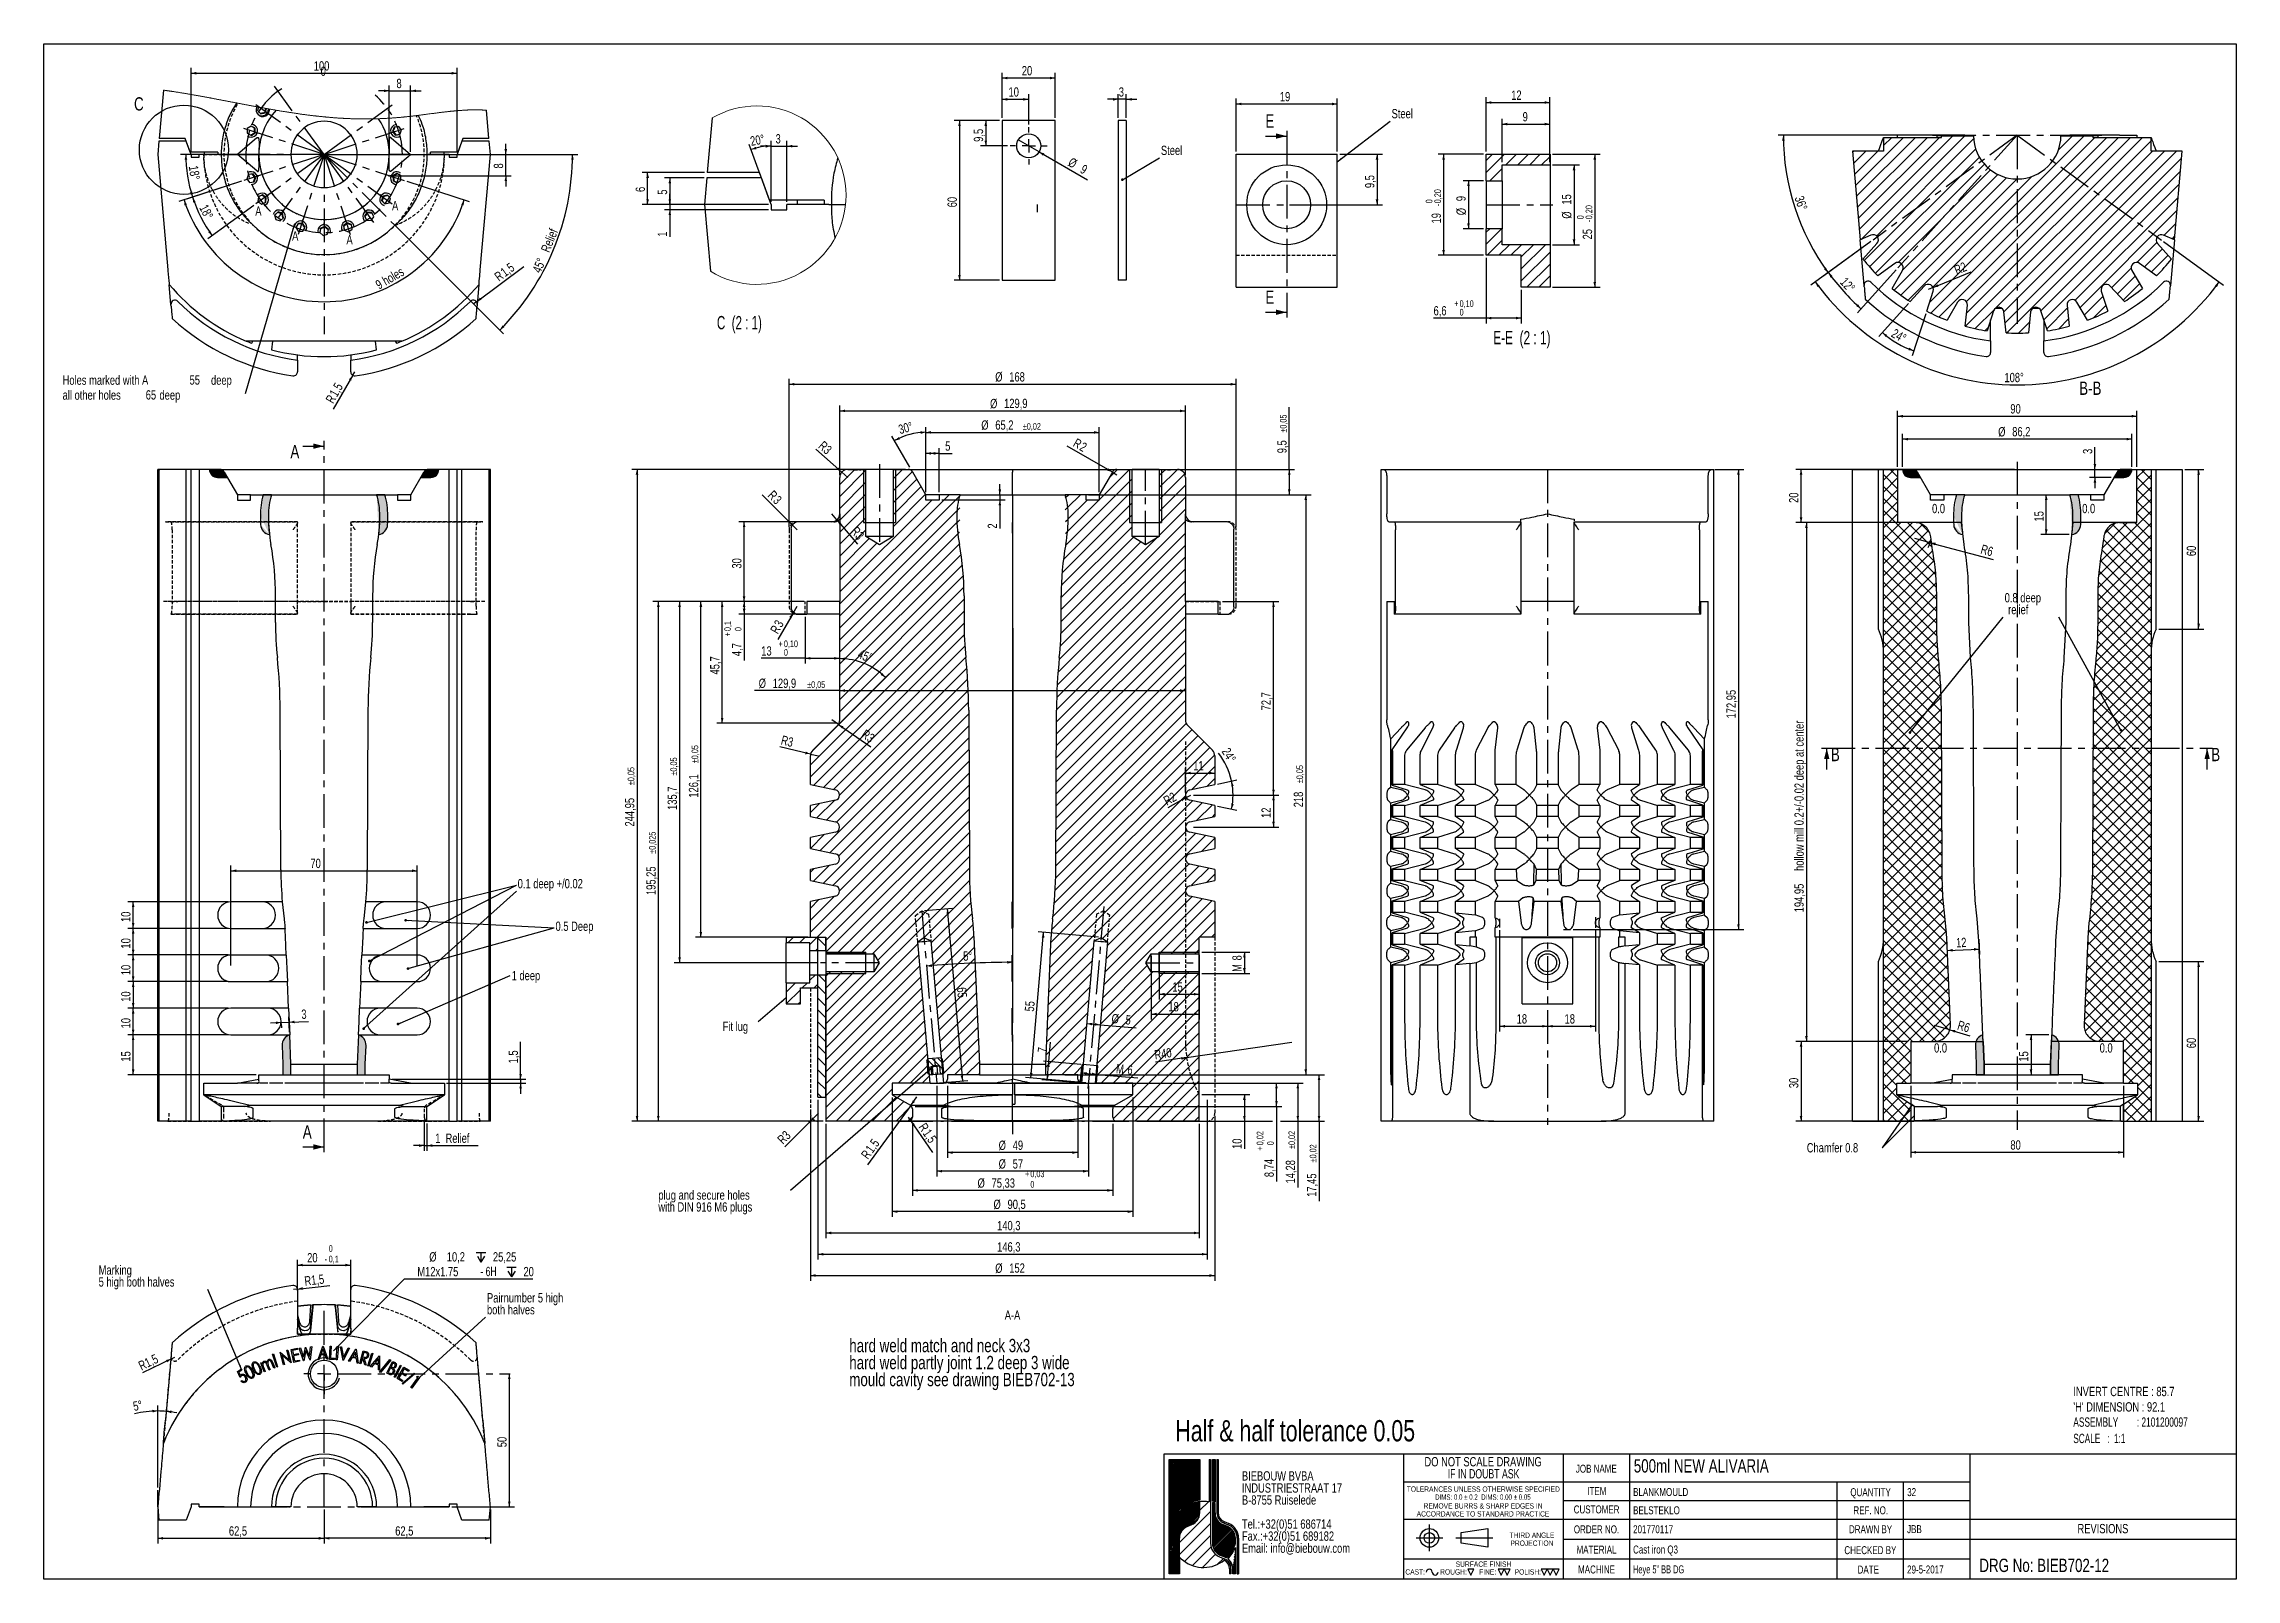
# Model space of a CAD drawing. Header units: millimetres. Extents: x 8 to 832, y 8 to 585.
import ezdxf

# ---------------------------------------------------------------- set-up
doc = ezdxf.new("R2010")
doc.units = ezdxf.units.MM
doc.header["$PDSIZE"] = -1
doc.linetypes.add('CENTERX2', pattern=[20.32, 12.7, -2.54, 2.54, -2.54])
doc.linetypes.add('HIDDEN', pattern=[1.905, 1.27, -0.635])
for name, color, linetype in [('CENTERLINE', 4, 'CENTERX2'), ('DETAIL', 3, 'Continuous'), ('DIMENSIONS', 2, 'Continuous'), ('HATCH', 3, 'Continuous'), ('HIDDEN', 3, 'HIDDEN'), ('TEXT', 2, 'Continuous')]:
    doc.layers.add(name, color=color, linetype=linetype)
doc.layers.add('OUTLINE', color=7, linetype='Continuous', lineweight=25)
doc.styles.add('SLDTEXTSTYLE0', font='TXT', dxfattribs={"width": 0.75})
doc.styles.add('SLDTEXTSTYLE1', font='TXT', dxfattribs={"width": 0.669643})
doc.styles.add('SLDTEXTSTYLE2', font='TXT', dxfattribs={"width": 0.660714})
doc.styles.add('SLDTEXTSTYLE3', font='TXT', dxfattribs={"width": 0.692308})
doc.styles.add('SLDTEXTSTYLE4', font='TXT', dxfattribs={"width": 0.7})
doc.styles.add('SLDTEXTSTYLE5', font='TXT', dxfattribs={"width": 0.691176})
doc.styles.add('SLDTEXTSTYLE6', font='TXT', dxfattribs={"width": 0.6875})
doc.styles.add('SLDTEXTSTYLE7', font='TXT', dxfattribs={"width": 0.65})
doc.styles.add('SLDTEXTSTYLE8', font='TXT', dxfattribs={"width": 0.666667})
doc.dimstyles.new('SLDDIMSTYLE0', dxfattribs={"dimtxt": 3.5, "dimasz": 2, "dimexe": 0, "dimexo": 0.0625, "dimgap": 0.875, "dimtad": 1, "dimrnd": 1e-09, "dimzin": 12, "dimdsep": 46, "dimtxsty": 'SLDTEXTSTYLE0', "dimsah": 1, "dimcen": 0.09, "dimadec": 0, "dimazin": 3, "dimtfac": 1, "dimtmove": 0, "dimatfit": 0, "dimfxl": 0, "dimfrac": 2, "dimtolj": 1, "dimtzin": 12, "dimarcsym": 0})
doc.dimstyles.new('SLDDIMSTYLE1', dxfattribs={"dimtxt": 3.5, "dimasz": 2, "dimexe": 0, "dimexo": 0.0625, "dimgap": 0.875, "dimtad": 1, "dimdec": 1, "dimrnd": 1e-09, "dimzin": 12, "dimdsep": 46, "dimtxsty": 'SLDTEXTSTYLE0', "dimsah": 1, "dimcen": 0.09, "dimadec": 0, "dimazin": 3, "dimtfac": 1, "dimtdec": 1, "dimtmove": 0, "dimatfit": 0, "dimfxl": 0, "dimfrac": 2, "dimtolj": 1, "dimtzin": 12, "dimarcsym": 0})
doc.dimstyles.new('SLDDIMSTYLE10', dxfattribs={"dimtxt": 3.5, "dimasz": 2, "dimexe": 0, "dimexo": 0.0625, "dimgap": 0.875, "dimtad": 1, "dimrnd": 1e-09, "dimzin": 12, "dimdsep": 46, "dimtxsty": 'SLDTEXTSTYLE0', "dimsah": 1, "dimcen": 0.09, "dimadec": 0, "dimazin": 3, "dimtol": 1, "dimtp": 0.03, "dimtfac": 1, "dimtofl": 0, "dimtmove": 0, "dimatfit": 3, "dimfxl": 0, "dimfrac": 2, "dimtolj": 1, "dimarcsym": 0})
doc.dimstyles.new('SLDDIMSTYLE11', dxfattribs={"dimtxt": 3.5, "dimasz": 2, "dimexe": 0, "dimexo": 0.0625, "dimgap": 0.875, "dimtad": 1, "dimdec": 1, "dimrnd": 1e-09, "dimzin": 12, "dimdsep": 46, "dimtxsty": 'SLDTEXTSTYLE0', "dimsah": 1, "dimcen": 0, "dimadec": 0, "dimazin": 3, "dimtfac": 1, "dimtdec": 1, "dimtofl": 0, "dimtmove": 0, "dimatfit": 3, "dimfxl": 0, "dimfrac": 2, "dimtolj": 1, "dimtzin": 12, "dimarcsym": 0})
doc.dimstyles.new('SLDDIMSTYLE12', dxfattribs={"dimtxt": 3.5, "dimasz": 2, "dimexe": 0, "dimexo": 0.0625, "dimgap": 0.875, "dimtad": 1, "dimrnd": 1e-09, "dimzin": 12, "dimdsep": 46, "dimtxsty": 'SLDTEXTSTYLE0', "dimsah": 1, "dimcen": 0.09, "dimadec": 0, "dimazin": 3, "dimtol": 1, "dimtp": 0.02, "dimtm": 0.02, "dimtfac": 1, "dimtofl": 0, "dimtmove": 0, "dimatfit": 3, "dimfxl": 0, "dimfrac": 2, "dimtolj": 1, "dimarcsym": 0})
doc.dimstyles.new('SLDDIMSTYLE13', dxfattribs={"dimtxt": 3.5, "dimasz": 2, "dimexe": 0, "dimexo": 0.0625, "dimgap": 0.875, "dimtad": 1, "dimrnd": 1e-09, "dimzin": 12, "dimdsep": 46, "dimtxsty": 'SLDTEXTSTYLE0', "dimsah": 1, "dimcen": 0, "dimadec": 0, "dimazin": 3, "dimtfac": 1, "dimtofl": 0, "dimtmove": 0, "dimatfit": 3, "dimfxl": 0, "dimfrac": 2, "dimtolj": 1, "dimtzin": 12, "dimarcsym": 0})
doc.dimstyles.new('SLDDIMSTYLE14', dxfattribs={"dimtxt": 3.5, "dimasz": 2, "dimexe": 0, "dimexo": 0.0625, "dimgap": 0.875, "dimtad": 1, "dimrnd": 1e-09, "dimzin": 12, "dimdsep": 46, "dimtxsty": 'SLDTEXTSTYLE0', "dimsah": 1, "dimcen": 0.09, "dimadec": 0, "dimazin": 3, "dimtol": 1, "dimtp": 0.02, "dimtfac": 1, "dimtofl": 0, "dimtmove": 0, "dimatfit": 3, "dimfxl": 0, "dimfrac": 2, "dimtolj": 1, "dimarcsym": 0})
doc.dimstyles.new('SLDDIMSTYLE15', dxfattribs={"dimtxt": 3.5, "dimasz": 2, "dimexe": 0, "dimexo": 0.0625, "dimgap": 0.875, "dimtad": 1, "dimrnd": 1e-09, "dimzin": 12, "dimdsep": 46, "dimtxsty": 'SLDTEXTSTYLE0', "dimsah": 1, "dimcen": 0.09, "dimadec": 0, "dimazin": 3, "dimtol": 1, "dimtp": 0.025, "dimtm": 0.025, "dimtfac": 1, "dimtdec": 3, "dimtofl": 0, "dimtmove": 0, "dimatfit": 3, "dimfxl": 0, "dimfrac": 2, "dimtolj": 1, "dimarcsym": 0})
doc.dimstyles.new('SLDDIMSTYLE16', dxfattribs={"dimtxt": 3.5, "dimasz": 2, "dimexe": 0, "dimexo": 0.0625, "dimgap": 0.875, "dimtad": 1, "dimdec": 1, "dimrnd": 1e-09, "dimzin": 12, "dimdsep": 46, "dimtxsty": 'SLDTEXTSTYLE0', "dimsah": 1, "dimcen": 0, "dimadec": 0, "dimazin": 3, "dimtfac": 1, "dimtdec": 1, "dimtofl": 0, "dimtmove": 1, "dimatfit": 3, "dimfxl": 0, "dimfrac": 2, "dimtolj": 1, "dimtzin": 12, "dimarcsym": 0})
doc.dimstyles.new('SLDDIMSTYLE17', dxfattribs={"dimtxt": 3.5, "dimasz": 2, "dimexe": 0, "dimexo": 0.0625, "dimgap": 0.875, "dimtad": 1, "dimdec": 1, "dimrnd": 1e-09, "dimzin": 12, "dimdsep": 46, "dimtxsty": 'SLDTEXTSTYLE0', "dimsah": 1, "dimcen": 0.09, "dimadec": 0, "dimazin": 3, "dimtol": 1, "dimtp": 0.1, "dimtfac": 1, "dimtdec": 1, "dimtofl": 0, "dimtmove": 0, "dimatfit": 3, "dimfxl": 0, "dimfrac": 2, "dimtolj": 1, "dimarcsym": 0})
doc.dimstyles.new('SLDDIMSTYLE18', dxfattribs={"dimtxt": 3.5, "dimasz": 2, "dimexe": 0, "dimexo": 0.0625, "dimgap": 0.875, "dimtad": 1, "dimrnd": 1e-09, "dimzin": 12, "dimdsep": 46, "dimtxsty": 'SLDTEXTSTYLE0', "dimsah": 1, "dimcen": 0.09, "dimadec": 0, "dimazin": 3, "dimtol": 1, "dimtp": 0.05, "dimtm": 0.05, "dimtfac": 1, "dimtofl": 0, "dimtmove": 0, "dimatfit": 3, "dimfxl": 0, "dimfrac": 2, "dimtolj": 1, "dimarcsym": 0})
doc.dimstyles.new('SLDDIMSTYLE19', dxfattribs={"dimtxt": 3.5, "dimasz": 2, "dimexe": 0, "dimexo": 0.0625, "dimgap": 0.875, "dimtad": 1, "dimrnd": 1e-09, "dimzin": 12, "dimdsep": 46, "dimtxsty": 'SLDTEXTSTYLE0', "dimsah": 1, "dimcen": 0, "dimadec": 0, "dimazin": 3, "dimtfac": 1, "dimtofl": 0, "dimtmove": 0, "dimatfit": 3, "dimfxl": 0, "dimfrac": 2, "dimtolj": 1, "dimtzin": 12, "dimarcsym": 0})
doc.dimstyles.new('SLDDIMSTYLE2', dxfattribs={"dimtxt": 3.5, "dimasz": 2, "dimexe": 0, "dimexo": 0.0625, "dimgap": 0.875, "dimtad": 1, "dimrnd": 1e-09, "dimzin": 12, "dimdsep": 46, "dimtxsty": 'SLDTEXTSTYLE0', "dimsah": 1, "dimcen": 0.09, "dimadec": 0, "dimazin": 3, "dimtfac": 1, "dimtofl": 0, "dimtmove": 0, "dimatfit": 3, "dimfxl": 0, "dimfrac": 2, "dimtolj": 1, "dimtzin": 12, "dimarcsym": 0})
doc.dimstyles.new('SLDDIMSTYLE20', dxfattribs={"dimtxt": 0.18, "dimasz": 2, "dimexe": 0, "dimexo": 0.0625, "dimgap": 0, "dimtad": 0, "dimtih": 1, "dimtoh": 1, "dimdec": 0, "dimrnd": 1e-09, "dimzin": 0, "dimdsep": 46, "dimtxsty": 'Standard', "dimsah": 1, "dimcen": 0.09, "dimadec": 0, "dimazin": 0, "dimtfac": 2, "dimtdec": 0, "dimtofl": 0, "dimtmove": 0, "dimatfit": 3, "dimfxl": 0, "dimfrac": 2, "dimtolj": 1, "dimtzin": 0, "dimarcsym": 0})
doc.dimstyles.new('SLDDIMSTYLE21', dxfattribs={"dimtxt": 3.5, "dimasz": 2, "dimexe": 0, "dimexo": 0.0625, "dimgap": 0.875, "dimtad": 1, "dimrnd": 1e-09, "dimdsep": 46, "dimtxsty": 'SLDTEXTSTYLE0', "dimblk1": 'NONE', "dimblk2": 'NONE', "dimsah": 1, "dimcen": 0.09, "dimadec": 0, "dimazin": 2, "dimtfac": 1, "dimtmove": 0, "dimatfit": 0, "dimldrblk": 'NONE', "dimfxl": 0, "dimfrac": 2, "dimtolj": 1, "dimtzin": 12, "dimarcsym": 0})
doc.dimstyles.new('SLDDIMSTYLE22', dxfattribs={"dimtxt": 3.5, "dimasz": 2, "dimexe": 0, "dimexo": 0.0625, "dimgap": 0.875, "dimtad": 1, "dimdec": 1, "dimrnd": 1e-09, "dimzin": 12, "dimdsep": 46, "dimtxsty": 'SLDTEXTSTYLE0', "dimsah": 1, "dimcen": 0, "dimadec": 0, "dimazin": 3, "dimtfac": 1, "dimtdec": 1, "dimtofl": 0, "dimtmove": 0, "dimatfit": 3, "dimfxl": 0, "dimfrac": 2, "dimtolj": 1, "dimtzin": 12, "dimarcsym": 0})
doc.dimstyles.new('SLDDIMSTYLE23', dxfattribs={"dimtxt": 3.5, "dimasz": 2, "dimexe": 0, "dimexo": 0.0625, "dimgap": 0.875, "dimtad": 1, "dimdec": 1, "dimrnd": 1e-09, "dimzin": 12, "dimdsep": 46, "dimtxsty": 'SLDTEXTSTYLE0', "dimsah": 1, "dimcen": 0.09, "dimadec": 0, "dimazin": 3, "dimtol": 1, "dimtm": 0.1, "dimtfac": 1, "dimtdec": 1, "dimtofl": 0, "dimtmove": 0, "dimatfit": 3, "dimfxl": 0, "dimfrac": 2, "dimtolj": 1, "dimarcsym": 0})
doc.dimstyles.new('SLDDIMSTYLE24', dxfattribs={"dimtxt": 3.5, "dimasz": 2, "dimexe": 0, "dimexo": 0.0625, "dimgap": 0.875, "dimtad": 0, "dimtih": 1, "dimtoh": 1, "dimdec": 1, "dimrnd": 1e-09, "dimzin": 12, "dimdsep": 46, "dimtxsty": 'SLDTEXTSTYLE0', "dimsah": 1, "dimcen": 0, "dimadec": 0, "dimazin": 3, "dimtfac": 1, "dimtofl": 0, "dimtmove": 0, "dimatfit": 3, "dimfxl": 0, "dimfrac": 2, "dimtolj": 1, "dimtzin": 12, "dimarcsym": 0})
doc.dimstyles.new('SLDDIMSTYLE25', dxfattribs={"dimtxt": 3.5, "dimasz": 2, "dimexe": 0, "dimexo": 0.0625, "dimgap": 0.875, "dimtad": 1, "dimlfac": 0.5, "dimrnd": 1e-09, "dimzin": 12, "dimdsep": 46, "dimtxsty": 'SLDTEXTSTYLE0', "dimsah": 1, "dimcen": 0.09, "dimadec": 0, "dimazin": 3, "dimtfac": 1, "dimtmove": 0, "dimatfit": 0, "dimfxl": 0, "dimfrac": 2, "dimtolj": 1, "dimtzin": 12, "dimarcsym": 0})
doc.dimstyles.new('SLDDIMSTYLE26', dxfattribs={"dimtxt": 3.5, "dimasz": 2, "dimexe": 0, "dimexo": 0.0625, "dimgap": 0.875, "dimtad": 1, "dimlfac": 0.5, "dimrnd": 1e-09, "dimzin": 12, "dimdsep": 46, "dimtxsty": 'SLDTEXTSTYLE0', "dimsah": 1, "dimcen": 0.09, "dimadec": 0, "dimazin": 3, "dimtfac": 1, "dimtofl": 0, "dimtmove": 0, "dimatfit": 3, "dimfxl": 0, "dimfrac": 2, "dimtolj": 1, "dimtzin": 12, "dimarcsym": 0})
doc.dimstyles.new('SLDDIMSTYLE27', dxfattribs={"dimtxt": 3.5, "dimasz": 2, "dimexe": 0, "dimexo": 0.0625, "dimgap": 0.875, "dimtad": 1, "dimdec": 4, "dimlfac": 0.5, "dimzin": 12, "dimdsep": 46, "dimtxsty": 'SLDTEXTSTYLE0', "dimsah": 1, "dimcen": 0.09, "dimazin": 3, "dimtfac": 1, "dimtofl": 0, "dimtmove": 0, "dimatfit": 3, "dimfxl": 0, "dimfrac": 2, "dimtolj": 1, "dimtzin": 12, "dimarcsym": 0})
doc.dimstyles.new('SLDDIMSTYLE28', dxfattribs={"dimtxt": 3.5, "dimasz": 2, "dimexe": 0, "dimexo": 0.0625, "dimgap": 0.875, "dimtad": 1, "dimdec": 1, "dimrnd": 1e-09, "dimzin": 12, "dimdsep": 46, "dimtxsty": 'SLDTEXTSTYLE0', "dimblk1": 'NONE', "dimsah": 1, "dimcen": 0, "dimadec": 0, "dimazin": 3, "dimtfac": 1, "dimtdec": 1, "dimtmove": 0, "dimatfit": 3, "dimldrblk": 'NONE', "dimfxl": 0, "dimfrac": 2, "dimtolj": 1, "dimtzin": 12, "dimarcsym": 0})
doc.dimstyles.new('SLDDIMSTYLE29', dxfattribs={"dimtxt": 3.5, "dimasz": 2, "dimexe": 0, "dimexo": 0.0625, "dimgap": 0.875, "dimtad": 1, "dimlfac": 0.5, "dimrnd": 1e-09, "dimzin": 12, "dimdsep": 46, "dimtxsty": 'SLDTEXTSTYLE0', "dimsah": 1, "dimcen": 0.09, "dimadec": 0, "dimazin": 3, "dimtol": 1, "dimtm": 0.2, "dimtfac": 1, "dimtofl": 0, "dimtmove": 0, "dimatfit": 3, "dimfxl": 0, "dimfrac": 2, "dimtolj": 1, "dimarcsym": 0})
doc.dimstyles.new('SLDDIMSTYLE3', dxfattribs={"dimtxt": 0.18, "dimasz": 1, "dimexe": 0, "dimexo": 0.0625, "dimgap": 0, "dimtad": 0, "dimtih": 1, "dimtoh": 1, "dimdec": 0, "dimrnd": 1e-09, "dimzin": 0, "dimdsep": 46, "dimtxsty": 'Standard', "dimblk1": 'DOT', "dimblk2": 'DOT', "dimsah": 1, "dimcen": 0.09, "dimadec": 0, "dimazin": 0, "dimtfac": 1, "dimtdec": 0, "dimtofl": 0, "dimtmove": 0, "dimatfit": 3, "dimldrblk": 'DOT', "dimfxl": 0, "dimfrac": 2, "dimtolj": 1, "dimtzin": 0, "dimarcsym": 0})
doc.dimstyles.new('SLDDIMSTYLE30', dxfattribs={"dimtxt": 3.5, "dimasz": 2, "dimexe": 0, "dimexo": 0.0625, "dimgap": 0.875, "dimtad": 1, "dimlfac": 0.5, "dimrnd": 1e-09, "dimzin": 12, "dimdsep": 46, "dimtxsty": 'SLDTEXTSTYLE0', "dimsah": 1, "dimcen": 0.09, "dimadec": 0, "dimazin": 3, "dimtol": 1, "dimtp": 0.1, "dimtfac": 1, "dimtofl": 0, "dimtmove": 0, "dimatfit": 3, "dimfxl": 0, "dimfrac": 2, "dimtolj": 1, "dimarcsym": 0})
doc.dimstyles.new('SLDDIMSTYLE4', dxfattribs={"dimtxt": 3.5, "dimasz": 2, "dimexe": 0, "dimexo": 0.0625, "dimgap": 0.875, "dimtad": 1, "dimrnd": 1e-09, "dimzin": 12, "dimdsep": 46, "dimtxsty": 'SLDTEXTSTYLE0', "dimsah": 1, "dimcen": 0, "dimadec": 0, "dimazin": 3, "dimtfac": 1, "dimtofl": 0, "dimtmove": 0, "dimatfit": 3, "dimfxl": 0, "dimfrac": 2, "dimtolj": 1, "dimtzin": 12, "dimarcsym": 0})
doc.dimstyles.new('SLDDIMSTYLE5', dxfattribs={"dimtxt": 3.5, "dimasz": 2, "dimexe": 0, "dimexo": 0.0625, "dimgap": 0.875, "dimtad": 1, "dimrnd": 1e-09, "dimzin": 12, "dimdsep": 46, "dimtxsty": 'SLDTEXTSTYLE0', "dimsah": 1, "dimcen": 0.09, "dimadec": 0, "dimazin": 3, "dimtol": 1, "dimtp": 0.1, "dimtfac": 1, "dimtofl": 0, "dimtmove": 0, "dimatfit": 3, "dimfxl": 0, "dimfrac": 2, "dimtolj": 1, "dimarcsym": 0})
doc.dimstyles.new('SLDDIMSTYLE6', dxfattribs={"dimtxt": 3.5, "dimasz": 2, "dimexe": 0, "dimexo": 0.0625, "dimgap": 0.875, "dimtad": 1, "dimrnd": 1e-09, "dimzin": 12, "dimdsep": 46, "dimtxsty": 'SLDTEXTSTYLE0', "dimsah": 1, "dimcen": 0, "dimadec": 0, "dimazin": 3, "dimtfac": 1, "dimtofl": 0, "dimtmove": 0, "dimatfit": 3, "dimfxl": 0, "dimfrac": 2, "dimtolj": 1, "dimtzin": 12, "dimarcsym": 0})
doc.dimstyles.new('SLDDIMSTYLE7', dxfattribs={"dimtxt": 3.5, "dimasz": 2, "dimexe": 0, "dimexo": 0.0625, "dimgap": 0.875, "dimtad": 1, "dimdec": 4, "dimzin": 12, "dimdsep": 46, "dimtxsty": 'SLDTEXTSTYLE0', "dimsah": 1, "dimcen": 0.09, "dimazin": 3, "dimtfac": 1, "dimtofl": 0, "dimtmove": 0, "dimatfit": 3, "dimfxl": 0, "dimfrac": 2, "dimtolj": 1, "dimtzin": 12, "dimarcsym": 0})
doc.dimstyles.new('SLDDIMSTYLE8', dxfattribs={"dimtxt": 3.5, "dimasz": 2, "dimexe": 0, "dimexo": 0.0625, "dimgap": 0.875, "dimtad": 1, "dimdec": 1, "dimrnd": 1e-09, "dimzin": 12, "dimdsep": 46, "dimtxsty": 'SLDTEXTSTYLE0', "dimsah": 1, "dimcen": 0.09, "dimadec": 0, "dimazin": 3, "dimtol": 1, "dimtp": 0.05, "dimtm": 0.05, "dimtfac": 1, "dimtofl": 0, "dimtmove": 0, "dimatfit": 3, "dimfxl": 0, "dimfrac": 2, "dimtolj": 1, "dimarcsym": 0})
doc.dimstyles.new('SLDDIMSTYLE9', dxfattribs={"dimtxt": 3.5, "dimasz": 2, "dimexe": 0, "dimexo": 0.0625, "dimgap": 0.875, "dimtad": 1, "dimdec": 1, "dimrnd": 1e-09, "dimzin": 12, "dimdsep": 46, "dimtxsty": 'SLDTEXTSTYLE0', "dimsah": 1, "dimcen": 0.09, "dimadec": 0, "dimazin": 3, "dimtfac": 1, "dimtdec": 1, "dimtofl": 0, "dimtmove": 0, "dimatfit": 3, "dimfxl": 0, "dimfrac": 2, "dimtolj": 1, "dimtzin": 12, "dimarcsym": 0})

msp = doc.modelspace()

# ---------------------------------------------------------------- texts
at = {"layer": 'CENTERLINE', "char_height": 5, "attachment_point": 1, "style": 'SLDTEXTSTYLE0'}
for s, insert in [('E', (467.14259, 558.50473)), ('E', (467.14259, 492.29715)), ('A', (100.67213, 434.23838)), ('B', (679.67244, 320.41276)), ('B', (822.64839, 320.41276)), ('A', (105.3351, 178.60085))]:
    msp.add_mtext(s, dxfattribs=dict(at, insert=insert))
at = {"layer": 'DETAIL', "insert": (41.9014, 564.93417), "char_height": 5, "attachment_point": 1, "style": 'SLDTEXTSTYLE0'}
msp.add_mtext('C', dxfattribs=at)
at = {"layer": 'TEXT'}
for s, insert, char_height, attachment_point, style in [('Steel', (514.56099, 560.51891), 3.5, 1, 'SLDTEXTSTYLE0'), ('Steel', (427.86953, 546.73059), 3.5, 1, 'SLDTEXTSTYLE0'), ('A', (87.46896, 523.94177), 3.5, 1, 'SLDTEXTSTYLE0'), ('A', (138.86928, 525.93403), 3.5, 1, 'SLDTEXTSTYLE0'), ('A', (101.31517, 514.57815), 3.5, 1, 'SLDTEXTSTYLE0'), ('A', (121.73584, 513.18357), 3.5, 1, 'SLDTEXTSTYLE0'), ('C  (2 : 1)', (269.43272, 482.72375), 5, 2, 'SLDTEXTSTYLE7'), ('E-E  (2 : 1)', (563.53324, 477.09084), 5, 2, 'SLDTEXTSTYLE8'), ('B-B', (777.1763, 458.07848), 5, 2, 'SLDTEXTSTYLE0'), ('0.0', (717.69884, 412.10737), 3.5, 1, 'SLDTEXTSTYLE0'), ('0.0', (774.13686, 412.10737), 3.5, 1, 'SLDTEXTSTYLE0'), ('0.1 deep +/0.02', (186.09531, 271.1346), 3.5, 1, 'SLDTEXTSTYLE0'), ('0.5 Deep', (200.31942, 255.13031), 3.5, 1, 'SLDTEXTSTYLE0'), ('Fit lug', (263.12868, 217.49119), 3.5, 1, 'SLDTEXTSTYLE0'), ('0.0', (718.45762, 209.39951), 3.5, 1, 'SLDTEXTSTYLE0'), ('0.0', (780.6995, 209.39951), 3.5, 1, 'SLDTEXTSTYLE0'), ('A-A', (372.09011, 108.99605), 3.5, 2, 'SLDTEXTSTYLE0'), ("'H' DIMENSION : 92.1", (770.79356, 74.49411), 3.5, 1, 'SLDTEXTSTYLE0'), ('INVERT CENTRE : 85.7', (770.79356, 80.27813), 3.5, 1, 'SLDTEXTSTYLE0'), ('Half & half tolerance 0.05', (433.30389, 67.77849), 8, 1, 'SLDTEXTSTYLE0'), ('ASSEMBLY        : 2101200097', (770.79356, 68.77573), 3.5, 1, 'SLDTEXTSTYLE1'), ('SCALE   :  1:1', (770.79356, 62.62883), 3.5, 1, 'SLDTEXTSTYLE2'), ('JOB NAME', (591.51943, 51.01097), 3, 2, 'SLDTEXTSTYLE0'), ('500ml NEW ALIVARIA', (605.59608, 53.07133), 5, 1, 'SLDTEXTSTYLE0'), ('ITEM', (591.71839, 42.58459), 3, 2, 'SLDTEXTSTYLE0'), ('BLANKMOULD', (605.33565, 42.25126), 3, 1, 'SLDTEXTSTYLE0'), ('QUANTITY', (694.5986, 42.17706), 3, 2, 'SLDTEXTSTYLE0'), ('32', (708.35518, 42.21082), 3, 1, 'SLDTEXTSTYLE0'), ('CUSTOMER', (591.61526, 35.70858), 3, 2, 'SLDTEXTSTYLE0'), ('BELSTEKLO', (605.33565, 35.37524), 3, 1, 'SLDTEXTSTYLE0'), ('REF. NO.', (694.66102, 35.36548), 3, 2, 'SLDTEXTSTYLE0'), ('ORDER NO.', (591.58401, 28.20789), 3, 2, 'SLDTEXTSTYLE0'), ('201770117', (605.33565, 28.25372), 3, 1, 'SLDTEXTSTYLE0'), ('DRAWN BY', (694.57977, 28.25594), 3, 2, 'SLDTEXTSTYLE0'), ('JBB', (708.31932, 28.2897), 3, 1, 'SLDTEXTSTYLE0'), ('REVISIONS', (781.91901, 28.73986), 3.5, 2, 'SLDTEXTSTYLE0'), ('MATERIAL', (591.59131, 20.58667), 3, 2, 'SLDTEXTSTYLE0'), ('Cast iron Q3', (605.32857, 20.63251), 3, 1, 'SLDTEXTSTYLE0'), ('CHECKED BY', (694.51608, 20.39389), 3, 2, 'SLDTEXTSTYLE0'), ('CAST:', (519.74145, 11.71938), 2, 1, 'SLDTEXTSTYLE0'), ('ROUGH:', (532.81775, 11.71938), 2, 1, 'SLDTEXTSTYLE0'), ('SURFACE FINISH', (549.10103, 14.63617), 2, 2, 'SLDTEXTSTYLE0'), ('FINE:', (547.4722, 11.71938), 2, 1, 'SLDTEXTSTYLE0'), ('POLISH:', (560.82446, 11.71938), 2, 1, 'SLDTEXTSTYLE0'), ('MACHINE', (591.58922, 13.13696), 3, 2, 'SLDTEXTSTYLE0'), ('Heye 5" BB DG', (605.32857, 13.18279), 3, 1, 'SLDTEXTSTYLE3'), ('DATE', (693.72916, 13.10084), 3, 2, 'SLDTEXTSTYLE0'), ('29-5-2017', (708.31932, 13.1346), 3, 1, 'SLDTEXTSTYLE0'), ('DRG No: BIEB702-12', (735.47964, 15.68362), 5, 1, 'SLDTEXTSTYLE0')]:
    msp.add_mtext(s, dxfattribs=dict(at, insert=insert, char_height=char_height, attachment_point=attachment_point, style=style))

# ---------------------------------------------------------------- blocks, each defined once
blk = doc.blocks.new('SW_NOTE_0')
at = {"layer": 'TEXT', "color": 0, "char_height": 3.5, "attachment_point": 2}
for s, insert, style in [('DO NOT SCALE DRAWING', (28.71, 4.5), 'SLDTEXTSTYLE0'), ('IF IN DOUBT ASK', (28.89, -0.03), 'SLDTEXTSTYLE4')]:
    blk.add_mtext(s, dxfattribs=dict(at, insert=insert, style=style))
blk = doc.blocks.new('SW_NOTE_1')
at = {"layer": 'TEXT', "color": 0, "char_height": 2, "attachment_point": 2}
for s, insert, style in [('TOLERANCES UNLESS OTHERWISE SPECIFIED', (27.09, 2.57), 'SLDTEXTSTYLE0'), ('DIMS: 0.0 ± 0.2  DIMS: 0.00 ± 0.05', (26.93, -0.43), 'SLDTEXTSTYLE5')]:
    blk.add_mtext(s, dxfattribs=dict(at, insert=insert, style=style))
blk = doc.blocks.new('SW_NOTE_2')
at = {"layer": 'TEXT', "color": 0, "char_height": 2, "attachment_point": 2, "style": 'SLDTEXTSTYLE0'}
for s, insert in [('REMOVE BURRS & SHARP EDGES IN', (21.78, 2.57)), ('ACCORDANCE TO STANDARD PRACTICE', (21.75, -0.43))]:
    blk.add_mtext(s, dxfattribs=dict(at, insert=insert))
blk = doc.blocks.new('SW_NOTE_3')
at = {"layer": 'TEXT', "color": 0, "char_height": 2, "attachment_point": 2, "style": 'SLDTEXTSTYLE0'}
for s, insert in [('THIRD ANGLE', (8.34, 2.57)), ('PROJECTION', (8.33, -0.43))]:
    blk.add_mtext(s, dxfattribs=dict(at, insert=insert))
blk = doc.blocks.new('SW_NOTE_4')
at = {"layer": 'TEXT', "color": 0, "char_height": 3.5, "attachment_point": 1, "style": 'SLDTEXTSTYLE0'}
for s, insert in [('BIEBOUW BVBA', (0, 4.5)), ('INDUSTRIESTRAAT 17', (0, -0.03)), ('B-8755 Ruiselede', (0, -4.55)), ('Tel.:+32(0)51 686714', (0, -13.61)), ('Fax.:+32(0)51 689182', (0, -18.13)), ('Email: info@biebouw.com', (0, -22.66))]:
    blk.add_mtext(s, dxfattribs=dict(at, insert=insert))
blk = doc.blocks.new('_D')
at = {"layer": 'DIMENSIONS'}
for p, q in [((151, 180.62), (151, 168.95)), ((152, 179.2), (152, 168.95)), ((151, 170.95), (147, 170.95)), ((151, 170.95), (152, 170.95)), ((152, 170.95), (171.2, 170.95))]:
    blk.add_line(p, q, dxfattribs=at)
for points in [[(151, 170.95), (149, 171.45), (149, 170.45)], [(152, 170.95), (154, 170.45), (154, 171.45)]]:
    blk.add_solid(points, dxfattribs=at)
at = {"layer": 'DIMENSIONS', "char_height": 3.5, "attachment_point": 1, "style": 'SLDTEXTSTYLE0'}
for s, insert in [('1', (155.09, 175.46)), ('Relief', (158.99, 175.46))]:
    blk.add_mtext(s, dxfattribs=dict(at, insert=insert))
blk = doc.blocks.new('_D_1')
at = {"layer": 'DIMENSIONS'}
for p, q in [((187.2, 195.9), (187.2, 209.89)), ((138.84, 195.9), (189.2, 195.9)), ((159.31, 194.4), (189.2, 194.4)), ((187.2, 195.9), (187.2, 194.4)), ((187.2, 194.4), (187.2, 190.4))]:
    blk.add_line(p, q, dxfattribs=at)
for points in [[(187.2, 195.9), (187.7, 197.9), (186.7, 197.9)], [(187.2, 194.4), (186.7, 192.4), (187.7, 192.4)]]:
    blk.add_solid(points, dxfattribs=at)
at = {"layer": 'DIMENSIONS', "insert": (182.68, 201.84), "char_height": 3.5, "attachment_point": 1, "rotation": 90, "style": 'SLDTEXTSTYLE0'}
blk.add_mtext('1,5', dxfattribs=at)
blk = doc.blocks.new('_D_2')
at = {"layer": 'DIMENSIONS'}
for p, q in [((78.34, 238.57), (78.34, 276.23)), ((78.34, 274.23), (148.34, 274.23)), ((148.34, 238.57), (148.34, 276.23))]:
    blk.add_line(p, q, dxfattribs=at)
for points in [[(78.34, 274.23), (80.34, 273.73), (80.34, 274.73)], [(148.34, 274.23), (146.34, 274.73), (146.34, 273.73)]]:
    blk.add_solid(points, dxfattribs=at)
at = {"layer": 'DIMENSIONS', "insert": (108.19, 278.74), "char_height": 3.5, "attachment_point": 1, "style": 'SLDTEXTSTYLE0'}
blk.add_mtext('70', dxfattribs=at)
blk = doc.blocks.new('_D_3')
at = {"layer": 'DIMENSIONS'}
for p, q in [((77.34, 212.57), (39.57, 212.57)), ((41.57, 197.57), (41.57, 212.57)), ((87.84, 197.57), (39.57, 197.57))]:
    blk.add_line(p, q, dxfattribs=at)
for points in [[(41.57, 212.57), (41.07, 210.57), (42.07, 210.57)], [(41.57, 197.57), (42.07, 199.57), (41.07, 199.57)]]:
    blk.add_solid(points, dxfattribs=at)
at = {"layer": 'DIMENSIONS', "insert": (37.06, 202.48), "char_height": 3.5, "attachment_point": 1, "rotation": 90, "style": 'SLDTEXTSTYLE0'}
blk.add_mtext('15', dxfattribs=at)
blk = doc.blocks.new('_D_4')
at = {"layer": 'DIMENSIONS'}
for p, q in [((77.34, 222.57), (39.57, 222.57)), ((41.57, 212.57), (41.57, 222.57)), ((77.34, 212.57), (39.57, 212.57))]:
    blk.add_line(p, q, dxfattribs=at)
for points in [[(41.57, 222.57), (41.07, 220.57), (42.07, 220.57)], [(41.57, 212.57), (42.07, 214.57), (41.07, 214.57)]]:
    blk.add_solid(points, dxfattribs=at)
at = {"layer": 'DIMENSIONS', "insert": (37.06, 214.98), "char_height": 3.5, "attachment_point": 1, "rotation": 90, "style": 'SLDTEXTSTYLE0'}
blk.add_mtext('10', dxfattribs=at)
blk = doc.blocks.new('_D_5')
at = {"layer": 'DIMENSIONS'}
for p, q in [((77.34, 232.57), (39.57, 232.57)), ((41.57, 232.57), (41.57, 222.57)), ((77.34, 222.57), (39.57, 222.57))]:
    blk.add_line(p, q, dxfattribs=at)
for points in [[(41.57, 232.57), (41.07, 230.57), (42.07, 230.57)], [(41.57, 222.57), (42.07, 224.57), (41.07, 224.57)]]:
    blk.add_solid(points, dxfattribs=at)
at = {"layer": 'DIMENSIONS', "insert": (37.06, 224.98), "char_height": 3.5, "attachment_point": 1, "rotation": 90, "style": 'SLDTEXTSTYLE0'}
blk.add_mtext('10', dxfattribs=at)
blk = doc.blocks.new('_D_6')
at = {"layer": 'DIMENSIONS'}
for p, q in [((77.34, 242.57), (39.57, 242.57)), ((41.57, 232.57), (41.57, 242.57)), ((77.34, 232.57), (39.57, 232.57))]:
    blk.add_line(p, q, dxfattribs=at)
for points in [[(41.57, 242.57), (41.07, 240.57), (42.07, 240.57)], [(41.57, 232.57), (42.07, 234.57), (41.07, 234.57)]]:
    blk.add_solid(points, dxfattribs=at)
at = {"layer": 'DIMENSIONS', "insert": (37.06, 234.98), "char_height": 3.5, "attachment_point": 1, "rotation": 90, "style": 'SLDTEXTSTYLE0'}
blk.add_mtext('10', dxfattribs=at)
blk = doc.blocks.new('_D_7')
at = {"layer": 'DIMENSIONS'}
for p, q in [((77.34, 252.57), (39.57, 252.57)), ((41.57, 242.57), (41.57, 252.57)), ((77.34, 242.57), (39.57, 242.57))]:
    blk.add_line(p, q, dxfattribs=at)
for points in [[(41.57, 252.57), (41.07, 250.57), (42.07, 250.57)], [(41.57, 242.57), (42.07, 244.57), (41.07, 244.57)]]:
    blk.add_solid(points, dxfattribs=at)
at = {"layer": 'DIMENSIONS', "insert": (37.06, 244.98), "char_height": 3.5, "attachment_point": 1, "rotation": 90, "style": 'SLDTEXTSTYLE0'}
blk.add_mtext('10', dxfattribs=at)
blk = doc.blocks.new('_D_8')
at = {"layer": 'DIMENSIONS'}
for p, q in [((77.34, 262.57), (39.57, 262.57)), ((41.57, 252.57), (41.57, 262.57)), ((77.34, 252.57), (39.57, 252.57))]:
    blk.add_line(p, q, dxfattribs=at)
for points in [[(41.57, 262.57), (41.07, 260.57), (42.07, 260.57)], [(41.57, 252.57), (42.07, 254.57), (41.07, 254.57)]]:
    blk.add_solid(points, dxfattribs=at)
at = {"layer": 'DIMENSIONS', "insert": (37.06, 254.98), "char_height": 3.5, "attachment_point": 1, "rotation": 90, "style": 'SLDTEXTSTYLE0'}
blk.add_mtext('10', dxfattribs=at)
blk = doc.blocks.new('_D_9')
at = {"layer": 'DIMENSIONS'}
for p, q in [((97.22, 217.18), (93.22, 217.01)), ((97.22, 217.18), (100.21, 217.31)), ((97.23, 216.78), (97.3, 215.19)), ((100.37, 213.57), (100.13, 219.31)), ((100.21, 217.31), (107.49, 217.62))]:
    blk.add_line(p, q, dxfattribs=at)
for points in [[(97.22, 217.18), (95.2, 217.6), (95.24, 216.6)], [(100.21, 217.31), (102.23, 216.9), (102.19, 217.9)]]:
    blk.add_solid(points, dxfattribs=at)
at = {"layer": 'DIMENSIONS', "insert": (104.71, 222.02), "char_height": 3.5, "attachment_point": 1, "rotation": 2.44552, "style": 'SLDTEXTSTYLE0'}
blk.add_mtext('3', dxfattribs=at)
blk = doc.blocks.new('_Dot')
at = {"color": 0, "linetype": 'ByBlock', "lineweight": -2}
blk.add_line((-0.5, 0), (-1, 0), dxfattribs=at)
at = {"color": 0, "linetype": 'ByBlock', "const_width": 0.5}
blk.add_lwpolyline([(-0.25, 0, 1), (0.25, 0, 1)], format="xyb", close=True, dxfattribs=at)
blk = doc.blocks.new('SW_NOTE_5')
at = {"layer": 'TEXT', "color": 0, "insert": (0.52, 1.73), "char_height": 3.5, "attachment_point": 1, "style": 'SLDTEXTSTYLE0'}
blk.add_mtext('1 deep', dxfattribs=at)
blk = doc.blocks.new('_D_10')
at = {"layer": 'DIMENSIONS'}
for p, q in [((427.25, 242.67), (427.25, 225.83)), ((442.25, 242.67), (442.25, 225.83)), ((427.25, 227.83), (442.25, 227.83))]:
    blk.add_line(p, q, dxfattribs=at)
for points in [[(427.25, 227.83), (429.25, 227.33), (429.25, 228.33)], [(442.25, 227.83), (440.25, 228.33), (440.25, 227.33)]]:
    blk.add_solid(points, dxfattribs=at)
at = {"layer": 'DIMENSIONS', "insert": (432.17, 232.34), "char_height": 3.5, "attachment_point": 1, "style": 'SLDTEXTSTYLE0'}
blk.add_mtext('15', dxfattribs=at)
blk = doc.blocks.new('_D_11')
at = {"layer": 'DIMENSIONS'}
for p, q in [((288.1, 403.37), (288.1, 459.08)), ((288.1, 457.08), (456.1, 457.08)), ((456.1, 403.37), (456.1, 459.08))]:
    blk.add_line(p, q, dxfattribs=at)
for points in [[(288.1, 457.08), (290.1, 456.58), (290.1, 457.58)], [(456.1, 457.08), (454.1, 457.58), (454.1, 456.58)]]:
    blk.add_solid(points, dxfattribs=at)
at = {"layer": 'DIMENSIONS', "char_height": 3.5, "attachment_point": 1, "style": 'SLDTEXTSTYLE0'}
for s, insert in [('%%c', (365.59, 461.6)), ('168', (370.86, 461.6))]:
    blk.add_mtext(s, dxfattribs=dict(at, insert=insert))
blk = doc.blocks.new('_D_12')
at = {"layer": 'DIMENSIONS'}
for q in [(278.02, 415.45), (291.1, 402.37)]:
    blk.add_line((288.98, 404.49), q, dxfattribs=at)
blk.add_solid([(288.98, 404.49), (287.92, 406.26), (287.22, 405.55)], dxfattribs=at)
at = {"layer": 'DIMENSIONS', "char_height": 3.5, "attachment_point": 1, "rotation": 315, "style": 'SLDTEXTSTYLE0'}
for s, insert in [('R', (282.3, 417.48)), ('3', (284.3, 415.48))]:
    blk.add_mtext(s, dxfattribs=dict(at, insert=insert))
blk = doc.blocks.new('_D_13')
at = {"layer": 'DIMENSIONS'}
for q in [(283.86, 361.12), (291.1, 373.67)]:
    blk.add_line((289.6, 371.07), q, dxfattribs=at)
blk.add_solid([(289.6, 371.07), (288.17, 369.59), (289.04, 369.09)], dxfattribs=at)
at = {"layer": 'DIMENSIONS', "char_height": 3.5, "attachment_point": 1, "rotation": 60, "style": 'SLDTEXTSTYLE0'}
for s, insert in [('R', (280.82, 364.7)), ('3', (282.24, 367.16))]:
    blk.add_mtext(s, dxfattribs=dict(at, insert=insert))
blk = doc.blocks.new('_D_14')
at = {"layer": 'DIMENSIONS'}
for p, q in [((451.05, 375.37), (472.17, 375.37)), ((470.17, 302.67), (470.17, 375.37)), ((440.1, 302.67), (472.17, 302.67))]:
    blk.add_line(p, q, dxfattribs=at)
for points in [[(470.17, 375.37), (469.67, 373.37), (470.67, 373.37)], [(470.17, 302.67), (470.67, 304.67), (469.67, 304.67)]]:
    blk.add_solid(points, dxfattribs=at)
at = {"layer": 'DIMENSIONS', "insert": (465.66, 334.49), "char_height": 3.5, "attachment_point": 1, "rotation": 90, "style": 'SLDTEXTSTYLE0'}
blk.add_mtext('72,7', dxfattribs=at)
blk = doc.blocks.new('_D_15')
at = {"layer": 'DIMENSIONS'}
for p, q in [((294.15, 369.67), (294.15, 352.07)), ((294.15, 354.07), (277.65, 354.07)), ((294.15, 354.07), (307.15, 354.07))]:
    blk.add_line(p, q, dxfattribs=at)
for points in [[(294.15, 354.07), (296.15, 353.57), (296.15, 354.57)], [(307.15, 354.07), (305.15, 354.57), (305.15, 353.57)]]:
    blk.add_solid(points, dxfattribs=at)
at = {"layer": 'DIMENSIONS', "attachment_point": 1, "style": 'SLDTEXTSTYLE0'}
for s, insert, char_height in [('13', (277.65, 358.59), 3.5), ('+', (284.12, 360.77), 2.5), ('0,10', (286.14, 360.77), 2.5), ('0', (286.14, 357.54), 2.5)]:
    blk.add_mtext(s, dxfattribs=dict(at, insert=insert, char_height=char_height))
blk = doc.blocks.new('_D_16')
at = {"layer": 'DIMENSIONS'}
for p, q in [((443.25, 243.67), (461.23, 243.67)), ((459.23, 243.67), (459.23, 235.67)), ((443.25, 235.67), (461.23, 235.67))]:
    blk.add_line(p, q, dxfattribs=at)
for points in [[(459.23, 243.67), (458.73, 241.67), (459.73, 241.67)], [(459.23, 235.67), (459.73, 237.67), (458.73, 237.67)]]:
    blk.add_solid(points, dxfattribs=at)
at = {"layer": 'DIMENSIONS', "char_height": 3.5, "attachment_point": 1, "rotation": 90, "style": 'SLDTEXTSTYLE0'}
for s, insert in [('8', (454.72, 240.52)), ('M', (454.72, 236.23))]:
    blk.add_mtext(s, dxfattribs=dict(at, insert=insert))
blk = doc.blocks.new('_D_17')
at = {"layer": 'DIMENSIONS'}
for p, q in [((443.25, 190.12), (461.23, 190.12)), ((459.23, 190.12), (459.23, 180.12)), ((443.25, 180.12), (461.23, 180.12)), ((459.23, 180.12), (459.23, 169.69))]:
    blk.add_line(p, q, dxfattribs=at)
for points in [[(459.23, 190.12), (458.73, 188.12), (459.73, 188.12)], [(459.23, 180.12), (459.73, 182.12), (458.73, 182.12)]]:
    blk.add_solid(points, dxfattribs=at)
at = {"layer": 'DIMENSIONS', "insert": (454.72, 169.69), "char_height": 3.5, "attachment_point": 1, "rotation": 90, "style": 'SLDTEXTSTYLE0'}
blk.add_mtext('10', dxfattribs=at)
blk = doc.blocks.new('_D_18')
at = {"layer": 'DIMENSIONS'}
for q in [(477.1, 209.75), (425.85, 202.29)]:
    blk.add_line((437.52, 203.99), q, dxfattribs=at)
blk.add_solid([(437.52, 203.99), (435.47, 204.19), (435.62, 203.2)], dxfattribs=at)
at = {"layer": 'DIMENSIONS', "insert": (425.2, 206.75), "char_height": 3.5, "attachment_point": 1, "rotation": 8.28791, "style": 'SLDTEXTSTYLE0'}
blk.add_mtext('R40', dxfattribs=at)
blk = doc.blocks.new('_D_19')
at = {"layer": 'DIMENSIONS'}
for p, q in [((298.95, 188.17), (298.95, 128.11)), ((445.25, 188.17), (445.25, 128.11)), ((298.95, 130.11), (445.25, 130.11))]:
    blk.add_line(p, q, dxfattribs=at)
for points in [[(298.95, 130.11), (300.95, 129.61), (300.95, 130.61)], [(445.25, 130.11), (443.25, 130.61), (443.25, 129.61)]]:
    blk.add_solid(points, dxfattribs=at)
at = {"layer": 'DIMENSIONS', "insert": (366.29, 134.62), "char_height": 3.5, "attachment_point": 1, "style": 'SLDTEXTSTYLE0'}
blk.add_mtext('146,3', dxfattribs=at)
blk = doc.blocks.new('_D_20')
at = {"layer": 'DIMENSIONS'}
for p, q in [((301.95, 179.12), (301.95, 136.11)), ((442.25, 179.12), (442.25, 136.11)), ((301.95, 138.11), (442.25, 138.11))]:
    blk.add_line(p, q, dxfattribs=at)
for points in [[(301.95, 138.11), (303.95, 137.61), (303.95, 138.61)], [(442.25, 138.11), (440.25, 138.61), (440.25, 137.61)]]:
    blk.add_solid(points, dxfattribs=at)
at = {"layer": 'DIMENSIONS', "insert": (366.29, 142.62), "char_height": 3.5, "attachment_point": 1, "style": 'SLDTEXTSTYLE0'}
blk.add_mtext('140,3', dxfattribs=at)
blk = doc.blocks.new('_D_21')
at = {"layer": 'DIMENSIONS'}
for p, q in [((296.1, 182.12), (296.1, 120.11)), ((448.1, 182.12), (448.1, 120.11)), ((296.1, 122.11), (448.1, 122.11))]:
    blk.add_line(p, q, dxfattribs=at)
for points in [[(296.1, 122.11), (298.1, 121.61), (298.1, 122.61)], [(448.1, 122.11), (446.1, 122.61), (446.1, 121.61)]]:
    blk.add_solid(points, dxfattribs=at)
at = {"layer": 'DIMENSIONS', "char_height": 3.5, "attachment_point": 1, "style": 'SLDTEXTSTYLE0'}
for s, insert in [('%%c', (365.59, 126.62)), ('152', (370.86, 126.67))]:
    blk.add_mtext(s, dxfattribs=dict(at, insert=insert))
blk = doc.blocks.new('_D_22')
at = {"layer": 'DIMENSIONS'}
for q in [(299.1, 183.12), (286.53, 170.51)]:
    blk.add_line((296.99, 180.99), q, dxfattribs=at)
blk.add_solid([(296.99, 180.99), (295.22, 179.93), (295.93, 179.22)], dxfattribs=at)
at = {"layer": 'DIMENSIONS', "insert": (283.37, 173.67), "char_height": 3.5, "attachment_point": 1, "rotation": 45.07157, "style": 'SLDTEXTSTYLE0'}
blk.add_mtext('R3', dxfattribs=at)
blk = doc.blocks.new('_D_23')
at = {"layer": 'DIMENSIONS'}
for p, q in [((293.8, 375.37), (260.95, 375.37)), ((262.95, 329.67), (262.95, 375.37)), ((306.15, 329.67), (260.95, 329.67))]:
    blk.add_line(p, q, dxfattribs=at)
for points in [[(262.95, 375.37), (262.45, 373.37), (263.45, 373.37)], [(262.95, 329.67), (263.45, 331.67), (262.45, 331.67)]]:
    blk.add_solid(points, dxfattribs=at)
at = {"layer": 'DIMENSIONS', "insert": (258.44, 347.99), "char_height": 3.5, "attachment_point": 1, "rotation": 90, "style": 'SLDTEXTSTYLE0'}
blk.add_mtext('45,7', dxfattribs=at)
blk = doc.blocks.new('_D_24')
at = {"layer": 'DIMENSIONS'}
for q in [(304.15, 408.37), (313.81, 396.92)]:
    blk.add_line((306.09, 406.07), q, dxfattribs=at)
blk.add_solid([(306.09, 406.07), (307, 404.22), (307.76, 404.87)], dxfattribs=at)
at = {"layer": 'DIMENSIONS', "insert": (313.72, 403.93), "char_height": 3.5, "attachment_point": 1, "rotation": 310.1484, "style": 'SLDTEXTSTYLE0'}
blk.add_mtext('R3', dxfattribs=at)
blk = doc.blocks.new('_D_25')
at = {"layer": 'DIMENSIONS'}
for p, q in [((338.94, 259.24), (349.57, 260.17)), ((347.58, 259.99), (353.25, 195.24)), ((344.6, 194.48), (355.24, 195.42))]:
    blk.add_line(p, q, dxfattribs=at)
for points in [[(347.58, 259.99), (347.26, 257.96), (348.25, 258.05)], [(353.25, 195.24), (353.57, 197.28), (352.57, 197.19)]]:
    blk.add_solid(points, dxfattribs=at)
at = {"layer": 'DIMENSIONS', "insert": (354.68, 230.59), "char_height": 3.5, "attachment_point": 1, "rotation": 275, "style": 'SLDTEXTSTYLE0'}
blk.add_mtext('65', dxfattribs=at)
blk = doc.blocks.new('_D_26')
at = {"layer": 'DIMENSIONS'}
blk.add_arc((372.1, -131.36), 371.18, 90, 95, dxfattribs=at)
for points in [[(339.75, 238.41), (341.79, 238.08), (341.7, 239.07)], [(372.1, 239.82), (370.1, 240.31), (370.11, 239.31)]]:
    blk.add_solid(points, dxfattribs=at)
at = {"layer": 'DIMENSIONS', "insert": (353.49, 243.87), "char_height": 3.5, "attachment_point": 1, "rotation": 2.5, "style": 'SLDTEXTSTYLE0'}
blk.add_mtext('5°', dxfattribs=at)
blk = doc.blocks.new('_D_27')
at = {"layer": 'DIMENSIONS'}
for p, q in [((476.11, 425.07), (476.11, 448.4)), ((373.1, 425.07), (478.11, 425.07)), ((476.11, 425.07), (476.11, 415.57)), ((423.1, 415.57), (478.11, 415.57))]:
    blk.add_line(p, q, dxfattribs=at)
for points in [[(476.11, 425.07), (475.61, 423.07), (476.61, 423.07)], [(476.11, 415.57), (476.61, 417.57), (475.61, 417.57)]]:
    blk.add_solid(points, dxfattribs=at)
at = {"layer": 'DIMENSIONS', "attachment_point": 1, "rotation": 90, "style": 'SLDTEXTSTYLE0'}
for s, insert, char_height in [('±0,05', (472.61, 438.89), 2.5), ('9,5', (471.6, 431.14), 3.5)]:
    blk.add_mtext(s, dxfattribs=dict(at, insert=insert, char_height=char_height))
blk = doc.blocks.new('_D_28')
at = {"layer": 'DIMENSIONS'}
for p, q in [((347.6, 193.4), (347.6, 166.31)), ((396.6, 193.4), (396.6, 166.31)), ((396.6, 168.31), (347.6, 168.31))]:
    blk.add_line(p, q, dxfattribs=at)
for points in [[(347.6, 168.31), (349.6, 167.81), (349.6, 168.81)], [(396.6, 168.31), (394.6, 168.81), (394.6, 167.81)]]:
    blk.add_solid(points, dxfattribs=at)
at = {"layer": 'DIMENSIONS', "char_height": 3.5, "attachment_point": 1, "style": 'SLDTEXTSTYLE0'}
for s, insert in [('%%c', (366.88, 172.82)), ('49', (372.16, 172.82))]:
    blk.add_mtext(s, dxfattribs=dict(at, insert=insert))
blk = doc.blocks.new('_D_29')
at = {"layer": 'DIMENSIONS'}
for p, q in [((326.85, 189.04), (326.85, 144.11)), ((417.35, 189.04), (417.35, 144.11)), ((417.35, 146.11), (326.85, 146.11))]:
    blk.add_line(p, q, dxfattribs=at)
for points in [[(326.85, 146.11), (328.85, 145.61), (328.85, 146.61)], [(417.35, 146.11), (415.35, 146.61), (415.35, 145.61)]]:
    blk.add_solid(points, dxfattribs=at)
at = {"layer": 'DIMENSIONS', "char_height": 3.5, "attachment_point": 1, "style": 'SLDTEXTSTYLE0'}
for s, insert in [('%%c', (364.94, 150.62)), ('90,5', (370.22, 150.62))]:
    blk.add_mtext(s, dxfattribs=dict(at, insert=insert))
blk = doc.blocks.new('_D_30')
at = {"layer": 'DIMENSIONS'}
for p, q in [((334.44, 179.12), (334.44, 152.11)), ((409.77, 179.12), (409.77, 152.11)), ((409.77, 154.11), (334.44, 154.11))]:
    blk.add_line(p, q, dxfattribs=at)
for points in [[(334.44, 154.11), (336.44, 153.61), (336.44, 154.61)], [(409.77, 154.11), (407.77, 154.61), (407.77, 153.61)]]:
    blk.add_solid(points, dxfattribs=at)
at = {"layer": 'DIMENSIONS', "attachment_point": 1, "style": 'SLDTEXTSTYLE0'}
for s, insert, char_height in [('%%c', (358.95, 158.62), 3.5), ('75,33', (364.22, 158.62), 3.5), ('+', (376.78, 161.57), 2.5), ('0,03', (378.8, 161.57), 2.5), ('0', (378.8, 157.61), 2.5)]:
    blk.add_mtext(s, dxfattribs=dict(at, insert=insert, char_height=char_height))
blk = doc.blocks.new('_D_31')
at = {"layer": 'DIMENSIONS'}
for q in [(332.94, 181.62), (341.96, 168.38)]:
    blk.add_line((333.78, 180.38), q, dxfattribs=at)
blk.add_solid([(333.78, 180.38), (334.5, 178.44), (335.32, 179.01)], dxfattribs=at)
at = {"layer": 'DIMENSIONS', "char_height": 3.5, "attachment_point": 1, "rotation": 304.25031, "style": 'SLDTEXTSTYLE0'}
for s, insert in [('R', (339.48, 179.86)), ('1,5', (341.07, 177.51))]:
    blk.add_mtext(s, dxfattribs=dict(at, insert=insert))
blk = doc.blocks.new('_D_32')
at = {"layer": 'DIMENSIONS'}
for p, q in [((339.5, 416.57), (339.5, 440.97)), ((339.5, 438.97), (404.7, 438.97)), ((404.7, 416.57), (404.7, 440.97))]:
    blk.add_line(p, q, dxfattribs=at)
for points in [[(339.5, 438.97), (341.5, 438.47), (341.5, 439.47)], [(404.7, 438.97), (402.7, 439.47), (402.7, 438.47)]]:
    blk.add_solid(points, dxfattribs=at)
at = {"layer": 'DIMENSIONS', "attachment_point": 1, "style": 'SLDTEXTSTYLE0'}
for s, insert, char_height in [('%%c', (360.34, 443.49), 3.5), ('65,2', (365.61, 443.49), 3.5), ('±0,02', (375.95, 442.47), 2.5)]:
    blk.add_mtext(s, dxfattribs=dict(at, insert=insert, char_height=char_height))
blk = doc.blocks.new('_D_33')
at = {"layer": 'DIMENSIONS'}
for q in [(392.67, 433.85), (411.34, 423.07)]:
    blk.add_line((409.61, 424.07), q, dxfattribs=at)
blk.add_solid([(409.61, 424.07), (408.13, 425.5), (407.63, 424.63)], dxfattribs=at)
at = {"layer": 'DIMENSIONS', "char_height": 3.5, "attachment_point": 1, "rotation": 330, "style": 'SLDTEXTSTYLE0'}
for s, insert in [('R', (396.28, 436.94)), ('2', (398.73, 435.52))]:
    blk.add_mtext(s, dxfattribs=dict(at, insert=insert))
blk = doc.blocks.new('_D_34')
at = {"layer": 'DIMENSIONS'}
for p, q in [((343.6, 193.4), (343.6, 159.31)), ((400.6, 193.4), (400.6, 159.31)), ((400.6, 161.31), (343.6, 161.31))]:
    blk.add_line(p, q, dxfattribs=at)
for points in [[(343.6, 161.31), (345.6, 160.81), (345.6, 161.81)], [(400.6, 161.31), (398.6, 161.81), (398.6, 160.81)]]:
    blk.add_solid(points, dxfattribs=at)
at = {"layer": 'DIMENSIONS', "char_height": 3.5, "attachment_point": 1, "style": 'SLDTEXTSTYLE0'}
for s, insert in [('%%c', (366.88, 165.82)), ('57', (372.16, 165.82))]:
    blk.add_mtext(s, dxfattribs=dict(at, insert=insert))
blk = doc.blocks.new('_D_35')
at = {"layer": 'DIMENSIONS'}
for p, q in [((378.96, 196.29), (383.76, 251.08)), ((404.4, 249.28), (381.76, 251.26)), ((399.61, 194.48), (376.97, 196.47))]:
    blk.add_line(p, q, dxfattribs=at)
for points in [[(383.76, 251.08), (383.08, 249.13), (384.08, 249.05)], [(378.96, 196.29), (379.63, 198.24), (378.64, 198.33)]]:
    blk.add_solid(points, dxfattribs=at)
at = {"layer": 'DIMENSIONS', "insert": (376.64, 221.51), "char_height": 3.5, "attachment_point": 1, "rotation": 85, "style": 'SLDTEXTSTYLE0'}
blk.add_mtext('55', dxfattribs=at)
blk = doc.blocks.new('_D_36')
at = {"layer": 'DIMENSIONS'}
for p, q in [((400.05, 216.78), (405.03, 216.34)), ((405.03, 216.34), (418.51, 215.16))]:
    blk.add_line(p, q, dxfattribs=at)
for points in [[(400.05, 216.78), (402, 216.1), (402.09, 217.1)], [(405.03, 216.34), (403.08, 217.01), (403, 216.02)]]:
    blk.add_solid(points, dxfattribs=at)
at = {"layer": 'DIMENSIONS', "char_height": 3.5, "attachment_point": 1, "rotation": 355, "style": 'SLDTEXTSTYLE0'}
for s, insert in [('%%c', (409.5, 220.48)), ('5', (414.75, 220.02))]:
    blk.add_mtext(s, dxfattribs=dict(at, insert=insert))
blk = doc.blocks.new('_D_37')
at = {"layer": 'DIMENSIONS'}
for p, q in [((397.68, 195.44), (398.1, 200.24)), ((397.93, 198.25), (403.91, 197.72)), ((403.66, 194.92), (404.08, 199.71)), ((403.91, 197.72), (419.22, 196.38))]:
    blk.add_line(p, q, dxfattribs=at)
for points in [[(397.93, 198.25), (399.88, 197.57), (399.97, 198.57)], [(403.91, 197.72), (401.96, 198.39), (401.87, 197.4)]]:
    blk.add_solid(points, dxfattribs=at)
at = {"layer": 'DIMENSIONS', "char_height": 3.5, "attachment_point": 1, "rotation": 355, "style": 'SLDTEXTSTYLE0'}
for s, insert in [('M', (411.19, 201.61)), ('6', (415.46, 201.24))]:
    blk.add_mtext(s, dxfattribs=dict(at, insert=insert))
blk = doc.blocks.new('_D_38')
at = {"layer": 'DIMENSIONS'}
for p, q in [((385.73, 202.51), (386.38, 209.85)), ((397.71, 201.46), (383.74, 202.68)), ((385.12, 195.53), (385.73, 202.51)), ((397.1, 194.49), (383.13, 195.71))]:
    blk.add_line(p, q, dxfattribs=at)
for points in [[(385.73, 202.51), (385.06, 200.56), (386.06, 200.47)], [(385.12, 195.53), (385.8, 197.48), (384.8, 197.57)]]:
    blk.add_solid(points, dxfattribs=at)
at = {"layer": 'DIMENSIONS', "insert": (381.52, 206.09), "char_height": 3.5, "attachment_point": 1, "rotation": 85, "style": 'SLDTEXTSTYLE0'}
blk.add_mtext('7', dxfattribs=at)
blk = doc.blocks.new('_D_39')
at = {"layer": 'DIMENSIONS'}
blk.add_line((333.52, 425.93), (326.78, 437.6), dxfattribs=at)
blk.add_arc((339.5, 415.57), 23.44, 90, 120, dxfattribs=at)
for points in [[(327.78, 435.87), (329.79, 436.35), (329.33, 437.24)], [(339.5, 439.01), (337.48, 439.42), (337.53, 438.42)]]:
    blk.add_solid(points, dxfattribs=at)
at = {"layer": 'DIMENSIONS', "insert": (328.87, 441.66), "char_height": 3.5, "attachment_point": 1, "rotation": 15, "style": 'SLDTEXTSTYLE0'}
blk.add_mtext('30°', dxfattribs=at)
blk = doc.blocks.new('_D_40')
at = {"layer": 'DIMENSIONS'}
for p, q in [((391.8, 197.57), (489.3, 197.57)), ((487.3, 180.12), (487.3, 197.57)), ((373.1, 180.12), (395.1, 180.12)), ((398.1, 180.12), (399.1, 180.12)), ((402.1, 180.12), (415.85, 180.12)), ((418.85, 180.12), (469.8, 180.12)), ((472.8, 180.12), (489.3, 180.12)), ((487.3, 180.12), (487.3, 150.1))]:
    blk.add_line(p, q, dxfattribs=at)
for points in [[(487.3, 197.57), (486.8, 195.57), (487.8, 195.57)], [(487.3, 180.12), (487.8, 182.12), (486.8, 182.12)]]:
    blk.add_solid(points, dxfattribs=at)
at = {"layer": 'DIMENSIONS', "attachment_point": 1, "rotation": 90, "style": 'SLDTEXTSTYLE0'}
for s, insert, char_height in [('±0,02', (483.8, 164.61), 2.5), ('17,45', (482.79, 151.68), 3.5)]:
    blk.add_mtext(s, dxfattribs=dict(at, insert=insert, char_height=char_height))
blk = doc.blocks.new('_D_41')
at = {"layer": 'DIMENSIONS'}
for p, q in [((348.6, 194.4), (481.3, 194.4)), ((479.3, 194.4), (479.3, 180.12)), ((329.71, 180.12), (342.1, 180.12)), ((345.1, 180.12), (346.1, 180.12)), ((349.1, 180.12), (395.1, 180.12)), ((398.1, 180.12), (399.1, 180.12)), ((402.1, 180.12), (415.85, 180.12)), ((418.85, 180.12), (469.8, 180.12)), ((472.8, 180.12), (481.3, 180.12)), ((479.3, 180.12), (479.3, 155.13))]:
    blk.add_line(p, q, dxfattribs=at)
for points in [[(479.3, 194.4), (478.8, 192.4), (479.8, 192.4)], [(479.3, 180.12), (479.8, 182.12), (478.8, 182.12)]]:
    blk.add_solid(points, dxfattribs=at)
at = {"layer": 'DIMENSIONS', "attachment_point": 1, "rotation": 90, "style": 'SLDTEXTSTYLE0'}
for s, insert, char_height in [('±0,02', (475.8, 169.64), 2.5), ('14,28', (474.79, 156.71), 3.5)]:
    blk.add_mtext(s, dxfattribs=dict(at, insert=insert, char_height=char_height))
blk = doc.blocks.new('_D_42')
at = {"layer": 'DIMENSIONS'}
for p, q in [((348.6, 194.4), (473.3, 194.4)), ((471.3, 185.66), (471.3, 194.4)), ((335.44, 185.66), (473.3, 185.66)), ((471.3, 185.66), (471.3, 157.49))]:
    blk.add_line(p, q, dxfattribs=at)
for points in [[(471.3, 194.4), (470.8, 192.4), (471.8, 192.4)], [(471.3, 185.66), (471.8, 187.66), (470.8, 187.66)]]:
    blk.add_solid(points, dxfattribs=at)
at = {"layer": 'DIMENSIONS', "attachment_point": 1, "rotation": 90, "style": 'SLDTEXTSTYLE0'}
for s, insert, char_height in [('0,02', (463.84, 171.07), 2.5), ('+', (463.84, 169.05), 2.5), ('8,74', (466.79, 159.08), 3.5), ('0', (467.8, 171.07), 2.5)]:
    blk.add_mtext(s, dxfattribs=dict(at, insert=insert, char_height=char_height))
blk = doc.blocks.new('_D_43')
at = {"layer": 'DIMENSIONS'}
for p, q in [((293.8, 375.37), (236.95, 375.37)), ((238.95, 375.37), (238.95, 180.12)), ((300.95, 180.12), (236.95, 180.12))]:
    blk.add_line(p, q, dxfattribs=at)
for points in [[(238.95, 375.37), (238.45, 373.37), (239.45, 373.37)], [(238.95, 180.12), (239.45, 182.12), (238.45, 182.12)]]:
    blk.add_solid(points, dxfattribs=at)
at = {"layer": 'DIMENSIONS', "attachment_point": 1, "rotation": 90, "style": 'SLDTEXTSTYLE0'}
for s, insert, char_height in [('±0,025', (235.46, 280.61), 2.5), ('195,25', (234.44, 265.1), 3.5)]:
    blk.add_mtext(s, dxfattribs=dict(at, insert=insert, char_height=char_height))
blk = doc.blocks.new('_D_44')
at = {"layer": 'DIMENSIONS'}
for q in [(317.63, 163.66), (336.17, 189.24)]:
    blk.add_line((333.82, 186.01), q, dxfattribs=at)
blk.add_solid([(333.82, 186.01), (335.4, 187.33), (334.59, 187.92)], dxfattribs=at)
at = {"layer": 'DIMENSIONS', "char_height": 3.5, "attachment_point": 1, "rotation": 54.02301, "style": 'SLDTEXTSTYLE0'}
for s, insert in [('1,5', (316.58, 169.89)), ('R', (314.92, 167.6))]:
    blk.add_mtext(s, dxfattribs=dict(at, insert=insert))
blk = doc.blocks.new('_D_45')
at = {"layer": 'DIMENSIONS'}
for p, q in [((293.8, 375.37), (269.2, 375.37)), ((271.2, 375.37), (271.2, 370.67)), ((293.8, 370.67), (269.2, 370.67)), ((271.2, 370.67), (271.2, 353.3))]:
    blk.add_line(p, q, dxfattribs=at)
for points in [[(271.2, 375.37), (270.7, 373.37), (271.7, 373.37)], [(271.2, 370.67), (271.7, 372.67), (270.7, 372.67)]]:
    blk.add_solid(points, dxfattribs=at)
at = {"layer": 'DIMENSIONS', "attachment_point": 1, "rotation": 90, "style": 'SLDTEXTSTYLE0'}
for s, insert, char_height in [('0,1', (263.74, 364.29), 2.5), ('+', (263.74, 362.27), 2.5), ('0', (267.71, 364.29), 2.5), ('4,7', (266.69, 354.89), 3.5)]:
    blk.add_mtext(s, dxfattribs=dict(at, insert=insert, char_height=char_height))
blk = doc.blocks.new('_D_46')
at = {"layer": 'DIMENSIONS'}
for p, q in [((331.86, 425.07), (228.95, 425.07)), ((230.95, 425.07), (230.95, 180.12)), ((300.95, 180.12), (228.95, 180.12))]:
    blk.add_line(p, q, dxfattribs=at)
for points in [[(230.95, 425.07), (230.45, 423.07), (231.45, 423.07)], [(230.95, 180.12), (231.45, 182.12), (230.45, 182.12)]]:
    blk.add_solid(points, dxfattribs=at)
at = {"layer": 'DIMENSIONS', "attachment_point": 1, "rotation": 90, "style": 'SLDTEXTSTYLE0'}
for s, insert, char_height in [('±0,05', (227.46, 306.39), 2.5), ('244,95', (226.44, 290.87), 3.5)]:
    blk.add_mtext(s, dxfattribs=dict(at, insert=insert, char_height=char_height))
blk = doc.blocks.new('_D_47')
at = {"layer": 'DIMENSIONS'}
for p, q in [((293.8, 375.37), (244.95, 375.37)), ((246.95, 375.37), (246.95, 239.67)), ((298.95, 239.67), (244.95, 239.67))]:
    blk.add_line(p, q, dxfattribs=at)
for points in [[(246.95, 375.37), (246.45, 373.37), (247.45, 373.37)], [(246.95, 239.67), (247.45, 241.67), (246.45, 241.67)]]:
    blk.add_solid(points, dxfattribs=at)
at = {"layer": 'DIMENSIONS', "attachment_point": 1, "rotation": 90, "style": 'SLDTEXTSTYLE0'}
for s, insert, char_height in [('±0,05', (243.46, 310.02), 2.5), ('135,7', (242.44, 297.09), 3.5)]:
    blk.add_mtext(s, dxfattribs=dict(at, insert=insert, char_height=char_height))
blk = doc.blocks.new('_D_48')
at = {"layer": 'DIMENSIONS'}
for p, q in [((424.25, 242.07), (424.25, 218.37)), ((442.25, 242.07), (442.25, 218.37)), ((424.25, 220.37), (442.25, 220.37))]:
    blk.add_line(p, q, dxfattribs=at)
for points in [[(424.25, 220.37), (426.25, 219.87), (426.25, 220.87)], [(442.25, 220.37), (440.25, 220.87), (440.25, 219.87)]]:
    blk.add_solid(points, dxfattribs=at)
at = {"layer": 'DIMENSIONS', "insert": (430.67, 224.89), "char_height": 3.5, "attachment_point": 1, "style": 'SLDTEXTSTYLE0'}
blk.add_mtext('18', dxfattribs=at)
blk = doc.blocks.new('_D_49')
at = {"layer": 'DIMENSIONS'}
for p, q in [((400.7, 415.57), (484.3, 415.57)), ((482.3, 415.57), (482.3, 197.57)), ((397.6, 197.57), (484.3, 197.57))]:
    blk.add_line(p, q, dxfattribs=at)
for points in [[(482.3, 415.57), (481.8, 413.57), (482.8, 413.57)], [(482.3, 197.57), (482.8, 199.57), (481.8, 199.57)]]:
    blk.add_solid(points, dxfattribs=at)
at = {"layer": 'DIMENSIONS', "attachment_point": 1, "rotation": 90, "style": 'SLDTEXTSTYLE0'}
for s, insert, char_height in [('±0,05', (478.8, 307.13), 2.5), ('218', (477.79, 298.08), 3.5)]:
    blk.add_mtext(s, dxfattribs=dict(at, insert=insert, char_height=char_height))
blk = doc.blocks.new('_D_50')
at = {"layer": 'DIMENSIONS'}
for q in [(275.11, 341.94), (437.05, 341.94)]:
    blk.add_line((307.15, 341.94), q, dxfattribs=at)
for points in [[(307.15, 341.94), (309.15, 341.44), (309.15, 342.44)], [(437.05, 341.94), (435.05, 342.44), (435.05, 341.44)]]:
    blk.add_solid(points, dxfattribs=at)
at = {"layer": 'DIMENSIONS', "attachment_point": 1, "style": 'SLDTEXTSTYLE0'}
for s, insert, char_height in [('%%c', (276.69, 346.45), 3.5), ('129,9', (281.97, 346.45), 3.5), ('±0,05', (294.9, 345.44), 2.5)]:
    blk.add_mtext(s, dxfattribs=dict(at, insert=insert, char_height=char_height))
blk = doc.blocks.new('_D_51')
at = {"layer": 'DIMENSIONS'}
for p, q in [((440.1, 302.67), (472.17, 302.67)), ((470.17, 302.67), (470.17, 290.67)), ((440.1, 290.67), (472.17, 290.67))]:
    blk.add_line(p, q, dxfattribs=at)
for points in [[(470.17, 302.67), (469.67, 300.67), (470.67, 300.67)], [(470.17, 290.67), (470.67, 292.67), (469.67, 292.67)]]:
    blk.add_solid(points, dxfattribs=at)
at = {"layer": 'DIMENSIONS', "insert": (465.66, 294.08), "char_height": 3.5, "attachment_point": 1, "rotation": 90, "style": 'SLDTEXTSTYLE0'}
blk.add_mtext('12', dxfattribs=at)
blk = doc.blocks.new('_D_52')
at = {"layer": 'DIMENSIONS'}
for p, q in [((449.08, 306.83), (456.37, 308.38)), ((449.08, 298.5), (456.37, 296.95))]:
    blk.add_line(p, q, dxfattribs=at)
for start, end in [(12, 38.22072), (348, 12)]:
    blk.add_arc((429.48, 302.67), 25.49, start, end, dxfattribs=at)
for points in [[(454.41, 307.97), (454.26, 305.91), (455.24, 306.08)], [(454.41, 297.37), (455.24, 299.26), (454.26, 299.42)]]:
    blk.add_solid(points, dxfattribs=at)
at = {"layer": 'DIMENSIONS', "insert": (453.59, 320.87), "char_height": 3.5, "attachment_point": 1, "rotation": 300.35802, "style": 'SLDTEXTSTYLE0'}
blk.add_mtext('24°', dxfattribs=at)
blk = doc.blocks.new('_D_53')
at = {"layer": 'DIMENSIONS'}
for q in [(430.52, 297.94), (439.1, 302.67)]:
    blk.add_line((437.35, 301.7), q, dxfattribs=at)
blk.add_solid([(437.35, 301.7), (435.36, 301.18), (435.84, 300.3)], dxfattribs=at)
at = {"layer": 'DIMENSIONS', "insert": (428.42, 301.74), "char_height": 3.5, "attachment_point": 1, "rotation": 28.84692, "style": 'SLDTEXTSTYLE0'}
blk.add_mtext('R2', dxfattribs=at)
blk = doc.blocks.new('_D_54')
at = {"layer": 'DIMENSIONS'}
for p, q in [((307.15, 423.07), (307.15, 449.06)), ((307.15, 447.06), (437.05, 447.06)), ((437.05, 423.07), (437.05, 449.06))]:
    blk.add_line(p, q, dxfattribs=at)
for points in [[(307.15, 447.06), (309.15, 446.56), (309.15, 447.56)], [(437.05, 447.06), (435.05, 447.56), (435.05, 446.56)]]:
    blk.add_solid(points, dxfattribs=at)
at = {"layer": 'DIMENSIONS', "char_height": 3.5, "attachment_point": 1, "style": 'SLDTEXTSTYLE0'}
for s, insert in [('%%c', (363.65, 451.57)), ('129,9', (368.92, 451.62))]:
    blk.add_mtext(s, dxfattribs=dict(at, insert=insert))
blk = doc.blocks.new('_D_55')
at = {"layer": 'DIMENSIONS'}
for p, q in [((290.72, 405.37), (269.2, 405.37)), ((271.2, 375.37), (271.2, 405.37)), ((293.8, 375.37), (269.2, 375.37))]:
    blk.add_line(p, q, dxfattribs=at)
for points in [[(271.2, 405.37), (270.7, 403.37), (271.7, 403.37)], [(271.2, 375.37), (271.7, 377.37), (270.7, 377.37)]]:
    blk.add_solid(points, dxfattribs=at)
at = {"layer": 'DIMENSIONS', "insert": (266.69, 387.78), "char_height": 3.5, "attachment_point": 1, "rotation": 90, "style": 'SLDTEXTSTYLE0'}
blk.add_mtext('30', dxfattribs=at)
blk = doc.blocks.new('_D_56')
at = {"layer": 'DIMENSIONS'}
for p, q in [((293.8, 375.37), (252.95, 375.37)), ((254.95, 249.27), (254.95, 375.37)), ((295.1, 249.27), (252.95, 249.27))]:
    blk.add_line(p, q, dxfattribs=at)
for points in [[(254.95, 375.37), (254.45, 373.37), (255.45, 373.37)], [(254.95, 249.27), (255.45, 251.27), (254.45, 251.27)]]:
    blk.add_solid(points, dxfattribs=at)
at = {"layer": 'DIMENSIONS', "attachment_point": 1, "rotation": 90, "style": 'SLDTEXTSTYLE0'}
for s, insert, char_height in [('±0,05', (251.45, 314.64), 2.5), ('126,1', (250.44, 301.7), 3.5)]:
    blk.add_mtext(s, dxfattribs=dict(at, insert=insert, char_height=char_height))
blk = doc.blocks.new('_D_57')
at = {"layer": 'DIMENSIONS'}
for p, q in [((437.1, 303.67), (437.1, 312.94)), ((437.1, 310.94), (448.1, 310.94))]:
    blk.add_line(p, q, dxfattribs=at)
for points in [[(437.1, 310.94), (439.1, 310.44), (439.1, 311.44)], [(448.1, 310.94), (446.1, 311.44), (446.1, 310.44)]]:
    blk.add_solid(points, dxfattribs=at)
at = {"layer": 'DIMENSIONS', "insert": (440.02, 315.45), "char_height": 3.5, "attachment_point": 1, "style": 'SLDTEXTSTYLE0'}
blk.add_mtext('11', dxfattribs=at)
blk = doc.blocks.new('_D_58')
at = {"layer": 'DIMENSIONS'}
for q in [(284.6, 320.82), (299.1, 317.38)]:
    blk.add_line((296.19, 318.07), q, dxfattribs=at)
blk.add_solid([(296.19, 318.07), (294.36, 319.02), (294.12, 318.04)], dxfattribs=at)
at = {"layer": 'DIMENSIONS', "insert": (285.63, 325.15), "char_height": 3.5, "attachment_point": 1, "rotation": 346.63196, "style": 'SLDTEXTSTYLE0'}
blk.add_mtext('R3', dxfattribs=at)
blk = doc.blocks.new('_D_59')
at = {"layer": 'DIMENSIONS'}
for q in [(304.15, 330.91), (318.85, 320.79)]:
    blk.add_line((306.63, 329.21), q, dxfattribs=at)
blk.add_solid([(306.63, 329.21), (307.99, 327.66), (308.56, 328.49)], dxfattribs=at)
at = {"layer": 'DIMENSIONS', "insert": (316.92, 327.55), "char_height": 3.5, "attachment_point": 1, "rotation": 325.4536, "style": 'SLDTEXTSTYLE0'}
blk.add_mtext('R3', dxfattribs=at)
blk = doc.blocks.new('_D_60')
at = {"layer": 'DIMENSIONS'}
blk.add_line((306.98, 329.5), (325.73, 348.25), dxfattribs=at)
blk.add_arc((307.15, 329.67), 24.28, 45, 90, dxfattribs=at)
for points in [[(307.15, 353.94), (309.13, 353.36), (309.17, 354.36)], [(324.32, 346.83), (323.19, 348.56), (322.51, 347.82)]]:
    blk.add_solid(points, dxfattribs=at)
at = {"layer": 'DIMENSIONS', "insert": (314.92, 357.61), "char_height": 3.5, "attachment_point": 1, "rotation": 337.5, "style": 'SLDTEXTSTYLE0'}
blk.add_mtext('45°', dxfattribs=at)
blk = doc.blocks.new('_D_61')
at = {"layer": 'DIMENSIONS'}
for q in [(298.19, 432.7), (310.15, 422.07)]:
    blk.add_line((307.91, 424.06), q, dxfattribs=at)
blk.add_solid([(307.91, 424.06), (306.75, 425.76), (306.08, 425.01)], dxfattribs=at)
at = {"layer": 'DIMENSIONS', "insert": (301.15, 436.03), "char_height": 3.5, "attachment_point": 1, "rotation": 318.3854, "style": 'SLDTEXTSTYLE0'}
blk.add_mtext('R3', dxfattribs=at)
blk = doc.blocks.new('_D_62')
at = {"layer": 'DIMENSIONS'}
for p, q in [((345.5, 413.57), (369.31, 413.57)), ((353.35, 415.57), (369.31, 415.57)), ((367.31, 415.57), (367.31, 419.57)), ((367.31, 415.57), (367.31, 413.57)), ((367.31, 413.57), (367.31, 402.81))]:
    blk.add_line(p, q, dxfattribs=at)
for points in [[(367.31, 415.57), (367.81, 417.57), (366.81, 417.57)], [(367.31, 413.57), (366.81, 411.57), (367.81, 411.57)]]:
    blk.add_solid(points, dxfattribs=at)
at = {"layer": 'DIMENSIONS', "insert": (362.79, 402.81), "char_height": 3.5, "attachment_point": 1, "rotation": 90, "style": 'SLDTEXTSTYLE0'}
blk.add_mtext('2', dxfattribs=at)
blk = doc.blocks.new('_D_63')
at = {"layer": 'DIMENSIONS'}
for p, q in [((339.5, 416.57), (339.5, 433.08)), ((344.5, 431.08), (339.5, 431.08)), ((344.5, 416.57), (344.5, 433.08)), ((344.5, 431.08), (349.36, 431.08))]:
    blk.add_line(p, q, dxfattribs=at)
for points in [[(339.5, 431.08), (341.5, 430.58), (341.5, 431.58)], [(344.5, 431.08), (342.5, 431.58), (342.5, 430.58)]]:
    blk.add_solid(points, dxfattribs=at)
at = {"layer": 'DIMENSIONS', "insert": (346.77, 435.59), "char_height": 3.5, "attachment_point": 1, "style": 'SLDTEXTSTYLE0'}
blk.add_mtext('5', dxfattribs=at)
blk = doc.blocks.new('SW_NOTE_6')
at = {"layer": 'TEXT', "color": 0, "char_height": 3.5, "attachment_point": 1, "style": 'SLDTEXTSTYLE0'}
for s, insert in [('plug and secure holes', (-49.67, 0.09)), ('with DIN 916 M6 plugs', (-49.67, -4.38))]:
    blk.add_mtext(s, dxfattribs=dict(at, insert=insert))
blk = doc.blocks.new('SW_NOTE_7')
at = {"layer": 'TEXT', "color": 0, "char_height": 5, "attachment_point": 1, "style": 'SLDTEXTSTYLE0'}
for s, insert in [('hard weld match and neck 3x3', (0, 6.43)), ('hard weld partly joint 1.2 deep 3 wide', (0, 0.04)), ('mould cavity see drawing BIEB702-13', (0, -6.35))]:
    blk.add_mtext(s, dxfattribs=dict(at, insert=insert))
blk = doc.blocks.new('SW_NOTE_8')
at = {"layer": 'TEXT', "color": 0, "char_height": 3.5, "attachment_point": 1, "style": 'SLDTEXTSTYLE0'}
for s, insert in [('all other holes', (-68.66, 1.23)), ('Holes marked with A', (-68.66, 6.84)), ('65', (-37.42, 1.29)), ('deep', (-32.25, 1.23)), ('55', (-20.94, 6.9)), ('deep', (-12.88, 6.84))]:
    blk.add_mtext(s, dxfattribs=dict(at, insert=insert))
blk = doc.blocks.new('_D_64')
at = {"layer": 'DIMENSIONS'}
for p, q in [((710.23, 405.07), (668.48, 405.07)), ((670.48, 405.07), (670.48, 210.12)), ((708.72, 210.12), (668.48, 210.12))]:
    blk.add_line(p, q, dxfattribs=at)
for points in [[(670.48, 405.07), (669.98, 403.07), (670.98, 403.07)], [(670.48, 210.12), (670.98, 212.12), (669.98, 212.12)]]:
    blk.add_solid(points, dxfattribs=at)
at = {"layer": 'DIMENSIONS', "char_height": 3.5, "attachment_point": 1, "rotation": 90, "style": 'SLDTEXTSTYLE0'}
for s, insert in [('hollow mill 0.2+/-0.02 deep at center', (665.97, 274.16)), ('194,95', (665.97, 258.63))]:
    blk.add_mtext(s, dxfattribs=dict(at, insert=insert))
blk = doc.blocks.new('_D_65')
at = {"layer": 'DIMENSIONS'}
for p, q in [((761.64, 212.57), (752.9, 212.57)), ((754.9, 212.57), (754.9, 197.57))]:
    blk.add_line(p, q, dxfattribs=at)
for points in [[(754.9, 212.57), (754.4, 210.57), (755.4, 210.57)], [(754.9, 197.57), (755.4, 199.57), (754.4, 199.57)]]:
    blk.add_solid(points, dxfattribs=at)
at = {"layer": 'DIMENSIONS', "insert": (750.39, 202.48), "char_height": 3.5, "attachment_point": 1, "rotation": 90, "style": 'SLDTEXTSTYLE0'}
blk.add_mtext('15', dxfattribs=at)
blk = doc.blocks.new('_D_66')
at = {"layer": 'DIMENSIONS'}
for p, q in [((760.62, 400.57), (760.62, 415.57)), ((769.26, 400.57), (758.62, 400.57))]:
    blk.add_line(p, q, dxfattribs=at)
for points in [[(760.62, 415.57), (760.12, 413.57), (761.12, 413.57)], [(760.62, 400.57), (761.12, 402.57), (760.12, 402.57)]]:
    blk.add_solid(points, dxfattribs=at)
at = {"layer": 'DIMENSIONS', "insert": (756.11, 405.48), "char_height": 3.5, "attachment_point": 1, "rotation": 90, "style": 'SLDTEXTSTYLE0'}
blk.add_mtext('15', dxfattribs=at)
blk = doc.blocks.new('_D_67')
at = {"layer": 'DIMENSIONS'}
for p, q in [((778.92, 425.07), (778.92, 433.46)), ((785.07, 422.07), (776.92, 422.07)), ((778.92, 422.07), (778.92, 425.07)), ((778.92, 422.07), (778.92, 418.07))]:
    blk.add_line(p, q, dxfattribs=at)
for points in [[(778.92, 425.07), (779.42, 427.07), (778.42, 427.07)], [(778.92, 422.07), (778.42, 420.07), (779.42, 420.07)]]:
    blk.add_solid(points, dxfattribs=at)
at = {"layer": 'DIMENSIONS', "insert": (774.41, 430.87), "char_height": 3.5, "attachment_point": 1, "rotation": 90, "style": 'SLDTEXTSTYLE0'}
blk.add_mtext('3', dxfattribs=at)
blk = doc.blocks.new('_D_68')
at = {"layer": 'DIMENSIONS'}
for p, q in [((706.64, 426.07), (706.64, 438.44)), ((792.8, 426.07), (792.8, 438.44)), ((792.8, 436.44), (706.64, 436.44))]:
    blk.add_line(p, q, dxfattribs=at)
for points in [[(706.64, 436.44), (708.64, 435.94), (708.64, 436.94)], [(792.8, 436.44), (790.8, 436.94), (790.8, 435.94)]]:
    blk.add_solid(points, dxfattribs=at)
at = {"layer": 'DIMENSIONS', "char_height": 3.5, "attachment_point": 1, "style": 'SLDTEXTSTYLE0'}
for s, insert in [('%%c', (742.56, 440.96)), ('86,2', (747.83, 441.01))]:
    blk.add_mtext(s, dxfattribs=dict(at, insert=insert))
blk = doc.blocks.new('_D_69')
at = {"layer": 'DIMENSIONS'}
for p, q in [((748.72, 425.07), (666.47, 425.07)), ((668.47, 405.07), (668.47, 425.07)), ((685.29, 405.07), (666.47, 405.07))]:
    blk.add_line(p, q, dxfattribs=at)
for points in [[(668.47, 425.07), (667.97, 423.07), (668.97, 423.07)], [(668.47, 405.07), (668.97, 407.07), (667.97, 407.07)]]:
    blk.add_solid(points, dxfattribs=at)
at = {"layer": 'DIMENSIONS', "insert": (663.96, 412.48), "char_height": 3.5, "attachment_point": 1, "rotation": 90, "style": 'SLDTEXTSTYLE0'}
blk.add_mtext('20', dxfattribs=at)
blk = doc.blocks.new('_D_70')
at = {"layer": 'DIMENSIONS'}
for p, q in [((685.3, 210.12), (666.47, 210.12)), ((668.47, 210.12), (668.47, 180.12)), ((748.72, 180.12), (666.47, 180.12))]:
    blk.add_line(p, q, dxfattribs=at)
for points in [[(668.47, 210.12), (667.97, 208.12), (668.97, 208.12)], [(668.47, 180.12), (668.97, 182.12), (667.97, 182.12)]]:
    blk.add_solid(points, dxfattribs=at)
at = {"layer": 'DIMENSIONS', "insert": (663.96, 192.53), "char_height": 3.5, "attachment_point": 1, "rotation": 90, "style": 'SLDTEXTSTYLE0'}
blk.add_mtext('30', dxfattribs=at)
blk = doc.blocks.new('_D_71')
at = {"layer": 'DIMENSIONS'}
for p, q in [((709.72, 193.4), (709.72, 166.41)), ((789.72, 193.4), (789.72, 166.41)), ((709.72, 168.41), (789.72, 168.41))]:
    blk.add_line(p, q, dxfattribs=at)
for points in [[(709.72, 168.41), (711.72, 167.91), (711.72, 168.91)], [(789.72, 168.41), (787.72, 168.91), (787.72, 167.91)]]:
    blk.add_solid(points, dxfattribs=at)
at = {"layer": 'DIMENSIONS', "insert": (747.14, 172.92), "char_height": 3.5, "attachment_point": 1, "style": 'SLDTEXTSTYLE0'}
blk.add_mtext('80', dxfattribs=at)
blk = doc.blocks.new('_D_72')
at = {"layer": 'DIMENSIONS'}
for q in [(711.23, 399.07), (740.69, 391.18)]:
    blk.add_line((717.03, 397.51), q, dxfattribs=at)
blk.add_arc((711.23, 399.07), 6, 326.56505, 356.79387, dxfattribs=at)
blk.add_solid([(717.03, 397.51), (718.83, 396.51), (719.09, 397.48)], dxfattribs=at)
at = {"layer": 'DIMENSIONS', "insert": (736.62, 396.92), "char_height": 3.5, "attachment_point": 1, "rotation": 345, "style": 'SLDTEXTSTYLE0'}
blk.add_mtext('R6', dxfattribs=at)
blk = doc.blocks.new('_D_73')
at = {"layer": 'DIMENSIONS'}
for p, q in [((735.26, 248.57), (735.51, 242.77)), ((723.44, 244.26), (735.43, 244.77))]:
    blk.add_line(p, q, dxfattribs=at)
for points in [[(723.44, 244.26), (725.46, 243.85), (725.41, 244.85)], [(735.43, 244.77), (733.41, 245.19), (733.45, 244.19)]]:
    blk.add_solid(points, dxfattribs=at)
at = {"layer": 'DIMENSIONS', "insert": (726.65, 248.91), "char_height": 3.5, "attachment_point": 1, "rotation": 2.44552, "style": 'SLDTEXTSTYLE0'}
blk.add_mtext('12', dxfattribs=at)
blk = doc.blocks.new('_D_74')
at = {"layer": 'DIMENSIONS'}
for q in [(718.63, 216.12), (731.89, 212.24)]:
    blk.add_line((724.39, 214.44), q, dxfattribs=at)
blk.add_solid([(724.39, 214.44), (726.17, 213.39), (726.45, 214.35)], dxfattribs=at)
at = {"layer": 'DIMENSIONS', "insert": (727.93, 218.02), "char_height": 3.5, "attachment_point": 1, "rotation": 343.71901, "style": 'SLDTEXTSTYLE0'}
blk.add_mtext('R6', dxfattribs=at)
blk = doc.blocks.new('_D_75')
at = {"layer": 'DIMENSIONS'}
for p, q in [((704.72, 426.07), (704.72, 447.07)), ((704.72, 445.07), (794.72, 445.07)), ((794.72, 426.07), (794.72, 447.07))]:
    blk.add_line(p, q, dxfattribs=at)
for points in [[(704.72, 445.07), (706.72, 444.57), (706.72, 445.57)], [(794.72, 445.07), (792.72, 445.57), (792.72, 444.57)]]:
    blk.add_solid(points, dxfattribs=at)
at = {"layer": 'DIMENSIONS', "insert": (747.13, 449.58), "char_height": 3.5, "attachment_point": 1, "style": 'SLDTEXTSTYLE0'}
blk.add_mtext('90', dxfattribs=at)
blk = doc.blocks.new('_D_76')
at = {"layer": 'DIMENSIONS'}
for p, q in [((812.67, 425.07), (819.91, 425.07)), ((817.91, 365.07), (817.91, 425.07)), ((802.9, 365.07), (819.91, 365.07))]:
    blk.add_line(p, q, dxfattribs=at)
for points in [[(817.91, 425.07), (817.41, 423.07), (818.41, 423.07)], [(817.91, 365.07), (818.41, 367.07), (817.41, 367.07)]]:
    blk.add_solid(points, dxfattribs=at)
at = {"layer": 'DIMENSIONS', "insert": (813.4, 392.48), "char_height": 3.5, "attachment_point": 1, "rotation": 90, "style": 'SLDTEXTSTYLE0'}
blk.add_mtext('60', dxfattribs=at)
blk = doc.blocks.new('_D_77')
at = {"layer": 'DIMENSIONS'}
for p, q in [((802.9, 240.12), (819.91, 240.12)), ((817.91, 180.12), (817.91, 240.12)), ((809.42, 180.12), (819.91, 180.12))]:
    blk.add_line(p, q, dxfattribs=at)
for points in [[(817.91, 240.12), (817.41, 238.12), (818.41, 238.12)], [(817.91, 180.12), (818.41, 182.12), (817.41, 182.12)]]:
    blk.add_solid(points, dxfattribs=at)
at = {"layer": 'DIMENSIONS', "insert": (813.4, 207.53), "char_height": 3.5, "attachment_point": 1, "rotation": 90, "style": 'SLDTEXTSTYLE0'}
blk.add_mtext('60', dxfattribs=at)
blk = doc.blocks.new('SW_NOTE_9')
at = {"layer": 'TEXT', "color": 0, "char_height": 3.5, "attachment_point": 1, "style": 'SLDTEXTSTYLE0'}
for s, insert in [('0.8 deep', (0.56, 9.02)), ('relief', (1.87, 4.55))]:
    blk.add_mtext(s, dxfattribs=dict(at, insert=insert))
blk = doc.blocks.new('SW_NOTE_10')
at = {"layer": 'TEXT', "color": 0, "insert": (-28.29, 1.78), "char_height": 3.5, "attachment_point": 1, "style": 'SLDTEXTSTYLE0'}
blk.add_mtext('Chamfer 0.8', dxfattribs=at)
blk = doc.blocks.new('_D_78')
at = {"layer": 'DIMENSIONS'}
for p, q in [((80.66, 543.44), (59.36, 543.44)), ((82.26, 533.34), (62, 526.76))]:
    blk.add_line(p, q, dxfattribs=at)
blk.add_arc((113.34, 543.44), 51.98, 180, 198, dxfattribs=at)
for points in [[(61.36, 543.44), (60.9, 541.43), (61.9, 541.45)], [(63.9, 527.38), (63.8, 529.44), (62.84, 529.15)]]:
    blk.add_solid(points, dxfattribs=at)
at = {"layer": 'DIMENSIONS', "insert": (65.9, 539.49), "char_height": 3.5, "attachment_point": 1, "rotation": 279, "style": 'SLDTEXTSTYLE0'}
blk.add_mtext('18°', dxfattribs=at)
blk = doc.blocks.new('_D_79')
at = {"layer": 'DIMENSIONS'}
for p, q in [((82.26, 533.34), (62, 526.76)), ((86.9, 524.24), (69.67, 511.71))]:
    blk.add_line(p, q, dxfattribs=at)
blk.add_arc((113.34, 543.44), 51.98, 198, 216, dxfattribs=at)
for points in [[(63.9, 527.38), (64.08, 525.32), (65.03, 525.65)], [(71.28, 512.89), (70.55, 514.82), (69.73, 514.24)]]:
    blk.add_solid(points, dxfattribs=at)
at = {"layer": 'DIMENSIONS', "insert": (69.45, 525.03), "char_height": 3.5, "attachment_point": 1, "rotation": 297, "style": 'SLDTEXTSTYLE0'}
blk.add_mtext('18°', dxfattribs=at)
blk = doc.blocks.new('_D_80')
at = {"layer": 'DIMENSIONS'}
for p, q in [((82.26, 533.34), (58.79, 525.72)), ((144.41, 533.34), (167.88, 525.72))]:
    blk.add_line(p, q, dxfattribs=at)
blk.add_arc((113.34, 543.44), 55.36, 198, 342, dxfattribs=at)
for points in [[(60.69, 526.33), (60.87, 524.28), (61.81, 524.61)], [(165.98, 526.33), (164.86, 524.61), (165.8, 524.28)]]:
    blk.add_solid(points, dxfattribs=at)
at = {"layer": 'DIMENSIONS', "insert": (132.24, 495.6), "char_height": 3.5, "attachment_point": 1, "rotation": 30.26299, "style": 'SLDTEXTSTYLE0'}
blk.add_mtext('9 holes', dxfattribs=at)
blk = doc.blocks.new('_D_81')
at = {"layer": 'DIMENSIONS', "insert": (112.04, 576.46), "char_height": 3.5, "attachment_point": 1, "style": 'SLDTEXTSTYLE0'}
blk.add_mtext('0', dxfattribs=at)
blk = doc.blocks.new('_None')
blk = doc.blocks.new('_D_82')
at = {"layer": 'DIMENSIONS'}
for p, q in [((145.84, 543.44), (208.71, 543.44)), ((140.68, 516.1), (180.77, 476))]:
    blk.add_line(p, q, dxfattribs=at)
blk.add_arc((113.34, 543.44), 93.37, 315, 0, dxfattribs=at)
for points in [[(206.71, 543.44), (206.19, 541.45), (207.19, 541.43)], [(179.36, 477.42), (181.11, 478.5), (180.4, 479.2)]]:
    blk.add_solid(points, dxfattribs=at)
at = {"layer": 'DIMENSIONS', "char_height": 3.5, "attachment_point": 1, "rotation": 67.5, "style": 'SLDTEXTSTYLE0'}
for s, insert in [('Relief', (194.69, 507.65)), ('45°', (191.5, 499.94))]:
    blk.add_mtext(s, dxfattribs=dict(at, insert=insert))
blk = doc.blocks.new('_D_83')
at = {"layer": 'DIMENSIONS'}
for p, q in [((181.63, 543.44), (181.63, 547.44)), ((145.84, 543.44), (183.63, 543.44)), ((181.63, 535.44), (181.63, 543.44)), ((137.49, 535.44), (183.63, 535.44)), ((181.63, 535.44), (181.63, 531.44))]:
    blk.add_line(p, q, dxfattribs=at)
for points in [[(181.63, 543.44), (182.13, 545.44), (181.13, 545.44)], [(181.63, 535.44), (181.13, 533.44), (182.13, 533.44)]]:
    blk.add_solid(points, dxfattribs=at)
at = {"layer": 'DIMENSIONS', "insert": (177.12, 538.15), "char_height": 3.5, "attachment_point": 1, "rotation": 90, "style": 'SLDTEXTSTYLE0'}
blk.add_mtext('8', dxfattribs=at)
blk = doc.blocks.new('_D_84')
at = {"layer": 'DIMENSIONS'}
for q in [(124.84, 461.75), (116.74, 447.72)]:
    blk.add_line((124.09, 460.45), q, dxfattribs=at)
blk.add_solid([(124.09, 460.45), (122.65, 458.96), (123.52, 458.46)], dxfattribs=at)
at = {"layer": 'DIMENSIONS', "char_height": 3.5, "attachment_point": 1, "rotation": 60, "style": 'SLDTEXTSTYLE0'}
for s, insert in [('1,5', (115.12, 453.76)), ('R', (113.71, 451.3))]:
    blk.add_mtext(s, dxfattribs=dict(at, insert=insert))
blk = doc.blocks.new('_D_85')
at = {"layer": 'DIMENSIONS'}
for q in [(188.38, 501.29), (169.4, 487.15)]:
    blk.add_line((170.61, 488.05), q, dxfattribs=at)
blk.add_solid([(170.61, 488.05), (172.51, 488.84), (171.91, 489.64)], dxfattribs=at)
at = {"layer": 'DIMENSIONS', "char_height": 3.5, "attachment_point": 1, "rotation": 36.68926, "style": 'SLDTEXTSTYLE0'}
for s, insert in [('1,5', (179.25, 500.07)), ('R', (176.97, 498.38))]:
    blk.add_mtext(s, dxfattribs=dict(at, insert=insert))
blk = doc.blocks.new('_D_86')
at = {"layer": 'DIMENSIONS'}
for p, q in [((63.34, 544.44), (63.34, 575.95)), ((63.34, 573.95), (163.34, 573.95)), ((163.34, 544.44), (163.34, 575.95))]:
    blk.add_line(p, q, dxfattribs=at)
for points in [[(63.34, 573.95), (65.34, 573.45), (65.34, 574.45)], [(163.34, 573.95), (161.34, 574.45), (161.34, 573.45)]]:
    blk.add_solid(points, dxfattribs=at)
at = {"layer": 'DIMENSIONS', "insert": (109.46, 578.47), "char_height": 3.5, "attachment_point": 1, "style": 'SLDTEXTSTYLE0'}
blk.add_mtext('100', dxfattribs=at)
blk = doc.blocks.new('_D_87')
at = {"layer": 'DIMENSIONS'}
for p, q in [((137.84, 544.44), (137.84, 569.35)), ((145.84, 544.44), (145.84, 569.35)), ((137.84, 567.35), (133.84, 567.35)), ((137.84, 567.35), (145.84, 567.35)), ((145.84, 567.35), (149.84, 567.35))]:
    blk.add_line(p, q, dxfattribs=at)
for points in [[(137.84, 567.35), (135.84, 567.85), (135.84, 566.85)], [(145.84, 567.35), (147.84, 566.85), (147.84, 567.85)]]:
    blk.add_solid(points, dxfattribs=at)
at = {"layer": 'DIMENSIONS', "insert": (140.54, 571.86), "char_height": 3.5, "attachment_point": 1, "style": 'SLDTEXTSTYLE0'}
blk.add_mtext('8', dxfattribs=at)
blk = doc.blocks.new('_D_88')
at = {"layer": 'DIMENSIONS'}
for p, q in [((50.84, 34.16), (50.84, 21.36)), ((113.34, 34.16), (113.34, 21.36)), ((50.84, 23.36), (113.34, 23.36))]:
    blk.add_line(p, q, dxfattribs=at)
for points in [[(50.84, 23.36), (52.84, 22.86), (52.84, 23.86)], [(113.34, 23.36), (111.34, 23.86), (111.34, 22.86)]]:
    blk.add_solid(points, dxfattribs=at)
at = {"layer": 'DIMENSIONS', "insert": (77.56, 27.87), "char_height": 3.5, "attachment_point": 1, "style": 'SLDTEXTSTYLE0'}
blk.add_mtext('62,5', dxfattribs=at)
blk = doc.blocks.new('_D_89')
at = {"layer": 'DIMENSIONS'}
for p, q in [((113.34, 34.16), (113.34, 21.36)), ((175.84, 34.16), (175.84, 21.36)), ((175.84, 23.36), (113.34, 23.36))]:
    blk.add_line(p, q, dxfattribs=at)
for points in [[(113.34, 23.36), (115.34, 22.86), (115.34, 23.86)], [(175.84, 23.36), (173.84, 23.86), (173.84, 22.86)]]:
    blk.add_solid(points, dxfattribs=at)
at = {"layer": 'DIMENSIONS', "insert": (140.06, 27.87), "char_height": 3.5, "attachment_point": 1, "style": 'SLDTEXTSTYLE0'}
blk.add_mtext('62,5', dxfattribs=at)
blk = doc.blocks.new('_D_90')
at = {"layer": 'DIMENSIONS'}
for p, q in [((182.95, 85.16), (182.95, 35.16)), ((161.34, 35.16), (184.95, 35.16))]:
    blk.add_line(p, q, dxfattribs=at)
for points in [[(182.95, 85.16), (182.45, 83.16), (183.45, 83.16)], [(182.95, 35.16), (183.45, 37.16), (182.45, 37.16)]]:
    blk.add_solid(points, dxfattribs=at)
at = {"layer": 'DIMENSIONS', "insert": (178.44, 57.58), "char_height": 3.5, "attachment_point": 1, "rotation": 90, "style": 'SLDTEXTSTYLE0'}
blk.add_mtext('50', dxfattribs=at)
blk = doc.blocks.new('_D_91')
at = {"layer": 'DIMENSIONS'}
blk.add_line((50.84, 42.48), (50.84, 73.2), dxfattribs=at)
for start, end in [(90, 103.99367), (85, 90), (78.64978, 85)]:
    blk.add_arc((50.84, 35.16), 36.04, start, end, dxfattribs=at)
for points in [[(50.84, 71.2), (48.82, 71.65), (48.85, 70.65)], [(53.98, 71.06), (55.91, 70.34), (56.02, 71.33)]]:
    blk.add_solid(points, dxfattribs=at)
at = {"layer": 'DIMENSIONS', "insert": (41.28, 74.63), "char_height": 3.5, "attachment_point": 1, "rotation": 10.45866, "style": 'SLDTEXTSTYLE0'}
blk.add_mtext('5°', dxfattribs=at)
blk = doc.blocks.new('_D_92')
at = {"layer": 'DIMENSIONS'}
for p, q in [((103.34, 116.54), (103.34, 128.04)), ((103.34, 126.04), (123.34, 126.04)), ((123.34, 116.54), (123.34, 128.04))]:
    blk.add_line(p, q, dxfattribs=at)
for points in [[(103.34, 126.04), (105.34, 125.54), (105.34, 126.54)], [(123.34, 126.04), (121.34, 126.54), (121.34, 125.54)]]:
    blk.add_solid(points, dxfattribs=at)
at = {"layer": 'DIMENSIONS', "attachment_point": 1, "style": 'SLDTEXTSTYLE0'}
for s, insert, char_height in [('0', (115.08, 133.51), 2.5), ('20', (106.97, 130.56), 3.5), ('-', (113.52, 129.54), 2.5), ('0,1', (115.08, 129.54), 2.5)]:
    blk.add_mtext(s, dxfattribs=dict(at, insert=insert, char_height=char_height))
blk = doc.blocks.new('SW_SYMBOL_HOLE_DEPTH')
at = {"layer": 'DIMENSIONS', "color": 0}
for p, q in [((0, 875), (800, 875)), ((100, 555), (400, 75)), ((400, 875), (400, 75)), ((700, 555), (400, 75))]:
    blk.add_line(p, q, dxfattribs=at)
blk = doc.blocks.new('_D_93')
at = {"layer": 'DIMENSIONS'}
for p, q in [((116.92, 93.79), (143.61, 120.82)), ((143.61, 120.82), (191.79, 120.82))]:
    blk.add_line(p, q, dxfattribs=at)
blk.add_solid([(116.92, 93.79), (118.68, 94.86), (117.97, 95.56)], dxfattribs=at)
at = {"layer": 'DIMENSIONS', "xscale": 0.004470703125, "yscale": 0.004470703125, "zscale": 0.004470703125}
for p in [(170.5, 126.85), (181.98, 121.3)]:
    blk.add_blockref('SW_SYMBOL_HOLE_DEPTH', p, dxfattribs=at)
at = {"layer": 'DIMENSIONS', "char_height": 3.5, "attachment_point": 1}
for s, insert, style in [('M12x1.75', (148.37, 125.33), 'SLDTEXTSTYLE0'), ('%%c', (152.87, 130.88), 'SLDTEXTSTYLE0'), ('10,2', (159.44, 130.88), 'SLDTEXTSTYLE0'), ('- 6H', (172.09, 125.38), 'SLDTEXTSTYLE6'), ('25,25', (176.79, 130.88), 'SLDTEXTSTYLE0'), ('20', (188.27, 125.33), 'SLDTEXTSTYLE0')]:
    blk.add_mtext(s, dxfattribs=dict(at, insert=insert, style=style))
blk = doc.blocks.new('_D_94')
at = {"layer": 'DIMENSIONS'}
for q in [(101.84, 116.86), (115.5, 118.41)]:
    blk.add_line((103.33, 117.03), q, dxfattribs=at)
blk.add_solid([(103.33, 117.03), (105.37, 116.75), (105.26, 117.75)], dxfattribs=at)
at = {"layer": 'DIMENSIONS', "insert": (105.76, 121.73), "char_height": 3.5, "attachment_point": 1, "rotation": 6.48893, "style": 'SLDTEXTSTYLE0'}
blk.add_mtext('R1,5', dxfattribs=at)
blk = doc.blocks.new('_D_95')
at = {"layer": 'DIMENSIONS'}
for q in [(45.08, 85.54), (57.27, 91.45)]:
    blk.add_line((55.92, 90.8), q, dxfattribs=at)
blk.add_solid([(55.92, 90.8), (53.9, 90.37), (54.34, 89.47)], dxfattribs=at)
at = {"layer": 'DIMENSIONS', "insert": (43.16, 89.49), "char_height": 3.5, "attachment_point": 1, "rotation": 25.88669, "style": 'SLDTEXTSTYLE0'}
blk.add_mtext('R1,5', dxfattribs=at)
blk = doc.blocks.new('SW_NOTE_11')
at = {"layer": 'TEXT', "color": 0, "char_height": 3.5, "attachment_point": 1, "style": 'SLDTEXTSTYLE0'}
for s, insert in [('Marking', (-41.09, 9.02)), ('5 high both halves', (-41.09, 4.55))]:
    blk.add_mtext(s, dxfattribs=dict(at, insert=insert))
blk = doc.blocks.new('SW_NOTE_12')
at = {"layer": 'TEXT', "color": 0, "char_height": 3.5, "attachment_point": 1, "style": 'SLDTEXTSTYLE0'}
for s, insert in [('Pairnumber 5 high', (0.54, 8.98)), ('both halves', (0.54, 4.5))]:
    blk.add_mtext(s, dxfattribs=dict(at, insert=insert))
blk = doc.blocks.new('SW_CENTERMARKSYMBOL_0')
at = {"layer": 'CENTERLINE', "color": 0}
for p, q in [((-5, 0), (-7.6, 0)), ((0, 0), (-2.5, 0)), ((0, 5), (0, 7.6)), ((0, 0), (0, 2.5)), ((0, 0), (0, -2.5)), ((0, 0), (2.5, 0)), ((5, 0), (69.88, 0)), ((0, -5), (0, -7.6))]:
    blk.add_line(p, q, dxfattribs=at)
blk = doc.blocks.new('_D_96')
at = {"layer": 'DIMENSIONS'}
for p, q in [((281.32, 546.56), (277.32, 546.56)), ((281.32, 525.62), (281.32, 548.56)), ((281.32, 546.56), (287.32, 546.56)), ((287.32, 525.62), (287.32, 548.56)), ((287.32, 546.56), (291.32, 546.56))]:
    blk.add_line(p, q, dxfattribs=at)
for points in [[(281.32, 546.56), (279.32, 547.06), (279.32, 546.06)], [(287.32, 546.56), (289.32, 546.06), (289.32, 547.06)]]:
    blk.add_solid(points, dxfattribs=at)
at = {"layer": 'DIMENSIONS', "insert": (283.03, 551.07), "char_height": 3.5, "attachment_point": 1, "style": 'SLDTEXTSTYLE0'}
blk.add_mtext('3', dxfattribs=at)
blk = doc.blocks.new('_D_97')
at = {"layer": 'DIMENSIONS'}
for p, q in [((243.28, 524.62), (243.28, 528.62)), ((280.32, 524.62), (241.28, 524.62)), ((280.32, 522.62), (241.28, 522.62)), ((243.28, 524.62), (243.28, 522.62)), ((243.28, 522.62), (243.28, 512.53))]:
    blk.add_line(p, q, dxfattribs=at)
for points in [[(243.28, 524.62), (243.78, 526.62), (242.78, 526.62)], [(243.28, 522.62), (242.78, 520.62), (243.78, 520.62)]]:
    blk.add_solid(points, dxfattribs=at)
at = {"layer": 'DIMENSIONS', "insert": (238.76, 512.53), "char_height": 3.5, "attachment_point": 1, "rotation": 90, "style": 'SLDTEXTSTYLE0'}
blk.add_mtext('1', dxfattribs=at)
blk = doc.blocks.new('_D_98')
at = {"layer": 'DIMENSIONS'}
for p, q in [((256.37, 536.62), (232.94, 536.62)), ((234.94, 524.62), (234.94, 536.62)), ((280.32, 524.62), (232.94, 524.62))]:
    blk.add_line(p, q, dxfattribs=at)
for points in [[(234.94, 536.62), (234.44, 534.62), (235.44, 534.62)], [(234.94, 524.62), (235.44, 526.62), (234.44, 526.62)]]:
    blk.add_solid(points, dxfattribs=at)
at = {"layer": 'DIMENSIONS', "insert": (230.43, 529.32), "char_height": 3.5, "attachment_point": 1, "rotation": 90, "style": 'SLDTEXTSTYLE0'}
blk.add_mtext('6', dxfattribs=at)
blk = doc.blocks.new('_D_99')
at = {"layer": 'DIMENSIONS'}
for p, q in [((256.19, 534.62), (241.28, 534.62)), ((243.28, 534.62), (243.28, 524.62)), ((280.32, 524.62), (241.28, 524.62))]:
    blk.add_line(p, q, dxfattribs=at)
for points in [[(243.28, 534.62), (242.78, 532.62), (243.78, 532.62)], [(243.28, 524.62), (243.78, 526.62), (242.78, 526.62)]]:
    blk.add_solid(points, dxfattribs=at)
at = {"layer": 'DIMENSIONS', "insert": (238.76, 528.32), "char_height": 3.5, "attachment_point": 1, "rotation": 90, "style": 'SLDTEXTSTYLE0'}
blk.add_mtext('5', dxfattribs=at)
blk = doc.blocks.new('_D_100')
at = {"layer": 'DIMENSIONS'}
for p, q in [((277.34, 535.56), (273.12, 547.15)), ((281.32, 525.62), (281.32, 548.59))]:
    blk.add_line(p, q, dxfattribs=at)
blk.add_arc((281.32, 524.62), 21.97, 90, 110, dxfattribs=at)
for points in [[(273.8, 545.27), (275.86, 545.39), (275.56, 546.34)], [(281.32, 546.59), (279.3, 547), (279.34, 546)]]:
    blk.add_solid(points, dxfattribs=at)
at = {"layer": 'DIMENSIONS', "insert": (273.25, 550.09), "char_height": 3.5, "attachment_point": 1, "rotation": 10, "style": 'SLDTEXTSTYLE0'}
blk.add_mtext('20°', dxfattribs=at)
blk = doc.blocks.new('_D_101')
at = {"layer": 'DIMENSIONS'}
for p, q in [((368.16, 557.15), (368.16, 566.15)), ((368.16, 564.15), (378.16, 564.15)), ((378.16, 554.65), (378.16, 566.15))]:
    blk.add_line(p, q, dxfattribs=at)
for points in [[(368.16, 564.15), (370.16, 563.65), (370.16, 564.65)], [(378.16, 564.15), (376.16, 564.65), (376.16, 563.65)]]:
    blk.add_solid(points, dxfattribs=at)
at = {"layer": 'DIMENSIONS', "insert": (370.58, 568.67), "char_height": 3.5, "attachment_point": 1, "style": 'SLDTEXTSTYLE0'}
blk.add_mtext('10', dxfattribs=at)
blk = doc.blocks.new('_D_102')
at = {"layer": 'DIMENSIONS'}
for p, q in [((368.16, 557.15), (368.16, 574.15)), ((388.16, 572.15), (368.16, 572.15)), ((388.16, 557.15), (388.16, 574.15))]:
    blk.add_line(p, q, dxfattribs=at)
for points in [[(368.16, 572.15), (370.16, 571.65), (370.16, 572.65)], [(388.16, 572.15), (386.16, 572.65), (386.16, 571.65)]]:
    blk.add_solid(points, dxfattribs=at)
at = {"layer": 'DIMENSIONS', "insert": (375.58, 576.67), "char_height": 3.5, "attachment_point": 1, "style": 'SLDTEXTSTYLE0'}
blk.add_mtext('20', dxfattribs=at)
blk = doc.blocks.new('_D_103')
at = {"layer": 'DIMENSIONS'}
for q in [(374.27, 548.9), (400.31, 533.87)]:
    blk.add_line((382.06, 544.4), q, dxfattribs=at)
blk.add_solid([(382.06, 544.4), (383.54, 542.97), (384.04, 543.84)], dxfattribs=at)
at = {"layer": 'DIMENSIONS', "char_height": 3.5, "attachment_point": 1, "rotation": 330, "style": 'SLDTEXTSTYLE0'}
for s, insert in [('%%c', (394.38, 542.47)), ('9', (398.95, 539.84))]:
    blk.add_mtext(s, dxfattribs=dict(at, insert=insert))
blk = doc.blocks.new('_D_104')
at = {"layer": 'DIMENSIONS'}
for p, q in [((367.16, 556.15), (360.04, 556.15)), ((362.04, 556.15), (362.04, 546.65)), ((370.16, 546.65), (360.04, 546.65))]:
    blk.add_line(p, q, dxfattribs=at)
for points in [[(362.04, 556.15), (361.54, 554.15), (362.54, 554.15)], [(362.04, 546.65), (362.54, 548.65), (361.54, 548.65)]]:
    blk.add_solid(points, dxfattribs=at)
at = {"layer": 'DIMENSIONS', "insert": (357.53, 548.17), "char_height": 3.5, "attachment_point": 1, "rotation": 90, "style": 'SLDTEXTSTYLE0'}
blk.add_mtext('9,5', dxfattribs=at)
blk = doc.blocks.new('_D_105')
at = {"layer": 'DIMENSIONS'}
for p, q in [((367.16, 556.15), (350.16, 556.15)), ((352.16, 556.15), (352.16, 496.15)), ((367.16, 496.15), (350.16, 496.15))]:
    blk.add_line(p, q, dxfattribs=at)
for points in [[(352.16, 556.15), (351.66, 554.15), (352.66, 554.15)], [(352.16, 496.15), (352.66, 498.15), (351.66, 498.15)]]:
    blk.add_solid(points, dxfattribs=at)
at = {"layer": 'DIMENSIONS', "insert": (347.65, 523.57), "char_height": 3.5, "attachment_point": 1, "rotation": 90, "style": 'SLDTEXTSTYLE0'}
blk.add_mtext('60', dxfattribs=at)
blk = doc.blocks.new('SW_CENTERMARKSYMBOL_1')
at = {"layer": 'CENTERLINE', "color": 0}
for p, q in [((-5, 0), (-7, 0)), ((0, 0), (-2.5, 0)), ((0, 5), (0, 7)), ((0, 0), (0, 2.5)), ((0, 0), (0, -2.5)), ((0, 0), (2.5, 0)), ((5, 0), (7, 0)), ((0, -5), (0, -7))]:
    blk.add_line(p, q, dxfattribs=at)
blk = doc.blocks.new('_D_106')
at = {"layer": 'DIMENSIONS'}
for p, q in [((411.81, 564.15), (407.81, 564.15)), ((411.81, 557.15), (411.81, 566.15)), ((414.81, 564.15), (411.81, 564.15)), ((414.81, 557.15), (414.81, 566.15)), ((414.81, 564.15), (418.81, 564.15))]:
    blk.add_line(p, q, dxfattribs=at)
for points in [[(411.81, 564.15), (409.81, 564.65), (409.81, 563.65)], [(414.81, 564.15), (416.81, 563.65), (416.81, 564.65)]]:
    blk.add_solid(points, dxfattribs=at)
at = {"layer": 'DIMENSIONS', "insert": (412.02, 568.67), "char_height": 3.5, "attachment_point": 1, "style": 'SLDTEXTSTYLE0'}
blk.add_mtext('3', dxfattribs=at)
blk = doc.blocks.new('_D_107')
at = {"layer": 'DIMENSIONS'}
for p, q in [((720.5, 550.66), (659.81, 550.66)), ((694.71, 510.69), (676.98, 497.82))]:
    blk.add_line(p, q, dxfattribs=at)
blk.add_arc((749.72, 550.66), 87.91, 180, 216, dxfattribs=at)
for points in [[(661.81, 550.66), (661.33, 548.66), (662.33, 548.67)], [(678.6, 498.99), (677.85, 500.91), (677.04, 500.33)]]:
    blk.add_solid(points, dxfattribs=at)
at = {"layer": 'DIMENSIONS', "insert": (669.32, 528.24), "char_height": 3.5, "attachment_point": 1, "rotation": 288, "style": 'SLDTEXTSTYLE0'}
blk.add_mtext('36°', dxfattribs=at)
blk = doc.blocks.new('_D_108')
at = {"layer": 'DIMENSIONS'}
for p, q in [((694.71, 510.69), (677.1, 497.9)), ((704.22, 500.13), (689.65, 483.95))]:
    blk.add_line(p, q, dxfattribs=at)
blk.add_arc((749.72, 550.66), 87.77, 216, 228, dxfattribs=at)
for points in [[(678.72, 499.08), (679.51, 497.17), (680.31, 497.77)], [(690.99, 485.44), (689.86, 487.16), (689.18, 486.43)]]:
    blk.add_solid(points, dxfattribs=at)
at = {"layer": 'DIMENSIONS', "insert": (685.5, 497.57), "char_height": 3.5, "attachment_point": 1, "rotation": 312, "style": 'SLDTEXTSTYLE0'}
blk.add_mtext('12°', dxfattribs=at)
blk = doc.blocks.new('_D_109')
at = {"layer": 'DIMENSIONS'}
for p, q in [((694.71, 510.69), (672.2, 494.34)), ((804.73, 510.69), (827.24, 494.34))]:
    blk.add_line(p, q, dxfattribs=at)
blk.add_arc((749.72, 550.66), 93.82, 216, 324, dxfattribs=at)
for points in [[(673.81, 495.51), (674.61, 493.61), (675.41, 494.21)], [(825.63, 495.51), (824.03, 494.21), (824.83, 493.61)]]:
    blk.add_solid(points, dxfattribs=at)
at = {"layer": 'DIMENSIONS', "insert": (744.91, 461.35), "char_height": 3.5, "attachment_point": 1, "style": 'SLDTEXTSTYLE0'}
blk.add_mtext('108°', dxfattribs=at)
blk = doc.blocks.new('_D_110')
at = {"layer": 'DIMENSIONS'}
for p, q in [((708.8, 487.38), (697.68, 475.04)), ((715.38, 483.58), (710.25, 467.78))]:
    blk.add_line(p, q, dxfattribs=at)
blk.add_arc((721.03, 500.97), 32.9, 228, 252, dxfattribs=at)
for points in [[(699.02, 476.52), (700.22, 474.85), (700.87, 475.61)], [(710.86, 469.69), (709.15, 470.83), (708.81, 469.89)]]:
    blk.add_solid(points, dxfattribs=at)
at = {"layer": 'DIMENSIONS', "insert": (703.79, 478.15), "char_height": 3.5, "attachment_point": 1, "rotation": 330, "style": 'SLDTEXTSTYLE0'}
blk.add_mtext('24°', dxfattribs=at)
blk = doc.blocks.new('_D_111')
at = {"layer": 'DIMENSIONS'}
for q in [(732.34, 499.36), (716.22, 492.64)]:
    blk.add_line((718.07, 493.41), q, dxfattribs=at)
blk.add_solid([(718.07, 493.41), (720.1, 493.72), (719.72, 494.64)], dxfattribs=at)
at = {"layer": 'DIMENSIONS', "insert": (725.62, 501.39), "char_height": 3.5, "attachment_point": 1, "rotation": 22.61025, "style": 'SLDTEXTSTYLE0'}
blk.add_mtext('R2', dxfattribs=at)
blk = doc.blocks.new('_D_112')
at = {"layer": 'DIMENSIONS'}
for p, q in [((555.16, 251.85), (555.16, 213.8)), ((555.16, 215.8), (573.16, 215.8))]:
    blk.add_line(p, q, dxfattribs=at)
for points in [[(555.16, 215.8), (557.16, 215.3), (557.16, 216.3)], [(573.16, 215.8), (571.16, 216.3), (571.16, 215.3)]]:
    blk.add_solid(points, dxfattribs=at)
at = {"layer": 'DIMENSIONS', "insert": (561.58, 220.31), "char_height": 3.5, "attachment_point": 1, "style": 'SLDTEXTSTYLE0'}
blk.add_mtext('18', dxfattribs=at)
blk = doc.blocks.new('_D_113')
at = {"layer": 'DIMENSIONS'}
for p, q in [((591.16, 251.84), (591.16, 213.8)), ((573.16, 215.8), (591.16, 215.8))]:
    blk.add_line(p, q, dxfattribs=at)
for points in [[(573.16, 215.8), (575.16, 215.3), (575.16, 216.3)], [(591.16, 215.8), (589.16, 216.3), (589.16, 215.3)]]:
    blk.add_solid(points, dxfattribs=at)
at = {"layer": 'DIMENSIONS', "insert": (579.58, 220.31), "char_height": 3.5, "attachment_point": 1, "style": 'SLDTEXTSTYLE0'}
blk.add_mtext('18', dxfattribs=at)
blk = doc.blocks.new('_D_114')
at = {"layer": 'DIMENSIONS'}
for p, q in [((636.11, 425.07), (646.93, 425.07)), ((644.93, 425.07), (644.93, 252.12)), ((582.83, 252.12), (646.93, 252.12))]:
    blk.add_line(p, q, dxfattribs=at)
for points in [[(644.93, 425.07), (644.43, 423.07), (645.43, 423.07)], [(644.93, 252.12), (645.43, 254.12), (644.43, 254.12)]]:
    blk.add_solid(points, dxfattribs=at)
at = {"layer": 'DIMENSIONS', "insert": (640.42, 331.48), "char_height": 3.5, "attachment_point": 1, "rotation": 90, "style": 'SLDTEXTSTYLE0'}
blk.add_mtext('172,95', dxfattribs=at)
blk = doc.blocks.new('_D_115')
at = {"layer": 'DIMENSIONS'}
for p, q in [((456.14, 544.52), (456.14, 564.4)), ((456.14, 562.4), (494.14, 562.4)), ((494.14, 544.52), (494.14, 564.4))]:
    blk.add_line(p, q, dxfattribs=at)
for points in [[(456.14, 562.4), (458.14, 561.9), (458.14, 562.9)], [(494.14, 562.4), (492.14, 562.9), (492.14, 561.9)]]:
    blk.add_solid(points, dxfattribs=at)
at = {"layer": 'DIMENSIONS', "insert": (472.56, 566.91), "char_height": 3.5, "attachment_point": 1, "style": 'SLDTEXTSTYLE0'}
blk.add_mtext('19', dxfattribs=at)
blk = doc.blocks.new('_D_116')
at = {"layer": 'DIMENSIONS'}
for p, q in [((495.14, 543.52), (511.1, 543.52)), ((509.1, 543.52), (509.1, 524.52)), ((476.14, 524.52), (511.1, 524.52))]:
    blk.add_line(p, q, dxfattribs=at)
for points in [[(509.1, 543.52), (508.6, 541.52), (509.6, 541.52)], [(509.1, 524.52), (509.6, 526.52), (508.6, 526.52)]]:
    blk.add_solid(points, dxfattribs=at)
at = {"layer": 'DIMENSIONS', "insert": (504.59, 530.79), "char_height": 3.5, "attachment_point": 1, "rotation": 90, "style": 'SLDTEXTSTYLE0'}
blk.add_mtext('9,5', dxfattribs=at)
blk = doc.blocks.new('_D_117')
at = {"layer": 'DIMENSIONS'}
for p, q in [((575.1, 539.52), (585.14, 539.52)), ((583.14, 539.52), (583.14, 509.52)), ((575.1, 509.52), (585.14, 509.52))]:
    blk.add_line(p, q, dxfattribs=at)
for points in [[(583.14, 539.52), (582.64, 537.52), (583.64, 537.52)], [(583.14, 509.52), (583.64, 511.52), (582.64, 511.52)]]:
    blk.add_solid(points, dxfattribs=at)
at = {"layer": 'DIMENSIONS', "char_height": 3.5, "attachment_point": 1, "rotation": 90, "style": 'SLDTEXTSTYLE0'}
for s, insert in [('15', (578.58, 524.58)), ('%%c', (578.63, 519.3))]:
    blk.add_mtext(s, dxfattribs=dict(at, insert=insert))
blk = doc.blocks.new('_D_118')
at = {"layer": 'DIMENSIONS'}
for p, q in [((549.1, 533.52), (541.47, 533.52)), ((543.47, 533.52), (543.47, 515.52)), ((549.1, 515.52), (541.47, 515.52))]:
    blk.add_line(p, q, dxfattribs=at)
for points in [[(543.47, 533.52), (542.97, 531.52), (543.97, 531.52)], [(543.47, 515.52), (543.97, 517.52), (542.97, 517.52)]]:
    blk.add_solid(points, dxfattribs=at)
at = {"layer": 'DIMENSIONS', "char_height": 3.5, "attachment_point": 1, "rotation": 90, "style": 'SLDTEXTSTYLE0'}
for s, insert in [('9', (538.91, 525.87)), ('%%c', (538.96, 520.59))]:
    blk.add_mtext(s, dxfattribs=dict(at, insert=insert))
blk = doc.blocks.new('_D_119')
at = {"layer": 'DIMENSIONS'}
for p, q in [((556.1, 540.52), (556.1, 556.85)), ((556.1, 554.85), (574.1, 554.85)), ((574.1, 540.52), (574.1, 556.85))]:
    blk.add_line(p, q, dxfattribs=at)
for points in [[(556.1, 554.85), (558.1, 554.35), (558.1, 555.35)], [(574.1, 554.85), (572.1, 555.35), (572.1, 554.35)]]:
    blk.add_solid(points, dxfattribs=at)
at = {"layer": 'DIMENSIONS', "insert": (563.81, 559.36), "char_height": 3.5, "attachment_point": 1, "style": 'SLDTEXTSTYLE0'}
blk.add_mtext('9', dxfattribs=at)
blk = doc.blocks.new('_D_120')
at = {"layer": 'DIMENSIONS'}
for p, q in [((550.1, 544.52), (550.1, 564.95)), ((550.1, 562.95), (574.1, 562.95)), ((574.1, 544.52), (574.1, 564.95))]:
    blk.add_line(p, q, dxfattribs=at)
for points in [[(550.1, 562.95), (552.1, 562.45), (552.1, 563.45)], [(574.1, 562.95), (572.1, 563.45), (572.1, 562.45)]]:
    blk.add_solid(points, dxfattribs=at)
at = {"layer": 'DIMENSIONS', "insert": (559.52, 567.46), "char_height": 3.5, "attachment_point": 1, "style": 'SLDTEXTSTYLE0'}
blk.add_mtext('12', dxfattribs=at)
blk = doc.blocks.new('_D_121')
at = {"layer": 'DIMENSIONS'}
for p, q in [((575.1, 543.52), (592.93, 543.52)), ((590.93, 543.52), (590.93, 493.52)), ((575.1, 493.52), (592.93, 493.52))]:
    blk.add_line(p, q, dxfattribs=at)
for points in [[(590.93, 543.52), (590.43, 541.52), (591.43, 541.52)], [(590.93, 493.52), (591.43, 495.52), (590.43, 495.52)]]:
    blk.add_solid(points, dxfattribs=at)
at = {"layer": 'DIMENSIONS', "attachment_point": 1, "rotation": 90, "style": 'SLDTEXTSTYLE0'}
for s, insert, char_height in [('0', (584.24, 519.08), 2.5), ('0,20', (587.47, 519.08), 2.5), ('25', (586.42, 511.5), 3.5), ('-', (587.47, 517.97), 2.5)]:
    blk.add_mtext(s, dxfattribs=dict(at, insert=insert, char_height=char_height))
blk = doc.blocks.new('_D_122')
at = {"layer": 'DIMENSIONS'}
for p, q in [((549.1, 543.52), (532.1, 543.52)), ((534.1, 543.52), (534.1, 505.52)), ((549.1, 505.52), (532.1, 505.52))]:
    blk.add_line(p, q, dxfattribs=at)
for points in [[(534.1, 543.52), (533.6, 541.52), (534.6, 541.52)], [(534.1, 505.52), (534.6, 507.52), (533.6, 507.52)]]:
    blk.add_solid(points, dxfattribs=at)
at = {"layer": 'DIMENSIONS', "attachment_point": 1, "rotation": 90, "style": 'SLDTEXTSTYLE0'}
for s, insert, char_height in [('0,20', (530.64, 525.08), 2.5), ('0', (527.41, 525.08), 2.5), ('19', (529.59, 517.5), 3.5), ('-', (530.64, 523.97), 2.5)]:
    blk.add_mtext(s, dxfattribs=dict(at, insert=insert, char_height=char_height))
blk = doc.blocks.new('_D_123')
at = {"layer": 'DIMENSIONS'}
for p, q in [((550.1, 504.52), (550.1, 479.93)), ((563.3, 492.52), (563.3, 479.93)), ((550.1, 481.93), (530.34, 481.93)), ((563.3, 481.93), (550.1, 481.93))]:
    blk.add_line(p, q, dxfattribs=at)
for points in [[(550.1, 481.93), (552.1, 481.43), (552.1, 482.43)], [(563.3, 481.93), (561.3, 482.43), (561.3, 481.43)]]:
    blk.add_solid(points, dxfattribs=at)
at = {"layer": 'DIMENSIONS', "attachment_point": 1, "style": 'SLDTEXTSTYLE0'}
for s, insert, char_height in [('6,6', (530.34, 486.44), 3.5), ('+', (538.1, 488.62), 2.5), ('0,10', (540.12, 488.62), 2.5), ('0', (540.12, 485.39), 2.5)]:
    blk.add_mtext(s, dxfattribs=dict(at, insert=insert, char_height=char_height))

# ---------------------------------------------------------------- dimensions: what is measured, and where the dimension line sits
at = {"layer": 'DIMENSIONS'}
for base, p1, p2, dimstyle, picture, middle in [((163.3351, 573.95461), (63.3351, 543.44023), (163.3351, 543.44023), 'SLDDIMSTYLE2', '_D_86', (113.3351, 573.95461)), ((145.8351, 567.35092), (137.8351, 543.44023), (145.8351, 543.44023), 'SLDDIMSTYLE0', '_D_87', (141.8351, 567.35092)), ((368.16492, 572.1548), (388.16492, 556.1548), (368.16492, 556.1548), 'SLDDIMSTYLE2', '_D_102', (378.16492, 572.1548)), ((378.16492, 564.1548), (368.16492, 556.1548), (378.16492, 553.6548), 'SLDDIMSTYLE2', '_D_101', (373.16492, 564.1548)), ((411.8123, 564.1548), (414.8123, 556.1548), (411.8123, 556.1548), 'SLDDIMSTYLE0', '_D_106', (413.3123, 564.1548)), ((494.14259, 562.39755), (456.14259, 543.52335), (494.14259, 543.52335), 'SLDDIMSTYLE26', '_D_115', (475.14259, 562.39755)), ((574.10393, 562.94737), (550.10393, 543.52335), (574.10393, 543.52335), 'SLDDIMSTYLE26', '_D_120', (562.10393, 562.94737)), ((574.10393, 554.84791), (556.10393, 539.52335), (574.10393, 539.52335), 'SLDDIMSTYLE26', '_D_119', (565.10393, 554.84791)), ((287.31935, 546.55869), (281.31935, 524.61629), (287.31935, 524.61629), 'SLDDIMSTYLE25', '_D_96', (284.31935, 546.55869)), ((794.72, 445.06864), (704.72, 425.06771), (794.72, 425.06771), 'SLDDIMSTYLE2', '_D_75', (749.72, 445.06864)), ((339.50439, 431.07867), (344.50439, 415.56771), (339.50439, 415.56771), 'SLDDIMSTYLE2', '_D_63', (348.06471, 431.07867)), ((307.15439, 354.07408), (294.15439, 370.66771), (307.15439, 330.91036), 'SLDDIMSTYLE5', '_D_15', (285.12786, 354.07408)), ((448.10439, 310.93537), (437.10439, 302.66771), (448.10439, 306.6254), 'SLDDIMSTYLE2', '_D_57', (442.60439, 310.93537)), ((148.3351, 274.22795), (78.3351, 237.56771), (148.3351, 237.56771), 'SLDDIMSTYLE2', '_D_2', (110.77979, 274.22795)), ((573.16249, 215.79507), (555.16249, 252.85087), (573.16249, 178.74946), 'SLDDIMSTYLE2', '_D_112', (564.16249, 215.79507)), ((591.16249, 215.79507), (573.16249, 178.74946), (591.16249, 252.84031), 'SLDDIMSTYLE2', '_D_113', (582.16249, 215.79507)), ((442.25439, 220.37437), (424.25439, 243.06771), (442.25439, 243.06771), 'SLDDIMSTYLE2', '_D_48', (433.25439, 220.37437)), ((442.25439, 227.83192), (427.25439, 243.66771), (442.25439, 243.66771), 'SLDDIMSTYLE2', '_D_10', (434.75439, 227.83192)), ((789.72, 168.40572), (709.72, 194.39771), (789.72, 194.39771), 'SLDDIMSTYLE2', '_D_71', (749.72, 168.40572)), ((123.3351, 126.04349), (103.3351, 115.54159), (123.3351, 115.54159), 'SLDDIMSTYLE23', '_D_92', (113.3351, 126.04349)), ((113.3351, 23.36046), (50.8351, 35.16124), (113.3351, 35.16124), 'SLDDIMSTYLE2', '_D_88', (82.0851, 23.36046)), ((113.3351, 23.36046), (175.8351, 35.16124), (113.3351, 35.16124), 'SLDDIMSTYLE2', '_D_89', (144.5851, 23.36046))]:
    dim = msp.add_linear_dim(base=base, p1=p1, p2=p2, dimstyle=dimstyle, dxfattribs=at)
    dim.commit()
    dim.dimension.update_dxf_attribs({"geometry": picture, "text_midpoint": middle, "dimtype": 160})
for base, p1, p2, angle, dimstyle, picture, middle in [((113.3350975242, 571.9496287846), (113.3350975242, 543.4402326413), (113.3350975242, 543.4402326413), 90, 'SLDDIMSTYLE21', '_D_81', (113.3350975242, 571.9496287846)), ((352.16492, 496.1548), (368.16492, 556.1548), (368.16492, 496.1548), 90, 'SLDDIMSTYLE2', '_D_105', (352.16492, 526.1548)), ((362.03708, 546.6548), (368.16492, 556.1548), (371.16492, 546.6548), 90, 'SLDDIMSTYLE2', '_D_104', (362.03708, 551.4048)), ((181.62888, 543.44023), (136.49217, 535.44023), (144.84087, 543.44023), 90, 'SLDDIMSTYLE0', '_D_83', (181.62888, 539.44023)), ((234.93934, 536.61629), (281.31935, 524.61629), (257.36921, 536.61629), 90, 'SLDDIMSTYLE26', '_D_98', (234.93934, 530.61629)), ((509.10077, 524.52335), (494.14259, 543.52335), (475.14259, 524.52335), 90, 'SLDDIMSTYLE26', '_D_116', (509.10077, 534.02335)), ((534.10393, 505.52335), (550.10393, 543.52335), (550.10393, 505.52335), 90, 'SLDDIMSTYLE29', '_D_122', (534.10393, 524.52335)), ((590.93449, 493.52335), (574.10393, 543.52335), (574.10393, 493.52335), 90, 'SLDDIMSTYLE29', '_D_121', (590.93449, 518.52335)), ((243.27659, 524.61629), (257.19424, 534.61629), (281.31935, 524.61629), 90, 'SLDDIMSTYLE26', '_D_99', (243.27659, 529.61629)), ((243.27659, 522.61629), (281.31935, 524.61629), (281.31935, 522.61629), 90, 'SLDDIMSTYLE25', '_D_97', (243.27659, 513.8255)), ((550.10393, 481.92678), (563.30393, 493.52335), (550.10393, 505.52335), 0, 'SLDDIMSTYLE30', '_D_123', (538.46149, 481.92678)), ((476.11405, 415.56771), (372.10439, 425.06771), (422.10439, 415.56771), 90, 'SLDDIMSTYLE8', '_D_27', (476.11405, 438.97428)), ((778.9193, 425.06771), (786.07278, 422.06771), (788.95953, 425.06771), 90, 'SLDDIMSTYLE0', '_D_67', (778.9193, 432.16606)), ((230.95439, 180.11771), (332.86486, 425.06771), (301.95439, 180.11771), 90, 'SLDDIMSTYLE18', '_D_46', (230.95439, 302.59271)), ((644.9291, 252.11771), (635.11249, 425.06771), (581.83226, 252.11771), 90, 'SLDDIMSTYLE2', '_D_114', (644.9291, 338.59271)), ((668.4697, 425.06771), (749.72, 405.06771), (749.72, 425.06771), 90, 'SLDDIMSTYLE2', '_D_69', (668.4697, 415.06771)), ((817.91017, 425.06771), (801.90382, 365.06771), (811.67, 425.06771), 90, 'SLDDIMSTYLE2', '_D_76', (817.91017, 395.06771)), ((367.30592, 413.56771), (352.35439, 415.56771), (344.50439, 413.56771), 90, 'SLDDIMSTYLE0', '_D_62', (367.30592, 404.10562)), ((482.29895, 197.56771), (399.70439, 415.56771), (396.60439, 197.56771), 90, 'SLDDIMSTYLE18', '_D_49', (482.29895, 306.56771)), ((760.61852, 415.56771), (770.26027, 400.56771), (769.47, 415.56771), 90, 'SLDDIMSTYLE2', '_D_66', (760.61852, 408.06771)), ((271.20439, 405.36771), (294.79849, 375.36771), (291.72405, 405.36771), 90, 'SLDDIMSTYLE2', '_D_55', (271.20439, 390.36771)), ((238.95439, 180.11771), (294.79849, 375.36771), (301.95439, 180.11771), 90, 'SLDDIMSTYLE15', '_D_43', (238.95439, 277.74271)), ((246.95439, 239.66771), (294.79849, 375.36771), (299.95439, 239.66771), 90, 'SLDDIMSTYLE18', '_D_47', (246.95439, 307.51771)), ((254.95439, 375.36771), (296.10439, 249.26771), (294.79849, 375.36771), 90, 'SLDDIMSTYLE18', '_D_56', (254.95439, 312.31771)), ((262.95439, 375.36771), (307.15439, 329.66771), (294.79849, 375.36771), 90, 'SLDDIMSTYLE2', '_D_23', (262.95439, 352.51771)), ((271.20439, 370.66771), (294.79849, 375.36771), (294.79849, 370.66771), 90, 'SLDDIMSTYLE17', '_D_45', (271.20439, 361.89822)), ((470.1723, 375.36771), (439.10439, 302.66771), (450.05439, 375.36771), 90, 'SLDDIMSTYLE2', '_D_14', (470.1723, 339.01771)), ((470.1723, 290.66771), (439.10439, 302.66771), (439.10439, 290.66771), 90, 'SLDDIMSTYLE2', '_D_51', (470.1723, 296.66771)), ((41.56848, 262.56771), (78.3351, 252.56771), (78.3351, 262.56771), 90, 'SLDDIMSTYLE2', '_D_8', (41.56848, 257.56771)), ((353.24537, 195.24119), (337.93927, 259.15037), (343.60439, 194.39771), 275, 'SLDDIMSTYLE2', '_D_25', (350.41281, 227.61752)), ((41.56848, 252.56771), (78.3351, 242.56771), (78.3351, 252.56771), 90, 'SLDDIMSTYLE2', '_D_7', (41.56848, 247.56771)), ((380.99067, 251.32378), (400.60439, 194.39771), (405.39796, 249.18842), 85, 'SLDDIMSTYLE2', '_D_35', (378.59388, 223.92843)), ((735.42569, 244.77254), (723.23093, 249.05568), (735.2209, 249.56771), 2.44552109, 'SLDDIMSTYLE2', '_D_73', (729.43071, 244.5165)), ((41.56848, 242.56771), (78.3351, 232.56771), (78.3351, 242.56771), 90, 'SLDDIMSTYLE2', '_D_6', (41.56848, 237.56771)), ((817.91017, 240.11771), (808.42368, 180.11771), (801.90382, 240.11771), 90, 'SLDDIMSTYLE2', '_D_77', (817.91017, 210.11771)), ((41.56848, 222.56771), (78.3351, 232.56771), (78.3351, 222.56771), 90, 'SLDDIMSTYLE2', '_D_5', (41.56848, 227.56771)), ((41.56848, 222.56771), (78.3351, 212.56771), (78.3351, 222.56771), 90, 'SLDDIMSTYLE2', '_D_4', (41.56848, 217.56771)), ((100.21267, 217.31224), (97.18992, 217.78106), (100.41531, 212.56771), 2.44552109, 'SLDDIMSTYLE0', '_D_9', (106.19443, 217.56771)), ((41.56848, 212.56771), (88.8351, 197.56771), (78.3351, 212.56771), 90, 'SLDDIMSTYLE2', '_D_3', (41.56848, 205.06771)), ((187.19536, 194.39771), (137.8351, 195.89771), (158.30801, 194.39771), 90, 'SLDDIMSTYLE1', '_D_1', (187.19536, 205.06771)), ((382.96812, 202.74863), (398.09491, 194.39847), (398.705, 201.37183), 85, 'SLDDIMSTYLE2', '_D_38', (383.35949, 207.22192)), ((668.4697, 180.11771), (749.72, 210.11771), (749.72, 180.11771), 90, 'SLDDIMSTYLE2', '_D_70', (668.4697, 195.11771)), ((754.89974, 197.56771), (762.63979, 212.56771), (762.17, 197.56771), 90, 'SLDDIMSTYLE2', '_D_65', (754.89974, 205.06771)), ((479.29895, 180.11771), (347.60439, 194.39771), (328.71225, 180.11771), 90, 'SLDDIMSTYLE12', '_D_41', (479.29895, 167.13889)), ((471.29895, 194.39771), (334.43939, 185.65771), (347.60439, 194.39771), 90, 'SLDDIMSTYLE14', '_D_42', (471.29895, 168.30824)), ((487.29895, 197.56771), (372.10439, 180.11771), (441.64739, 197.56771), 90, 'SLDDIMSTYLE12', '_D_40', (487.29895, 162.10919)), ((459.2276, 180.11771), (442.25439, 190.11771), (442.25439, 180.11771), 90, 'SLDDIMSTYLE2', '_D_17', (459.2276, 172.27858)), ((445.25439, 130.10919), (298.95439, 189.16771), (445.25439, 189.16771), 0, 'SLDDIMSTYLE2', '_D_19', (372.10439, 130.10919)), ((442.25439, 138.10919), (301.95439, 180.11771), (442.25439, 180.11771), 0, 'SLDDIMSTYLE2', '_D_20', (372.10439, 138.10919)), ((182.94895, 35.16124), (183.21234, 85.16124), (160.3351, 35.16124), 90, 'SLDDIMSTYLE2', '_D_90', (182.94895, 60.16124))]:
    dim = msp.add_linear_dim(base=base, p1=p1, p2=p2, angle=angle, dimstyle=dimstyle, dxfattribs=at)
    dim.commit()
    dim.dimension.update_dxf_attribs({"geometry": picture, "text_midpoint": middle, "dimtype": 160})
for base, line1, line2, dimstyle, picture, middle in [((277.50347, 546.25724), ((281.31935, 524.61629), (277.67965, 534.61629)), ((281.31935, 522.61629), (281.31935, 524.61629)), 'SLDDIMSTYLE27', '_D_100', (277.50347, 546.25724)), ((666.11407, 523.49838), ((721.50231, 550.66359), (777.93768, 550.66359)), ((749.72, 550.66359), (695.51586, 511.28198)), 'SLDDIMSTYLE7', '_D_107', (666.11407, 523.49838)), ((749.72, 456.83905), ((695.51586, 511.28198), (749.72, 550.66359)), ((803.92414, 511.28198), (749.72, 550.66359)), 'SLDDIMSTYLE7', '_D_109', (749.72, 456.83905)), ((684.49727, 491.93679), ((695.51586, 511.28198), (749.72, 550.66359)), ((704.88825, 500.87289), (749.72, 550.66359)), 'SLDDIMSTYLE7', '_D_108', (684.49727, 491.93679)), ((61.9978, 535.3092), ((81.66197, 543.44023), (113.3351, 543.44023)), ((83.21216, 533.6527), (113.3351, 543.44023)), 'SLDDIMSTYLE7', '_D_78', (61.9978, 535.3092)), ((67.02305, 519.84307), ((83.21216, 533.6527), (113.3351, 543.44023)), ((87.711, 524.82323), (113.3351, 543.44023)), 'SLDDIMSTYLE7', '_D_79', (67.02305, 519.84307)), ((704.58208, 472.48243), ((715.68864, 484.5324), (718.12211, 492.02186)), ((714.73371, 493.97815), (709.46439, 488.12598)), 'SLDDIMSTYLE7', '_D_110', (704.58208, 472.48243)), ((333.43722, 438.21072), ((334.01957, 425.06771), (339.50439, 415.56771)), ((339.50439, 415.56771), (339.50439, 471.86594)), 'SLDDIMSTYLE7', '_D_39', (333.43722, 438.21072)), ((316.44417, 352.09522), ((306.27571, 328.78904), (296.98307, 319.49639)), ((307.15439, 330.91036), (307.15439, 422.06771)), 'SLDDIMSTYLE7', '_D_60', (316.44417, 352.09522)), ((355.91391, 239.46431), ((372.10439, 180.2035), (372.10439, 425.06771)), ((337.93927, 259.15037), (343.60439, 194.39771)), 'SLDDIMSTYLE7', '_D_26', (355.91391, 239.46431)), ((454.97005, 302.66771), ((448.10439, 298.71002), (438.68857, 300.71142)), ((438.68857, 304.62401), (448.10439, 306.6254)), 'SLDDIMSTYLE7', '_D_52', (451.47564, 315.54794)), ((52.40713, 71.1667), ((56.22425, 96.75954), (50.8351, 35.16124)), ((50.8351, 35.16124), (50.8351, 41.47657)), 'SLDDIMSTYLE7', '_D_91', (44.29294, 70.60224))]:
    dim = msp.add_angular_dim_2l(base=base, line1=line1, line2=line2, dimstyle=dimstyle, dxfattribs=at)
    dim.commit()
    dim.dimension.update_dxf_attribs({"geometry": picture, "text_midpoint": middle, "dimtype": 162})
dim = msp.add_diameter_dim_2p(p1=(374.2678, 548.9048), p2=(382.06203, 544.4048), dimstyle='SLDDIMSTYLE28', dxfattribs=at)
dim.commit()
dim.dimension.update_dxf_attribs({"geometry": '_D_103', "text_midpoint": (395.69933, 536.53131), "dimtype": 163})
for base, line1, line2, text, picture, middle in [((113.3351, 488.08356), ((83.21216, 533.6527), (113.3351, 543.44023)), ((143.45803, 533.6527), (113.3351, 543.44023)), '9 holes', '_D_80', (141.23319, 495.6275)), ((199.59908, 507.70852), ((139.96827, 516.80706), (113.3351, 543.44023)), ((144.84087, 543.44023), (113.3351, 543.44023)), '<> Relief', '_D_82', (199.59908, 507.70852))]:
    dim = msp.add_angular_dim_2l(base=base, line1=line1, line2=line2, text=text, dimstyle='SLDDIMSTYLE7', dxfattribs=at)
    dim.commit()
    dim.dimension.update_dxf_attribs({"geometry": picture, "text_midpoint": middle, "dimtype": 162})
for base, p1, p2, angle, text, dimstyle, picture, middle in [((583.14374, 509.52335), (574.10393, 539.52335), (574.10393, 509.52335), 90, '%%c<>', 'SLDDIMSTYLE26', '_D_117', (583.14374, 524.52335)), ((543.4728, 515.52335), (550.10393, 533.52335), (550.10393, 515.52335), 90, '%%c<>', 'SLDDIMSTYLE26', '_D_118', (543.4728, 524.52335)), ((706.63517, 436.44472), (792.80483, 425.06771), (706.63517, 425.06771), 0, '%%c<>', 'SLDDIMSTYLE9', '_D_68', (749.72, 436.44472)), ((670.47832, 210.11771), (711.23452, 405.06771), (709.72, 210.11771), 90, '<> hollow mill 0.2+/-0.02 deep at center', 'SLDDIMSTYLE2', '_D_64', (670.47832, 307.59271)), ((459.2276, 235.66771), (442.25439, 243.66771), (442.25439, 235.66771), 90, 'M<>', 'SLDDIMSTYLE2', '_D_16', (459.2276, 239.66771)), ((405.27572, 219.10694), (398.01196, 193.45034), (402.99293, 193.01456), 355, '%%c<>', 'SLDDIMSTYLE2', '_D_36', (413.25955, 218.40844)), ((403.90671, 197.72221), (397.59681, 194.44205), (403.57398, 193.91911), 355, 'M<>', 'SLDDIMSTYLE2', '_D_37', (414.21509, 196.82034)), ((326.85439, 146.10919), (417.35439, 190.03692), (326.85439, 190.03692), 0, '%%c<>', 'SLDDIMSTYLE9', '_D_29', (372.10439, 146.10919)), ((334.43939, 154.10919), (409.76939, 180.11771), (334.43939, 180.11771), 0, '%%c<>', 'SLDDIMSTYLE10', '_D_30', (372.10439, 154.10919))]:
    dim = msp.add_linear_dim(base=base, p1=p1, p2=p2, angle=angle, text=text, dimstyle=dimstyle, dxfattribs=at)
    dim.commit()
    dim.dimension.update_dxf_attribs({"geometry": picture, "text_midpoint": middle, "dimtype": 160})
for center, mpoint, dimstyle, picture, middle in [((169.40468, 487.15076), (170.60751, 488.04697), 'SLDDIMSTYLE22', '_D_85', (183.5491, 497.68956)), ((716.22, 492.63989), (718.06628, 493.40881), 'SLDDIMSTYLE6', '_D_111', (730.07375, 498.40956)), ((124.8351, 461.74568), (124.0851, 460.44664), 'SLDDIMSTYLE22', '_D_84', (119.67823, 452.81372)), ((411.34392, 423.06771), (409.61187, 424.06771), 'SLDDIMSTYLE13', '_D_33', (396.19766, 431.81243)), ((310.15439, 422.06771), (307.91151, 424.06007), 'SLDDIMSTYLE6', '_D_61', (300.01033, 431.07868)), ((291.10439, 402.36771), (288.98307, 404.48904), 'SLDDIMSTYLE4', '_D_12', (280.87523, 412.59689)), ((304.15439, 408.36771), (306.0887, 406.07458), 'SLDDIMSTYLE6', '_D_24', (312.25644, 398.76273)), ((711.23452, 399.06771), (717.03008, 397.5148), 'SLDDIMSTYLE19', '_D_72', (738.20158, 391.84193)), ((291.10439, 373.66771), (289.60439, 371.06964), 'SLDDIMSTYLE4', '_D_13', (285.83265, 364.53679)), ((304.15439, 330.91036), (306.62539, 329.20914), 'SLDDIMSTYLE6', '_D_59', (316.82045, 322.19012)), ((299.10439, 317.37507), (296.18568, 318.06869), 'SLDDIMSTYLE6', '_D_58', (286.95168, 320.26311)), ((439.10439, 302.66771), (437.35257, 301.70277), 'SLDDIMSTYLE19', '_D_53', (432.48511, 299.02168)), ((718.63218, 216.11771), (724.39158, 214.43563), 'SLDDIMSTYLE19', '_D_74', (729.60212, 212.91384)), ((477.10439, 209.7513), (437.52214, 203.9854), 'SLDDIMSTYLE6', '_D_18', (429.73119, 202.85051)), ((299.10439, 183.11771), (296.98572, 180.99375), 'SLDDIMSTYLE6', '_D_22', (288.27117, 172.25739)), ((332.93939, 184.79169), (333.82058, 186.00557), 'SLDDIMSTYLE16', '_D_44', (321.16526, 168.57229)), ((332.93939, 181.61771), (333.78361, 180.37783), 'SLDDIMSTYLE11', '_D_31', (338.64869, 173.23261)), ((101.8351, 116.85579), (103.32549, 117.02531), 'SLDDIMSTYLE6', '_D_94', (111.25704, 117.92745)), ((57.26552, 91.45071), (55.91603, 90.79582), 'SLDDIMSTYLE6', '_D_95', (48.90991, 87.39585))]:
    dim = msp.add_radius_dim(center=center, mpoint=mpoint, dimstyle=dimstyle, dxfattribs=at)
    dim.commit()
    dim.dimension.update_dxf_attribs({"geometry": picture, "text_midpoint": middle, "dimtype": 164})
for base, p1, p2, text, dimstyle, picture, middle in [((456.10439, 457.08428), (288.10439, 402.36771), (456.10439, 402.36771), '%%c<>', 'SLDDIMSTYLE2', '_D_11', (372.10439, 457.08428)), ((437.05439, 447.0581), (307.15439, 422.06771), (437.05439, 422.06771), '%%c<>', 'SLDDIMSTYLE2', '_D_54', (372.10439, 447.0581)), ((404.70439, 438.97428), (339.50439, 415.56771), (404.70439, 415.56771), '%%c<>', 'SLDDIMSTYLE12', '_D_32', (372.10439, 438.97428)), ((437.05439, 341.94275), (307.15439, 330.91036), (437.05439, 330.91036), '%%c<>', 'SLDDIMSTYLE18', '_D_50', (289.75562, 341.94275)), ((343.60439, 161.31216), (400.60439, 194.39771), (343.60439, 194.39771), '%%c<>', 'SLDDIMSTYLE2', '_D_34', (372.10439, 161.31216)), ((347.60439, 168.30824), (396.60439, 194.39771), (347.60439, 194.39771), '%%c<>', 'SLDDIMSTYLE2', '_D_28', (372.10439, 168.30824)), ((152.0001, 170.95188), (151.0001, 181.61771), (152.0001, 180.2035), '<> Relief', 'SLDDIMSTYLE0', '_D', (163.14596, 170.95188)), ((448.10439, 122.10919), (296.10439, 183.11771), (448.10439, 183.11771), '%%c<>', 'SLDDIMSTYLE2', '_D_21', (372.10439, 122.10919))]:
    dim = msp.add_linear_dim(base=base, p1=p1, p2=p2, text=text, dimstyle=dimstyle, dxfattribs=at)
    dim.commit()
    dim.dimension.update_dxf_attribs({"geometry": picture, "text_midpoint": middle, "dimtype": 160})
dim = msp.add_diameter_dim_2p(p1=(109.75151, 86.53248), p2=(116.91869, 93.79), text='<> {\\fGDT;x} 25.25\\PM12x1.75 - 6H {\\fGDT;x} 20\\P', dimstyle='SLDDIMSTYLE24', dxfattribs=at)
dim.commit()
dim.dimension.update_dxf_attribs({"geometry": '_D_93', "text_midpoint": (168.49471, 126.42525), "dimtype": 163})

# ---------------------------------------------------------------- hatches: boundary and pattern name
at = {"layer": 'HATCH'}
h = msp.add_hatch(dxfattribs=at)
h.set_pattern_fill('ANSI31', color=256, angle=3e-322, style=0)
edge = h.paths.add_edge_path(flags=0)
edge.add_line((772.15619, 487.94281), (776.09363, 481.12296))
edge.add_arc((749.72, 550.66359), 74.37384, 290.76947978, 297.23052022)
edge.add_line((783.75136, 484.5324), (781.31789, 492.02186))
edge.add_arc((783.22, 492.63989), 2, 42, 198, ccw=False)
edge.add_line((784.70629, 493.97815), (789.97561, 488.12598))
edge.add_arc((749.72, 550.66359), 74.37384, 302.76947978, 309.23052022)
edge.add_line((796.75714, 493.05305), (792.8197, 499.87289))
edge.add_arc((794.55175, 500.87289), 2, 54, 210, ccw=False)
edge.add_line((795.72732, 502.49092), (802.09823, 497.86219))
edge.add_arc((749.72, 550.66359), 74.37384, 314.76947978, 321.23052022)
edge.add_line((807.70717, 504.09155), (802.43785, 509.94372))
edge.add_arc((803.92414, 511.28198), 2, 66, 222, ccw=False)
edge.add_line((804.73761, 513.10907), (808.77706, 511.3106))
edge.add_line((808.77706, 511.3106), (811.69507, 544.66359))
edge.add_line((811.69507, 544.66359), (800.01118, 544.66359))
edge.add_line((800.01118, 544.66359), (800.01118, 549.86359))
edge.add_line((800.01118, 549.86359), (778.16042, 549.86359))
edge.add_line((778.16042, 549.86359), (778.16042, 550.41781))
edge.add_line((778.16042, 550.41781), (766.15848, 550.41781))
edge.add_arc((749.72, 550.66359), 16.44032, 180.85662473, 359.14337527, ccw=False)
edge.add_line((733.28152, 550.41781), (721.27958, 550.41781))
edge.add_line((721.27958, 550.41781), (721.27958, 549.86359))
edge.add_line((721.27958, 549.86359), (699.42882, 549.86359))
edge.add_line((699.42882, 549.86359), (699.42882, 544.66359))
edge.add_line((699.42882, 544.66359), (687.74493, 544.66359))
edge.add_line((687.74493, 544.66359), (690.66294, 511.3106))
edge.add_line((690.66294, 511.3106), (694.70239, 513.10907))
edge.add_arc((695.51586, 511.28198), 2, -42, 114, ccw=False)
edge.add_line((697.00215, 509.94372), (691.73283, 504.09155))
edge.add_arc((749.72, 550.66359), 74.37384, 218.76947978, 225.23052022)
edge.add_line((697.34177, 497.86219), (703.71268, 502.49092))
edge.add_arc((704.88825, 500.87289), 2, -30, 126, ccw=False)
edge.add_line((706.6203, 499.87289), (702.68286, 493.05305))
edge.add_arc((749.72, 550.66359), 74.37384, 230.76947978, 237.23052022)
edge.add_line((709.46439, 488.12598), (714.73371, 493.97815))
edge.add_arc((716.22, 492.63989), 2, -18, 138, ccw=False)
edge.add_line((718.12211, 492.02186), (715.68864, 484.5324))
edge.add_arc((749.72, 550.66359), 74.37384, 242.76947978, 249.23052022)
edge.add_line((723.34637, 481.12296), (727.28381, 487.94281))
edge.add_arc((729.01586, 486.94281), 2, -6, 150, ccw=False)
edge.add_line((731.0049, 486.73375), (730.18176, 478.90201))
edge.add_arc((749.72, 550.66359), 74.37384, 254.76947978, 261.23052022)
edge.add_line((738.38101, 477.15921), (740.81448, 484.64866))
edge.add_arc((742.71659, 484.03063), 2, 6, 162, ccw=False)
edge.add_line((744.70564, 484.23968), (745.52879, 476.40795))
edge.add_arc((749.72, 550.66359), 74.37384, 266.76947978, 273.23052022)
edge.add_line((753.91121, 476.40795), (754.73436, 484.23968))
edge.add_arc((756.72341, 484.03063), 2, 18, 174, ccw=False)
edge.add_line((758.62552, 484.64866), (761.05899, 477.15921))
edge.add_arc((749.72, 550.66359), 74.37384, 278.76947978, 285.23052022)
edge.add_line((769.25824, 478.90201), (768.43509, 486.73375))
edge.add_arc((770.42414, 486.94281), 2, 30, 186, ccw=False)
h = msp.add_hatch(dxfattribs=at)
h.set_pattern_fill('ANSI31', color=256, style=0)
h.paths.add_polyline_path([(574.10393, 543.52335), (550.10393, 543.52335), (550.10393, 533.52335), (556.10393, 533.52335), (556.10393, 539.52335), (574.10393, 539.52335)], flags=0)
h = msp.add_hatch(dxfattribs=at)
h.set_pattern_fill('ANSI31', color=256, style=0)
h.paths.add_polyline_path([(550.10393, 505.52335), (563.30393, 505.52335), (563.30393, 493.52335), (574.10393, 493.52335), (574.10393, 509.52335), (556.10393, 509.52335), (556.10393, 515.52335), (550.10393, 515.52335)], flags=0)
h = msp.add_hatch(color=256, dxfattribs=at)
edge = h.paths.add_edge_path(flags=0)
edge.add_arc((74.09557, 423.06771), 2, 30, 90)
edge.add_line((74.09557, 425.06771), (70.25027, 425.06771))
edge.add_arc((73.25027, 425.06771), 3, 180, 270)
edge.add_line((73.25027, 422.06771), (76.98232, 422.06771))
edge.add_line((76.98232, 422.06771), (75.82762, 424.06771))
h = msp.add_hatch(color=256, dxfattribs=at)
edge = h.paths.add_edge_path(flags=0)
edge.add_arc((152.57463, 423.06771), 2, 90, 150)
edge.add_line((150.84257, 424.06771), (149.68787, 422.06771))
edge.add_line((149.68787, 422.06771), (153.41993, 422.06771))
edge.add_arc((153.41993, 425.06771), 3, 270, 360)
edge.add_line((156.41993, 425.06771), (152.57463, 425.06771))
h = msp.add_hatch(dxfattribs=at)
h.set_pattern_fill('ANSI31', color=256, angle=3e-322, style=0)
edge = h.paths.add_edge_path(flags=0)
edge.add_line((296.10439, 294.6254), (305.52022, 292.62401))
edge.add_arc((305.10439, 290.66771), 2, -78, 78, ccw=False)
edge.add_line((305.52022, 288.71142), (296.10439, 286.71002))
edge.add_line((296.10439, 286.71002), (296.10439, 282.6254))
edge.add_line((296.10439, 282.6254), (305.52022, 280.62401))
edge.add_arc((305.10439, 278.66771), 2, -78, 78, ccw=False)
edge.add_line((305.52022, 276.71142), (296.10439, 274.71002))
edge.add_line((296.10439, 274.71002), (296.10439, 270.6254))
edge.add_line((296.10439, 270.6254), (305.52022, 268.62401))
edge.add_arc((305.10439, 266.66771), 2, -78, 78, ccw=False)
edge.add_line((305.52022, 264.71142), (296.10439, 262.71002))
edge.add_line((296.10439, 262.71002), (296.10439, 249.26771))
edge.add_line((296.10439, 249.26771), (301.95439, 249.26771))
edge.add_line((301.95439, 249.26771), (301.95439, 243.06771))
edge.add_line((301.95439, 243.06771), (319.95439, 243.06771))
edge.add_line((319.95439, 243.06771), (321.99732, 239.66771))
edge.add_line((321.99732, 239.66771), (319.95439, 236.26771))
edge.add_line((319.95439, 236.26771), (301.95439, 236.26771))
edge.add_line((301.95439, 236.26771), (301.95439, 180.11771))
edge.add_line((301.95439, 180.11771), (332.93939, 180.11771))
edge.add_arc((332.93939, 181.61771), 1.5, 270, 360)
edge.add_line((334.43939, 181.61771), (334.43939, 184.79169))
edge.add_arc((332.93939, 184.79169), 1.5, 360, 420)
edge.add_line((333.68939, 186.09073), (326.85439, 190.03692))
edge.add_line((326.85439, 190.03692), (326.85439, 194.39771))
edge.add_line((326.85439, 194.39771), (341.09484, 194.39771))
edge.add_line((341.09484, 194.39771), (336.45126, 247.4741))
edge.add_line((336.45126, 247.4741), (338.81083, 249.18842))
edge.add_line((338.81083, 249.18842), (341.43223, 247.90988))
edge.add_line((341.43223, 247.90988), (346.11388, 194.39847))
edge.add_arc((346.10439, 195.89771), 1.5, 270.36241664, 360)
edge.add_line((347.60439, 195.89771), (347.60439, 197.56771))
edge.add_line((347.60439, 197.56771), (359.65439, 197.56771))
edge.add_line((359.65439, 197.56771), (359.65439, 201.56771))
edge.add_line((359.65439, 201.56771), (357.60439, 249.56771))
edge.add_arc((277.67725, 246.15416), 80, 2.44552109, 7.18686819)
edge.add_arc((508.03768, 275.20181), 152.18461, 180.23873103, 187.18686819, ccw=False)
edge.add_line((355.85439, 274.56771), (355.60439, 334.56771))
edge.add_arc((155.60613, 333.73439), 200, 0.23873103, 5.92773786)
edge.add_arc((481.46154, 367.56771), 127.60715, 180, 185.92773786, ccw=False)
edge.add_line((353.85439, 367.56771), (353.85439, 377.56771))
edge.add_arc((245.83773, 377.56771), 108.01667, 0, 10.28552912)
edge.add_arc((411.15439, 407.56771), 60, 180, 190.28552912, ccw=False)
edge.add_arc((378.42106, 407.56771), 27.26667, 162.93846878, 180, ccw=False)
edge.add_line((352.35439, 415.56771), (344.50439, 415.56771))
edge.add_line((344.50439, 415.56771), (344.50439, 413.56771))
edge.add_line((344.50439, 413.56771), (339.50439, 413.56771))
edge.add_line((339.50439, 413.56771), (339.50439, 415.56771))
edge.add_line((339.50439, 415.56771), (334.59692, 424.06771))
edge.add_arc((332.86486, 423.06771), 2, 30, 90)
edge.add_line((332.86486, 425.06771), (327.20439, 425.06771))
edge.add_line((327.20439, 425.06771), (327.20439, 399.81771))
edge.add_line((327.20439, 399.81771), (322.10439, 396.75333))
edge.add_line((322.10439, 396.75333), (317.00439, 399.81771))
edge.add_line((317.00439, 399.81771), (317.00439, 425.06771))
edge.add_line((317.00439, 425.06771), (315.01114, 425.06771))
edge.add_line((315.01114, 425.06771), (315.01114, 424.96771))
edge.add_line((315.01114, 424.96771), (314.5312, 424.96771))
edge.add_line((314.5312, 424.96771), (314.5312, 425.06771))
edge.add_line((314.5312, 425.06771), (313.8669, 425.06771))
edge.add_line((313.8669, 425.06771), (313.8669, 424.96771))
edge.add_line((313.8669, 424.96771), (312.70916, 424.96771))
edge.add_line((312.70916, 424.96771), (312.70916, 425.06771))
edge.add_line((312.70916, 425.06771), (310.15439, 425.06771))
edge.add_arc((310.15439, 422.06771), 3, 90, 180)
edge.add_line((307.15439, 422.06771), (307.15439, 408.36771))
edge.add_line((307.15439, 408.36771), (307.15439, 375.36771))
edge.add_line((307.15439, 375.36771), (307.15439, 330.91036))
edge.add_arc((304.15439, 330.91036), 3, 315, 360, ccw=False)
edge.add_line((306.27571, 328.78904), (296.98307, 319.49639))
edge.add_arc((299.10439, 317.37507), 3, 135, 180)
edge.add_line((296.10439, 317.37507), (296.10439, 306.6254))
edge.add_line((296.10439, 306.6254), (305.52022, 304.62401))
edge.add_arc((305.10439, 302.66771), 2, -78, 78, ccw=False)
edge.add_line((305.52022, 300.71142), (296.10439, 298.71002))
edge.add_line((296.10439, 298.71002), (296.10439, 294.6254))
h = msp.add_hatch(dxfattribs=at)
h.set_pattern_fill('ANSI31', color=256, angle=3e-322, style=0)
edge = h.paths.add_edge_path(flags=0)
edge.add_line((429.19765, 425.06771), (427.20439, 425.06771))
edge.add_line((427.20439, 425.06771), (427.20439, 399.81771))
edge.add_line((427.20439, 399.81771), (422.10439, 396.75333))
edge.add_line((422.10439, 396.75333), (417.00439, 399.81771))
edge.add_line((417.00439, 399.81771), (417.00439, 425.06771))
edge.add_line((417.00439, 425.06771), (411.34392, 425.06771))
edge.add_arc((411.34392, 423.06771), 2, 90, 150)
edge.add_line((409.61187, 424.06771), (404.70439, 415.56771))
edge.add_line((404.70439, 415.56771), (404.70439, 413.56771))
edge.add_line((404.70439, 413.56771), (399.70439, 413.56771))
edge.add_line((399.70439, 413.56771), (399.70439, 415.56771))
edge.add_line((399.70439, 415.56771), (391.85439, 415.56771))
edge.add_arc((365.78773, 407.56771), 27.26667, 0, 17.06153122, ccw=False)
edge.add_arc((333.05439, 407.56771), 60, 349.71447088, 360, ccw=False)
edge.add_arc((498.37106, 377.56771), 108.01667, 169.71447088, 180)
edge.add_line((390.35439, 377.56771), (390.35439, 367.56771))
edge.add_arc((262.74724, 367.56771), 127.60715, 354.07226214, 360, ccw=False)
edge.add_arc((588.60266, 333.73439), 200, 174.07226214, 179.76126897)
edge.add_line((388.60439, 334.56771), (388.35439, 274.56771))
edge.add_arc((236.1711, 275.20181), 152.18461, 352.81313181, 359.76126897, ccw=False)
edge.add_arc((466.53153, 246.15416), 80, 172.81313181, 177.55447891)
edge.add_line((386.60439, 249.56771), (384.55439, 201.56771))
edge.add_line((384.55439, 201.56771), (384.55439, 197.56771))
edge.add_line((384.55439, 197.56771), (396.60439, 197.56771))
edge.add_line((396.60439, 197.56771), (396.60439, 195.89771))
edge.add_arc((398.10439, 195.89771), 1.5, 180, 270)
edge.add_line((398.10439, 194.39771), (402.77655, 247.90988))
edge.add_line((402.77655, 247.90988), (405.39796, 249.18842))
edge.add_line((405.39796, 249.18842), (407.75752, 247.4741))
edge.add_line((407.75752, 247.4741), (403.11394, 194.39771))
edge.add_line((403.11394, 194.39771), (417.35439, 194.39771))
edge.add_line((417.35439, 194.39771), (417.35439, 190.03692))
edge.add_line((417.35439, 190.03692), (410.51939, 186.09073))
edge.add_arc((411.26939, 184.79169), 1.5, 120, 180)
edge.add_line((409.76939, 184.79169), (409.76939, 181.61771))
edge.add_arc((411.26939, 181.61771), 1.5, 180, 270)
edge.add_line((411.26939, 180.11771), (442.25439, 180.11771))
edge.add_line((442.25439, 180.11771), (442.25439, 236.26771))
edge.add_line((442.25439, 236.26771), (424.25439, 236.26771))
edge.add_line((424.25439, 236.26771), (422.21147, 239.66771))
edge.add_line((422.21147, 239.66771), (424.25439, 243.06771))
edge.add_line((424.25439, 243.06771), (442.25439, 243.06771))
edge.add_line((442.25439, 243.06771), (442.25439, 249.26771))
edge.add_line((442.25439, 249.26771), (448.10439, 249.26771))
edge.add_line((448.10439, 249.26771), (448.10439, 262.71002))
edge.add_line((448.10439, 262.71002), (438.68857, 264.71142))
edge.add_arc((439.10439, 266.66771), 2, 102, 258, ccw=False)
edge.add_line((438.68857, 268.62401), (448.10439, 270.6254))
edge.add_line((448.10439, 270.6254), (448.10439, 274.71002))
edge.add_line((448.10439, 274.71002), (438.68857, 276.71142))
edge.add_arc((439.10439, 278.66771), 2, 102, 258, ccw=False)
edge.add_line((438.68857, 280.62401), (448.10439, 282.6254))
edge.add_line((448.10439, 282.6254), (448.10439, 286.71002))
edge.add_line((448.10439, 286.71002), (438.68857, 288.71142))
edge.add_arc((439.10439, 290.66771), 2, 102, 258, ccw=False)
edge.add_line((438.68857, 292.62401), (448.10439, 294.6254))
edge.add_line((448.10439, 294.6254), (448.10439, 298.71002))
edge.add_line((448.10439, 298.71002), (438.68857, 300.71142))
edge.add_arc((439.10439, 302.66771), 2, 102, 258, ccw=False)
edge.add_line((438.68857, 304.62401), (448.10439, 306.6254))
edge.add_line((448.10439, 306.6254), (448.10439, 317.37507))
edge.add_arc((445.10439, 317.37507), 3, 0, 45)
edge.add_line((447.22571, 319.49639), (437.93307, 328.78904))
edge.add_arc((440.05439, 330.91036), 3, 180, 225, ccw=False)
edge.add_line((437.05439, 330.91036), (437.05439, 375.36771))
edge.add_line((437.05439, 375.36771), (437.05439, 408.36771))
edge.add_line((437.05439, 408.36771), (437.05439, 422.06771))
edge.add_arc((434.05439, 422.06771), 3, 0, 90)
edge.add_line((434.05439, 425.06771), (431.49963, 425.06771))
edge.add_line((431.49963, 425.06771), (431.49963, 424.96771))
edge.add_line((431.49963, 424.96771), (430.34188, 424.96771))
edge.add_line((430.34188, 424.96771), (430.34188, 425.06771))
edge.add_line((430.34188, 425.06771), (429.67758, 425.06771))
edge.add_line((429.67758, 425.06771), (429.67758, 424.96771))
edge.add_line((429.67758, 424.96771), (429.19765, 424.96771))
edge.add_line((429.19765, 424.96771), (429.19765, 425.06771))
h = msp.add_hatch(dxfattribs=at)
h.set_pattern_fill('NET', color=256, angle=45, style=0)
edge = h.paths.add_edge_path(flags=0)
edge.add_arc((711.23452, 399.06771), 6, 6.25619525, 90)
edge.add_line((711.23452, 405.06771), (704.72, 405.06771))
edge.add_line((704.72, 405.06771), (704.72, 425.06771))
edge.add_line((704.72, 425.06771), (699.42882, 425.06771))
edge.add_line((699.42882, 425.06771), (699.42882, 356.57515))
edge.add_line((699.42882, 356.57515), (699.42882, 248.61028))
edge.add_line((699.42882, 248.61028), (699.42882, 180.11771))
edge.add_line((699.42882, 180.11771), (709.72, 180.11771))
edge.add_line((709.72, 180.11771), (709.72, 186.5513))
edge.add_spline(control_points=[(709.72, 186.5513), (708.84684, 187.13184), (707.97369, 187.71238), (707.10055, 188.29293), (706.66397, 188.5832), (706.2274, 188.87347), (705.79083, 189.16375), (705.35426, 189.45403), (704.91769, 189.7443), (704.48112, 190.03458)], knot_values=[0, 0, 0, 0, 0.003145597, 0.003145597, 0.003145597, 0.004718395, 0.004718395, 0.004718395, 0.006291193, 0.006291193, 0.006291193, 0.006291193], weights=[1, 1, 1, 1, 1, 1, 1, 1, 1, 1], degree=3, periodic=0)
edge.add_line((704.48112, 190.03458), (704.47707, 190.03692))
edge.add_line((704.47707, 190.03692), (704.47707, 194.39771))
edge.add_line((704.47707, 194.39771), (709.72, 194.39771))
edge.add_line((709.72, 194.39771), (709.72, 210.11771))
edge.add_line((709.72, 210.11771), (718.63218, 210.11771))
edge.add_arc((718.63218, 216.11771), 6, 270, 362.44552109)
edge.add_line((724.62672, 216.37373), (723.23093, 249.05568))
edge.add_arc((655.29286, 246.15416), 68, 2.44552109, 7.18686819)
edge.add_arc((885.65329, 275.20181), 164.18461, 180.23873103, 187.18686819, ccw=False)
edge.add_line((721.4701, 274.51772), (721.2201, 334.51772))
edge.add_arc((533.22174, 333.73439), 188, 0.23873103, 5.92773786)
edge.add_arc((859.07715, 367.56771), 139.60715, 180, 185.92773786, ccw=False)
edge.add_line((719.47, 367.56771), (719.47, 377.56771))
edge.add_arc((623.45333, 377.56771), 96.01667, 0, 10.28552912)
edge.add_arc((788.77, 407.56771), 72, 186.25619525, 190.28552912, ccw=False)
h = msp.add_hatch(color=256, dxfattribs=at)
edge = h.paths.add_edge_path(flags=0)
edge.add_arc((709.63517, 425.06771), 3, 180, 270)
edge.add_line((709.63517, 422.06771), (713.36722, 422.06771))
edge.add_line((713.36722, 422.06771), (712.21252, 424.06771))
edge.add_arc((710.48047, 423.06771), 2, 30, 90)
edge.add_line((710.48047, 425.06771), (706.63517, 425.06771))
h = msp.add_hatch(dxfattribs=at)
h.set_pattern_fill('NET', color=256, angle=45, style=0)
edge = h.paths.add_edge_path(flags=0)
edge.add_line((780.80781, 210.11771), (789.72, 210.11771))
edge.add_line((789.72, 210.11771), (789.72, 194.39771))
edge.add_line((789.72, 194.39771), (794.96293, 194.39771))
edge.add_line((794.96293, 194.39771), (794.96293, 190.03692))
edge.add_line((794.96293, 190.03692), (794.95888, 190.03458))
edge.add_spline(control_points=[(794.95888, 190.03458), (794.08574, 189.45402), (793.2126, 188.87347), (792.33945, 188.29293), (791.90288, 188.00265), (791.4663, 187.71238), (791.02973, 187.42211), (790.59315, 187.13184), (790.15658, 186.84157), (789.72, 186.5513)], knot_values=[0, 0, 0, 0, 0.003145597, 0.003145597, 0.003145597, 0.004718395, 0.004718395, 0.004718395, 0.006291193, 0.006291193, 0.006291193, 0.006291193], weights=[1, 1, 1, 1, 1, 1, 1, 1, 1, 1], degree=3, periodic=0)
edge.add_line((789.72, 186.5513), (789.72, 180.11771))
edge.add_line((789.72, 180.11771), (800.01118, 180.11771))
edge.add_line((800.01118, 180.11771), (800.01118, 248.61028))
edge.add_line((800.01118, 248.61028), (800.01118, 356.57515))
edge.add_line((800.01118, 356.57515), (800.01118, 425.06771))
edge.add_line((800.01118, 425.06771), (794.72, 425.06771))
edge.add_line((794.72, 425.06771), (794.72, 405.06771))
edge.add_line((794.72, 405.06771), (788.20548, 405.06771))
edge.add_arc((788.20548, 399.06771), 6, 90, 173.74380475)
edge.add_arc((710.67, 407.56771), 72, 349.71447088, 353.74380475, ccw=False)
edge.add_arc((875.98667, 377.56771), 96.01667, 169.71447088, 180)
edge.add_line((779.97, 377.56771), (779.97, 367.56771))
edge.add_arc((640.36285, 367.56771), 139.60715, 354.07226214, 360, ccw=False)
edge.add_arc((966.21826, 333.73439), 188, 174.07226214, 179.76126897)
edge.add_line((778.2199, 334.51772), (777.9699, 274.51772))
edge.add_arc((613.78671, 275.20181), 164.18461, 352.81313181, 359.76126897, ccw=False)
edge.add_arc((844.14714, 246.15416), 68, 172.81313181, 177.55447891)
edge.add_line((776.20907, 249.05568), (774.81328, 216.37373))
edge.add_arc((780.80781, 216.11771), 6, 177.55447891, 270)
h = msp.add_hatch(dxfattribs=at)
h.set_pattern_fill('NET', color=256, angle=45, style=0)
edge = h.paths.add_edge_path(flags=0)
edge.add_line((780.80781, 210.11771), (789.72, 210.11771))
edge.add_line((789.72, 210.11771), (789.72, 194.39771))
edge.add_line((789.72, 194.39771), (794.96293, 194.39771))
edge.add_line((794.96293, 194.39771), (794.96293, 190.03692))
edge.add_line((794.96293, 190.03692), (794.95888, 190.03458))
edge.add_spline(control_points=[(794.95888, 190.03458), (794.08574, 189.45402), (793.2126, 188.87347), (792.33945, 188.29293), (791.90288, 188.00265), (791.4663, 187.71238), (791.02973, 187.42211), (790.59315, 187.13184), (790.15658, 186.84157), (789.72, 186.5513)], knot_values=[0, 0, 0, 0, 0.003145597, 0.003145597, 0.003145597, 0.004718395, 0.004718395, 0.004718395, 0.006291193, 0.006291193, 0.006291193, 0.006291193], weights=[1, 1, 1, 1, 1, 1, 1, 1, 1, 1], degree=3, periodic=0)
edge.add_line((789.72, 186.5513), (789.72, 180.11771))
edge.add_line((789.72, 180.11771), (800.01118, 180.11771))
edge.add_line((800.01118, 180.11771), (800.01118, 248.61028))
edge.add_line((800.01118, 248.61028), (800.01118, 356.57515))
edge.add_line((800.01118, 356.57515), (800.01118, 425.06771))
edge.add_line((800.01118, 425.06771), (794.72, 425.06771))
edge.add_line((794.72, 425.06771), (794.72, 405.06771))
edge.add_line((794.72, 405.06771), (788.20548, 405.06771))
edge.add_arc((788.20548, 399.06771), 6, 90, 173.74380475)
edge.add_arc((710.67, 407.56771), 72, 349.71447088, 353.74380475, ccw=False)
edge.add_arc((875.98667, 377.56771), 96.01667, 169.71447088, 180)
edge.add_line((779.97, 377.56771), (779.97, 367.56771))
edge.add_arc((640.36285, 367.56771), 139.60715, 354.07226214, 360, ccw=False)
edge.add_arc((966.21826, 333.73439), 188, 174.07226214, 179.76126897)
edge.add_line((778.2199, 334.51772), (777.9699, 274.51772))
edge.add_arc((613.78671, 275.20181), 164.18461, 352.81313181, 359.76126897, ccw=False)
edge.add_arc((844.14714, 246.15416), 68, 172.81313181, 177.55447891)
edge.add_line((776.20907, 249.05568), (774.81328, 216.37373))
edge.add_arc((780.80781, 216.11771), 6, 177.55447891, 270)
h = msp.add_hatch(dxfattribs=at)
h.set_pattern_fill('NET', color=256, angle=45, style=0)
edge = h.paths.add_edge_path(flags=0)
edge.add_line((780.80781, 210.11771), (789.72, 210.11771))
edge.add_line((789.72, 210.11771), (789.72, 194.39771))
edge.add_line((789.72, 194.39771), (794.96293, 194.39771))
edge.add_line((794.96293, 194.39771), (794.96293, 190.03692))
edge.add_line((794.96293, 190.03692), (794.95888, 190.03458))
edge.add_spline(control_points=[(794.95888, 190.03458), (794.08574, 189.45402), (793.2126, 188.87347), (792.33945, 188.29293), (791.90288, 188.00265), (791.4663, 187.71238), (791.02973, 187.42211), (790.59315, 187.13184), (790.15658, 186.84157), (789.72, 186.5513)], knot_values=[0, 0, 0, 0, 0.003145597, 0.003145597, 0.003145597, 0.004718395, 0.004718395, 0.004718395, 0.006291193, 0.006291193, 0.006291193, 0.006291193], weights=[1, 1, 1, 1, 1, 1, 1, 1, 1, 1], degree=3, periodic=0)
edge.add_line((789.72, 186.5513), (789.72, 180.11771))
edge.add_line((789.72, 180.11771), (800.01118, 180.11771))
edge.add_line((800.01118, 180.11771), (800.01118, 248.61028))
edge.add_line((800.01118, 248.61028), (800.01118, 356.57515))
edge.add_line((800.01118, 356.57515), (800.01118, 425.06771))
edge.add_line((800.01118, 425.06771), (794.72, 425.06771))
edge.add_line((794.72, 425.06771), (794.72, 405.06771))
edge.add_line((794.72, 405.06771), (788.20548, 405.06771))
edge.add_arc((788.20548, 399.06771), 6, 90, 173.74380475)
edge.add_arc((710.67, 407.56771), 72, 349.71447088, 353.74380475, ccw=False)
edge.add_arc((875.98667, 377.56771), 96.01667, 169.71447088, 180)
edge.add_line((779.97, 377.56771), (779.97, 367.56771))
edge.add_arc((640.36285, 367.56771), 139.60715, 354.07226214, 360, ccw=False)
edge.add_arc((966.21826, 333.73439), 188, 174.07226214, 179.76126897)
edge.add_line((778.2199, 334.51772), (777.9699, 274.51772))
edge.add_arc((613.78671, 275.20181), 164.18461, 352.81313181, 359.76126897, ccw=False)
edge.add_arc((844.14714, 246.15416), 68, 172.81313181, 177.55447891)
edge.add_line((776.20907, 249.05568), (774.81328, 216.37373))
edge.add_arc((780.80781, 216.11771), 6, 177.55447891, 270)
h = msp.add_hatch(color=256, dxfattribs=at)
edge = h.paths.add_edge_path(flags=0)
edge.add_arc((788.95953, 423.06771), 2, 90, 150)
edge.add_line((787.22748, 424.06771), (786.07278, 422.06771))
edge.add_line((786.07278, 422.06771), (789.80483, 422.06771))
edge.add_arc((789.80483, 425.06771), 3, 270, 360)
edge.add_line((792.80483, 425.06771), (788.95953, 425.06771))
h = msp.add_hatch(color=256, dxfattribs=at)
edge = h.paths.add_edge_path(flags=0)
edge.add_arc((119.65176, 407.56771), 27.26667, 162.93846878, 180)
edge.add_arc((152.3851, 407.56771), 60, 180, 186.69976518)
edge.add_arc((93.46432, 404.51129), 4, 182.96946881, 260.3649424, ccw=False)
edge.add_arc((152.3851, 407.56771), 63, 180, 182.96946881, ccw=False)
edge.add_arc((119.65176, 407.56771), 30.26667, 164.67361648, 180, ccw=False)
edge.add_line((90.46151, 415.56771), (93.5851, 415.56771))
h = msp.add_hatch(color=256, dxfattribs=at)
edge = h.paths.add_edge_path(flags=0)
edge.add_arc((74.2851, 407.56771), 63, 357.03053119, 360)
edge.add_arc((107.01843, 407.56771), 30.26667, 0, 15.32638352)
edge.add_line((136.20869, 415.56771), (133.0851, 415.56771))
edge.add_arc((107.01843, 407.56771), 27.26667, 0, 17.06153122, ccw=False)
edge.add_arc((74.2851, 407.56771), 60, 353.30023482, 360, ccw=False)
edge.add_arc((133.20588, 404.51129), 4, 279.6350576, 357.03053119)
h = msp.add_hatch(color=256, dxfattribs=at)
edge = h.paths.add_edge_path(flags=0)
edge.add_arc((756.03667, 407.56771), 27.26667, 162.93846878, 180)
edge.add_arc((788.77, 407.56771), 60, 180, 186.69976518)
edge.add_arc((729.84922, 404.51129), 4, 182.96946881, 260.3649424, ccw=False)
edge.add_arc((788.77, 407.56771), 63, 180, 182.96946881, ccw=False)
edge.add_arc((756.03667, 407.56771), 30.26667, 164.67361648, 180, ccw=False)
edge.add_line((726.84641, 415.56771), (729.97, 415.56771))
h = msp.add_hatch(color=256, dxfattribs=at)
edge = h.paths.add_edge_path(flags=0)
edge.add_arc((769.59078, 404.51129), 4, 279.6350576, 357.03053119)
edge.add_arc((710.67, 407.56771), 63, 357.03053119, 360)
edge.add_arc((743.40333, 407.56771), 30.26667, 0, 15.32638352)
edge.add_line((772.59359, 415.56771), (769.47, 415.56771))
edge.add_arc((743.40333, 407.56771), 27.26667, 0, 17.06153122, ccw=False)
edge.add_arc((710.67, 407.56771), 60, 353.30023482, 360, ccw=False)
h = msp.add_hatch(dxfattribs=at)
h.set_pattern_fill('ANSI31', color=256, style=0)
h.paths.add_polyline_path([(298.95439, 244.16771), (298.95439, 249.16771), (286.95439, 249.16771), (286.95439, 247.16771), (295.95439, 247.16771), (295.95439, 244.16771)], flags=0)
h = msp.add_hatch(dxfattribs=at)
h.set_pattern_fill('ANSI31', color=256, angle=90, style=0)
h.paths.add_polyline_path([(301.95439, 244.16771), (301.95439, 249.16771), (298.95439, 249.16771), (298.95439, 244.16771)], flags=0)
h = msp.add_hatch(dxfattribs=at)
h.set_pattern_fill('ANSI31', color=256, style=0)
h.paths.add_polyline_path([(292.35439, 224.16771), (292.35439, 230.16771), (298.95439, 230.16771), (298.95439, 235.16771), (295.95439, 235.16771), (295.95439, 232.16771), (286.95439, 232.16771), (286.95439, 224.16771)], flags=0)
h = msp.add_hatch(dxfattribs=at)
h.set_pattern_fill('ANSI31', color=256, angle=90, style=0)
h.paths.add_polyline_path([(298.95439, 235.16771), (298.95439, 189.16771), (301.95439, 189.16771), (301.95439, 235.16771)], flags=0)
h = msp.add_hatch(color=256, dxfattribs=at)
edge = h.paths.add_edge_path(flags=0)
edge.add_arc((101.57965, 208.74093), 4, 106.92303328, 182.44552109)
edge.add_line((97.5833, 208.57025), (97.8851, 201.50368))
edge.add_line((97.8851, 201.50368), (97.8851, 197.56771))
edge.add_line((97.8851, 197.56771), (100.8851, 197.56771))
edge.add_line((100.8851, 197.56771), (100.8851, 201.56771))
edge.add_line((100.8851, 201.56771), (100.41531, 212.56771))
h = msp.add_hatch(color=256, dxfattribs=at)
edge = h.paths.add_edge_path(flags=0)
edge.add_arc((125.09054, 208.74093), 4, 357.55447891, 433.07696672)
edge.add_line((126.25489, 212.56771), (125.7851, 201.56771))
edge.add_line((125.7851, 201.56771), (125.7851, 197.56771))
edge.add_line((125.7851, 197.56771), (128.7851, 197.56771))
edge.add_line((128.7851, 197.56771), (128.7851, 201.50368))
edge.add_line((128.7851, 201.50368), (129.0869, 208.57025))
h = msp.add_hatch(color=256, dxfattribs=at)
edge = h.paths.add_edge_path(flags=0)
edge.add_arc((737.96456, 208.74093), 4, 106.92303328, 182.44552109)
edge.add_line((733.9682, 208.57025), (734.27, 201.50368))
edge.add_line((734.27, 201.50368), (734.27, 197.56771))
edge.add_line((734.27, 197.56771), (737.27, 197.56771))
edge.add_line((737.27, 197.56771), (737.27, 201.56771))
edge.add_line((737.27, 201.56771), (736.80021, 212.56771))
h = msp.add_hatch(color=256, dxfattribs=at)
edge = h.paths.add_edge_path(flags=0)
edge.add_line((765.17, 197.56771), (765.17, 201.50368))
edge.add_line((765.17, 201.50368), (765.4718, 208.57025))
edge.add_arc((761.47544, 208.74093), 4, 357.55447891, 433.07696672)
edge.add_line((762.63979, 212.56771), (762.17, 201.56771))
edge.add_line((762.17, 201.56771), (762.17, 197.56771))
edge.add_line((762.17, 197.56771), (765.17, 197.56771))
h = msp.add_hatch(dxfattribs=at)
h.set_pattern_fill('ANSI31', color=256, scale=0.5, angle=90, style=0)
h.paths.add_polyline_path([(345.70303, 197.94705), (346.24846, 198.59706), (345.83011, 203.3788), (345.1801, 203.92422), (340.39836, 203.50587), (339.85294, 202.85586), (340.27129, 198.07413), (340.9213, 197.52871), (341.72926, 197.59939), (341.46132, 200.66194), (343.00712, 201.22456), (344.62714, 200.93891), (344.89507, 197.87637)], flags=0)
h = msp.add_hatch(dxfattribs=at)
h.set_pattern_fill('ANSI31', color=256, scale=0.125, style=0)
edge = h.paths.add_edge_path(flags=0)
edge.add_arc((443.9, 24.81111), 12.9, 96.37937021, 180, ccw=False)
edge.add_line((442.46667, 37.63123), (442.46667, 53))
edge.add_line((442.46667, 53), (431, 53))
edge.add_line((431, 53), (431, 24.81111))
h = msp.add_hatch(dxfattribs=at)
h.set_pattern_fill('LINE', color=256, angle=45, style=0)
edge = h.paths.add_edge_path(flags=0)
edge.add_line((446.05, 53), (446.05, 37.04586))
edge.add_arc((443.9, 24.81111), 12.42222, 80.0332337, 96.62580956)
edge.add_line((442.46667, 37.15036), (442.46667, 32.93333))
edge.add_arc((437.68889, 32.93333), 4.77778, 292.61986495, 360, ccw=False)
edge.add_line((439.5265, 28.52308), (437.76239, 27.78803))
edge.add_arc((439.6, 23.37778), 4.77778, 112.61986495, 180)
edge.add_line((434.82222, 23.37778), (434.82222, 16.3314))
edge.add_arc((443.9, 24.81111), 12.42222, 223.0490798, 308.80400603)
edge.add_arc((450.11111, 11.91111), 3.58333, 0, 63.95466944, ccw=False)
edge.add_line((453.69444, 11.91111), (453.69444, 10))
edge.add_line((453.69444, 10), (454.17222, 10))
edge.add_line((454.17222, 10), (454.17222, 11.91111))
edge.add_arc((450.11111, 11.91111), 4.06111, 0, 67.38013505)
edge.add_line((451.67308, 15.65983), (449.90897, 16.39487))
edge.add_arc((452.02222, 21.46667), 5.49444, 180, 247.38013505, ccw=False)
edge.add_line((446.52778, 21.46667), (446.52778, 53))
edge.add_line((446.52778, 53), (446.05, 53))
h = msp.add_hatch(dxfattribs=at)
h.set_pattern_fill('ANSI31', color=256, scale=0.125, style=0)
edge = h.paths.add_edge_path(flags=0)
edge.add_arc((443.9, 24.81111), 12.9, 70.52877937, 74.97388624, ccw=False)
edge.add_line((448.2, 36.97335), (448.2, 53))
edge.add_line((448.2, 53), (447.24444, 53))
edge.add_line((447.24444, 53), (447.24444, 37.27003))
h = msp.add_hatch(dxfattribs=at)
h.set_pattern_fill('LINE', color=256, angle=45, style=0)
edge = h.paths.add_edge_path(flags=0)
edge.add_line((457.03889, 10), (457.03889, 23.37778))
edge.add_arc((451.06667, 23.37778), 5.97222, 0, 67.38013505)
edge.add_line((453.36368, 28.8906), (451.59957, 29.62564))
edge.add_arc((452.97778, 32.93333), 3.58333, 180, 247.38013505, ccw=False)
edge.add_line((449.39444, 32.93333), (449.39444, 53))
edge.add_line((449.39444, 53), (448.91667, 53))
edge.add_line((448.91667, 53), (448.91667, 32.93333))
edge.add_arc((452.97778, 32.93333), 4.06111, 180, 247.38013505)
edge.add_line((451.41581, 29.18462), (453.17991, 28.44957))
edge.add_arc((451.06667, 23.37778), 5.49444, 0, 67.38013505, ccw=False)
edge.add_line((456.56111, 23.37778), (456.56111, 10))
edge.add_line((456.56111, 10), (457.03889, 10))
h = msp.add_hatch(dxfattribs=at)
h.set_pattern_fill('ANSI31', color=256, scale=0.125, style=0)
edge = h.paths.add_edge_path(flags=0)
edge.add_line((442.46667, 32.93333), (442.46667, 37.15036))
edge.add_arc((443.9, 24.81111), 12.42222, 96.62580956, 223.0490798)
edge.add_line((434.82222, 16.3314), (434.82222, 23.37778))
edge.add_arc((439.6, 23.37778), 4.77778, 112.61986495, 180, ccw=False)
edge.add_line((437.76239, 27.78803), (439.5265, 28.52308))
edge.add_arc((437.68889, 32.93333), 4.77778, 292.61986495, 360)
h = msp.add_hatch(dxfattribs=at)
h.set_pattern_fill('ANSI31', color=256, scale=0.125, style=0)
edge = h.paths.add_edge_path(flags=0)
edge.add_line((448.2, 32.93333), (448.2, 36.46536))
edge.add_arc((443.9, 24.81111), 12.42222, 69.74775326, 74.38150172)
edge.add_line((447.24444, 36.77465), (447.24444, 21.46667))
edge.add_arc((452.02222, 21.46667), 4.77778, 180, 247.38013505)
edge.add_line((450.18462, 17.05641), (451.94872, 16.32137))
edge.add_arc((450.11111, 11.91111), 4.77778, 58.20753195, 67.38013505, ccw=False)
edge.add_arc((443.9, 24.81111), 12.42222, 314.63857985, 344.05763139)
edge.add_line((455.84444, 21.3991), (455.84444, 23.37778))
edge.add_arc((451.06667, 23.37778), 4.77778, 0, 67.38013505)
edge.add_line((452.90427, 27.78803), (451.14017, 28.52308))
edge.add_arc((452.97778, 32.93333), 4.77778, 180, 247.38013505, ccw=False)
h = msp.add_hatch(dxfattribs=at)
h.set_pattern_fill('ANSI31', color=256, scale=0.125, style=0)
edge = h.paths.add_edge_path(flags=0)
edge.add_arc((443.9, 24.81111), 12.9, 180, 225.27508685, ccw=False)
edge.add_line((431, 24.81111), (431, 10))
edge.add_line((431, 10), (434.82222, 10))
edge.add_line((434.82222, 10), (434.82222, 15.64574))
h = msp.add_hatch(dxfattribs=at)
h.set_pattern_fill('ANSI31', color=256, scale=0.125, style=0)
edge = h.paths.add_edge_path(flags=0)
edge.add_arc((443.9, 24.81111), 12.9, 315.03754742, 337.80839343, ccw=False)
edge.add_arc((450.11111, 11.91111), 4.77778, 0, 52.37874481, ccw=False)
edge.add_line((454.88889, 11.91111), (454.88889, 10))
edge.add_line((454.88889, 10), (455.84444, 10))
edge.add_line((455.84444, 10), (455.84444, 19.93871))

# ---------------------------------------------------------------- linework, layer by layer
at = {"color": 7, "linetype": 'Continuous', "lineweight": 18, "flags": 128}
msp.add_lwpolyline([(174.38419, 560.02409), (174.26929, 560.03419), (174.15418, 560.04397), (174.03885, 560.05343), (173.92332, 560.06258), (173.80758, 560.07142), (173.69163, 560.07994), (173.58212, 560.0877), (173.47242, 560.09518), (173.36255, 560.10239), (173.25249, 560.10933), (173.14226, 560.11599), (173.03185, 560.1224), (172.92126, 560.12853), (172.8105, 560.1344), (172.69956, 560.14001), (172.58845, 560.14536), (172.47916, 560.15036), (172.3697, 560.15511), (172.26007, 560.15962), (172.15028, 560.16387), (172.03833, 560.16796), (171.92622, 560.17179), (171.81394, 560.17537), (171.70149, 560.17871), (171.58888, 560.18179), (171.47812, 560.18459), (171.36721, 560.18714), (171.25614, 560.18947), (171.14492, 560.19156), (171.01231, 560.19374), (170.87949, 560.1956), (170.74646, 560.19715), (170.61321, 560.19836), (170.47976, 560.19927), (170.3461, 560.19985), (170.21831, 560.20012), (170.09035, 560.20011), (169.9622, 560.19982), (169.83386, 560.19924), (169.70535, 560.1984), (169.57665, 560.19727), (169.44778, 560.19588), (169.31872, 560.19422), (169.18334, 560.19219), (169.04776, 560.18987), (168.91199, 560.18726), (168.77603, 560.18437), (168.63989, 560.18119), (168.50356, 560.17773), (168.36705, 560.17399), (168.23037, 560.16998), (168.09349, 560.16569), (167.95645, 560.16113), (167.81922, 560.15631), (167.68183, 560.15121), (167.55212, 560.14617), (167.42227, 560.1409), (167.29226, 560.13539), (167.16211, 560.12966), (167.03181, 560.1237), (166.88086, 560.11653), (166.72972, 560.10906), (166.57839, 560.10129), (166.42687, 560.09324), (166.27517, 560.0849), (166.12328, 560.07627), (165.97121, 560.06737), (165.80372, 560.05726), (165.63602, 560.04681), (165.4681, 560.03604), (165.29998, 560.02494), (165.13165, 560.01353), (164.96313, 560.0018), (164.7944, 559.98977), (164.62547, 559.97743), (164.45635, 559.96479), (164.28703, 559.95185), (164.12056, 559.93886), (163.95391, 559.92559), (163.78708, 559.91205), (163.62009, 559.89824), (163.44988, 559.8839), (163.2795, 559.86929), (163.10894, 559.85442), (162.93822, 559.83928), (162.76734, 559.82389), (162.59934, 559.80852), (162.4312, 559.79292), (162.26291, 559.77707), (162.09447, 559.761), (161.89375, 559.74156), (161.69284, 559.72181), (161.49173, 559.70175), (161.29043, 559.68138), (161.08895, 559.66072), (160.88728, 559.63977), (160.66756, 559.61665), (160.44764, 559.59319), (160.22752, 559.56942), (160.00721, 559.54535), (159.78672, 559.52097), (159.56999, 559.49675), (159.3531, 559.47225), (159.13604, 559.44749), (158.91883, 559.42248), (158.69703, 559.3967), (158.47509, 559.37068), (158.253, 559.34441), (158.03078, 559.31792), (157.80842, 559.2912), (157.58594, 559.26428), (157.36335, 559.23715), (157.10352, 559.20525), (156.84354, 559.17311), (156.58343, 559.14072), (156.3232, 559.10812), (156.06285, 559.07531), (155.8024, 559.04231), (155.49533, 559.00318), (155.18814, 558.96383), (154.88085, 558.92428), (154.57348, 558.88454), (154.10766, 558.82405), (153.64173, 558.76329), (153.17577, 558.70233), (152.70983, 558.64125), (152.24396, 558.58014), (151.77822, 558.51907), (151.46466, 558.47801), (151.1512, 558.43703), (150.83786, 558.39616), (150.52465, 558.35543), (150.21159, 558.31484), (149.89871, 558.27444), (149.586, 558.23425), (149.29166, 558.1966), (148.99751, 558.15917), (148.70357, 558.12199), (148.43736, 558.08853), (148.17134, 558.05529), (147.90552, 558.02231), (147.63992, 557.98959), (147.37454, 557.95715), (147.1662, 557.93187), (146.958, 557.90678), (146.74997, 557.88189), (146.54209, 557.8572), (146.33438, 557.83272), (146.12684, 557.80846), (145.91947, 557.78443), (145.7123, 557.76064), (145.5053, 557.73708), (145.2985, 557.71378), (145.09558, 557.69114), (144.89286, 557.66876), (144.69033, 557.64663), (144.48802, 557.62478), (144.28224, 557.60281), (144.07668, 557.58114), (143.87134, 557.55977), (143.66624, 557.5387), (143.46138, 557.51795), (143.26039, 557.49786), (143.05963, 557.47807), (142.85909, 557.45857), (142.65876, 557.43937), (142.45457, 557.42008), (142.25062, 557.40109), (142.04688, 557.38241), (141.84336, 557.36403), (141.64007, 557.34596), (141.437, 557.32818), (141.23415, 557.31071), (141.03196, 557.29357), (140.82998, 557.27673), (140.62822, 557.26019), (140.42668, 557.24394), (140.22534, 557.22799), (140.02781, 557.21261), (139.83048, 557.19751), (139.63335, 557.1827), (139.43642, 557.16817), (139.23568, 557.15363), (139.03514, 557.13939), (138.83481, 557.12543), (138.63469, 557.11177), (138.43476, 557.09839), (138.23504, 557.0853), (138.03551, 557.07251), (137.83619, 557.05999), (137.63706, 557.04777), (137.43813, 557.03583), (137.2394, 557.02417), (137.04086, 557.0128), (136.84251, 557.00172), (136.64435, 556.99091), (136.46287, 556.98125), (136.28155, 556.97183), (136.1004, 556.96264), (135.91939, 556.95369), (135.73855, 556.94497), (135.55785, 556.93649), (135.35978, 556.92745), (135.16189, 556.91868), (134.96419, 556.9102), (134.76666, 556.90199), (134.56932, 556.89407), (134.37568, 556.88655), (134.1822, 556.87929), (133.9889, 556.8723), (133.79577, 556.86558), (133.6057, 556.85921), (133.41579, 556.8531), (133.22605, 556.84724), (133.03646, 556.84164), (132.84703, 556.83629), (132.65776, 556.83119), (132.47945, 556.82661), (132.30128, 556.82225), (132.12324, 556.81812), (131.94534, 556.8142), (131.76758, 556.81051), (131.56934, 556.80665), (131.37127, 556.80306), (131.17336, 556.79974), (130.97562, 556.79669), (130.77804, 556.79392), (130.58061, 556.79141), (130.38335, 556.78917), (130.18625, 556.7872), (129.9893, 556.7855), (129.79251, 556.78407), (129.59587, 556.7829), (129.39939, 556.78199), (129.20305, 556.78135), (129.00687, 556.78096), (128.81084, 556.78085), (128.61495, 556.78099), (128.4099, 556.78142), (128.205, 556.78213), (128.00026, 556.78313), (127.79567, 556.7844), (127.59124, 556.78596), (127.38696, 556.7878), (127.16429, 556.79013), (126.94179, 556.79279), (126.71947, 556.79577), (126.49733, 556.79909), (126.27535, 556.80273), (126.05355, 556.8067), (125.83192, 556.811), (125.6289, 556.81522), (125.42602, 556.81971), (125.22327, 556.82447), (125.02066, 556.8295), (124.81819, 556.8348), (124.61585, 556.84037), (124.41364, 556.8462), (124.21156, 556.85229), (124.0096, 556.85865), (123.80777, 556.86527), (123.60607, 556.87216), (123.40449, 556.8793), (123.16707, 556.88806), (122.92982, 556.89717), (122.69273, 556.90664), (122.4558, 556.91647), (122.23664, 556.92588), (122.01761, 556.9356), (121.79872, 556.94561), (121.57995, 556.95593), (121.36131, 556.96654), (121.1428, 556.97745), (120.92442, 556.98866), (120.68433, 557.00133), (120.4444, 557.01435), (120.2046, 557.02773), (119.96495, 557.04146), (119.72543, 557.05553), (119.48605, 557.06996), (119.24681, 557.08473), (119.00769, 557.09984), (118.7687, 557.1153), (118.52983, 557.1311), (118.29535, 557.14695), (118.06099, 557.16312), (117.82674, 557.17962), (117.59259, 557.19644), (117.35431, 557.21389), (117.11613, 557.23168), (116.87805, 557.24979), (116.64009, 557.26823), (116.40222, 557.287), (116.1687, 557.30575), (115.93527, 557.3248), (115.70193, 557.34417), (115.46868, 557.36385), (115.23075, 557.38424), (114.99291, 557.40495), (114.75516, 557.42597), (114.51749, 557.44731), (114.27989, 557.46896), (114.04237, 557.49091), (113.80493, 557.51318), (113.55372, 557.53708), (113.30259, 557.56132), (113.05152, 557.58589), (112.80053, 557.61081), (112.54961, 557.63606), (112.29874, 557.66164), (112.06227, 557.68606), (111.82585, 557.71078), (111.58948, 557.73579), (111.35315, 557.76108), (111.11687, 557.78667), (110.88063, 557.81253), (110.64442, 557.83869), (110.40825, 557.86512), (110.17211, 557.89183), (109.93601, 557.91883), (109.70414, 557.94561), (109.4723, 557.97265), (109.24048, 557.99996), (109.00868, 558.02753), (108.74529, 558.05918), (108.48192, 558.09116), (108.21856, 558.12348), (107.95521, 558.15612), (107.69187, 558.18909), (107.42853, 558.22238), (107.1652, 558.256), (106.90185, 558.28993), (106.62596, 558.32582), (106.35006, 558.36206), (106.07414, 558.39864), (105.7982, 558.43556), (105.52223, 558.47282), (105.24623, 558.51041), (104.94511, 558.55179), (104.64394, 558.59357), (104.34271, 558.63574), (104.04144, 558.67829), (103.7401, 558.72122), (103.43869, 558.76452), (103.13721, 558.8082), (102.86078, 558.84857), (102.58429, 558.88924), (102.30772, 558.93022), (102.03107, 558.9715), (101.75434, 559.01308), (101.47753, 559.05496), (101.20062, 559.09713), (100.92362, 559.13959), (100.64652, 559.18234), (100.36931, 559.22538), (100.092, 559.26869), (99.81458, 559.3123), (99.5529, 559.35366), (99.29112, 559.39527), (99.02923, 559.43712), (98.76722, 559.47921), (98.5051, 559.52153), (98.21199, 559.56912), (97.91873, 559.61699), (97.62531, 559.66516), (97.33173, 559.71361), (97.03797, 559.76234), (96.74404, 559.81134), (96.46674, 559.8578), (96.18928, 559.9045), (95.91165, 559.95143), (95.63384, 559.99861), (95.35586, 560.04601), (95.06182, 560.09638), (94.76757, 560.147), (94.4731, 560.19787), (94.17843, 560.24898), (93.88353, 560.30035), (93.5884, 560.35195), (93.31216, 560.40043), (93.03571, 560.44912), (92.75905, 560.49801), (92.57189, 560.53118), (92.38463, 560.56443), (92.15682, 560.60499), (91.92886, 560.64568), (91.70074, 560.68651), (91.45312, 560.73093), (91.15042, 560.78539), (90.84744, 560.84008), (90.54418, 560.89498), (90.24062, 560.9501), (89.93677, 561.00543), (89.63805, 561.05996), (89.33903, 561.1147), (89.03971, 561.16963), (88.74009, 561.22475), (88.51412, 561.2664), (88.28797, 561.30816), (88.06164, 561.35003), (87.80061, 561.39839), (87.53933, 561.44689), (87.2778, 561.49553), (87.01602, 561.54429), (86.75399, 561.59317), (86.49638, 561.64131), (86.23852, 561.68956), (85.98041, 561.73793), (85.72204, 561.78642), (85.45813, 561.83601), (85.19394, 561.88572), (84.92948, 561.93553), (84.66474, 561.98546), (84.3997, 562.0355), (84.13439, 562.08565), (83.86878, 562.13589), (83.60288, 562.18625), (83.33668, 562.2367), (83.07018, 562.28725), (82.80338, 562.33789), (82.53627, 562.38863), (82.26885, 562.43947), (82.00112, 562.49039), (81.75542, 562.53714), (81.50945, 562.58397), (81.26322, 562.63087), (81.0167, 562.67783), (80.76992, 562.72487), (80.52285, 562.77197), (80.2533, 562.82337), (79.98341, 562.87484), (79.71318, 562.92638), (79.44261, 562.97799), (79.16837, 563.03031), (78.89378, 563.08269), (78.61882, 563.13513), (78.3435, 563.18764), (78.06782, 563.24021), (77.79669, 563.2919), (77.52521, 563.34364), (77.25336, 563.39543), (76.98114, 563.44728), (76.73778, 563.4936), (76.49411, 563.53997), (76.25015, 563.58637), (76.00589, 563.63281), (75.76132, 563.67927), (75.51645, 563.72577), (75.27127, 563.7723), (75.02577, 563.81886), (74.77997, 563.86544), (74.53385, 563.91205), (74.28741, 563.95868), (74.04065, 564.00533), (73.79357, 564.05201), (73.54617, 564.0987), (73.29843, 564.14541), (73.05038, 564.19214), (72.79015, 564.2411), (72.52956, 564.29009), (72.26859, 564.33908), (72.00726, 564.38809), (71.74556, 564.43711), (71.48348, 564.48613), (71.25902, 564.52806), (71.0343, 564.57), (70.80929, 564.61194), (70.58399, 564.65388), (70.35842, 564.69582), (70.1366, 564.73701), (69.9145, 564.7782), (69.69212, 564.81939), (69.46946, 564.86057), (69.24197, 564.90259), (69.01418, 564.9446), (68.7861, 564.98661), (68.55773, 565.02861), (68.32905, 565.07059), (68.10007, 565.11257), (67.87079, 565.15454), (67.64121, 565.19649), (67.41132, 565.23843), (67.18112, 565.28036), (66.95062, 565.32227), (66.7198, 565.36416), (66.48868, 565.40604), (66.25724, 565.4479), (66.00229, 565.49392), (65.74695, 565.53991), (65.49124, 565.58588), (65.23513, 565.63182), (64.97864, 565.67773), (64.74565, 565.71934), (64.51235, 565.76091), (64.27875, 565.80244), (64.04488, 565.84391), (63.81073, 565.88532), (63.5805, 565.92592), (63.35003, 565.96645), (63.11932, 566.0069), (62.88839, 566.04725), (62.61318, 566.09517), (62.33767, 566.14294), (62.06189, 566.19055), (61.78585, 566.23799), (61.50955, 566.28524), (61.23303, 566.3323), (60.95628, 566.37915), (60.67934, 566.42577), (60.4022, 566.47216), (60.1249, 566.51831), (59.84744, 566.56419), (59.56984, 566.60981), (59.30799, 566.65256), (59.04604, 566.69505), (58.784, 566.73727), (58.5219, 566.77921), (58.25973, 566.82085), (58.02135, 566.85845), (57.78295, 566.89579), (57.54452, 566.93287), (57.3061, 566.96967), (57.06766, 567.00619), (56.82924, 567.04242), (56.59084, 567.07836), (56.37233, 567.11103), (56.15385, 567.14345), (55.93541, 567.1756), (55.71702, 567.20747), (55.49868, 567.23907), (55.28041, 567.27038), (55.0622, 567.3014), (54.84407, 567.33212), (54.62603, 567.36255), (54.40807, 567.39266), (54.19022, 567.42246), (53.97247, 567.45194), (53.76727, 567.47944), (53.56218, 567.50664), (53.35721, 567.53354), (53.15235, 567.56014), (52.94762, 567.58642)], dxfattribs=at)
at = {"color": 7, "linetype": 'Continuous', "lineweight": 18}
for centre, radius, start, end in [((275.97159, 528.14097), 33.53153, 0.00001266, 120.07798034), ((275.97159, 528.14098), 33.53152, 238.62884029, 359.999993)]:
    msp.add_arc(centre, radius, start, end, dxfattribs=at)
at = {"color": 7, "linetype": 'Continuous', "lineweight": 0}
msp.add_point((136.49217, 535.44023), dxfattribs=at)
at = {"color": 51, "linetype": 'Continuous', "lineweight": 18}
for p in [(307.15439, 329.66771), (298.95439, 189.16771), (301.95439, 180.11771)]:
    msp.add_point(p, dxfattribs=at)
at = {"layer": 'CENTERLINE'}
for p, q in [((113.3351, 543.44023), (94.7181, 569.06433)), ((113.3351, 543.44023), (87.711, 562.05723)), ((113.3351, 543.44023), (138.9592, 562.05723)), ((113.3351, 543.44023), (83.21216, 553.22777)), ((113.3351, 543.44023), (143.45803, 553.22777)), ((475.14259, 552.33585), (475.14259, 482.12827)), ((749.72, 550.66359), (695.51586, 511.28198)), ((749.72, 550.66359), (704.88825, 500.87289)), ((721.50231, 550.66359), (777.93768, 550.66359)), ((749.72, 550.66359), (749.72, 479.7135)), ((749.72, 550.66359), (803.92414, 511.28198)), ((113.3351, 543.44023), (81.66197, 543.44023)), ((113.3351, 543.44023), (83.21216, 533.6527)), ((113.3351, 543.44023), (87.711, 524.82323)), ((113.3351, 543.44023), (96.23215, 519.90005)), ((113.3351, 543.44023), (103.54756, 513.3173)), ((113.3351, 543.44023), (144.84087, 543.44023)), ((113.3351, 543.44023), (143.45803, 533.6527)), ((113.3351, 543.44023), (138.9592, 524.82323)), ((113.3351, 543.44023), (131.9521, 517.81613)), ((113.3351, 543.44023), (123.12263, 513.3173)), ((113.3351, 543.44023), (113.3351, 475.8448)), ((113.3351, 543.44023), (113.3351, 541.13682)), ((113.3351, 543.44023), (139.96827, 516.80706)), ((381.31935, 524.61629), (381.31935, 521.7728)), ((456.14259, 524.52335), (494.14259, 524.52335)), ((550.10393, 524.52335), (575.22513, 524.52335)), ((139.96827, 516.80706), (160.50341, 496.27192)), ((113.3351, 168.43197), (113.3351, 435.80081)), ((322.10439, 427.06771), (322.10439, 397.81771)), ((422.10439, 396.75333), (422.10439, 425.06771)), ((573.16249, 425.06771), (573.16249, 178.74946)), ((749.72, 427.97462), (749.72, 176.84561)), ((676.12573, 320.24388), (823.10168, 320.24388)), ((337.93927, 259.15037), (343.60439, 194.39771)), ((406.4104, 260.76066), (400.43009, 192.40552)), ((321.95439, 239.66771), (299.95439, 239.66771)), ((422.21147, 239.66771), (441.33044, 239.66771)), ((372.10439, 180.11771), (372.10439, 175.29641)), ((113.3351, 35.16124), (113.3351, 111.16124)), ((66.3351, 35.16124), (160.3351, 35.16124))]:
    msp.add_line(p, q, dxfattribs=at)
at = {"layer": 'CENTERLINE', "linetype": 'Continuous'}
for p, q in [((467.14259, 550.33585), (475.14259, 550.33585)), ((467.14259, 484.12827), (475.14259, 484.12827)), ((105.3351, 433.80081), (113.3351, 433.80081)), ((678.12573, 312.24388), (678.12573, 320.24388)), ((821.10168, 312.24388), (821.10168, 320.24388)), ((105.3351, 170.43197), (113.3351, 170.43197))]:
    msp.add_line(p, q, dxfattribs=at)
at = {"layer": 'CENTERLINE'}
msp.add_arc((113.3351, 543.44023), 29.40694, 122.8125964, 49.2325341, dxfattribs=at)
for points in [[(475.14259, 550.33585), (471.14259, 551.33585), (471.14259, 549.33585)], [(475.14259, 484.12827), (471.14259, 485.12827), (471.14259, 483.12827)], [(113.3351, 433.80081), (109.3351, 434.80081), (109.3351, 432.80081)], [(678.12573, 320.24388), (677.12573, 316.24388), (679.12573, 316.24388)], [(821.10168, 320.24388), (820.10168, 316.24388), (822.10168, 316.24388)], [(113.3351, 170.43197), (109.3351, 171.43197), (109.3351, 169.43197)]]:
    msp.add_solid(points, dxfattribs=at)
at = {"layer": 'DETAIL'}
for p, q in [((316.10439, 425.06771), (316.10439, 405.06771)), ((328.10439, 425.06771), (328.10439, 405.06771)), ((316.10439, 405.06771), (328.10439, 405.06771)), ((301.95439, 243.66771), (316.95439, 243.66771)), ((316.95439, 235.66771), (316.95439, 243.66771)), ((301.95439, 235.66771), (316.95439, 235.66771)), ((397.60056, 194.48486), (398.2069, 201.41541)), ((404.18407, 200.89248), (398.2069, 201.41541)), ((403.61585, 194.39771), (404.18407, 200.89248))]:
    msp.add_line(p, q, dxfattribs=at)
msp.add_circle((60.66122, 545.20258), 16.76576, dxfattribs=at)
msp.add_arc((113.3351, 85.16124), 6, 75, 345, dxfattribs=at)
at = {"layer": 'HIDDEN'}
for p, q in [((68.0851, 543.44023), (74.6701, 543.44023)), ((152.0001, 543.44023), (158.5851, 543.44023)), ((456.14259, 505.52335), (494.14259, 505.52335)), ((53.68175, 405.36771), (103.3351, 405.36771)), ((55.82552, 405.36771), (53.68175, 405.36771)), ((103.3351, 405.36771), (55.82552, 405.36771)), ((103.3351, 370.96609), (103.3351, 405.06934)), ((123.3351, 405.36771), (172.98845, 405.36771)), ((170.84468, 405.36771), (123.3351, 405.36771)), ((123.3351, 405.06934), (123.3351, 370.96609)), ((172.98845, 405.36771), (170.84468, 405.36771)), ((56.22425, 402.36772), (56.22425, 373.66771)), ((170.44595, 373.66771), (170.44595, 402.36772)), ((288.10439, 402.36771), (288.10439, 373.66771)), ((456.10439, 373.66771), (456.10439, 402.36771)), ((113.3351, 375.36771), (52.92147, 375.36771)), ((55.77123, 375.36771), (52.92147, 375.36771)), ((55.77123, 375.36771), (58.3241, 375.36771)), ((103.3351, 375.36771), (58.3241, 375.36771)), ((103.3351, 370.66772), (103.3351, 375.36771)), ((103.3351, 375.36771), (113.3351, 375.36771)), ((173.74872, 375.36771), (113.3351, 375.36771)), ((113.3351, 375.36771), (123.3351, 375.36771)), ((123.3351, 375.36771), (123.3351, 370.66772)), ((168.3461, 375.36771), (123.3351, 375.36771)), ((168.3461, 375.36771), (170.89897, 375.36771)), ((173.74872, 375.36771), (170.89897, 375.36771)), ((294.15439, 370.66771), (294.15439, 375.36771)), ((437.05439, 375.36771), (450.05439, 375.36771)), ((450.05439, 375.36771), (450.05439, 370.66771)), ((58.3241, 370.66772), (55.76552, 370.66772)), ((55.82552, 370.66772), (55.77123, 370.66772)), ((55.82552, 370.66772), (103.3351, 370.66772)), ((103.3351, 370.66772), (58.3241, 370.66772)), ((168.3461, 370.66772), (123.3351, 370.66772)), ((123.3351, 370.66772), (170.84468, 370.66772)), ((168.3461, 370.66772), (170.90468, 370.66772)), ((170.89897, 370.66772), (170.84468, 370.66772)), ((291.10439, 370.66771), (294.15439, 370.66771)), ((450.05439, 370.66771), (453.10439, 370.66771)), ((437.10439, 322.80524), (437.10439, 209.7513)), ((335.5797, 257.43605), (337.93927, 259.15037)), ((336.45126, 247.4741), (335.5797, 257.43605)), ((337.93927, 259.15037), (340.56157, 257.87139)), ((340.56157, 257.87139), (341.43223, 247.90988)), ((403.64722, 257.87139), (402.77655, 247.90988)), ((406.26952, 259.15037), (403.64722, 257.87139)), ((408.62908, 257.43605), (406.26952, 259.15037)), ((407.75752, 247.4741), (408.62908, 257.43605)), ((448.10439, 249.32519), (448.10439, 183.11771)), ((296.10439, 230.16771), (296.10439, 183.11771)), ((74.9201, 186.09073), (68.0851, 190.03692)), ((158.5851, 190.03692), (151.7501, 186.09073)), ((75.6701, 181.61771), (75.6701, 184.79169)), ((151.0001, 184.79169), (151.0001, 181.61771)), ((54.63142, 180.11771), (93.13664, 180.11771)), ((133.53355, 180.11771), (172.03878, 180.11771)), ((103.3351, 112.46715), (103.3351, 100.11124)), ((123.3351, 100.11124), (123.3351, 112.46715)), ((103.3351, 100.11124), (113.3351, 100.11124)), ((113.3351, 100.11124), (123.3351, 100.11124)), ((55.77123, 91.58145), (52.92147, 59.00859)), ((173.74872, 59.00859), (170.89897, 91.58145))]:
    msp.add_line(p, q, dxfattribs=at)
for centre, radius, start, end in [((113.3351, 543.44023), 37.665, 150.21391364, 226.82652238), ((113.3351, 543.44023), 37.665, 315, 22.56073742), ((113.3351, 543.44023), 45.25, 180.00000287, 359.99999713), ((113.3351, 543.44023), 24.5, 180.00000218, 359.99999782), ((113.3351, 543.44024), 37.665, 225.00000495, 314.99999505), ((131.25104, 542.03024), 26.68706, 289.06534468, 295.50958979), ((291.10439, 402.36771), 3, 90, 180), ((453.10439, 402.36771), 3, 0, 90), ((291.10439, 373.66771), 3, 180, 270), ((453.10439, 373.66771), 3, 270, 0), ((477.10439, 209.7513), 40, 180, 209.39577594), ((74.1701, 181.61771), 1.5, 270, 0), ((74.1701, 184.79169), 1.5, 0, 60), ((152.5001, 184.79169), 1.5, 120, 180), ((152.5001, 181.61771), 1.5, 180, 270), ((299.10439, 183.11771), 3, 180, 270), ((445.10439, 183.11771), 3, 270, 0), ((113.3351, 35.16124), 77.95, 97.37063681, 134.88786888), ((113.3351, 35.16124), 77.95, 97.37063681, 134.88786888), ((113.3351, 35.16124), 77.95, 45.11213112, 82.62936319), ((113.3351, 35.16124), 77.95, 45.11213112, 82.62936319), ((113.3351, 35.16124), 64.95, 90, 158.45913338), ((113.3351, 35.16124), 64.95, 21.54086662, 90), ((57.26552, 91.45071), 1.5, 175, 314.88786888), ((169.40468, 91.45071), 1.5, 225.11213112, 5)]:
    msp.add_arc(centre, radius, start, end, dxfattribs=at)
for points, knots in [([(85.06012, 517.43566), (83.58422, 518.15483), (80.62192, 519.59828), (76.83392, 522.66461), (73.67013, 526.22608), (71.1688, 530.19835), (69.3692, 534.55513), (68.27489, 539.01905), (68.14618, 542.0173), (68.0851, 543.44023)], [0, 0, 0, 0, 0.149521751, 0.300106307, 0.441283359, 0.583093878, 0.726480947, 0.870191253, 1, 1, 1, 1]), ([(141.61008, 517.43566), (143.08598, 518.15483), (146.04827, 519.59828), (149.83628, 522.66461), (153.00007, 526.22608), (155.50139, 530.19835), (157.301, 534.55513), (158.39531, 539.01905), (158.52402, 542.0173), (158.5851, 543.44023)], [0, 0, 0, 0, 0.149521745, 0.300106384, 0.441283356, 0.583093868, 0.726480932, 0.870191258, 1, 1, 1, 1]), ([(56.22425, 402.36772), (56.22391, 402.45995), (56.2227, 402.79134), (56.20469, 403.40486), (56.15272, 404.18178), (56.0527, 404.93595), (55.93559, 405.31809), (55.85325, 405.35521), (55.82552, 405.36771)], [0, 0, 0, 0, 0.04608614, 0.16557164, 0.316002901, 0.527633449, 0.840916172, 1, 1, 1, 1]), ([(103.3351, 405.06934), (103.31553, 404.9706), (103.27129, 404.74727), (102.92888, 404.18794), (102.36156, 403.3833), (101.88148, 402.72928), (101.62811, 402.37069), (101.62601, 402.36772)], [0, 0, 0, 0, 0.160339911, 0.36262841, 0.64738184, 0.997076786, 1, 1, 1, 1]), ([(103.3351, 405.06934), (103.3351, 405.1547), (103.3351, 405.32823), (103.3351, 405.35441), (103.3351, 405.36771)], [0, 0, 0, 0, 0.491895287, 1, 1, 1, 1]), ([(123.3351, 405.36771), (123.3351, 405.33818), (123.3351, 405.29899), (123.3351, 405.11471), (123.3351, 405.06934)], [0, 0, 0, 0, 0.753797238, 1, 1, 1, 1]), ([(125.04419, 402.36772), (125.04209, 402.37069), (124.78869, 402.72926), (124.30865, 403.3833), (123.74132, 404.18794), (123.39891, 404.74727), (123.35466, 404.9706), (123.3351, 405.06934)], [0, 0, 0, 0, 0.0029233564, 0.3526182733, 0.6373715477, 0.8396600299, 1, 1, 1, 1]), ([(170.84468, 405.36771), (170.79113, 405.32472), (170.69408, 405.24678), (170.57361, 404.65759), (170.49718, 403.92691), (170.45388, 403.15646), (170.44854, 402.62546), (170.44595, 402.36772)], [0, 0, 0, 0, 0.306233172, 0.555020642, 0.735761449, 0.871741701, 1, 1, 1, 1]), ([(55.82552, 370.66772), (55.87907, 370.71072), (55.97612, 370.78865), (56.09658, 371.37784), (56.17302, 372.10852), (56.21632, 372.87897), (56.22166, 373.40997), (56.22425, 373.66771)], [0, 0, 0, 0, 0.3062331786, 0.5550206047, 0.7357614157, 0.8717416986, 1, 1, 1, 1]), ([(101.62601, 373.66771), (101.62811, 373.66474), (101.88148, 373.30615), (102.36156, 372.65214), (102.92887, 371.84749), (103.27128, 371.28815), (103.31553, 371.06483), (103.3351, 370.96609)], [0, 0, 0, 0, 0.002923215, 0.352617471, 0.637372509, 0.839661075, 1, 1, 1, 1]), ([(103.3351, 370.66772), (103.3351, 370.69725), (103.3351, 370.73643), (103.3351, 370.92072), (103.3351, 370.96609)], [0, 0, 0, 0, 0.7537955396, 1, 1, 1, 1]), ([(123.3351, 370.96609), (123.35466, 371.06483), (123.39891, 371.28815), (123.74132, 371.84749), (124.30864, 372.65213), (124.78869, 373.30617), (125.04209, 373.66474), (125.04419, 373.66771)], [0, 0, 0, 0, 0.160338984, 0.362627533, 0.647382416, 0.997076643, 1, 1, 1, 1]), ([(123.3351, 370.96609), (123.3351, 370.88073), (123.3351, 370.7072), (123.3351, 370.68102), (123.3351, 370.66772)], [0, 0, 0, 0, 0.4918957478, 1, 1, 1, 1]), ([(170.44595, 373.66771), (170.44628, 373.57547), (170.44749, 373.24409), (170.46551, 372.63057), (170.51748, 371.85365), (170.61749, 371.09948), (170.73459, 370.71734), (170.81694, 370.68022), (170.84468, 370.66772)], [0, 0, 0, 0, 0.046086752, 0.165571651, 0.316002934, 0.527633376, 0.840916076, 1, 1, 1, 1]), ([(54.63142, 180.11771), (54.6405, 180.11869), (54.72673, 180.12797), (54.8536, 180.34579), (54.99004, 181.0445), (55.06111, 181.72314), (55.10115, 182.42784), (55.10597, 182.8919), (55.10831, 183.11771)], [0, 0, 0, 0, 0.046054565, 0.437232502, 0.638598681, 0.795968263, 0.900714623, 1, 1, 1, 1]), ([(93.13664, 180.11771), (91.8899, 180.15047), (89.63928, 180.20962), (87.07222, 180.72236), (85.42409, 181.4128), (84.61561, 181.95272), (84.18724, 182.59284), (84.09825, 182.92206), (84.09542, 183.09809), (84.0951, 183.11771)], [0, 0, 0, 0, 0.370254665, 0.668385093, 0.767834161, 0.901698082, 0.947738672, 0.994172114, 1, 1, 1, 1]), ([(142.57509, 183.11771), (142.56591, 183.00988), (142.54296, 182.74056), (142.29644, 182.26891), (141.64516, 181.63235), (140.30046, 180.95872), (138.3623, 180.46028), (136.01307, 180.16331), (134.39221, 180.1335), (133.53355, 180.11771)], [0, 0, 0, 0, 0.031908055, 0.079691548, 0.153611992, 0.299049485, 0.519254203, 0.745319642, 1, 1, 1, 1]), ([(171.56189, 183.11771), (171.56449, 182.87977), (171.56967, 182.40565), (171.61171, 181.68872), (171.6957, 180.9136), (171.84441, 180.25141), (171.96872, 180.1659), (172.03878, 180.11771)], [0, 0, 0, 0, 0.104610764, 0.208448183, 0.371303363, 0.645681542, 1, 1, 1, 1])]:
    msp.add_open_spline(points, degree=3, knots=knots, dxfattribs=at)
at = {"layer": 'OUTLINE'}
for p, q in [((8, 585), (832, 585)), ((8, 8), (8, 585)), ((832, 585), (832, 8)), ((52.94762, 567.58642), (51.36003, 549.44023)), ((88.74009, 561.22475), (88.35932, 559.96399)), ((91.00944, 559.2619), (91.45312, 560.73093)), ((91.22351, 559.10637), (91.70074, 560.68651)), ((85.91597, 554.06848), (84.4395, 553.16828)), ((84.4395, 553.16828), (84.4756, 551.43732)), ((87.17688, 553.31948), (85.86726, 554.03878)), ((87.42853, 553.23772), (85.91597, 554.06848)), ((87.17688, 553.31948), (87.42853, 553.23772)), ((87.21298, 551.58852), (87.17688, 553.31948)), ((87.46462, 551.50676), (87.42853, 553.23772)), ((88.35932, 559.96399), (89.54113, 558.70649)), ((89.54113, 558.70649), (91.22351, 559.10637)), ((91.00944, 559.2619), (91.22351, 559.10637)), ((92.17896, 558.55374), (92.4237, 558.89058)), ((139.6715, 553.71668), (139.00614, 552.12056)), ((139.25778, 552.20233), (139.00614, 552.12056)), ((139.00614, 552.12056), (140.05277, 550.7414)), ((139.25778, 552.20233), (140.30441, 550.82317)), ((141.38349, 553.93364), (139.6715, 553.71668)), ((142.43013, 552.55448), (141.38349, 553.93364)), ((141.76477, 550.95836), (142.43013, 552.55448)), ((175.31016, 549.44023), (174.38419, 560.02409)), ((259.16631, 557.15728), (257.36921, 536.61629)), ((388.16492, 556.1548), (368.16492, 556.1548)), ((368.16492, 556.1548), (368.16492, 496.1548)), ((388.16492, 496.1548), (388.16492, 556.1548)), ((414.8123, 556.1548), (411.8123, 556.1548)), ((411.8123, 556.1548), (411.8123, 496.1548)), ((414.8123, 556.1548), (414.8123, 496.1548)), ((51.27254, 548.44023), (50.8351, 543.44023)), ((61.51525, 548.44023), (51.27254, 548.44023)), ((61.15128, 549.44023), (51.36003, 549.44023)), ((63.04392, 544.24023), (61.15128, 549.44023)), ((63.3351, 543.44023), (61.51525, 548.44023)), ((73.3351, 544.24023), (63.04392, 544.24023)), ((68.3351, 543.44023), (68.3351, 544.24023)), ((73.3351, 544.24023), (73.3351, 543.44023)), ((88.08762, 549.6503), (80.8351, 543.44023)), ((84.4756, 551.43732), (85.98816, 550.60656)), ((85.98816, 550.60656), (87.46462, 551.50676)), ((87.21298, 551.58852), (87.46462, 551.50676)), ((88.54409, 551.27642), (88.67275, 551.67241)), ((137.99744, 551.67241), (138.12611, 551.27642)), ((138.58257, 549.6503), (145.8351, 543.44023)), ((140.05277, 550.7414), (141.76477, 550.95836)), ((140.30441, 550.82317), (140.05277, 550.7414)), ((140.30441, 550.82317), (141.78672, 551.01102)), ((163.62628, 544.24023), (153.3351, 544.24023)), ((153.3351, 543.44023), (153.3351, 544.24023)), ((158.3351, 544.24023), (158.3351, 543.44023)), ((165.15495, 548.44023), (163.3351, 543.44023)), ((165.51892, 549.44023), (163.62628, 544.24023)), ((175.39765, 548.44023), (165.15495, 548.44023)), ((175.31016, 549.44023), (165.51892, 549.44023)), ((175.8351, 543.44023), (175.39765, 548.44023)), ((687.74493, 544.66359), (690.66294, 511.3106)), ((699.42882, 544.66359), (687.74493, 544.66359)), ((699.42882, 549.86359), (699.42882, 544.66359)), ((699.42882, 549.86359), (721.27958, 549.86359)), ((711.23453, 550.66359), (704.72, 550.66359)), ((704.72, 549.86359), (704.72, 550.66359)), ((728.82211, 550.66359), (711.23453, 550.66359)), ((717.92703, 550.61329), (717.19879, 550.63692)), ((719.47, 550.50824), (719.47, 550.54243)), ((719.47, 550.50824), (719.47, 549.86359)), ((721.27958, 549.86359), (721.27958, 550.41781)), ((721.27958, 550.41781), (733.28152, 550.41781)), ((729.97, 550.66359), (728.82211, 550.66359)), ((731.47066, 550.50824), (731.4704, 550.54243)), ((733.28152, 550.41781), (733.22161, 550.43274)), ((766.21838, 550.43274), (766.15848, 550.41781)), ((766.15848, 550.41781), (778.16042, 550.41781)), ((767.9696, 550.54243), (767.96934, 550.50824)), ((770.61789, 550.66359), (769.47, 550.66359)), ((788.20548, 550.66359), (770.61789, 550.66359)), ((778.16042, 550.41781), (778.16042, 549.86359)), ((778.16042, 549.86359), (800.01118, 549.86359)), ((779.97, 550.54243), (779.97, 550.50824)), ((779.97, 550.50824), (779.97, 549.86359)), ((782.24121, 550.63692), (781.51297, 550.61329)), ((788.20548, 550.66359), (794.72, 550.66359)), ((794.72, 550.66359), (794.72, 549.86359)), ((800.01118, 544.66359), (800.01118, 549.86359)), ((811.69507, 544.66359), (800.01118, 544.66359)), ((808.77706, 511.3106), (811.69507, 544.66359)), ((50.8351, 543.44023), (54.63142, 500.04809)), ((63.3351, 543.44023), (63.3351, 542.44023)), ((63.3351, 542.44023), (66.3351, 542.44023)), ((66.3351, 542.44023), (66.3351, 543.44023)), ((74.1701, 543.44023), (66.3351, 543.44023)), ((74.1701, 543.44023), (73.3351, 543.44023)), ((74.1701, 543.44023), (74.6701, 543.44023)), ((74.6701, 543.44023), (80.8351, 543.44023)), ((80.8351, 543.44023), (88.8351, 543.44023)), ((88.08762, 537.23017), (80.8351, 543.44023)), ((84.90543, 535.9221), (84.24007, 534.32599)), ((86.36578, 536.0573), (84.88348, 535.86945)), ((86.61742, 536.13906), (84.90543, 535.9221)), ((86.36578, 536.0573), (86.61742, 536.13906)), ((87.41241, 534.67814), (86.36578, 536.0573)), ((87.66406, 534.7599), (86.61742, 536.13906)), ((88.67275, 535.20806), (88.54409, 535.60404)), ((88.8351, 543.44023), (100.8851, 543.44023)), ((125.7851, 543.44023), (137.8351, 543.44023)), ((145.8351, 543.44023), (137.8351, 543.44023)), ((138.12611, 535.60404), (137.99744, 535.20806)), ((138.58257, 537.23017), (145.8351, 543.44023)), ((140.68204, 536.2739), (139.20557, 535.37371)), ((142.1946, 535.44314), (140.68204, 536.2739)), ((145.8351, 543.44023), (152.0001, 543.44023)), ((152.0001, 543.44023), (152.5001, 543.44023)), ((153.3351, 543.44023), (152.5001, 543.44023)), ((160.3351, 543.44023), (152.5001, 543.44023)), ((160.3351, 543.44023), (160.3351, 542.44023)), ((160.3351, 542.44023), (163.3351, 542.44023)), ((163.3351, 542.44023), (163.3351, 543.44023)), ((172.03878, 500.04809), (175.8351, 543.44023)), ((276.95171, 536.61629), (257.36921, 536.61629)), ((280.737, 526.21629), (276.95171, 536.61629)), ((456.14259, 493.52335), (456.14259, 543.52335)), ((456.14259, 543.52335), (494.14259, 543.52335)), ((494.14259, 493.52335), (494.14259, 543.52335)), ((550.10393, 543.52335), (574.10393, 543.52335)), ((550.10393, 533.52335), (550.10393, 543.52335)), ((556.10393, 539.52335), (574.10393, 539.52335)), ((556.10393, 533.52335), (556.10393, 539.52335)), ((574.10393, 543.52335), (574.10393, 539.52335)), ((574.10393, 539.52335), (574.10393, 509.52335)), ((84.24007, 534.32599), (85.2867, 532.94683)), ((85.2867, 532.94683), (86.9987, 533.16379)), ((86.9987, 533.16379), (87.66406, 534.7599)), ((87.41241, 534.67814), (87.66406, 534.7599)), ((88.6201, 527.50482), (88.48054, 525.78121)), ((89.9672, 528.08467), (88.6155, 527.44795)), ((90.18127, 528.24019), (88.6201, 527.50482)), ((89.9672, 528.08467), (90.18127, 528.24019)), ((91.38879, 527.09644), (89.9672, 528.08467)), ((91.60286, 527.25196), (90.18127, 528.24019)), ((92.4237, 527.98988), (92.17896, 528.32673)), ((134.49123, 528.32673), (134.2465, 527.98988)), ((135.44669, 527.7741), (134.94612, 526.1167)), ((135.66075, 527.61857), (135.16019, 525.96118)), ((137.12906, 528.17398), (135.44669, 527.7741)), ((135.66075, 527.61857), (135.44669, 527.7741)), ((138.31087, 526.91647), (137.12906, 528.17398)), ((139.20557, 535.37371), (139.24167, 533.64275)), ((139.45722, 535.29194), (139.20557, 535.37371)), ((139.24167, 533.64275), (140.75423, 532.81199)), ((139.49331, 533.56099), (139.24167, 533.64275)), ((139.45722, 535.29194), (139.49331, 533.56099)), ((139.49331, 533.56099), (140.80294, 532.84168)), ((140.75423, 532.81199), (142.23069, 533.71218)), ((142.23069, 533.71218), (142.1946, 535.44314)), ((257.19424, 534.61629), (256.31935, 524.61629)), ((277.67964, 534.61629), (257.19424, 534.61629)), ((281.31935, 524.61629), (277.67964, 534.61629)), ((550.10393, 533.52335), (556.10393, 533.52335)), ((550.10393, 533.52335), (550.10393, 515.52335)), ((556.10393, 533.52335), (556.10393, 515.52335)), ((88.48054, 525.78121), (89.90213, 524.79298)), ((89.90213, 524.79298), (91.46329, 525.52836)), ((91.38879, 527.09644), (91.60286, 527.25196)), ((91.46329, 525.52836), (91.60286, 527.25196)), ((96.01157, 521.82921), (94.75406, 520.6474)), ((94.75406, 520.6474), (95.15394, 518.96502)), ((95.85604, 521.61514), (94.76725, 520.5919)), ((95.85604, 521.61514), (96.01157, 521.82921)), ((97.51343, 521.11458), (95.85604, 521.61514)), ((97.66896, 521.32864), (96.01157, 521.82921)), ((96.81134, 518.46446), (98.06884, 519.64627)), ((97.51343, 521.11458), (97.66896, 521.32864)), ((98.06884, 519.64627), (97.66896, 521.32864)), ((98.22159, 522.2841), (97.88475, 522.52883)), ((128.78545, 522.52883), (128.4486, 522.2841)), ((129.52337, 521.70799), (128.53514, 520.2864)), ((128.53514, 520.2864), (129.27051, 518.72524)), ((128.69066, 520.07234), (128.53514, 520.2864)), ((129.67889, 521.49393), (128.69066, 520.07234)), ((128.69066, 520.07234), (129.32738, 518.72064)), ((131.24697, 521.56842), (129.52337, 521.70799)), ((129.67889, 521.49393), (129.52337, 521.70799)), ((130.99412, 518.58567), (131.98235, 520.00726)), ((131.98235, 520.00726), (131.24697, 521.56842)), ((134.94612, 526.1167), (136.12793, 524.85919)), ((135.16019, 525.96118), (134.94612, 526.1167)), ((135.16019, 525.96118), (136.18343, 524.87239)), ((136.12793, 524.85919), (137.81031, 525.25908)), ((137.81031, 525.25908), (138.31087, 526.91647)), ((256.31935, 524.61629), (258.51575, 499.51133)), ((301.31935, 526.21629), (280.737, 526.21629)), ((281.31935, 524.61629), (281.31935, 522.61629)), ((281.31935, 522.61629), (287.31935, 522.61629)), ((287.31935, 522.61629), (287.31935, 524.61629)), ((302.98935, 524.61629), (287.31935, 524.61629)), ((291.31935, 524.61629), (291.31935, 526.21629)), ((301.31935, 526.21629), (301.31935, 524.61629)), ((302.98935, 524.61629), (301.31935, 524.61629)), ((302.98935, 524.61629), (303.98935, 524.61629)), ((303.98935, 524.61629), (309.31735, 524.61629)), ((95.15394, 518.96502), (96.81134, 518.46446)), ((103.53762, 517.53366), (102.70685, 516.0211)), ((102.70685, 516.0211), (103.60705, 514.54464)), ((103.45585, 517.28202), (102.73655, 515.97239)), ((103.45585, 517.28202), (103.53762, 517.53366)), ((105.18681, 517.31811), (103.45585, 517.28202)), ((105.26857, 517.56976), (103.53762, 517.53366)), ((103.60705, 514.54464), (105.33801, 514.58073)), ((105.4989, 518.64922), (105.10292, 518.77789)), ((105.18681, 517.31811), (105.26857, 517.56976)), ((106.16877, 516.09329), (105.26857, 517.56976)), ((105.33801, 514.58073), (106.16877, 516.09329)), ((112.02271, 515.77403), (111.70001, 514.07878)), ((111.70001, 514.07878), (113.0124, 512.95276)), ((112.02271, 515.50943), (111.74331, 514.04163)), ((113.65779, 516.34326), (112.02271, 515.77403)), ((113.65779, 516.07866), (112.02271, 515.50943)), ((112.02271, 515.50943), (112.02271, 515.77403)), ((113.0124, 512.95276), (114.64749, 513.52198)), ((113.54328, 517.44107), (113.12692, 517.44107)), ((114.97018, 515.21723), (113.65779, 516.34326)), ((113.65779, 516.07866), (113.65779, 516.34326)), ((114.64749, 513.52198), (114.97018, 515.21723)), ((122.01543, 517.76919), (120.63627, 516.72256)), ((120.63627, 516.72256), (120.85323, 515.01056)), ((120.71803, 516.47091), (120.63627, 516.72256)), ((122.09719, 517.51755), (120.71803, 516.47091)), ((120.71803, 516.47091), (120.90588, 514.98861)), ((120.85323, 515.01056), (122.44934, 514.3452)), ((121.56727, 518.77789), (121.17129, 518.64922)), ((123.61154, 517.10383), (122.01543, 517.76919)), ((122.09719, 517.51755), (122.01543, 517.76919)), ((122.44934, 514.3452), (123.8285, 515.39184)), ((123.8285, 515.39184), (123.61154, 517.10383)), ((129.27051, 518.72524), (130.99412, 518.58567)), ((556.10393, 515.52335), (550.10393, 515.52335)), ((550.10393, 505.52335), (550.10393, 515.52335)), ((556.10393, 509.52335), (556.10393, 515.52335)), ((694.70239, 513.10907), (690.66294, 511.3106)), ((692.15613, 494.24339), (690.66294, 511.3106)), ((808.77706, 511.3106), (804.73761, 513.10907)), ((808.77706, 511.3106), (807.28387, 494.24339)), ((563.30393, 505.52335), (550.10393, 505.52335)), ((574.10393, 509.52335), (556.10393, 509.52335)), ((563.30393, 493.52335), (563.30393, 505.52335)), ((574.10393, 509.52335), (574.10393, 493.52335)), ((691.73283, 504.09155), (697.00215, 509.94372)), ((802.43785, 509.94372), (807.70717, 504.09155)), ((55.77123, 487.02003), (55.12356, 494.42286)), ((171.54664, 494.42286), (170.89897, 487.02003)), ((368.16492, 496.1548), (388.16492, 496.1548)), ((414.8123, 496.1548), (411.8123, 496.1548)), ((703.71268, 502.49093), (697.34177, 497.86219)), ((702.68286, 493.05305), (706.6203, 499.87289)), ((792.8197, 499.87289), (796.75714, 493.05305)), ((802.09823, 497.86219), (795.72732, 502.49093)), ((55.82552, 486.39947), (55.77123, 487.02003)), ((170.89897, 487.02003), (170.84468, 486.39947)), ((456.14259, 493.52335), (494.14259, 493.52335)), ((574.10393, 493.52335), (563.30393, 493.52335)), ((692.21042, 493.62284), (692.15613, 494.24339)), ((714.73371, 493.97815), (709.46439, 488.12598)), ((715.68864, 484.5324), (718.12211, 492.02186)), ((727.28381, 487.94281), (723.34637, 481.12297)), ((730.18175, 478.90202), (731.00491, 486.73375)), ((768.43509, 486.73375), (769.25824, 478.90202)), ((776.09363, 481.12297), (772.15619, 487.94281)), ((781.31789, 492.02186), (783.75136, 484.5324)), ((789.97561, 488.12598), (784.70629, 493.97815)), ((807.28387, 494.24339), (807.22958, 493.62284)), ((740.81448, 484.64866), (738.38101, 477.15921)), ((739.72, 473.35769), (739.72, 481.2802)), ((741.63603, 485.7136), (743.79716, 485.7136)), ((745.52879, 476.40795), (744.70564, 484.23969)), ((754.73436, 484.23969), (753.91121, 476.40795)), ((755.64284, 485.7136), (757.80397, 485.7136)), ((761.05899, 477.15921), (758.62552, 484.64866)), ((759.72, 481.2802), (759.72, 473.35769)), ((93.13665, 473.29023), (84.0951, 473.29023)), ((86.13795, 472.47323), (86.60965, 473.29023)), ((133.53355, 473.29023), (93.13665, 473.29023)), ((93.96624, 473.29023), (93.62469, 470.04064)), ((133.0455, 470.04064), (132.70396, 473.29023)), ((142.5751, 473.29023), (133.53355, 473.29023)), ((140.06055, 473.29023), (140.53224, 472.47323)), ((739.72, 473.35769), (739.72, 470.28325)), ((759.72, 470.28325), (759.72, 473.35769)), ((103.3351, 466.13433), (103.3351, 468.101)), ((103.3351, 466.13433), (103.3351, 463.05989)), ((103.3351, 463.05989), (103.3351, 461.74568)), ((123.3351, 468.101), (123.3351, 466.13433)), ((123.3351, 463.05989), (123.3351, 466.13433)), ((123.3351, 461.74568), (123.3351, 463.05989)), ((50.8351, 425.01687), (51.27254, 425.05128)), ((50.8351, 180.11771), (50.8351, 425.01687)), ((51.5872, 425.06771), (51.27254, 425.05128)), ((51.27254, 425.05128), (51.27254, 180.11771)), ((51.3851, 425.06771), (51.5872, 425.06771)), ((61.51525, 425.06771), (51.5872, 425.06771)), ((61.51525, 180.11771), (61.51525, 425.06771)), ((63.3351, 425.06771), (61.51525, 425.06771)), ((63.3351, 180.11771), (63.3351, 425.06771)), ((66.3351, 425.06771), (63.3351, 425.06771)), ((66.3351, 425.06771), (66.3351, 180.11771)), ((74.09557, 425.06771), (66.3351, 425.06771)), ((74.09557, 425.06771), (70.25027, 425.06771)), ((73.25027, 422.06771), (76.98232, 422.06771)), ((74.09557, 425.06771), (152.57463, 425.06771)), ((75.82762, 424.06772), (80.7351, 415.56772)), ((76.98232, 422.06771), (75.82762, 424.06771)), ((140.07612, 425.06771), (140.07612, 425.08021)), ((145.9351, 415.56772), (150.84258, 424.06772)), ((150.84257, 424.06771), (149.68787, 422.06771)), ((149.68787, 422.06771), (153.41993, 422.06771)), ((160.3351, 425.06771), (152.57463, 425.06771)), ((156.41993, 425.06771), (152.57463, 425.06771)), ((160.3351, 180.11771), (160.3351, 425.06771)), ((163.3351, 425.06771), (160.3351, 425.06771)), ((163.3351, 180.11771), (163.3351, 425.06771)), ((165.15495, 425.06771), (163.3351, 425.06771)), ((165.15495, 180.11771), (165.15495, 425.06771)), ((175.08299, 425.06771), (165.15495, 425.06771)), ((175.08299, 425.06771), (175.2851, 425.06771)), ((175.39765, 180.11771), (175.39765, 425.05128)), ((175.39765, 425.05128), (175.8351, 425.01687)), ((175.8351, 180.11771), (175.8351, 425.01687)), ((307.1544, 408.36771), (307.1544, 422.06771)), ((310.15439, 425.06771), (312.70916, 425.06771)), ((312.70916, 425.06771), (312.70916, 424.96771)), ((312.70916, 425.06771), (313.8669, 425.06771)), ((312.70916, 424.96771), (313.8669, 424.96771)), ((313.8669, 424.96771), (313.8669, 425.06771)), ((313.8669, 425.06771), (314.5312, 425.06771)), ((314.5312, 425.06771), (314.5312, 424.96771)), ((314.5312, 425.06771), (315.0081, 425.06771)), ((314.5312, 424.96771), (315.01114, 424.96771)), ((315.0081, 424.96771), (315.0081, 425.06771)), ((315.0081, 425.06771), (315.01114, 425.06771)), ((315.01114, 424.96771), (315.01114, 425.06771)), ((315.01114, 425.06771), (317.00439, 425.06771)), ((317.00439, 399.81772), (317.00439, 425.06771)), ((327.20439, 425.06771), (317.00439, 425.06771)), ((327.20439, 425.06771), (327.20439, 399.81772)), ((327.20439, 425.06771), (332.86486, 425.06771)), ((332.86486, 425.06771), (372.10439, 425.06771)), ((339.50439, 415.56772), (334.59691, 424.06772)), ((372.10439, 425.06771), (372.10439, 424.06772)), ((372.10439, 425.06771), (411.34392, 425.06771)), ((372.10439, 415.56772), (372.10439, 424.06772)), ((409.61187, 424.06772), (404.70439, 415.56772)), ((411.34392, 425.06771), (417.00439, 425.06771)), ((416.10439, 425.06771), (428.10439, 425.06771)), ((416.10439, 425.06771), (416.10439, 405.06771)), ((417.00439, 399.81772), (417.00439, 425.06771)), ((427.20439, 425.06771), (417.00439, 425.06771)), ((427.12967, 425.06771), (427.12967, 425.08021)), ((427.20439, 425.06771), (427.20439, 399.81772)), ((427.20439, 425.06771), (429.19765, 425.06771)), ((428.10439, 425.06771), (428.10439, 405.06771)), ((429.19765, 425.06771), (429.19765, 424.96771)), ((429.19765, 425.06771), (429.66944, 425.06771)), ((429.19765, 424.96771), (429.67758, 424.96771)), ((429.66944, 424.96771), (429.66944, 425.06771)), ((429.66944, 425.06771), (429.67758, 425.06771)), ((429.67758, 424.96771), (429.67758, 425.06771)), ((429.67758, 425.06771), (430.34188, 425.06771)), ((430.34188, 425.06771), (430.34188, 424.96771)), ((430.34188, 425.06771), (431.47633, 425.06771)), ((430.34188, 424.96771), (431.49963, 424.96771)), ((431.47633, 424.96771), (431.47633, 425.06771)), ((431.47633, 425.06771), (431.49963, 425.06771)), ((431.49963, 424.96771), (431.49963, 425.06771)), ((431.49963, 425.06771), (434.05439, 425.06771)), ((437.05439, 422.06771), (437.05439, 408.36771)), ((510.66248, 180.11771), (510.66248, 425.01687)), ((511.21249, 425.06771), (635.11249, 425.06771)), ((512.74886, 422.06771), (512.74886, 408.36771)), ((546.42146, 425.08021), (546.42146, 425.06771)), ((547.12613, 425.08021), (547.12613, 425.06771)), ((633.57611, 408.36771), (633.57611, 422.06771)), ((635.66249, 180.11771), (635.66249, 425.01687)), ((687.74493, 425.05115), (688.06124, 425.06771)), ((687.74493, 180.11771), (687.74493, 425.05115)), ((688.06124, 425.06771), (697.53617, 425.06771)), ((697.53617, 365.06771), (697.53617, 425.06771)), ((697.53617, 425.06771), (699.42882, 425.06771)), ((699.42882, 356.57515), (699.42882, 425.06771)), ((699.42882, 425.06771), (704.72, 425.06771)), ((704.72, 425.06771), (704.72, 405.06772)), ((704.72, 425.06771), (710.48047, 425.06771)), ((710.48047, 425.06771), (706.63517, 425.06771)), ((709.63517, 422.06771), (713.36722, 422.06771)), ((710.48047, 425.06771), (788.95953, 425.06771)), ((717.12, 415.56772), (712.21252, 424.06772)), ((713.36722, 422.06771), (712.21252, 424.06771)), ((775.75635, 425.06771), (775.75635, 425.08021)), ((776.46102, 425.06771), (776.46102, 425.08021)), ((787.22748, 424.06772), (782.32, 415.56772)), ((787.22748, 424.06771), (786.07278, 422.06771)), ((786.07278, 422.06771), (789.80483, 422.06771)), ((788.95953, 425.06771), (794.72, 425.06771)), ((792.80483, 425.06771), (788.95953, 425.06771)), ((794.72, 405.06772), (794.72, 425.06771)), ((794.72, 425.06771), (800.01118, 425.06771)), ((800.01118, 425.06771), (800.01118, 356.57515)), ((800.01118, 425.06771), (801.90382, 425.06771)), ((801.90382, 365.06771), (801.90382, 425.06771)), ((801.90382, 425.06771), (811.37876, 425.06771)), ((811.69507, 425.05115), (811.69507, 180.11771)), ((85.7351, 415.56772), (80.7351, 415.56772)), ((80.7351, 415.56772), (80.7351, 413.56771)), ((80.7351, 413.56771), (85.7351, 413.56771)), ((85.7351, 413.56771), (85.7351, 415.56772)), ((85.7351, 415.56772), (93.5851, 415.56772)), ((93.5851, 415.56771), (90.46151, 415.56771)), ((93.5851, 415.56772), (133.0851, 415.56772)), ((133.0851, 415.56772), (140.9351, 415.56772)), ((136.20869, 415.56771), (133.0851, 415.56771)), ((145.9351, 415.56772), (140.9351, 415.56772)), ((140.9351, 415.56772), (140.9351, 413.56771)), ((140.9351, 413.56771), (145.9351, 413.56771)), ((145.9351, 413.56771), (145.9351, 415.56772)), ((339.50439, 413.56771), (339.50439, 415.56772)), ((344.50439, 415.56772), (339.50439, 415.56772)), ((344.50439, 413.56771), (339.50439, 413.56771)), ((344.50439, 415.56772), (344.50439, 413.56771)), ((352.35439, 415.56772), (344.50439, 415.56772)), ((352.35439, 415.56772), (372.10439, 415.56772)), ((372.10439, 415.56772), (372.10439, 407.56771)), ((372.10439, 415.56772), (391.85439, 415.56772)), ((399.70439, 415.56772), (391.85439, 415.56772)), ((399.70439, 413.56771), (399.70439, 415.56772)), ((404.70439, 415.56772), (399.70439, 415.56772)), ((404.70439, 413.56771), (399.70439, 413.56771)), ((404.70439, 415.56772), (404.70439, 413.56771)), ((717.12, 413.56771), (717.12, 415.56772)), ((722.12, 415.56772), (717.12, 415.56772)), ((722.12, 413.56771), (717.12, 413.56771)), ((722.12, 415.56772), (722.12, 413.56771)), ((729.97, 415.56772), (722.12, 415.56772)), ((729.97, 415.56771), (726.84641, 415.56771)), ((729.97, 415.56772), (769.47, 415.56772)), ((777.32, 415.56772), (769.47, 415.56772)), ((772.59359, 415.56771), (769.47, 415.56771)), ((782.32, 415.56772), (777.32, 415.56772)), ((777.32, 413.56771), (777.32, 415.56772)), ((782.32, 413.56771), (777.32, 413.56771)), ((782.32, 415.56772), (782.32, 413.56771)), ((304.89425, 405.36771), (291.72405, 405.36771)), ((307.1544, 408.36771), (307.1544, 375.36771)), ((372.10439, 407.56771), (372.10439, 405.06772)), ((372.10439, 407.56771), (372.10439, 396.85449)), ((372.14475, 396.85449), (372.10439, 405.06772)), ((416.10439, 405.06771), (428.10439, 405.06771)), ((437.05439, 375.36771), (437.05439, 408.36771)), ((452.48474, 405.36771), (439.31453, 405.36771)), ((513.50913, 405.36771), (515.65291, 405.36771)), ((515.65291, 405.36771), (563.16249, 405.36771)), ((563.16249, 405.06934), (563.16249, 370.96609)), ((583.16249, 405.36771), (630.67207, 405.36771)), ((583.16249, 370.96609), (583.16249, 405.06934)), ((630.67207, 405.36771), (632.81584, 405.36771)), ((711.23453, 405.06772), (704.72, 405.06772)), ((728.82211, 405.06771), (711.23452, 405.06771)), ((729.73423, 396.85449), (728.82211, 405.06772)), ((770.61789, 405.06772), (769.70577, 396.85449)), ((794.72, 405.06771), (770.61789, 405.06771)), ((788.20548, 405.06772), (794.72, 405.06772)), ((288.90984, 402.6517), (288.90984, 373.38373)), ((322.10439, 396.75332), (317.00439, 399.81772)), ((327.20439, 399.81772), (317.00439, 399.81772)), ((327.20439, 399.81772), (322.10439, 396.75332)), ((372.10439, 396.85449), (372.10439, 377.56771)), ((422.10439, 396.75332), (417.00439, 399.81772)), ((427.20439, 399.81772), (417.00439, 399.81772)), ((427.20439, 399.81772), (422.10439, 396.75332)), ((455.29895, 373.38373), (455.29895, 402.6517)), ((516.05164, 373.66771), (516.05164, 402.36772)), ((630.27333, 402.36772), (630.27333, 373.66771)), ((717.92703, 394.71185), (717.19879, 399.72156)), ((782.24121, 399.72156), (781.51297, 394.71185)), ((95.0851, 367.56772), (95.0851, 377.56771)), ((131.5851, 377.56771), (131.5851, 367.56772)), ((294.79849, 375.36771), (294.79849, 370.66772)), ((307.1544, 375.36771), (294.79849, 375.36771)), ((307.1544, 330.91036), (307.1544, 375.36771)), ((353.85439, 377.56771), (353.85439, 367.56772)), ((372.10439, 377.56771), (372.10439, 367.56772)), ((372.25975, 367.56772), (372.22556, 377.56771)), ((390.35439, 367.56772), (390.35439, 377.56771)), ((437.05439, 375.36771), (437.05439, 330.91036)), ((449.4103, 375.36771), (437.05439, 375.36771)), ((449.4103, 370.66772), (449.4103, 375.36771)), ((512.74886, 375.36771), (512.74886, 330.91036)), ((512.74886, 375.36771), (515.59861, 375.36771)), ((515.59291, 375.36771), (515.59291, 370.66772)), ((573.16249, 375.36771), (563.16249, 375.36771)), ((583.16249, 375.36771), (573.16249, 375.36771)), ((630.72636, 375.36771), (633.57611, 375.36771)), ((630.73207, 370.66772), (630.73207, 375.36771)), ((633.57611, 330.91036), (633.57611, 375.36771)), ((719.47, 367.56772), (719.47, 377.56771)), ((731.47066, 367.56772), (731.4704, 377.56771)), ((767.9696, 377.56771), (767.96934, 367.56772)), ((779.97, 377.56771), (779.97, 367.56772)), ((291.72405, 370.66772), (294.79849, 370.66772)), ((307.1544, 370.66772), (294.79849, 370.66772)), ((372.10439, 367.56772), (372.10439, 354.3892)), ((449.4103, 370.66772), (437.05439, 370.66772)), ((449.4103, 370.66772), (452.48474, 370.66772)), ((515.59861, 370.66772), (515.59291, 370.66772)), ((515.59861, 370.66772), (515.65291, 370.66772)), ((563.16249, 370.66772), (515.65291, 370.66772)), ((630.67207, 370.66772), (583.16249, 370.66772)), ((630.67207, 370.66772), (630.72636, 370.66772)), ((630.73207, 370.66772), (630.72636, 370.66772)), ((732.15338, 354.3892), (731.47066, 367.56772)), ((767.96934, 367.56772), (767.28662, 354.3892)), ((372.10439, 354.3892), (372.10439, 334.56771)), ((699.42882, 248.61029), (699.42882, 356.57515)), ((800.01118, 356.57515), (800.01118, 248.61029)), ((97.0851, 274.56771), (96.8351, 334.56771)), ((129.8351, 334.56771), (129.5851, 274.56771)), ((355.60439, 334.56771), (355.85439, 274.56771)), ((372.10439, 334.56771), (372.10439, 274.56771)), ((388.35439, 274.56771), (388.60439, 334.56771)), ((721.4701, 274.51772), (721.2201, 334.51771)), ((778.2199, 334.51771), (777.9699, 274.51772)), ((296.98307, 319.49639), (306.27571, 328.78904)), ((437.93307, 328.78904), (447.22571, 319.49639)), ((518.14488, 328.00481), (514.10543, 323.65015)), ((514.10543, 323.65015), (514.10543, 305.55573)), ((514.77583, 319.65452), (520.44463, 328.00481)), ((527.15516, 328.00481), (520.17167, 319.49639)), ((525.74675, 319.49639), (530.06279, 328.00481)), ((538.1762, 328.00481), (532.40022, 319.49639)), ((538.89714, 319.49639), (541.5646, 328.00481)), ((550.7263, 328.00481), (546.41027, 319.49639)), ((553.54509, 319.49639), (554.44739, 328.00481)), ((564.25697, 328.00481), (561.58951, 319.49639)), ((569.05042, 319.49639), (568.14812, 328.00481)), ((578.17685, 328.00481), (577.27455, 319.49639)), ((584.73546, 319.49639), (582.06801, 328.00481)), ((591.87758, 328.00481), (592.77988, 319.49639)), ((599.91471, 319.49639), (595.59868, 328.00481)), ((604.76037, 328.00481), (607.42783, 319.49639)), ((613.92476, 319.49639), (608.14878, 328.00481)), ((616.26219, 328.00481), (620.57822, 319.49639)), ((626.1533, 319.49639), (619.16981, 328.00481)), ((625.88034, 328.00481), (631.54914, 319.65452)), ((632.21954, 323.65015), (628.1801, 328.00481)), ((632.21954, 305.55573), (632.21954, 323.65015)), ((296.1044, 306.62541), (296.1044, 317.37507)), ((448.10439, 317.37507), (448.10439, 306.62541)), ((514.77583, 319.65452), (514.80052, 319.49639)), ((514.77583, 306.40502), (514.77583, 319.65452)), ((514.9357, 317.37507), (514.9357, 306.62541)), ((519.45178, 317.37507), (519.45178, 306.62541)), ((525.30183, 306.62541), (525.30183, 317.37507)), ((531.8048, 317.37507), (531.8048, 306.62541)), ((538.62217, 306.62541), (538.62217, 317.37507)), ((545.96534, 317.37507), (545.96534, 306.62541)), ((553.45208, 306.62541), (553.45208, 317.37507)), ((561.31454, 317.37507), (561.31454, 306.62541)), ((569.14343, 306.62541), (569.14343, 317.37507)), ((577.18154, 317.37507), (577.18154, 306.62541)), ((585.01044, 306.62541), (585.01044, 317.37507)), ((592.87289, 317.37507), (592.87289, 306.62541)), ((600.35963, 306.62541), (600.35963, 317.37507)), ((607.70281, 317.37507), (607.70281, 306.62541)), ((614.52018, 306.62541), (614.52018, 317.37507)), ((621.02314, 317.37507), (621.02314, 306.62541)), ((626.87319, 306.62541), (626.87319, 317.37507)), ((631.38927, 306.62541), (631.38927, 317.37507)), ((631.52445, 319.49639), (631.54914, 319.65452)), ((631.54914, 319.65452), (631.54914, 306.40502)), ((296.1044, 306.62541), (305.52022, 304.62401)), ((438.68857, 304.62401), (448.10439, 306.62541)), ((514.10543, 305.55573), (513.19396, 304.62401)), ((518.14488, 304.63012), (514.10543, 305.55573)), ((514.9357, 306.62541), (514.77583, 306.40502)), ((514.77583, 306.40502), (520.44463, 304.63012)), ((519.45178, 306.62541), (514.9357, 306.62541)), ((527.15516, 304.63012), (519.45178, 306.62541)), ((525.30183, 306.62541), (530.06279, 304.63012)), ((531.8048, 306.62541), (525.30183, 306.62541)), ((538.1762, 304.63012), (531.8048, 306.62541)), ((545.96534, 306.62541), (538.62217, 306.62541)), ((538.62217, 306.62541), (541.5646, 304.63012)), ((550.7263, 304.63012), (545.96534, 306.62541)), ((553.45208, 306.62541), (554.44739, 304.63012)), ((561.31454, 306.62541), (553.45208, 306.62541)), ((564.25697, 304.63012), (561.31454, 306.62541)), ((569.14343, 306.62541), (568.14812, 304.63012)), ((577.18154, 306.62541), (569.14343, 306.62541)), ((578.17685, 304.63012), (577.18154, 306.62541)), ((585.01044, 306.62541), (582.06801, 304.63012)), ((592.87289, 306.62541), (585.01044, 306.62541)), ((591.87758, 304.63012), (592.87289, 306.62541)), ((600.35963, 306.62541), (595.59868, 304.63012)), ((607.70281, 306.62541), (600.35963, 306.62541)), ((604.76037, 304.63012), (607.70281, 306.62541)), ((614.52018, 306.62541), (608.14878, 304.63012)), ((621.02314, 306.62541), (614.52018, 306.62541)), ((616.26219, 304.63012), (621.02314, 306.62541)), ((626.87319, 306.62541), (619.16981, 304.63012)), ((625.88034, 304.63012), (631.54914, 306.40502)), ((631.38927, 306.62541), (626.87319, 306.62541)), ((632.21954, 305.55573), (628.1801, 304.63012)), ((631.54914, 306.40502), (631.38927, 306.62541)), ((305.52022, 300.71142), (296.1044, 298.71002)), ((296.1044, 294.6254), (296.1044, 298.71002)), ((448.10439, 298.71002), (438.68857, 300.71142)), ((448.10439, 298.71002), (448.10439, 294.6254)), ((514.10543, 299.7797), (518.14488, 300.70531)), ((514.10543, 299.7797), (514.10543, 293.55573)), ((520.44463, 300.70531), (514.77583, 298.9304)), ((514.77583, 298.9304), (514.9357, 298.71002)), ((514.77583, 294.40502), (514.77583, 298.9304)), ((514.9357, 298.71002), (514.9357, 294.6254)), ((519.45178, 298.71002), (514.9357, 298.71002)), ((518.17168, 304.62401), (518.14488, 304.63012)), ((518.14488, 300.70531), (518.17168, 300.71142)), ((519.45178, 298.71002), (527.15516, 300.70531)), ((519.45178, 298.71002), (519.45178, 294.6254)), ((520.44463, 304.63012), (520.46405, 304.62401)), ((520.46405, 300.71142), (520.44463, 300.70531)), ((530.06279, 300.70531), (525.30183, 298.71002)), ((525.30183, 294.6254), (525.30183, 298.71002)), ((531.8048, 298.71002), (525.30183, 298.71002)), ((527.17895, 304.62401), (527.15516, 304.63012)), ((527.15516, 300.70531), (527.17895, 300.71142)), ((530.06279, 304.63012), (530.07723, 304.62401)), ((530.07723, 300.71142), (530.06279, 300.70531)), ((531.8048, 298.71002), (538.1762, 300.70531)), ((531.8048, 298.71002), (531.8048, 294.6254)), ((538.19593, 304.62401), (538.1762, 304.63012)), ((538.1762, 300.70531), (538.19593, 300.71142)), ((541.5646, 300.70531), (538.62217, 298.71002)), ((538.62217, 294.6254), (538.62217, 298.71002)), ((545.96534, 298.71002), (538.62217, 298.71002)), ((541.5646, 304.63012), (541.57343, 304.62401)), ((541.57343, 300.71142), (541.5646, 300.70531)), ((545.96534, 298.71002), (550.7263, 300.70531)), ((545.96534, 298.71002), (545.96534, 294.6254)), ((550.74111, 304.62401), (550.7263, 304.63012)), ((550.7263, 300.70531), (550.74111, 300.71142)), ((554.44739, 300.70531), (553.45208, 298.71002)), ((561.31454, 298.71002), (553.45208, 298.71002)), ((553.45208, 294.6254), (553.45208, 298.71002)), ((554.44739, 304.63012), (554.45024, 304.62401)), ((554.45024, 300.71142), (554.44739, 300.70531)), ((561.31454, 298.71002), (564.25697, 300.70531)), ((561.31454, 298.71002), (561.31454, 294.6254)), ((564.26621, 304.62401), (564.25697, 304.63012)), ((564.25697, 300.70531), (564.26621, 300.71142)), ((568.14812, 304.63012), (568.14485, 304.62401)), ((568.14485, 300.71142), (568.14812, 300.70531)), ((568.14812, 300.70531), (569.14343, 298.71002)), ((569.14343, 294.6254), (569.14343, 298.71002)), ((577.18154, 298.71002), (569.14343, 298.71002)), ((577.18154, 298.71002), (578.17685, 300.70531)), ((577.18154, 298.71002), (577.18154, 294.6254)), ((578.18012, 304.62401), (578.17685, 304.63012)), ((578.17685, 300.70531), (578.18012, 300.71142)), ((582.06801, 304.63012), (582.05877, 304.62401)), ((582.05877, 300.71142), (582.06801, 300.70531)), ((582.06801, 300.70531), (585.01044, 298.71002)), ((585.01044, 294.6254), (585.01044, 298.71002)), ((592.87289, 298.71002), (585.01044, 298.71002)), ((591.87474, 304.62401), (591.87758, 304.63012)), ((591.87758, 300.70531), (591.87474, 300.71142)), ((592.87289, 298.71002), (591.87758, 300.70531)), ((592.87289, 298.71002), (592.87289, 294.6254)), ((595.59868, 304.63012), (595.58387, 304.62401)), ((595.58387, 300.71142), (595.59868, 300.70531)), ((595.59868, 300.70531), (600.35963, 298.71002)), ((600.35963, 294.6254), (600.35963, 298.71002)), ((607.70281, 298.71002), (600.35963, 298.71002)), ((604.75154, 304.62401), (604.76037, 304.63012)), ((604.76037, 300.70531), (604.75154, 300.71142)), ((607.70281, 298.71002), (604.76037, 300.70531)), ((607.70281, 298.71002), (607.70281, 294.6254)), ((608.14878, 304.63012), (608.12905, 304.62401)), ((608.12905, 300.71142), (608.14878, 300.70531)), ((608.14878, 300.70531), (614.52018, 298.71002)), ((614.52018, 294.6254), (614.52018, 298.71002)), ((621.02314, 298.71002), (614.52018, 298.71002)), ((616.24775, 304.62401), (616.26219, 304.63012)), ((616.26219, 300.70531), (616.24775, 300.71142)), ((621.02314, 298.71002), (616.26219, 300.70531)), ((619.16981, 304.63012), (619.14602, 304.62401)), ((619.14602, 300.71142), (619.16981, 300.70531)), ((619.16981, 300.70531), (626.87319, 298.71002)), ((621.02314, 298.71002), (621.02314, 294.6254)), ((625.86093, 304.62401), (625.88034, 304.63012)), ((625.88034, 300.70531), (625.86093, 300.71142)), ((631.54914, 298.9304), (625.88034, 300.70531)), ((631.38927, 298.71002), (626.87319, 298.71002)), ((626.87319, 294.6254), (626.87319, 298.71002)), ((628.1801, 304.63012), (628.1533, 304.62401)), ((628.1533, 300.71142), (628.1801, 300.70531)), ((628.1801, 300.70531), (632.21954, 299.7797)), ((631.38927, 298.71002), (631.54914, 298.9304)), ((631.38927, 294.6254), (631.38927, 298.71002)), ((631.54914, 298.9304), (631.54914, 294.40502)), ((632.21954, 299.7797), (633.13101, 300.71142)), ((632.21954, 293.55573), (632.21954, 299.7797)), ((296.1044, 294.6254), (305.52022, 292.62401)), ((305.52022, 288.71142), (296.1044, 286.71003)), ((438.68857, 292.62401), (448.10439, 294.6254)), ((448.10439, 286.71003), (438.68857, 288.71142)), ((514.10543, 293.55573), (513.19396, 292.62401)), ((514.10543, 293.55573), (518.14488, 292.63012)), ((518.14488, 288.70531), (514.10543, 287.7797)), ((514.9357, 294.6254), (514.77583, 294.40502)), ((520.44463, 292.63012), (514.77583, 294.40502)), ((514.77583, 286.93041), (520.44463, 288.70531)), ((519.45178, 294.6254), (514.9357, 294.6254)), ((518.14488, 292.63012), (518.17168, 292.62401)), ((518.17168, 288.71142), (518.14488, 288.70531)), ((519.45178, 294.6254), (527.15516, 292.63012)), ((527.15516, 288.70531), (519.45178, 286.71003)), ((520.46405, 292.62401), (520.44463, 292.63012)), ((520.44463, 288.70531), (520.46405, 288.71142)), ((530.06279, 292.63012), (525.30183, 294.6254)), ((531.8048, 294.6254), (525.30183, 294.6254)), ((525.30183, 286.71003), (530.06279, 288.70531)), ((527.15516, 292.63012), (527.17895, 292.62401)), ((527.17895, 288.71142), (527.15516, 288.70531)), ((530.07723, 292.62401), (530.06279, 292.63012)), ((530.06279, 288.70531), (530.07723, 288.71142)), ((531.8048, 294.6254), (538.1762, 292.63012)), ((538.1762, 288.70531), (531.8048, 286.71003)), ((538.1762, 292.63012), (538.19593, 292.62401)), ((538.19593, 288.71142), (538.1762, 288.70531)), ((545.96534, 294.6254), (538.62217, 294.6254)), ((541.5646, 292.63012), (538.62217, 294.6254)), ((538.62217, 286.71003), (541.5646, 288.70531)), ((541.57343, 292.62401), (541.5646, 292.63012)), ((541.5646, 288.70531), (541.57343, 288.71142)), ((545.96534, 294.6254), (550.7263, 292.63012)), ((550.7263, 288.70531), (545.96534, 286.71003)), ((550.7263, 292.63012), (550.74111, 292.62401)), ((550.74111, 288.71142), (550.7263, 288.70531)), ((561.31454, 294.6254), (553.45208, 294.6254)), ((554.44739, 292.63012), (553.45208, 294.6254)), ((553.45208, 286.71003), (554.44739, 288.70531)), ((554.45024, 292.62401), (554.44739, 292.63012)), ((554.44739, 288.70531), (554.45024, 288.71142)), ((561.31454, 294.6254), (564.25697, 292.63012)), ((564.25697, 288.70531), (561.31454, 286.71003)), ((564.25697, 292.63012), (564.26621, 292.62401)), ((564.26621, 288.71142), (564.25697, 288.70531)), ((568.14485, 292.62401), (568.14812, 292.63012)), ((568.14812, 288.70531), (568.14485, 288.71142)), ((568.14812, 292.63012), (569.14343, 294.6254)), ((569.14343, 286.71003), (568.14812, 288.70531)), ((577.18154, 294.6254), (569.14343, 294.6254)), ((577.18154, 294.6254), (578.17685, 292.63012)), ((578.17685, 288.70531), (577.18154, 286.71003)), ((578.17685, 292.63012), (578.18012, 292.62401)), ((578.18012, 288.71142), (578.17685, 288.70531)), ((582.05877, 292.62401), (582.06801, 292.63012)), ((582.06801, 288.70531), (582.05877, 288.71142)), ((582.06801, 292.63012), (585.01044, 294.6254)), ((585.01044, 286.71003), (582.06801, 288.70531)), ((592.87289, 294.6254), (585.01044, 294.6254)), ((591.87758, 292.63012), (591.87474, 292.62401)), ((591.87474, 288.71142), (591.87758, 288.70531)), ((592.87289, 294.6254), (591.87758, 292.63012)), ((591.87758, 288.70531), (592.87289, 286.71003)), ((595.58387, 292.62401), (595.59868, 292.63012)), ((595.59868, 288.70531), (595.58387, 288.71142)), ((595.59868, 292.63012), (600.35963, 294.6254)), ((600.35963, 286.71003), (595.59868, 288.70531)), ((607.70281, 294.6254), (600.35963, 294.6254)), ((604.76037, 292.63012), (604.75154, 292.62401)), ((604.75154, 288.71142), (604.76037, 288.70531)), ((607.70281, 294.6254), (604.76037, 292.63012)), ((604.76037, 288.70531), (607.70281, 286.71003)), ((608.12905, 292.62401), (608.14878, 292.63012)), ((608.14878, 288.70531), (608.12905, 288.71142)), ((608.14878, 292.63012), (614.52018, 294.6254)), ((614.52018, 286.71003), (608.14878, 288.70531)), ((621.02314, 294.6254), (614.52018, 294.6254)), ((616.26219, 292.63012), (616.24775, 292.62401)), ((616.24775, 288.71142), (616.26219, 288.70531)), ((621.02314, 294.6254), (616.26219, 292.63012)), ((616.26219, 288.70531), (621.02314, 286.71003)), ((619.14602, 292.62401), (619.16981, 292.63012)), ((619.16981, 288.70531), (619.14602, 288.71142)), ((619.16981, 292.63012), (626.87319, 294.6254)), ((626.87319, 286.71003), (619.16981, 288.70531)), ((625.88034, 292.63012), (625.86093, 292.62401)), ((625.86093, 288.71142), (625.88034, 288.70531)), ((631.54914, 294.40502), (625.88034, 292.63012)), ((625.88034, 288.70531), (631.54914, 286.93041)), ((631.38927, 294.6254), (626.87319, 294.6254)), ((628.1533, 292.62401), (628.1801, 292.63012)), ((628.1801, 288.70531), (628.1533, 288.71142)), ((628.1801, 292.63012), (632.21954, 293.55573)), ((632.21954, 287.7797), (628.1801, 288.70531)), ((631.54914, 294.40502), (631.38927, 294.6254)), ((632.21954, 287.7797), (633.13101, 288.71142)), ((296.1044, 282.6254), (296.1044, 286.71003)), ((296.1044, 282.6254), (305.52022, 280.62401)), ((438.68857, 280.62401), (448.10439, 282.6254)), ((448.10439, 286.71003), (448.10439, 282.6254)), ((514.10543, 281.55573), (513.19396, 280.62401)), ((514.10543, 287.7797), (514.10543, 281.55573)), ((514.10543, 281.55573), (518.14488, 280.63012)), ((514.77583, 286.93041), (514.9357, 286.71003)), ((514.77583, 282.40502), (514.77583, 286.93041)), ((514.9357, 282.6254), (514.77583, 282.40502)), ((520.44463, 280.63012), (514.77583, 282.40502)), ((519.45178, 286.71003), (514.9357, 286.71003)), ((514.9357, 286.71003), (514.9357, 282.6254)), ((519.45178, 282.6254), (514.9357, 282.6254)), ((518.14488, 280.63012), (518.17168, 280.62401)), ((519.45178, 286.71003), (519.45178, 282.6254)), ((519.45178, 282.6254), (527.15516, 280.63012)), ((520.46405, 280.62401), (520.44463, 280.63012)), ((531.8048, 286.71003), (525.30183, 286.71003)), ((525.30183, 282.6254), (525.30183, 286.71003)), ((530.06279, 280.63012), (525.30183, 282.6254)), ((531.8048, 282.6254), (525.30183, 282.6254)), ((527.15516, 280.63012), (527.17895, 280.62401)), ((530.07723, 280.62401), (530.06279, 280.63012)), ((531.8048, 286.71003), (531.8048, 282.6254)), ((531.8048, 282.6254), (538.1762, 280.63012)), ((538.1762, 280.63012), (538.19593, 280.62401)), ((545.96534, 286.71003), (538.62217, 286.71003)), ((538.62217, 282.6254), (538.62217, 286.71003)), ((541.5646, 280.63012), (538.62217, 282.6254)), ((545.96534, 282.6254), (538.62217, 282.6254)), ((541.57343, 280.62401), (541.5646, 280.63012)), ((545.96534, 286.71003), (545.96534, 282.6254)), ((545.96534, 282.6254), (550.7263, 280.63012)), ((550.7263, 280.63012), (550.74111, 280.62401)), ((561.31454, 286.71003), (553.45208, 286.71003)), ((553.45208, 282.6254), (553.45208, 286.71003)), ((561.31454, 282.6254), (553.45208, 282.6254)), ((554.44739, 280.63012), (553.45208, 282.6254)), ((554.45024, 280.62401), (554.44739, 280.63012)), ((561.31454, 286.71003), (561.31454, 282.6254)), ((561.31454, 282.6254), (564.25697, 280.63012)), ((564.25697, 280.63012), (564.26621, 280.62401)), ((568.14485, 280.62401), (568.14812, 280.63012)), ((568.14812, 280.63012), (569.14343, 282.6254)), ((577.18154, 286.71003), (569.14343, 286.71003)), ((569.14343, 282.6254), (569.14343, 286.71003)), ((577.18154, 282.6254), (569.14343, 282.6254)), ((577.18154, 286.71003), (577.18154, 282.6254)), ((577.18154, 282.6254), (578.17685, 280.63012)), ((578.17685, 280.63012), (578.18012, 280.62401)), ((582.05877, 280.62401), (582.06801, 280.63012)), ((582.06801, 280.63012), (585.01044, 282.6254)), ((592.87289, 286.71003), (585.01044, 286.71003)), ((585.01044, 282.6254), (585.01044, 286.71003)), ((592.87289, 282.6254), (585.01044, 282.6254)), ((591.87758, 280.63012), (591.87474, 280.62401)), ((592.87289, 282.6254), (591.87758, 280.63012)), ((592.87289, 286.71003), (592.87289, 282.6254)), ((595.58387, 280.62401), (595.59868, 280.63012)), ((595.59868, 280.63012), (600.35963, 282.6254)), ((607.70281, 286.71003), (600.35963, 286.71003)), ((600.35963, 282.6254), (600.35963, 286.71003)), ((607.70281, 282.6254), (600.35963, 282.6254)), ((604.76037, 280.63012), (604.75154, 280.62401)), ((607.70281, 282.6254), (604.76037, 280.63012)), ((607.70281, 286.71003), (607.70281, 282.6254)), ((608.12905, 280.62401), (608.14878, 280.63012)), ((608.14878, 280.63012), (614.52018, 282.6254)), ((614.52018, 282.6254), (614.52018, 286.71003)), ((621.02314, 286.71003), (614.52018, 286.71003)), ((621.02314, 282.6254), (614.52018, 282.6254)), ((616.26219, 280.63012), (616.24775, 280.62401)), ((621.02314, 282.6254), (616.26219, 280.63012)), ((619.14602, 280.62401), (619.16981, 280.63012)), ((619.16981, 280.63012), (626.87319, 282.6254)), ((621.02314, 286.71003), (621.02314, 282.6254)), ((625.88034, 280.63012), (625.86093, 280.62401)), ((631.54914, 282.40502), (625.88034, 280.63012)), ((626.87319, 282.6254), (626.87319, 286.71003)), ((631.38927, 286.71003), (626.87319, 286.71003)), ((631.38927, 282.6254), (626.87319, 282.6254)), ((628.1533, 280.62401), (628.1801, 280.63012)), ((628.1801, 280.63012), (632.21954, 281.55573)), ((631.38927, 286.71003), (631.54914, 286.93041)), ((631.38927, 282.6254), (631.38927, 286.71003)), ((631.54914, 282.40502), (631.38927, 282.6254)), ((631.54914, 286.93041), (631.54914, 282.40502)), ((632.21954, 281.55573), (632.21954, 287.7797)), ((305.52022, 276.71142), (296.1044, 274.71002)), ((296.1044, 270.62541), (296.1044, 274.71002)), ((372.10439, 274.56771), (372.10439, 262.56772)), ((448.10439, 274.71002), (438.68857, 276.71142)), ((448.10439, 274.71002), (448.10439, 270.62541)), ((518.14488, 276.70531), (514.10543, 275.7797)), ((514.10543, 275.7797), (514.10543, 269.55573)), ((514.77583, 274.9304), (520.44463, 276.70531)), ((514.77583, 274.9304), (514.9357, 274.71002)), ((514.77583, 270.40503), (514.77583, 274.9304)), ((519.45178, 274.71002), (514.9357, 274.71002)), ((514.9357, 274.71002), (514.9357, 270.62541)), ((518.17168, 276.71142), (518.14488, 276.70531)), ((527.15516, 276.70531), (519.45178, 274.71002)), ((519.45178, 274.71002), (519.45178, 270.62541)), ((520.44463, 276.70531), (520.46405, 276.71142)), ((525.30183, 274.71002), (530.06279, 276.70531)), ((525.30183, 270.62541), (525.30183, 274.71002)), ((531.8048, 274.71002), (525.30183, 274.71002)), ((527.17895, 276.71142), (527.15516, 276.70531)), ((530.06279, 276.70531), (530.07723, 276.71142)), ((538.1762, 276.70531), (531.8048, 274.71002)), ((531.8048, 274.71002), (531.8048, 270.62541)), ((538.19593, 276.71142), (538.1762, 276.70531)), ((538.62217, 274.71002), (541.5646, 276.70531)), ((538.62217, 270.62541), (538.62217, 274.71002)), ((545.96534, 274.71002), (538.62217, 274.71002)), ((541.5646, 276.70531), (541.57343, 276.71142)), ((550.7263, 276.70531), (545.96534, 274.71002)), ((545.96534, 274.71002), (545.96534, 270.62541)), ((550.74111, 276.71142), (550.7263, 276.70531)), ((553.45208, 274.71002), (554.44739, 276.70531)), ((553.45208, 270.62541), (553.45208, 274.71002)), ((561.40175, 274.71002), (553.45208, 274.71002)), ((554.44739, 276.70531), (554.45024, 276.71142)), ((564.24481, 276.6806), (561.40175, 274.71002)), ((561.40175, 274.71002), (561.60023, 270.62541)), ((564.2951, 276.71142), (564.24481, 276.6806)), ((568.13597, 276.6806), (568.11578, 276.71142)), ((569.05528, 274.71002), (568.13597, 276.6806)), ((568.85472, 270.62541), (569.05528, 274.71002)), ((577.2697, 274.71002), (569.05528, 274.71002)), ((578.18901, 276.6806), (577.2697, 274.71002)), ((577.2697, 274.71002), (577.47025, 270.62541)), ((578.20919, 276.71142), (578.18901, 276.6806)), ((582.08016, 276.6806), (582.02987, 276.71142)), ((584.92323, 274.71002), (582.08016, 276.6806)), ((584.72474, 270.62541), (584.92323, 274.71002)), ((592.87289, 274.71002), (584.92323, 274.71002)), ((591.87474, 276.71142), (591.87758, 276.70531)), ((591.87758, 276.70531), (592.87289, 274.71002)), ((592.87289, 274.71002), (592.87289, 270.62541)), ((595.59868, 276.70531), (595.58387, 276.71142)), ((600.35963, 274.71002), (595.59868, 276.70531)), ((600.35963, 270.62541), (600.35963, 274.71002)), ((607.70281, 274.71002), (600.35963, 274.71002)), ((604.75154, 276.71142), (604.76037, 276.70531)), ((604.76037, 276.70531), (607.70281, 274.71002)), ((607.70281, 274.71002), (607.70281, 270.62541)), ((608.14878, 276.70531), (608.12905, 276.71142)), ((614.52018, 274.71002), (608.14878, 276.70531)), ((614.52018, 270.62541), (614.52018, 274.71002)), ((621.02314, 274.71002), (614.52018, 274.71002)), ((616.24775, 276.71142), (616.26219, 276.70531)), ((616.26219, 276.70531), (621.02314, 274.71002)), ((619.16981, 276.70531), (619.14602, 276.71142)), ((626.87319, 274.71002), (619.16981, 276.70531)), ((621.02314, 274.71002), (621.02314, 270.62541)), ((625.86093, 276.71142), (625.88034, 276.70531)), ((625.88034, 276.70531), (631.54914, 274.9304)), ((626.87319, 270.62541), (626.87319, 274.71002)), ((631.38927, 274.71002), (626.87319, 274.71002)), ((628.1801, 276.70531), (628.1533, 276.71142)), ((632.21954, 275.7797), (628.1801, 276.70531)), ((631.38927, 274.71002), (631.54914, 274.9304)), ((631.38927, 270.62541), (631.38927, 274.71002)), ((631.54914, 274.9304), (631.54914, 270.40503)), ((632.21954, 275.7797), (633.13101, 276.71142)), ((632.21954, 269.55573), (632.21954, 275.7797)), ((296.1044, 270.62541), (305.52022, 268.62401)), ((305.52022, 264.71142), (296.1044, 262.71002)), ((438.68857, 268.62401), (448.10439, 270.62541)), ((448.10439, 262.71002), (438.68857, 264.71142)), ((514.10543, 269.55573), (513.19396, 268.62401)), ((514.10543, 269.55573), (518.14488, 268.63012)), ((518.14488, 264.70531), (514.10543, 263.7797)), ((514.10543, 263.7797), (514.10543, 257.55573)), ((514.9357, 270.62541), (514.77583, 270.40503)), ((520.44463, 268.63012), (514.77583, 270.40503)), ((514.77583, 262.93041), (520.44463, 264.70531)), ((519.45178, 270.62541), (514.9357, 270.62541)), ((518.14488, 268.63012), (518.17168, 268.62401)), ((518.17168, 264.71142), (518.14488, 264.70531)), ((519.45178, 270.62541), (527.15516, 268.63012)), ((527.15516, 264.70531), (519.45178, 262.71002)), ((520.46405, 268.62401), (520.44463, 268.63012)), ((520.44463, 264.70531), (520.46405, 264.71142)), ((531.8048, 270.62541), (525.30183, 270.62541)), ((530.06279, 268.63012), (525.30183, 270.62541)), ((525.30183, 262.71002), (530.06279, 264.70531)), ((527.15516, 268.63012), (527.17895, 268.62401)), ((527.17895, 264.71142), (527.15516, 264.70531)), ((530.07723, 268.62401), (530.06279, 268.63012)), ((530.06279, 264.70531), (530.07723, 264.71142)), ((531.8048, 270.62541), (538.1762, 268.63012)), ((538.1762, 264.70531), (531.8048, 262.71002)), ((538.1762, 268.63012), (538.19593, 268.62401)), ((538.19593, 264.71142), (538.1762, 264.70531)), ((545.96534, 270.62541), (538.62217, 270.62541)), ((541.5646, 268.63012), (538.62217, 270.62541)), ((538.62217, 262.71002), (541.5646, 264.70531)), ((541.57343, 268.62401), (541.5646, 268.63012)), ((541.5646, 264.70531), (541.57343, 264.71142)), ((545.96534, 270.62541), (550.7263, 268.63012)), ((550.7263, 264.70531), (545.96534, 262.71002)), ((550.7263, 268.63012), (550.74111, 268.62401)), ((550.74111, 264.71142), (550.7263, 264.70531)), ((561.60023, 270.62541), (553.45208, 270.62541)), ((554.44739, 268.63012), (553.45208, 270.62541)), ((553.45208, 262.71002), (554.44739, 264.70531)), ((554.45024, 268.62401), (554.44739, 268.63012)), ((554.44739, 264.70531), (554.45024, 264.71142)), ((561.60023, 270.62541), (564.09764, 268.95396)), ((563.9076, 263.99516), (562.27014, 262.71002)), ((565.87393, 268.62401), (566.53133, 268.62401)), ((568.17865, 262.71002), (567.79875, 263.99516)), ((567.9888, 268.95396), (568.85472, 270.62541)), ((577.47025, 270.62541), (568.85472, 270.62541)), ((577.47025, 270.62541), (578.33617, 268.95396)), ((578.52622, 263.99516), (578.14632, 262.71002)), ((579.79365, 268.62401), (580.45104, 268.62401)), ((582.22733, 268.95396), (584.72474, 270.62541)), ((584.05484, 262.71002), (582.41738, 263.99516)), ((592.87289, 270.62541), (584.72474, 270.62541)), ((591.87758, 268.63012), (591.87474, 268.62401)), ((591.87474, 264.71142), (591.87758, 264.70531)), ((592.87289, 270.62541), (591.87758, 268.63012)), ((591.87758, 264.70531), (592.87289, 262.71002)), ((595.58387, 268.62401), (595.59868, 268.63012)), ((595.59868, 264.70531), (595.58387, 264.71142)), ((595.59868, 268.63012), (600.35963, 270.62541)), ((600.35963, 262.71002), (595.59868, 264.70531)), ((607.70281, 270.62541), (600.35963, 270.62541)), ((604.76037, 268.63012), (604.75154, 268.62401)), ((604.75154, 264.71142), (604.76037, 264.70531)), ((607.70281, 270.62541), (604.76037, 268.63012)), ((604.76037, 264.70531), (607.70281, 262.71002)), ((608.12905, 268.62401), (608.14878, 268.63012)), ((608.14878, 264.70531), (608.12905, 264.71142)), ((608.14878, 268.63012), (614.52018, 270.62541)), ((614.52018, 262.71002), (608.14878, 264.70531)), ((621.02314, 270.62541), (614.52018, 270.62541)), ((616.26219, 268.63012), (616.24775, 268.62401)), ((616.24775, 264.71142), (616.26219, 264.70531)), ((621.02314, 270.62541), (616.26219, 268.63012)), ((616.26219, 264.70531), (621.02314, 262.71002)), ((619.14602, 268.62401), (619.16981, 268.63012)), ((619.16981, 264.70531), (619.14602, 264.71142)), ((619.16981, 268.63012), (626.87319, 270.62541)), ((626.87319, 262.71002), (619.16981, 264.70531)), ((625.88034, 268.63012), (625.86093, 268.62401)), ((625.86093, 264.71142), (625.88034, 264.70531)), ((631.54914, 270.40503), (625.88034, 268.63012)), ((625.88034, 264.70531), (631.54914, 262.93041)), ((631.38927, 270.62541), (626.87319, 270.62541)), ((628.1533, 268.62401), (628.1801, 268.63012)), ((628.1801, 264.70531), (628.1533, 264.71142)), ((628.1801, 268.63012), (632.21954, 269.55573)), ((632.21954, 263.7797), (628.1801, 264.70531)), ((631.54914, 270.40503), (631.38927, 270.62541)), ((632.21954, 263.7797), (633.13101, 264.71142)), ((632.21954, 257.55573), (632.21954, 263.7797)), ((97.60911, 262.56772), (78.3351, 262.56772)), ((97.60943, 262.56772), (97.60911, 262.56772)), ((97.60943, 262.56772), (98.27976, 256.16263)), ((128.39043, 256.16263), (129.06077, 262.56772)), ((129.06108, 262.56772), (129.06077, 262.56772)), ((148.3351, 262.56772), (129.06108, 262.56772)), ((296.1044, 249.26772), (296.1044, 262.71002)), ((372.10439, 262.56772), (372.00439, 262.56772)), ((372.00439, 256.16263), (372.00439, 262.56772)), ((372.2658, 249.56771), (372.2848, 256.16263)), ((448.10439, 262.71002), (448.10439, 249.26772)), ((518.14488, 256.63012), (514.10543, 257.55573)), ((514.77583, 262.93041), (514.9357, 262.71002)), ((514.77583, 258.40502), (514.77583, 262.93041)), ((514.77583, 258.40502), (514.9357, 258.6254)), ((514.77583, 258.40502), (520.44463, 256.63012)), ((519.45178, 262.71002), (514.9357, 262.71002)), ((514.9357, 262.71002), (514.9357, 258.6254)), ((514.9357, 258.6254), (519.45178, 258.6254)), ((518.17168, 256.62401), (518.14488, 256.63012)), ((519.45178, 262.71002), (519.45178, 258.6254)), ((527.15516, 256.63012), (519.45178, 258.6254)), ((520.44463, 256.63012), (520.46405, 256.62401)), ((531.8048, 262.71002), (525.30183, 262.71002)), ((525.30183, 258.6254), (525.30183, 262.71002)), ((525.30183, 258.6254), (531.8048, 258.6254)), ((525.30183, 258.6254), (530.06279, 256.63012)), ((527.17895, 256.62401), (527.15516, 256.63012)), ((530.06279, 256.63012), (530.07723, 256.62401)), ((531.8048, 262.71002), (531.8048, 258.6254)), ((538.1762, 256.63012), (531.8048, 258.6254)), ((538.19593, 256.62401), (538.1762, 256.63012)), ((545.96534, 262.71002), (538.62217, 262.71002)), ((538.62217, 258.45461), (538.62217, 262.71002)), ((538.62217, 258.45461), (541.48585, 256.62401)), ((538.62217, 258.45461), (545.96534, 257.71789)), ((541.48585, 256.62401), (541.5646, 256.55674)), ((545.96534, 262.71002), (545.96534, 257.71789)), ((548.78345, 256.62401), (545.96534, 257.71789)), ((553.45208, 256.57077), (553.45208, 262.71002)), ((562.27014, 262.71002), (553.45208, 262.71002)), ((555.16249, 256.20773), (555.16249, 252.85087)), ((562.27014, 262.71002), (563.27538, 254.50193)), ((567.16653, 254.50193), (568.17865, 262.71002)), ((578.14632, 262.71002), (568.17865, 262.71002)), ((578.14632, 262.71002), (579.15844, 254.50193)), ((583.0496, 254.50193), (584.05484, 262.71002)), ((592.87289, 262.71002), (584.05484, 262.71002)), ((591.16249, 256.82936), (591.16249, 252.84031)), ((592.87289, 262.71002), (592.87289, 256.57077)), ((600.35963, 257.71789), (597.54153, 256.62401)), ((600.35963, 257.71789), (600.35963, 262.71002)), ((607.70281, 262.71002), (600.35963, 262.71002)), ((600.35963, 257.71789), (607.70281, 258.45461)), ((604.76037, 256.55674), (604.83912, 256.62401)), ((604.83912, 256.62401), (607.70281, 258.45461)), ((607.70281, 262.71002), (607.70281, 258.45461)), ((608.14878, 256.63012), (608.12905, 256.62401)), ((614.52018, 258.6254), (608.14878, 256.63012)), ((614.52018, 258.6254), (614.52018, 262.71002)), ((621.02314, 262.71002), (614.52018, 262.71002)), ((614.52018, 258.6254), (621.02314, 258.6254)), ((616.24775, 256.62401), (616.26219, 256.63012)), ((616.26219, 256.63012), (621.02314, 258.6254)), ((619.16981, 256.63012), (619.14602, 256.62401)), ((626.87319, 258.6254), (619.16981, 256.63012)), ((621.02314, 262.71002), (621.02314, 258.6254)), ((625.86093, 256.62401), (625.88034, 256.63012)), ((625.88034, 256.63012), (631.54914, 258.40502)), ((631.38927, 262.71002), (626.87319, 262.71002)), ((626.87319, 258.6254), (626.87319, 262.71002)), ((626.87319, 258.6254), (631.38927, 258.6254)), ((628.1801, 256.63012), (628.1533, 256.62401)), ((632.21954, 257.55573), (628.1801, 256.63012)), ((631.38927, 262.71002), (631.54914, 262.93041)), ((631.38927, 258.6254), (631.38927, 262.71002)), ((631.38927, 258.6254), (631.54914, 258.40502)), ((631.54914, 262.93041), (631.54914, 258.40502)), ((632.21954, 257.55573), (633.13101, 256.62401)), ((735.2209, 249.56771), (734.66541, 256.16263)), ((764.77459, 256.16263), (764.2191, 249.56771)), ((78.3351, 252.56771), (98.65046, 252.56771)), ((98.65046, 252.56771), (98.6508, 252.56771)), ((99.13406, 242.56772), (98.8351, 249.56771)), ((127.8351, 249.56771), (127.53614, 242.56772)), ((128.0194, 252.56771), (128.01974, 252.56771)), ((128.01974, 252.56771), (148.3351, 252.56771)), ((298.95439, 249.16772), (286.95439, 249.16772)), ((286.95439, 249.16772), (286.95439, 247.16771)), ((296.1044, 249.26772), (301.95439, 249.26772)), ((298.95439, 244.16771), (298.95439, 249.16772)), ((301.95439, 249.16772), (298.95439, 249.16772)), ((301.95439, 249.26772), (301.95439, 243.06772)), ((301.95439, 244.16771), (301.95439, 249.16772)), ((336.45126, 247.4741), (338.81083, 249.18842)), ((341.09484, 194.39772), (336.45126, 247.4741)), ((338.81083, 249.18842), (341.43224, 247.90988)), ((341.43224, 247.90988), (346.11388, 194.39848)), ((357.60439, 249.56771), (359.65439, 201.56771)), ((372.00439, 252.56771), (372.10439, 252.56771)), ((372.10439, 252.56771), (372.10439, 249.56771)), ((372.10439, 249.56771), (372.10439, 242.56772)), ((384.55439, 201.56771), (386.60439, 249.56771)), ((398.09491, 194.39848), (402.77655, 247.90988)), ((402.77655, 247.90988), (405.39796, 249.18842)), ((407.75753, 247.4741), (403.11394, 194.39772)), ((405.39796, 249.18842), (407.75753, 247.4741)), ((448.10439, 249.26772), (442.2544, 249.26772)), ((442.2544, 243.06772), (442.2544, 249.26772)), ((514.10543, 251.7797), (513.19396, 252.71142)), ((514.10543, 251.7797), (518.14488, 252.70531)), ((514.10543, 251.7797), (514.10543, 245.55573)), ((520.44463, 252.70531), (514.77583, 250.9304)), ((514.9357, 250.71002), (514.77583, 250.9304)), ((514.77583, 246.40503), (514.77583, 250.9304)), ((519.45178, 250.71002), (514.9357, 250.71002)), ((514.9357, 250.71002), (514.9357, 246.62541)), ((518.14488, 252.70531), (518.17168, 252.71142)), ((519.45178, 250.71002), (527.15516, 252.70531)), ((519.45178, 250.71002), (519.45178, 246.62541)), ((520.46405, 252.71142), (520.44463, 252.70531)), ((530.06279, 252.70531), (525.30183, 250.71002)), ((531.8048, 250.71002), (525.30183, 250.71002)), ((525.30183, 246.62541), (525.30183, 250.71002)), ((527.15516, 252.70531), (527.17895, 252.71142)), ((530.07723, 252.71142), (530.06279, 252.70531)), ((531.8048, 250.71002), (538.1762, 252.70531)), ((531.8048, 250.71002), (531.8048, 246.62541)), ((538.1762, 252.70531), (538.19593, 252.71142)), ((541.48585, 252.71142), (538.62217, 250.88082)), ((545.96534, 251.61754), (538.62217, 250.88082)), ((538.62217, 246.45461), (538.62217, 250.88082)), ((541.5646, 252.77869), (541.48585, 252.71142)), ((545.96534, 249.26772), (543.92249, 249.26772)), ((543.92249, 249.26772), (543.92249, 245.96961)), ((545.96534, 251.61754), (548.78345, 252.71142)), ((545.96534, 251.61754), (545.96534, 249.26772)), ((546.43704, 249.26772), (545.96534, 249.26772)), ((546.43704, 245.53708), (546.43704, 249.26772)), ((553.45208, 249.26772), (553.45208, 252.76466)), ((592.87289, 249.26772), (553.45208, 249.26772)), ((553.79363, 249.26772), (553.79363, 217.66767)), ((563.66249, 249.16772), (582.66249, 249.16772)), ((563.66249, 224.16772), (563.66249, 249.16772)), ((579.13849, 252.11771), (581.83226, 252.11771)), ((582.66249, 224.16772), (582.66249, 249.16772)), ((592.53135, 217.66767), (592.53135, 249.26772)), ((592.87289, 252.76466), (592.87289, 249.26772)), ((597.54153, 252.71142), (600.35963, 251.61754)), ((600.35963, 249.26772), (599.88793, 249.26772)), ((599.88793, 249.26772), (599.88793, 245.53708)), ((600.35963, 249.26772), (600.35963, 251.61754)), ((607.70281, 250.88082), (600.35963, 251.61754)), ((602.40248, 249.26772), (600.35963, 249.26772)), ((602.40248, 245.96961), (602.40248, 249.26772)), ((604.83912, 252.71142), (604.76037, 252.77869)), ((607.70281, 250.88082), (604.83912, 252.71142)), ((607.70281, 250.88082), (607.70281, 246.45461)), ((608.12905, 252.71142), (608.14878, 252.70531)), ((608.14878, 252.70531), (614.52018, 250.71002)), ((621.02314, 250.71002), (614.52018, 250.71002)), ((614.52018, 246.62541), (614.52018, 250.71002)), ((616.26219, 252.70531), (616.24775, 252.71142)), ((621.02314, 250.71002), (616.26219, 252.70531)), ((619.14602, 252.71142), (619.16981, 252.70531)), ((619.16981, 252.70531), (626.87319, 250.71002)), ((621.02314, 250.71002), (621.02314, 246.62541)), ((625.88034, 252.70531), (625.86093, 252.71142)), ((631.54914, 250.9304), (625.88034, 252.70531)), ((631.38927, 250.71002), (626.87319, 250.71002)), ((626.87319, 246.62541), (626.87319, 250.71002)), ((628.1533, 252.71142), (628.1801, 252.70531)), ((628.1801, 252.70531), (632.21954, 251.7797)), ((631.54914, 250.9304), (631.38927, 250.71002)), ((631.38927, 246.62541), (631.38927, 250.71002)), ((631.54914, 250.9304), (631.54914, 246.40503)), ((632.21954, 245.55573), (632.21954, 251.7797)), ((699.42882, 180.11771), (699.42882, 248.61029)), ((723.23093, 249.05568), (722.75861, 254.66136)), ((724.62672, 216.37373), (723.23093, 249.05568)), ((776.20907, 249.05568), (774.81328, 216.37373)), ((776.68139, 254.66136), (776.20907, 249.05568)), ((800.01118, 248.61029), (800.01118, 180.11771)), ((99.13406, 242.56772), (78.3351, 242.56772)), ((99.13441, 242.56772), (99.13406, 242.56772)), ((127.53614, 242.56772), (127.53579, 242.56772)), ((148.3351, 242.56772), (127.53614, 242.56772)), ((295.95439, 247.16771), (286.95439, 247.16771)), ((286.95439, 232.16772), (286.95439, 247.16771)), ((295.95439, 244.16771), (295.95439, 247.16771)), ((298.95439, 244.16771), (295.95439, 244.16771)), ((295.95439, 235.16772), (295.95439, 244.16771)), ((298.95439, 235.16772), (298.95439, 244.16771)), ((301.95439, 244.16771), (298.95439, 244.16771)), ((301.95439, 243.06772), (319.95439, 243.06772)), ((301.95439, 243.06772), (301.95439, 236.26771)), ((316.72211, 243.06771), (301.95439, 243.06771)), ((319.95439, 243.06772), (321.99732, 239.66771)), ((319.95439, 243.06772), (319.95439, 236.26771)), ((321.99732, 239.66771), (319.95439, 236.26771)), ((372.10439, 242.56772), (372.00439, 242.56772)), ((372.00439, 232.56772), (372.00439, 242.56772)), ((422.21147, 239.66771), (424.25439, 243.06772)), ((424.25439, 236.26771), (422.21147, 239.66771)), ((424.25439, 243.06772), (442.2544, 243.06772)), ((424.25439, 236.26771), (424.25439, 243.06772)), ((427.25439, 235.66771), (427.25439, 243.66771)), ((427.25439, 243.66771), (442.25439, 243.66771)), ((442.2544, 236.26771), (442.2544, 243.06772)), ((514.10543, 239.7797), (513.19396, 240.71142)), ((518.14488, 244.63012), (514.10543, 245.55573)), ((514.10543, 239.7797), (518.14488, 240.70531)), ((514.10543, 239.7797), (514.10543, 217.66767)), ((514.77583, 246.40503), (514.9357, 246.62541)), ((514.77583, 246.40503), (520.44463, 244.63012)), ((520.44463, 240.70531), (514.77583, 238.9304)), ((514.9357, 246.62541), (519.45178, 246.62541)), ((518.17168, 244.62401), (518.14488, 244.63012)), ((518.14488, 240.70531), (518.17168, 240.71142)), ((527.15516, 244.63012), (519.45178, 246.62541)), ((519.45178, 238.71002), (527.15516, 240.70531)), ((520.44463, 244.63012), (520.46405, 244.62401)), ((520.46405, 240.71142), (520.44463, 240.70531)), ((525.30183, 246.62541), (530.06279, 244.63012)), ((525.30183, 246.62541), (531.8048, 246.62541)), ((530.06279, 240.70531), (525.30183, 238.71002)), ((527.17895, 244.62401), (527.15516, 244.63012)), ((527.15516, 240.70531), (527.17895, 240.71142)), ((530.06279, 244.63012), (530.07723, 244.62401)), ((530.07723, 240.71142), (530.06279, 240.70531)), ((538.1762, 244.63012), (531.8048, 246.62541)), ((531.8048, 238.71002), (538.1762, 240.70531)), ((538.19593, 244.62401), (538.1762, 244.63012)), ((538.1762, 240.70531), (538.19593, 240.71142)), ((538.62217, 246.45461), (543.92249, 245.96961)), ((538.62217, 246.45461), (541.48585, 244.62401)), ((541.48585, 240.71142), (538.62217, 238.88082)), ((543.92249, 239.36582), (538.62217, 238.88082)), ((541.48585, 244.62401), (541.5646, 244.55674)), ((541.5646, 240.77869), (541.48585, 240.71142)), ((546.43704, 245.53708), (543.92249, 245.96961)), ((543.92249, 239.36582), (546.43704, 239.79834)), ((543.92249, 239.36582), (543.92249, 183.11771)), ((548.78345, 244.62401), (546.43704, 245.53708)), ((546.43704, 239.79834), (548.78345, 240.71142)), ((546.43704, 217.66767), (546.43704, 239.79834)), ((599.88793, 245.53708), (597.54153, 244.62401)), ((597.54153, 240.71142), (599.88793, 239.79834)), ((599.88793, 239.79834), (599.88793, 217.66767)), ((602.40248, 245.96961), (607.70281, 246.45461)), ((602.40248, 183.11771), (602.40248, 239.36582)), ((607.70281, 238.88082), (602.40248, 239.36582)), ((604.76037, 244.55674), (604.83912, 244.62401)), ((604.83912, 240.71142), (604.76037, 240.77869)), ((604.83912, 244.62401), (607.70281, 246.45461)), ((607.70281, 238.88082), (604.83912, 240.71142)), ((608.14878, 244.63012), (608.12905, 244.62401)), ((608.12905, 240.71142), (608.14878, 240.70531)), ((614.52018, 246.62541), (608.14878, 244.63012)), ((608.14878, 240.70531), (614.52018, 238.71002)), ((614.52018, 246.62541), (621.02314, 246.62541)), ((616.24775, 244.62401), (616.26219, 244.63012)), ((616.26219, 240.70531), (616.24775, 240.71142)), ((616.26219, 244.63012), (621.02314, 246.62541)), ((621.02314, 238.71002), (616.26219, 240.70531)), ((619.16981, 244.63012), (619.14602, 244.62401)), ((619.14602, 240.71142), (619.16981, 240.70531)), ((626.87319, 246.62541), (619.16981, 244.63012)), ((619.16981, 240.70531), (626.87319, 238.71002)), ((625.86093, 244.62401), (625.88034, 244.63012)), ((625.88034, 240.70531), (625.86093, 240.71142)), ((625.88034, 244.63012), (631.54914, 246.40503)), ((631.54914, 238.9304), (625.88034, 240.70531)), ((626.87319, 246.62541), (631.38927, 246.62541)), ((628.1801, 244.63012), (628.1533, 244.62401)), ((628.1533, 240.71142), (628.1801, 240.70531)), ((632.21954, 245.55573), (628.1801, 244.63012)), ((628.1801, 240.70531), (632.21954, 239.7797)), ((631.38927, 246.62541), (631.54914, 246.40503)), ((632.21954, 245.55573), (633.13101, 244.62401)), ((632.21954, 217.66767), (632.21954, 239.7797)), ((697.53617, 180.11771), (697.53617, 240.11771)), ((801.90382, 180.11771), (801.90382, 240.11771)), ((78.3351, 232.56772), (99.56114, 232.56772)), ((99.98822, 222.56771), (99.56114, 232.56772)), ((99.56114, 232.56772), (99.5615, 232.56772)), ((127.10906, 232.56772), (126.68197, 222.56771)), ((127.10869, 232.56772), (127.10906, 232.56772)), ((127.10906, 232.56772), (148.3351, 232.56772)), ((286.95439, 232.16772), (286.95439, 224.16772)), ((286.95439, 232.16772), (295.95439, 232.16772)), ((295.95439, 232.16772), (295.95439, 235.16772)), ((295.95439, 235.16772), (298.95439, 235.16772)), ((298.95439, 230.16771), (298.95439, 235.16772)), ((298.95439, 235.16772), (301.95439, 235.16772)), ((298.95439, 189.16771), (298.95439, 235.16772)), ((301.95439, 236.26771), (301.95439, 180.11771)), ((319.95439, 236.26771), (301.95439, 236.26771)), ((316.72211, 236.26771), (301.95439, 236.26771)), ((301.95439, 189.16771), (301.95439, 235.16772)), ((372.00439, 232.56772), (372.10439, 232.56772)), ((372.10439, 232.56772), (372.10439, 222.56771)), ((442.2544, 236.26771), (424.25439, 236.26771)), ((442.25439, 235.66771), (427.25439, 235.66771)), ((442.2544, 180.11771), (442.2544, 236.26771)), ((514.77583, 217.66767), (514.77583, 238.9304)), ((514.9357, 238.71002), (514.77583, 238.9304)), ((514.9357, 238.71002), (514.9357, 183.11771)), ((519.45178, 238.71002), (514.9357, 238.71002)), ((519.45178, 238.71002), (519.45178, 217.66767)), ((525.30183, 217.66767), (525.30183, 238.71002)), ((531.8048, 238.71002), (525.30183, 238.71002)), ((531.8048, 238.71002), (531.8048, 217.66767)), ((538.62217, 217.66767), (538.62217, 238.88082)), ((607.70281, 238.88082), (607.70281, 217.66767)), ((614.52018, 217.66767), (614.52018, 238.71002)), ((621.02314, 238.71002), (614.52018, 238.71002)), ((621.02314, 238.71002), (621.02314, 217.66767)), ((626.87319, 217.66767), (626.87319, 238.71002)), ((631.38927, 238.71002), (626.87319, 238.71002)), ((631.54914, 238.9304), (631.38927, 238.71002)), ((631.38927, 183.11771), (631.38927, 238.71002)), ((631.54914, 238.9304), (631.54914, 217.66767)), ((99.98822, 222.56771), (78.3351, 222.56771)), ((99.9886, 222.56771), (99.98822, 222.56771)), ((126.68197, 222.56771), (126.6816, 222.56771)), ((148.3351, 222.56771), (126.68197, 222.56771)), ((286.95439, 224.16772), (292.35439, 224.16772)), ((292.35439, 230.16771), (298.95439, 230.16771)), ((292.35439, 224.16772), (292.35439, 230.16771)), ((372.10439, 222.56771), (372.00439, 222.56771)), ((372.00439, 212.56771), (372.00439, 222.56771)), ((563.66249, 224.16772), (582.66249, 224.16772)), ((78.3351, 212.56771), (100.41531, 212.56771)), ((97.5833, 208.57025), (97.8851, 201.50368)), ((100.8851, 201.56771), (100.41531, 212.56771)), ((100.41531, 212.56771), (100.41569, 212.56771)), ((100.8851, 201.56771), (100.41531, 212.56771)), ((126.25489, 212.56771), (125.7851, 201.56771)), ((126.25489, 212.56771), (125.7851, 201.56771)), ((126.2545, 212.56771), (126.25489, 212.56771)), ((126.25489, 212.56771), (148.3351, 212.56771)), ((128.7851, 201.50368), (129.0869, 208.57025)), ((372.00439, 212.56771), (372.10439, 212.56771)), ((372.10439, 212.56771), (372.10439, 201.56771)), ((372.10439, 210.11772), (372.10439, 201.56771)), ((709.72, 210.11772), (709.72, 194.39772)), ((709.72, 210.11772), (718.63218, 210.11772)), ((709.72, 210.11771), (736.90484, 210.11771)), ((733.9682, 208.57025), (734.27, 201.50368)), ((737.27, 201.56771), (736.80021, 212.56771)), ((736.90485, 210.11772), (737.27, 201.56771)), ((762.63979, 212.56771), (762.17, 201.56771)), ((762.17, 201.56771), (762.53516, 210.11772)), ((789.72, 210.11771), (762.53516, 210.11771)), ((765.17, 201.50368), (765.4718, 208.57025)), ((789.72, 210.11772), (780.80781, 210.11772)), ((789.72, 194.39772), (789.72, 210.11772)), ((97.8851, 201.50368), (97.8851, 197.56771)), ((100.8851, 197.56771), (100.8851, 201.56771)), ((100.8851, 201.56771), (125.7851, 201.56771)), ((100.8851, 197.56771), (100.8851, 201.56771)), ((125.7851, 201.56771), (125.7851, 197.56771)), ((125.7851, 201.56771), (125.7851, 197.56771)), ((128.7851, 197.56771), (128.7851, 201.50368)), ((339.85294, 202.85586), (340.39837, 203.50587)), ((339.85294, 202.85586), (340.27129, 198.07413)), ((340.9213, 197.5287), (340.27129, 198.07413)), ((345.1801, 203.92422), (340.39837, 203.50587)), ((341.46132, 200.66193), (343.00712, 201.22456)), ((341.46132, 200.66193), (341.92155, 200.66371)), ((341.72926, 197.59939), (341.46132, 200.66193)), ((341.92155, 200.66371), (343.6168, 200.81202)), ((341.92155, 200.66371), (342.18614, 197.63937)), ((342.18614, 197.63937), (343.88139, 197.78768)), ((343.00712, 201.22456), (344.62714, 200.93891)), ((343.6168, 200.81202), (343.88139, 197.78768)), ((343.88139, 197.78768), (344.89508, 197.87637)), ((344.62714, 200.93891), (344.89508, 197.87637)), ((344.89508, 197.87637), (345.70303, 197.94705)), ((345.1801, 203.92422), (345.83011, 203.3788)), ((346.24846, 198.59706), (345.70303, 197.94705)), ((346.24846, 198.59706), (345.83011, 203.3788)), ((359.65439, 201.56771), (359.65439, 197.56771)), ((359.65439, 201.56771), (372.10439, 201.56771)), ((372.10439, 201.56771), (384.55439, 201.56771)), ((372.10439, 201.56771), (372.10439, 197.56771)), ((384.55439, 197.56771), (384.55439, 201.56771)), ((734.27, 201.50368), (734.27, 197.56771)), ((737.27, 201.56771), (737.27, 197.56771)), ((737.27, 201.56771), (762.17, 201.56771)), ((737.27, 197.56771), (737.27, 201.56771)), ((762.17, 197.56771), (762.17, 201.56771)), ((762.17, 201.56771), (762.17, 197.56771)), ((765.17, 197.56771), (765.17, 201.50368)), ((68.0851, 194.39772), (80.8351, 194.39772)), ((68.0851, 190.03692), (68.0851, 194.39772)), ((68.0851, 190.03692), (74.6701, 185.65771)), ((158.5851, 190.03692), (68.0851, 190.03692)), ((80.8351, 194.39772), (88.8351, 195.89772)), ((88.08762, 194.39772), (80.8351, 194.39772)), ((88.54409, 194.39772), (88.08762, 194.39772)), ((88.8351, 197.56771), (100.8851, 197.56771)), ((88.8351, 195.89772), (88.8351, 197.56771)), ((92.17896, 194.39772), (89.0099, 194.39772)), ((97.88475, 194.39772), (92.78437, 194.39772)), ((97.8851, 197.56771), (100.8851, 197.56771)), ((105.10292, 194.39772), (98.56574, 194.39772)), ((100.8851, 197.56771), (125.7851, 197.56771)), ((105.4989, 194.39772), (105.10292, 194.39772)), ((113.12692, 194.39772), (105.4989, 194.39772)), ((113.54328, 194.39772), (113.12692, 194.39772)), ((121.17129, 194.39772), (113.54328, 194.39772)), ((121.56727, 194.39772), (121.17129, 194.39772)), ((128.12082, 194.39772), (121.56727, 194.39772)), ((125.7851, 197.56771), (137.8351, 197.56771)), ((125.7851, 197.56771), (128.7851, 197.56771)), ((133.88583, 194.39772), (128.78545, 194.39772)), ((137.72329, 194.39772), (134.49123, 194.39772)), ((137.8351, 197.56771), (137.8351, 195.89772)), ((145.8351, 194.39772), (137.8351, 195.89772)), ((138.58257, 194.39772), (138.12611, 194.39772)), ((138.58257, 194.39772), (145.8351, 194.39772)), ((145.8351, 194.39772), (158.5851, 194.39772)), ((152.0001, 185.65771), (158.5851, 190.03692)), ((158.5851, 194.39772), (158.5851, 190.03692)), ((341.09484, 194.39772), (326.85439, 194.39772)), ((326.85439, 194.39772), (326.85439, 190.03692)), ((326.85439, 190.03692), (333.68939, 186.09072)), ((372.10439, 190.03692), (326.85439, 190.03692)), ((340.9213, 197.5287), (341.72926, 197.59939)), ((341.09484, 194.39772), (346.10523, 194.39772)), ((341.72926, 197.59939), (342.18614, 197.63937)), ((346.10523, 194.39772), (346.11388, 194.39848)), ((347.31338, 194.39772), (346.10523, 194.39772)), ((359.65439, 197.56771), (347.60439, 197.56771)), ((347.60439, 197.56771), (347.60439, 195.89772)), ((350.94826, 194.39772), (347.751, 194.39772)), ((356.65404, 194.39772), (351.55366, 194.39772)), ((356.99089, 194.39772), (356.65404, 194.39772)), ((363.87222, 194.39772), (356.99089, 194.39772)), ((359.65439, 197.56771), (372.10439, 197.56771)), ((364.2682, 194.39772), (363.87222, 194.39772)), ((365.89433, 194.39772), (364.2682, 194.39772)), ((365.89433, 194.39772), (372.10439, 194.39772)), ((372.10439, 197.56771), (372.10439, 195.89772)), ((372.10439, 197.56771), (384.55439, 197.56771)), ((372.10439, 194.39772), (372.10439, 195.89772)), ((378.31446, 194.39772), (372.10439, 194.39772)), ((372.10439, 194.39772), (372.10439, 190.03692)), ((372.10439, 185.65771), (372.10439, 190.03692)), ((372.90439, 190.03692), (372.90439, 194.39772)), ((417.35439, 190.03692), (372.90439, 190.03692)), ((372.90439, 190.03458), (372.90439, 186.5513)), ((379.94058, 194.39772), (378.31446, 194.39772)), ((380.33657, 194.39772), (379.94058, 194.39772)), ((387.2179, 194.39772), (380.33657, 194.39772)), ((396.60439, 197.56771), (384.55439, 197.56771)), ((387.55474, 194.39772), (387.2179, 194.39772)), ((392.65512, 194.39772), (387.55474, 194.39772)), ((396.51014, 194.39772), (393.26053, 194.39772)), ((396.60439, 195.89772), (396.60439, 197.56771)), ((398.10356, 194.39772), (396.8954, 194.39772)), ((398.09491, 194.39848), (398.10356, 194.39772)), ((398.10356, 194.39772), (403.11394, 194.39772)), ((417.35439, 194.39772), (403.11394, 194.39772)), ((410.51939, 186.09072), (417.35439, 190.03692)), ((417.35439, 190.03692), (417.35439, 194.39772)), ((552.32499, 195.67913), (552.34647, 195.78291)), ((593.97087, 195.76744), (593.9985, 195.64727)), ((704.47707, 190.03692), (704.47707, 194.39772)), ((704.47707, 194.39772), (709.72, 194.39772)), ((704.48111, 190.03458), (704.47707, 190.03692)), ((794.96293, 190.03692), (704.47707, 190.03692)), ((717.22, 194.39772), (709.72, 194.39772)), ((717.22, 194.39772), (725.22, 195.89772)), ((724.47252, 194.39772), (717.22, 194.39772)), ((724.92899, 194.39772), (724.47252, 194.39772)), ((737.27, 197.56771), (725.22, 197.56771)), ((725.22, 197.56771), (725.22, 195.89772)), ((728.56386, 194.39772), (725.3948, 194.39772)), ((734.26965, 194.39772), (729.16927, 194.39772)), ((734.27, 197.56771), (737.27, 197.56771)), ((741.48782, 194.39772), (734.95064, 194.39772)), ((737.27, 197.56771), (762.17, 197.56771)), ((741.88381, 194.39772), (741.48782, 194.39772)), ((749.51182, 194.39772), (741.88381, 194.39772)), ((749.92818, 194.39772), (749.51182, 194.39772)), ((757.55619, 194.39772), (749.92818, 194.39772)), ((757.95218, 194.39772), (757.55619, 194.39772)), ((764.50572, 194.39772), (757.95218, 194.39772)), ((774.22, 197.56771), (762.17, 197.56771)), ((762.17, 197.56771), (765.17, 197.56771)), ((770.27073, 194.39772), (765.17035, 194.39772)), ((774.1082, 194.39772), (770.87613, 194.39772)), ((774.22, 195.89772), (774.22, 197.56771)), ((782.22, 194.39772), (774.22, 195.89772)), ((774.96748, 194.39772), (774.51101, 194.39772)), ((774.96748, 194.39772), (782.22, 194.39772)), ((789.72, 194.39772), (782.22, 194.39772)), ((789.72, 194.39772), (794.96293, 194.39772)), ((794.96293, 190.03692), (794.95888, 190.03458)), ((794.96293, 194.39772), (794.96293, 190.03692)), ((74.6701, 185.65771), (74.6701, 180.20349)), ((83.42154, 185.65771), (74.6701, 185.65771)), ((85.06012, 186.09072), (141.61008, 186.09072)), ((86.70192, 181.61772), (86.70192, 184.7917)), ((139.96827, 181.61772), (139.96827, 184.7917)), ((143.24865, 185.65771), (152.0001, 185.65771)), ((152.0001, 180.20349), (152.0001, 185.65771)), ((298.95439, 189.16771), (301.95439, 189.16771)), ((333.68939, 186.09072), (346.09982, 186.09072)), ((334.43939, 184.7917), (334.43939, 181.61772)), ((345.47122, 181.61772), (345.47122, 184.7917)), ((348.76682, 185.65771), (372.10439, 185.65771)), ((372.10439, 185.65771), (372.10439, 186.54552)), ((372.10439, 185.65771), (395.44197, 185.65771)), ((372.10439, 180.20349), (372.10439, 185.65771)), ((398.10897, 186.09072), (410.51939, 186.09072)), ((398.73757, 181.61772), (398.73757, 184.7917)), ((409.76939, 181.61772), (409.76939, 184.7917)), ((711.055, 185.65771), (709.72, 186.54552)), ((709.72, 186.54552), (709.72, 180.11771)), ((711.055, 185.65771), (719.80645, 185.65771)), ((711.055, 180.20349), (711.055, 185.65771)), ((721.44502, 186.09072), (777.99498, 186.09072)), ((723.08682, 181.61772), (723.08682, 184.7917)), ((776.35318, 181.61772), (776.35318, 184.7917)), ((788.385, 185.65771), (779.63355, 185.65771)), ((789.72, 186.54552), (788.385, 185.65771)), ((788.385, 185.65771), (788.385, 180.20349)), ((789.72, 180.11771), (789.72, 186.54552)), ((51.27254, 180.11771), (50.8351, 180.11771)), ((61.51525, 180.11771), (51.27254, 180.11771)), ((63.3351, 180.11771), (61.51525, 180.11771)), ((63.3351, 180.11771), (66.3351, 180.11771)), ((74.1701, 180.11771), (66.3351, 180.11771)), ((152.5001, 180.11771), (74.1701, 180.11771)), ((160.3351, 180.11771), (152.5001, 180.11771)), ((160.3351, 180.11771), (163.3351, 180.11771)), ((165.15495, 180.11771), (163.3351, 180.11771)), ((175.39765, 180.11771), (165.15495, 180.11771)), ((175.8351, 180.11771), (175.39765, 180.11771)), ((332.93939, 180.11771), (301.95439, 180.11771)), ((372.10439, 180.11771), (332.93939, 180.11771)), ((372.10439, 180.20349), (372.10439, 180.11771)), ((411.26939, 180.11771), (372.10439, 180.11771)), ((442.2544, 180.11771), (411.26939, 180.11771)), ((514.45881, 180.11771), (510.66248, 180.11771)), ((552.96403, 180.11771), (514.45881, 180.11771)), ((552.96403, 180.11771), (593.36094, 180.11771)), ((631.86617, 180.11771), (593.36094, 180.11771)), ((635.66249, 180.11771), (631.86617, 180.11771)), ((687.74493, 180.11771), (697.53617, 180.11771)), ((697.53617, 180.11771), (699.42882, 180.11771)), ((699.42882, 180.11771), (709.72, 180.11771)), ((709.72, 180.11771), (710.555, 180.11771)), ((788.885, 180.11771), (710.555, 180.11771)), ((788.885, 180.11771), (789.72, 180.11771)), ((789.72, 180.11771), (800.01118, 180.11771)), ((800.01118, 180.11771), (801.90382, 180.11771)), ((801.90382, 180.11771), (811.69507, 180.11771)), ((103.3351, 115.54158), (103.3351, 102.37138)), ((123.3351, 102.37138), (123.3351, 115.54158)), ((103.3351, 107.17422), (104.08021, 104.50022)), ((108.35126, 110.99765), (107.33915, 110.92435)), ((107.97136, 104.90919), (108.35126, 110.99765)), ((109.02734, 111.03906), (108.16141, 103.101)), ((108.30858, 101.70082), (109.22789, 111.05018)), ((108.32073, 101.58515), (109.22303, 110.16993)), ((108.35126, 110.99765), (109.02204, 111.03876)), ((109.22789, 111.05018), (109.02734, 111.03906)), ((117.44231, 111.05018), (118.36162, 101.70082)), ((117.64286, 111.03906), (117.44231, 111.05018)), ((117.44716, 110.16993), (118.34946, 101.58515)), ((118.50878, 103.101), (117.64286, 111.03906)), ((117.64816, 111.03876), (118.31893, 110.99765)), ((118.31893, 110.99765), (118.69883, 104.90919)), ((119.33105, 110.92435), (118.31893, 110.99765)), ((122.58999, 104.50022), (123.3351, 107.17422)), ((104.27025, 102.69202), (103.3351, 105.53206)), ((103.3351, 104.7005), (104.41742, 101.29184)), ((103.3351, 104.54464), (104.42958, 101.17617)), ((106.70394, 101.4144), (106.04654, 101.3453)), ((120.62365, 101.3453), (119.96626, 101.4144)), ((121.81198, 100.44185), (121.36964, 100.11124)), ((122.24062, 101.17617), (123.3351, 104.54464)), ((122.25278, 101.29184), (123.3351, 104.7005)), ((123.3351, 105.53206), (122.39994, 102.69202)), ((55.82552, 92.202), (53.68175, 67.69861)), ((93.91413, 92.52887), (94.26469, 92.64605)), ((95.5247, 87.71416), (93.91413, 92.52887)), ((94.26469, 92.64605), (95.87527, 87.83135)), ((96.76599, 93.29807), (96.84712, 93.3201)), ((98.0841, 88.5094), (96.76599, 93.29807)), ((96.84712, 93.3201), (100.3347, 90.33733)), ((100.92865, 89.29266), (97.47212, 92.23437)), ((97.47212, 92.23437), (98.46871, 88.61457)), ((99.32608, 94.00319), (99.69367, 94.10436)), ((100.3347, 90.33733), (99.32608, 94.00319)), ((99.69367, 94.10436), (101.01178, 89.3157)), ((101.01463, 94.34101), (103.20414, 94.75868)), ((101.94512, 89.4602), (101.01463, 94.34101)), ((103.29628, 94.27691), (101.48839, 93.93236)), ((101.48839, 93.93236), (101.77886, 92.40692)), ((101.77886, 92.40692), (103.57173, 92.74846)), ((103.66287, 92.2707), (101.87, 91.92915)), ((101.87, 91.92915), (102.23459, 90.01409)), ((103.20414, 94.75868), (103.29628, 94.27691)), ((103.57173, 92.74846), (103.66287, 92.2707)), ((104.00884, 94.86859), (104.40547, 94.91366)), ((105.65147, 90.0639), (104.00884, 94.86859)), ((104.40547, 94.91366), (105.58937, 91.45112)), ((105.58937, 91.45112), (106.30151, 95.126)), ((106.47779, 93.93209), (105.72559, 90.07292)), ((106.30151, 95.126), (106.38063, 95.13501)), ((106.38063, 95.13501), (107.87402, 91.70753)), ((108.04229, 90.33233), (106.47779, 93.93209)), ((107.87402, 91.70753), (108.27867, 95.34836)), ((108.6733, 95.39243), (108.11541, 90.34034)), ((108.27867, 95.34836), (108.6733, 95.39243)), ((111.0651, 90.60189), (112.85797, 95.58786)), ((112.08974, 92.24551), (111.49579, 90.60489)), ((113.7564, 92.25753), (112.08974, 92.24551)), ((112.91205, 94.53317), (112.25901, 92.72628)), ((112.25901, 92.72628), (113.58212, 92.7363)), ((112.85797, 95.58786), (112.95312, 95.58786)), ((113.58212, 92.7363), (112.91205, 94.53317)), ((112.95312, 95.58786), (114.79006, 90.62793)), ((114.37539, 90.62492), (113.7564, 92.25753)), ((115.38193, 90.60935), (115.60829, 95.58231)), ((115.60829, 95.58231), (115.99691, 95.56428)), ((115.99691, 95.56428), (115.79258, 91.07109)), ((115.79258, 91.07109), (117.27896, 91.00399)), ((117.27896, 91.00399), (117.25693, 90.52422)), ((117.8222, 90.46314), (118.30097, 95.4361)), ((118.68759, 95.39904), (118.20882, 90.42609)), ((118.30097, 95.4361), (118.68759, 95.39904)), ((119.43763, 95.30426), (119.8583, 95.25017)), ((120.45626, 90.16203), (119.43763, 95.30426)), ((119.8583, 95.25017), (120.64356, 91.27481)), ((122.86311, 94.85955), (120.54039, 90.15101)), ((120.64356, 91.27481), (122.44244, 94.91363)), ((122.44244, 94.91363), (122.86311, 94.85955)), ((122.497, 89.88631), (125.28646, 94.40354)), ((123.84415, 91.28555), (122.92268, 89.80118)), ((125.49079, 90.95402), (123.84415, 91.28555)), ((125.1242, 93.35787), (124.11058, 91.72325)), ((124.11058, 91.72325), (125.41767, 91.45883)), ((125.41767, 91.45883), (125.1242, 93.35787)), ((125.28646, 94.40354), (125.37961, 94.38451)), ((125.37961, 94.38451), (126.17789, 89.14412)), ((125.76823, 89.22726), (125.49079, 90.95402)), ((126.74669, 88.99871), (128.0037, 93.78737)), ((127.70823, 91.12712), (127.1243, 88.90056)), ((127.92357, 91.07003), (127.70823, 91.12712)), ((128.25811, 93.22047), (127.83042, 91.59286)), ((127.83042, 91.59286), (128.47846, 91.41558)), ((128.69481, 88.48789), (127.92357, 91.07003)), ((128.0037, 93.78737), (128.75591, 93.59006)), ((128.92317, 93.04519), (128.25811, 93.22047)), ((128.38832, 90.94783), (129.16256, 88.3657)), ((129.82119, 88.14707), (131.27952, 92.88966)), ((131.65211, 92.77547), (130.19378, 88.03288)), ((130.70453, 87.86002), (134.116, 91.88446)), ((131.27952, 92.88966), (131.65211, 92.77547)), ((133.80149, 90.88186), (132.56251, 89.42452)), ((133.8055, 88.9718), (133.80149, 90.88186)), ((134.116, 91.88446), (134.20514, 91.85241)), ((134.20514, 91.85241), (134.20814, 86.58398)), ((172.98845, 67.69861), (170.84468, 92.202)), ((80.77834, 86.0587), (82.1936, 86.94712)), ((81.77994, 83.79007), (80.77834, 86.0587)), ((82.444, 86.54848), (81.28014, 85.81831)), ((81.28014, 85.81831), (81.83403, 84.57432)), ((82.1325, 82.48197), (82.46804, 82.69331)), ((82.1936, 86.94712), (82.444, 86.54848)), ((89.50545, 89.28463), (89.84499, 89.41985)), ((90.86162, 85.87918), (89.50545, 89.28463)), ((89.84499, 89.41985), (90.07937, 88.83191)), ((90.62624, 87.45771), (91.20116, 86.0144)), ((91.20116, 86.0144), (90.86162, 85.87918)), ((92.67051, 86.59933), (91.9764, 88.34312)), ((92.47921, 88.06768), (93.01005, 86.73455)), ((93.01005, 86.73455), (92.67051, 86.59933)), ((94.48441, 87.32149), (93.74423, 89.18046)), ((94.09379, 89.31969), (94.83397, 87.46071)), ((94.83397, 87.46071), (94.48441, 87.32149)), ((95.87527, 87.83135), (95.5247, 87.71416)), ((98.46871, 88.61457), (98.0841, 88.5094)), ((101.01178, 89.3157), (100.92865, 89.29266)), ((104.1196, 89.87487), (101.94512, 89.4602)), ((102.23459, 90.01409), (104.02745, 90.35564)), ((104.02745, 90.35564), (104.1196, 89.87487)), ((105.72559, 90.07292), (105.65147, 90.0639)), ((108.11541, 90.34034), (108.04229, 90.33233)), ((111.49579, 90.60489), (111.0651, 90.60189)), ((114.79006, 90.62793), (114.37539, 90.62492)), ((117.25693, 90.52422), (115.38193, 90.60935)), ((118.20882, 90.42609), (117.8222, 90.46314)), ((120.54039, 90.15101), (120.45626, 90.16203)), ((122.92268, 89.80118), (122.497, 89.88631)), ((126.17789, 89.14412), (125.76823, 89.22726)), ((127.1243, 88.90056), (126.74669, 88.99871)), ((129.16256, 88.3657), (128.69481, 88.48789)), ((130.19378, 88.03288), (129.82119, 88.14707)), ((131.11019, 87.71178), (130.70453, 87.86002)), ((132.23599, 89.0359), (131.11019, 87.71178)), ((133.8035, 88.46499), (132.23599, 89.0359)), ((132.56251, 89.42452), (133.8055, 88.9718)), ((133.81752, 86.72621), (133.8035, 88.46499)), ((134.20814, 86.58398), (133.81752, 86.72621)), ((134.21599, 85.83999), (137.98802, 90.49243)), ((134.58458, 85.67973), (134.21599, 85.83999)), ((138.35962, 90.33118), (134.58458, 85.67973)), ((136.92553, 85.38374), (139.05594, 89.84989)), ((137.88607, 84.92501), (136.92553, 85.38374)), ((138.29372, 87.36992), (137.47641, 85.65818)), ((137.47641, 85.65818), (137.9091, 85.45185)), ((137.98802, 90.49243), (138.35962, 90.33118)), ((138.49104, 87.27577), (138.29372, 87.36992)), ((139.19015, 89.24893), (138.50806, 87.81964)), ((138.50806, 87.81964), (138.70738, 87.72449)), ((139.05594, 89.84989), (139.74504, 89.52136)), ((139.5938, 89.05562), (139.19015, 89.24893)), ((139.66978, 84.00587), (142.00552, 88.37987)), ((140.01033, 83.82458), (139.66978, 84.00587)), ((142.34607, 88.19858), (140.01033, 83.82458)), ((140.78049, 83.37569), (143.35361, 87.65754)), ((142.66651, 82.24188), (140.78049, 83.37569)), ((142.37504, 85.27773), (141.36543, 83.59805)), ((141.36543, 83.59805), (142.91991, 82.66355)), ((142.00552, 88.37987), (142.34607, 88.19858)), ((143.92953, 84.34324), (142.37504, 85.27773)), ((143.43173, 87.03655), (142.62745, 85.69741)), ((142.62745, 85.69741), (144.18193, 84.76291)), ((142.64335, 81.48125), (147.15156, 85.41054)), ((142.91991, 82.66355), (142.66651, 82.24188)), ((147.4891, 85.18819), (142.97788, 81.2609)), ((143.35361, 87.65754), (145.25365, 86.51572)), ((145.00024, 86.09404), (143.43173, 87.03655)), ((144.18193, 84.76291), (143.92953, 84.34324)), ((145.25365, 86.51572), (145.00024, 86.09404)), ((145.94749, 80.03118), (148.59272, 83.64496)), ((149.19168, 83.80922), (146.25899, 79.80381)), ((147.15156, 85.41054), (147.4891, 85.18819)), ((148.10094, 84.00554), (148.57569, 84.25994)), ((148.59272, 83.64496), (148.10094, 84.00554)), ((148.57569, 84.25994), (149.19168, 83.80922)), ((142.97788, 81.2609), (142.64335, 81.48125)), ((146.25899, 79.80381), (145.94749, 80.03118)), ((832, 55), (429, 55)), ((429, 55), (429, 8)), ((431, 53), (442.46667, 53)), ((431, 10), (431, 53)), ((442.46667, 53), (442.46667, 37.63123)), ((446.05, 53), (446.52778, 53)), ((446.05, 53), (446.05, 37.04586)), ((446.52778, 53), (446.52778, 21.46667)), ((447.24444, 53), (448.2, 53)), ((447.24444, 37.27003), (447.24444, 53)), ((448.2, 53), (448.2, 36.97335)), ((448.91667, 53), (449.39444, 53)), ((448.91667, 53), (448.91667, 32.93333)), ((449.39444, 53), (449.39444, 32.93333)), ((519, 55), (519, 8)), ((579, 55), (579, 8)), ((604, 55), (604, 8)), ((732, 8), (732, 55)), ((50.8351, 35.16124), (50.8351, 41.47657)), ((579, 44.5), (519, 44.5)), ((732, 44.5), (579, 44.5)), ((682, 8), (682, 44.5)), ((707, 8), (707, 44.5)), ((50.8351, 35.16124), (51.27254, 30.16124)), ((63.3351, 35.16124), (61.51525, 30.16124)), ((66.3351, 36.16124), (63.3351, 36.16124)), ((63.3351, 36.16124), (63.3351, 35.16124)), ((66.3351, 35.16124), (66.3351, 36.16124)), ((74.09557, 35.16124), (66.3351, 35.16124)), ((75.82762, 35.16124), (74.09557, 35.16124)), ((75.82762, 35.16124), (80.7351, 35.16124)), ((80.7351, 35.16124), (85.7351, 35.16124)), ((85.7351, 35.16124), (93.5851, 35.16124)), ((95.0851, 35.16124), (93.5851, 35.16124)), ((95.76742, 35.16124), (95.0851, 35.16124)), ((96.8351, 35.16124), (95.76742, 35.16124)), ((97.0851, 35.16124), (96.8351, 35.16124)), ((97.60911, 35.16124), (97.0851, 35.16124)), ((97.60943, 35.26124), (98.27976, 35.26124)), ((99.13406, 35.16124), (98.8351, 35.16124)), ((99.13406, 35.16124), (99.56114, 35.16124)), ((99.13441, 35.26124), (99.5615, 35.26124)), ((99.98822, 35.16124), (99.56114, 35.16124)), ((99.98822, 35.16124), (100.41531, 35.16124)), ((99.9886, 35.26124), (100.41569, 35.26124)), ((100.8851, 35.16124), (100.41531, 35.16124)), ((126.25489, 35.16124), (125.7851, 35.16124)), ((126.2545, 35.26124), (126.6816, 35.26124)), ((126.25489, 35.16124), (126.68197, 35.16124)), ((127.10906, 35.16124), (126.68197, 35.16124)), ((127.10869, 35.26124), (127.53579, 35.26124)), ((127.10906, 35.16124), (127.53614, 35.16124)), ((127.8351, 35.16124), (127.53614, 35.16124)), ((128.39043, 35.26124), (129.06077, 35.26124)), ((129.5851, 35.16124), (129.06108, 35.16124)), ((129.8351, 35.16124), (129.5851, 35.16124)), ((130.90277, 35.16124), (129.8351, 35.16124)), ((131.5851, 35.16124), (130.90277, 35.16124)), ((133.0851, 35.16124), (131.5851, 35.16124)), ((133.0851, 35.16124), (140.9351, 35.16124)), ((140.9351, 35.16124), (145.9351, 35.16124)), ((145.9351, 35.16124), (150.84258, 35.16124)), ((152.57463, 35.16124), (150.84258, 35.16124)), ((160.3351, 35.16124), (152.57463, 35.16124)), ((163.3351, 36.16124), (160.3351, 36.16124)), ((160.3351, 36.16124), (160.3351, 35.16124)), ((163.3351, 35.16124), (163.3351, 36.16124)), ((165.15495, 30.16124), (163.3351, 35.16124)), ((175.39765, 30.16124), (175.8351, 35.16124)), ((442.46667, 32.93333), (442.46667, 37.15036)), ((447.24444, 36.77465), (447.24444, 21.46667)), ((448.2, 32.93333), (448.2, 36.46536)), ((579, 37.5), (732, 37.5)), ((51.5872, 30.16124), (51.27254, 30.16124)), ((61.51525, 30.16124), (51.5872, 30.16124)), ((175.08299, 30.16124), (165.15495, 30.16124)), ((437.76239, 27.78803), (439.5265, 28.52308)), ((452.90427, 27.78803), (451.14017, 28.52308)), ((451.41581, 29.18462), (453.17991, 28.44957)), ((451.59957, 29.62564), (453.36368, 28.8906)), ((519, 30.5), (832, 30.5)), ((528.77569, 18.5), (528.77569, 28.5)), ((540.67455, 25.5), (550.67455, 27)), ((540.67455, 21.5), (540.67455, 25.5)), ((550.67455, 27), (550.67455, 20)), ((434.82222, 16.3314), (434.82222, 23.37778)), ((450.18462, 17.05641), (451.94872, 16.32137)), ((455.84444, 21.3991), (455.84444, 23.37778)), ((455.84444, 19.93871), (455.84444, 10)), ((456.56111, 23.37778), (456.56111, 10)), ((457.03889, 23.37778), (457.03889, 10)), ((523.77569, 23.5), (533.77569, 23.5)), ((538.67455, 23.5), (552.67455, 23.5)), ((550.67455, 20), (540.67455, 21.5)), ((579, 23), (732, 23)), ((732, 23), (832, 23)), ((434.82222, 10), (431, 10)), ((434.82222, 15.64574), (434.82222, 10)), ((449.90897, 16.39487), (451.67308, 15.65983)), ((453.69444, 11.91111), (453.69444, 10)), ((454.17222, 10), (453.69444, 10)), ((454.17222, 11.91111), (454.17222, 10)), ((454.88889, 10), (454.88889, 11.91111)), ((455.84444, 10), (454.88889, 10)), ((456.56111, 10), (457.03889, 10)), ((732, 15.5), (519, 15.5)), ((545.41865, 11.75), (543.16865, 11.75)), ((543.16865, 11.75), (544.29365, 9.5)), ((544.29365, 9.5), (545.41865, 11.75)), ((556.93161, 11.75), (554.68161, 11.75)), ((554.68161, 11.75), (555.80661, 9.5)), ((555.80661, 9.5), (556.93161, 11.75)), ((559.18161, 11.75), (556.93161, 11.75)), ((556.93161, 11.75), (558.05661, 9.5)), ((558.05661, 9.5), (559.18161, 11.75)), ((573, 11.75), (570.75, 11.75)), ((570.75, 11.75), (571.875, 9.5)), ((571.875, 9.5), (573, 11.75)), ((575.25, 11.75), (573, 11.75)), ((573, 11.75), (574.125, 9.5)), ((574.125, 9.5), (575.25, 11.75)), ((577.5, 11.75), (575.25, 11.75)), ((575.25, 11.75), (576.375, 9.5)), ((576.375, 9.5), (577.5, 11.75)), ((832, 8), (8, 8))]:
    msp.add_line(p, q, dxfattribs=at)
at = {"layer": 'OUTLINE', "flags": 128}
for points in [[(697.53617, 544.66359), (698.03237, 546.02686), (698.45556, 547.18957), (698.80409, 548.14717), (699.0766, 548.89589), (699.27203, 549.4328), (699.38959, 549.75579), (699.42882, 549.86359)], [(800.01118, 549.86359), (800.05041, 549.75579), (800.16797, 549.4328), (800.36339, 548.89589), (800.6359, 548.14717), (800.98444, 547.18957), (801.40763, 546.02686), (801.90382, 544.66359)], [(54.63142, 500.04809), (54.65867, 499.73656), (54.88699, 497.12694), (54.99481, 495.89453), (55.06516, 495.09044), (55.09707, 494.72572), (55.10831, 494.59721)], [(171.56189, 494.59721), (171.57433, 494.73947), (171.60673, 495.10971), (171.68037, 495.95141), (171.83057, 497.66831), (172.03878, 500.04809)], [(55.82552, 486.39947), (55.98428, 484.58479), (56.10361, 483.22089), (56.17516, 482.40302), (56.21168, 481.98568), (56.22425, 481.84193)], [(336.45126, 247.4741), (336.64084, 247.49069), (337.18071, 247.53792), (337.98868, 247.60861), (338.94175, 247.69199), (339.89482, 247.77537), (340.70279, 247.84606), (341.24266, 247.89329), (341.43224, 247.90988)], [(402.77655, 247.90988), (402.96613, 247.89329), (403.506, 247.84606), (404.31397, 247.77537), (405.26704, 247.69199), (406.22011, 247.60861), (407.02808, 247.53792), (407.56795, 247.49069), (407.75753, 247.4741)], [(99.13441, 242.56772), (99.35362, 237.43504), (99.5615, 232.56772)], [(127.10869, 232.56772), (127.31657, 237.43504), (127.53579, 242.56772)], [(99.9886, 222.56771), (100.20626, 217.47146), (100.41569, 212.56771)], [(126.2545, 212.56771), (126.46394, 217.47146), (126.6816, 222.56771)], [(704.48111, 190.03458), (708.84058, 187.13601), (709.72, 186.5513)], [(789.72, 186.5513), (791.8168, 187.94542), (794.95888, 190.03458)]]:
    msp.add_lwpolyline(points, dxfattribs=at)
at = {"layer": 'OUTLINE'}
for centre, radius in [((378.16492, 546.6548), 4.5), ((475.14259, 524.52335), 15), ((475.14259, 524.52335), 9), ((573.16249, 239.66771), 7.5), ((573.16249, 239.66771), 4.5), ((573.16249, 239.66771), 3.4), ((113.3351, 85.16124), 5.1), ((528.77569, 23.5), 3.5), ((528.77569, 23.5), 2)]:
    msp.add_circle(centre, radius, dxfattribs=at)
for centre, radius, start, end in [((90.28295, 560.19137), 2.50533, 152.45292909, 319.18213383), ((90.11978, 560.26791), 2.28419, 281.7950885, 7.45893474), ((90.3485, 560.16222), 2.43382, 328.50097221, 7.93034461), ((85.94957, 552.33923), 2.39751, 301.18440276, 89.20399184), ((90.03308, 560.35202), 2.3852, 216.63134687, 283.42080326), ((113.07869, 543.50343), 24.24367, 136.97272197, 180.14935721), ((113.3351, 543.44023), 12.45, 0.00000214, 179.99999786), ((113.61963, 543.47478), 24.21549, 359.91825362, 33.57202245), ((140.72116, 552.3376), 2.39752, 157.18443526, 305.20399606), ((140.7136, 552.35145), 2.3852, 90.63141691, 157.42075878), ((85.94753, 552.32358), 2.3852, 234.63135388, 301.420826), ((86.23602, 552.24526), 2.50316, 337.22922069, 346.77053091), ((140.43417, 552.24526), 2.50316, 193.22946766, 202.77078074), ((749.72, 550.66359), 16.44032, 180.85662473, 359.14337527), ((85.94904, 534.54286), 2.39752, 337.18443812, 125.20396418), ((86.23602, 534.6352), 2.50316, 13.22946711, 22.77078128), ((113.3351, 543.44023), 24.5, 180.00000218, 359.99999782), ((113.3351, 543.44023), 12.45, 180.00000214, 359.99999786), ((140.43417, 534.6352), 2.50316, 157.22922156, 166.77053004), ((140.72063, 534.54124), 2.39752, 121.18447586, 269.20391873), ((140.72266, 534.55688), 2.38521, 54.63139212, 121.42079335), ((85.95659, 534.52901), 2.3852, 270.63133851, 337.4207917), ((90.03885, 526.51557), 2.39751, 355.18436586, 143.20400688), ((90.28324, 526.69209), 2.50316, 31.22926921, 40.7705633), ((136.63034, 526.51419), 2.39752, 103.18440823, 251.2039531), ((136.38695, 526.69208), 2.50316, 139.22921651, 148.77053625), ((136.63711, 526.52844), 2.3852, 36.63141647, 103.42076143), ((90.05031, 526.50473), 2.3852, 288.63137398, 355.42079354), ((96.40905, 520.14499), 2.39752, 13.18441396, 161.20399474), ((96.42331, 520.13822), 2.3852, 306.63140314, 13.42077476), ((96.58694, 520.38839), 2.50316, 49.22921655, 58.77053621), ((130.25976, 520.14398), 2.39751, 85.18433982, 233.20398963), ((130.08325, 520.38839), 2.50316, 121.22946219, 130.77078505), ((130.2706, 520.15545), 2.3852, 18.63130351, 85.42081399), ((113.3351, 543.44024), 37.665, 225.00000495, 314.99999505), ((104.4361, 516.0547), 2.39752, 31.18442178, 179.20396978), ((104.53008, 516.34116), 2.50316, 67.22944099, 76.77071896), ((104.45175, 516.05267), 2.3852, 324.63134644, 31.42083343), ((113.33424, 514.6451), 2.39752, 49.18443109, 197.20395095), ((113.3351, 514.94658), 2.50316, 85.22934784, 94.77065216), ((113.34975, 514.64801), 2.3852, 342.63135942, 49.42076282), ((122.23247, 516.05417), 2.39752, 67.18441075, 215.20394448), ((122.14012, 516.34116), 2.50316, 103.22928112, 112.77055893), ((122.24632, 516.06173), 2.3852, 0.63137471, 67.42080098), ((695.51586, 511.28198), 2, 318, 114), ((803.92414, 511.28198), 2, 66, 222), ((749.72, 550.66359), 74.37384, 218.76947978, 225.23052022), ((704.88825, 500.87289), 2, 330, 126), ((794.55175, 500.87289), 2, 54, 210), ((749.72, 550.66359), 74.37384, 314.76947978, 321.23052022), ((113.33514, 543.44028), 76.00006, 219.99131409, 247.37258086), ((113.33504, 543.44031), 76.0001, 292.62741903, 320.00867548), ((693.65042, 494.37412), 1.5, 45.11213112, 185), ((749.72, 550.66359), 77.95, 225.11213112, 262.62936319), ((716.22, 492.63989), 2, 342, 138), ((749.72, 550.66359), 77.95, 277.37063681, 314.88786888), ((783.22, 492.63989), 2, 42, 198), ((805.78958, 494.37412), 1.5, 355, 134.88786888), ((57.26552, 487.15076), 1.5, 45.11201925, 185.00011245), ((113.3351, 543.44022), 77.94999, 225.11212494, 262.62936192), ((113.33505, 543.44033), 77.95011, 277.37066086, 314.88784525), ((169.40468, 487.15076), 1.5, 354.99997371, 134.8878946), ((749.72, 550.66359), 84, 227.16487159, 261.98722234), ((749.72, 550.66359), 74.37384, 230.76947978, 237.23052022), ((729.01586, 486.94281), 2, 354, 150), ((749.72, 550.66359), 84, 278.01277766, 312.83512841), ((770.42414, 486.94281), 2, 30, 186), ((749.72, 550.66359), 74.37384, 302.76947978, 309.23052022), ((113.33506, 543.44016), 83.99992, 227.16485627, 261.98724008), ((113.33509, 543.44026), 84.00003, 278.01277903, 312.83511915), ((749.72, 550.66359), 74.37384, 242.76947978, 249.23052022), ((749.72, 550.66359), 74.37384, 254.76947978, 261.23052022), ((742.71659, 484.03063), 2, 6, 162), ((756.72341, 484.03063), 2, 18, 174), ((749.72, 550.66359), 74.37384, 278.76947978, 285.23052022), ((749.72, 550.66359), 74.37384, 290.76947978, 297.23052022), ((113.34086, 543.45473), 76.0156, 247.37279184, 249.03119875), ((113.3351, 543.44024), 76.00001, 254.96865624, 285.03134376), ((113.32933, 543.45473), 76.0156, 290.96880125, 292.62720816), ((749.72, 550.66359), 74.37384, 266.76947978, 273.23052022), ((51.3851, 422.06771), 3, 90, 100.55680682), ((73.25027, 425.06771), 3, 180, 270), ((74.09557, 423.06771), 2, 30, 90), ((74.09557, 423.06771), 2, 30, 90), ((152.57463, 423.06771), 2, 90, 150), ((152.57463, 423.06771), 2, 90, 150), ((153.41993, 425.06771), 3, 270, 0), ((175.2851, 422.06771), 3, 79.43236643, 90), ((310.15439, 422.06771), 3, 90, 180), ((332.86486, 423.06771), 2, 30, 90), ((411.34392, 423.06771), 2, 90, 150), ((434.05439, 422.06771), 3, 0, 90), ((709.63517, 425.06771), 3, 180, 270), ((710.48047, 423.06771), 2, 30, 90), ((710.48047, 423.06771), 2, 30, 90), ((788.95953, 423.06771), 2, 90, 150), ((788.95953, 423.06771), 2, 90, 150), ((789.80483, 425.06771), 3, 270, 0), ((119.65176, 407.56771), 30.26667, 164.67361648, 180), ((119.65176, 407.56771), 27.26667, 162.93846878, 180), ((119.65176, 407.56771), 27.26667, 162.93846878, 180), ((107.01843, 407.56771), 27.26667, 0, 17.06153122), ((107.01843, 407.56771), 27.26667, 0, 17.06153122), ((107.01843, 407.56771), 30.26667, 0, 15.32638352), ((378.42106, 407.56771), 27.26667, 162.93846878, 180), ((365.78773, 407.56771), 27.26667, 0, 17.06153122), ((756.03667, 407.56771), 30.26667, 164.67361648, 180), ((756.03667, 407.56771), 27.26667, 162.93846878, 180), ((756.03667, 407.56771), 27.26667, 162.93846878, 180), ((743.40333, 407.56771), 27.26667, 0, 17.06153122), ((743.40333, 407.56771), 27.26667, 0, 17.06153122), ((743.40333, 407.56771), 30.26667, 0, 15.32638352), ((152.3851, 407.56771), 63, 180, 182.96946881), ((93.46432, 404.51129), 4, 182.96946881, 260.3649424), ((152.3851, 407.56771), 60, 180, 190.28552912), ((152.3851, 407.56771), 60, 180, 186.69976518), ((74.2851, 407.56771), 60, 349.71447088, 0), ((74.2851, 407.56771), 60, 353.30023482, 0), ((133.20588, 404.51129), 4, 279.6350576, 357.03053119), ((74.2851, 407.56771), 63, 357.03053119, 0), ((304.15439, 408.36771), 3, 270, 0), ((411.15439, 407.56771), 60, 180, 190.28552912), ((333.05439, 407.56771), 60, 349.71447088, 0), ((440.05439, 408.36771), 3, 180, 270), ((788.77, 407.56771), 63, 180, 182.96946881), ((729.84922, 404.51129), 4, 182.96946881, 260.3649424), ((788.77, 407.56771), 60, 180, 182.38801546), ((788.77, 407.56771), 60, 180, 186.69976518), ((710.67, 407.56771), 60, 353.30023482, 0), ((769.59078, 404.51129), 4, 279.6350576, 357.03053119), ((710.67, 407.56771), 60, 357.61198454, 0), ((710.67, 407.56771), 63, 357.03053119, 0), ((-12.93157, 377.56771), 108.01667, 0, 10.28552912), ((239.60176, 377.56771), 108.01667, 169.71447088, 180), ((245.83773, 377.56771), 108.01667, 0, 10.28552912), ((498.37106, 377.56771), 108.01667, 169.71447088, 180), ((222.69225, 367.56771), 127.60715, 180, 185.92773786), ((3.97795, 367.56771), 127.60715, 354.07226214, 0), ((481.46154, 367.56771), 127.60715, 180, 185.92773786), ((262.74724, 367.56771), 127.60715, 354.07226214, 0), ((679.42882, 356.57515), 20, 0, 25.12714304), ((820.01118, 356.57515), 20, 154.87285696, 180), ((-103.16317, 333.73439), 200, 0.23873103, 5.92773786), ((329.83336, 333.73439), 200, 174.07226214, 179.76126897), ((155.60613, 333.73439), 200, 0.23873103, 5.92773786), ((588.60266, 333.73439), 200, 174.07226214, 179.76126897), ((304.15439, 330.91036), 3, 315, 0), ((440.05439, 330.91036), 3, 180, 225), ((299.10439, 317.37507), 3, 135, 180), ((445.10439, 317.37507), 3, 0, 45), ((305.10439, 302.66771), 2, 282, 78), ((439.10439, 302.66771), 2, 102, 258), ((305.10439, 290.66771), 2, 282, 78), ((439.10439, 290.66771), 2, 102, 258), ((305.10439, 278.66771), 2, 282, 78), ((439.10439, 278.66771), 2, 102, 258), ((249.26839, 275.20181), 152.18461, 180.23873103, 184.76207493), ((-22.59819, 275.20181), 152.18461, 355.23792507, 359.76126897), ((508.03768, 275.20181), 152.18461, 180.23873103, 187.18686819), ((236.1711, 275.20181), 152.18461, 352.81313181, 359.76126897), ((219.09285, 279.46394), 349.05421, 358.27457029, 359.54312218), ((927.22794, 279.46382), 349.05003, 180.45686331, 181.72543041), ((305.10439, 266.66771), 2, 282, 78), ((439.10439, 266.66771), 2, 102, 258), ((347.84681, 273.8756), 220.17375, 354.95186603, 357.42795314), ((798.47525, 273.87536), 220.17083, 182.57201923, 185.04813922), ((78.3351, 257.56771), 5, 90, 270), ((90.05737, 257.56771), 5, 270, 90), ((136.61283, 257.56771), 5, 90, 270), ((148.3351, 257.56771), 5, 270, 90), ((277.67725, 246.15416), 80, 2.44552109, 7.18686819), ((466.53153, 246.15416), 80, 172.81313181, 177.55447891), ((18.90796, 246.15416), 80, 2.44552109, 4.59830501), ((207.76224, 246.15416), 80, 175.40169499, 177.55447891), ((679.42882, 248.61028), 20, 334.87285696, 0), ((820.01118, 248.61028), 20, 180, 205.12714304), ((78.3351, 237.56771), 5, 90, 270), ((91.3403, 237.56771), 5, 270, 90), ((135.32989, 237.56771), 5, 90, 270), ((148.3351, 237.56771), 5, 270, 90), ((78.3351, 217.56771), 5, 90, 270), ((92.19447, 217.56771), 5, 270, 90), ((134.47572, 217.56771), 5, 90, 270), ((148.3351, 217.56771), 5, 270, 90), ((101.57965, 208.74093), 4, 106.92303328, 182.44552109), ((125.09054, 208.74093), 4, 357.55447891, 73.07696672), ((737.96456, 208.74093), 4, 106.92303328, 182.44552109), ((761.47544, 208.74093), 4, 357.55447891, 73.07696672), ((346.10439, 195.89771), 1.5, 270, 0), ((398.10439, 195.89771), 1.5, 180, 270), ((332.93939, 181.61771), 1.5, 270, 0), ((332.93939, 184.79169), 1.5, 360, 60), ((411.26939, 184.79169), 1.5, 120, 180), ((411.26939, 181.61771), 1.5, 180, 270), ((74.1701, 181.61771), 1.5, 270, 289.47122063), ((152.5001, 181.61771), 1.5, 250.52877937, 270), ((710.555, 181.61771), 1.5, 270, 289.47122063), ((788.885, 181.61771), 1.5, 250.52877937, 270), ((113.3351, 35.16124), 84, 98.01277766, 132.83512841), ((113.3351, 35.16124), 84, 47.16487159, 81.98722234), ((113.3351, 35.16124), 76, 86.96865498, 93.03134502), ((113.3351, 35.16124), 64.95, 21.54086662, 158.45913338), ((113.3351, 35.16124), 32.6, 0, 180), ((113.3351, 35.16124), 27.6, 0, 180), ((113.3351, 35.16124), 19.75, 0, 180), ((113.3351, 35.16124), 18.25, 0, 180), ((113.3351, 35.16124), 12.45, 0, 180), ((113.3351, 35.16124), 15.72598, 179.63565927, 180), ((113.3351, 35.16124), 14.68464, 179.60982207, 180), ((113.3351, 35.16124), 14.20104, 179.59653486, 180), ((113.3351, 35.16124), 13.77396, 179.58402457, 180), ((113.3351, 35.16124), 13.34688, 179.57071363, 180), ((113.3351, 35.16124), 12.91979, 179.55652264, 180), ((113.3351, 35.16124), 12.91979, 0, 0.44347736), ((113.3351, 35.16124), 13.34688, 0, 0.42928637), ((113.3351, 35.16124), 13.77396, 0, 0.41597543), ((113.3351, 35.16124), 14.20104, 0, 0.40346514), ((113.3351, 35.16124), 14.68464, 0, 0.39017793), ((113.3351, 35.16124), 15.72598, 0, 0.36434073), ((443.9, 24.81111), 12.9, 96.37937021, 225.27508685), ((443.9, 24.81111), 12.42222, 80.0332337, 308.80400603), ((443.9, 24.81111), 12.9, 70.52877937, 74.97388624), ((443.9, 24.81111), 12.42222, 69.74775326, 74.38150172), ((439.6, 23.37778), 4.77778, 112.61986495, 180), ((437.68889, 32.93333), 4.77778, 292.61986495, 0), ((452.97778, 32.93333), 4.77778, 180, 247.38013505), ((452.97778, 32.93333), 4.06111, 180, 247.38013505), ((452.97778, 32.93333), 3.58333, 180, 247.38013505), ((451.06667, 23.37778), 4.77778, 0, 67.38013505), ((451.06667, 23.37778), 5.49444, 0, 67.38013505), ((451.06667, 23.37778), 5.97222, 0, 67.38013505), ((452.02222, 21.46667), 5.49444, 180, 247.38013505), ((452.02222, 21.46667), 4.77778, 180, 247.38013505), ((443.9, 24.81111), 12.42222, 314.63857985, 344.05763139), ((443.9, 24.81111), 12.9, 315.03754742, 337.80839343), ((450.11111, 11.91111), 4.06111, 0, 67.38013505), ((450.11111, 11.91111), 3.58333, 0, 63.95466944), ((450.11111, 11.91111), 4.77778, 58.20753195, 67.38013505), ((450.11111, 11.91111), 4.77778, 0, 52.37874481), ((528.70836, 10.625), 1.125, 0, 180), ((530.95836, 10.625), 1.125, 180, 0)]:
    msp.add_arc(centre, radius, start, end, dxfattribs=at)
for centre, start_param, end_param in [((721.33229, 19553.28984), 3.140175762, 3.140926904), ((778.10771, 19553.28984), 3.142258404, 3.143009545)]:
    msp.add_ellipse(centre, major_axis=(0, 19002.87625), ratio=0.004166667, start_param=start_param, end_param=end_param, dxfattribs=at)
for points, knots in [([(80.52285, 562.77197), (79.932, 561.89085), (78.28479, 559.43443), (76.43303, 554.89269), (74.98697, 549.29299), (74.6701, 545.40472), (74.6701, 543.4403), (74.6701, 543.44023)], [0, 0, 0, 0, 0.155117897, 0.432443213, 0.712372676, 0.999990239, 1, 1, 1, 1]), ([(89.32707, 558.86201), (89.82235, 558.98238), (90.38247, 559.11851), (90.94439, 559.24702), (91.00944, 559.2619)], [0, 0, 0, 0, 0.884222004, 1, 1, 1, 1]), ([(139.92314, 553.79844), (139.72941, 553.327), (139.5103, 552.79383), (139.28398, 552.2637), (139.25778, 552.20233)], [0, 0, 0, 0, 0.88422345, 1, 1, 1, 1]), ([(148.70357, 558.12199), (149.20085, 557.05049), (150.50425, 554.24201), (151.65228, 549.27791), (152.0001, 545.40472), (152.0001, 543.4403), (152.0001, 543.44023)], [0, 0, 0, 0, 0.2332799834, 0.6114404208, 0.9999868134, 1, 1, 1, 1]), ([(85.73651, 550.68833), (86.17035, 550.95586), (86.661, 551.25841), (87.1557, 551.55427), (87.21298, 551.58852)], [0, 0, 0, 0, 0.8842226666, 1, 1, 1, 1]), ([(88.08762, 549.6503), (88.14624, 549.69638), (88.23135, 549.76328), (88.36522, 549.81119), (88.46374, 549.81512), (88.55654, 549.77776), (88.64885, 549.68855), (88.80919, 549.36289), (88.9332, 547.98773), (88.84501, 545.96293), (88.83802, 544.18374), (88.8351, 543.44023)], [0, 0, 0, 0, 0.032063374, 0.046554135, 0.061027801, 0.073760167, 0.08882619, 0.115640831, 0.228957784, 0.67778644, 1, 1, 1, 1]), ([(138.58257, 549.6503), (138.52396, 549.69638), (138.43885, 549.76328), (138.30497, 549.81119), (138.20646, 549.81512), (138.11365, 549.77776), (138.02134, 549.68855), (137.861, 549.36289), (137.737, 547.98772), (137.82518, 545.96293), (137.83217, 544.18374), (137.8351, 543.44023)], [0, 0, 0, 0, 0.03206338, 0.046553889, 0.061027828, 0.073760196, 0.088825825, 0.115640602, 0.228957626, 0.677786374, 1, 1, 1, 1]), ([(717.19879, 550.63692), (717.05934, 550.64016), (716.78045, 550.64663), (715.55627, 550.65502), (713.8947, 550.66105), (712.35412, 550.6634), (711.45861, 550.66355), (711.23453, 550.66359)], [0, 0, 0, 0, 0.230749668, 0.461498722, 0.69224645, 0.922991327, 1, 1, 1, 1]), ([(719.47, 550.54243), (719.45169, 550.54779), (719.41509, 550.55851), (719.11314, 550.57585), (718.64465, 550.59401), (718.16624, 550.60687), (717.92703, 550.61329)], [0, 0, 0, 0, 0.248990942, 0.497981955, 0.748990832, 1, 1, 1, 1]), ([(720.21649, 550.4682), (719.99907, 550.47417), (719.56367, 550.48612), (719.50125, 550.50086), (719.47, 550.50824)], [0, 0, 0, 0, 0.499330583, 1, 1, 1, 1]), ([(721.2201, 550.43267), (721.1686, 550.43746), (721.06546, 550.44704), (720.49971, 550.46114), (720.21649, 550.4682)], [0, 0, 0, 0, 0.499383551, 1, 1, 1, 1]), ([(729.73423, 550.62324), (729.5119, 550.62969), (729.06617, 550.64262), (728.90359, 550.65659), (728.82211, 550.66359)], [0, 0, 0, 0, 0.49881118, 1, 1, 1, 1]), ([(731.4704, 550.54243), (731.44977, 550.54847), (731.40851, 550.56056), (731.06872, 550.58028), (730.5416, 550.60104), (730.00335, 550.61584), (729.73423, 550.62324)], [0, 0, 0, 0, 0.248991379, 0.497982596, 0.748991132, 1, 1, 1, 1]), ([(732.15338, 550.47121), (731.95458, 550.47679), (731.55646, 550.48797), (731.49929, 550.50147), (731.47066, 550.50824)], [0, 0, 0, 0, 0.499330722, 1, 1, 1, 1]), ([(733.22161, 550.43274), (733.16674, 550.43787), (733.05686, 550.44813), (732.45479, 550.46351), (732.15338, 550.47121)], [0, 0, 0, 0, 0.4993833976, 1, 1, 1, 1]), ([(767.28662, 550.47121), (766.98586, 550.46353), (766.38358, 550.44815), (766.27349, 550.43788), (766.21838, 550.43274)], [0, 0, 0, 0, 0.499383328, 1, 1, 1, 1]), ([(767.96934, 550.50824), (767.94087, 550.50149), (767.88385, 550.48798), (767.48588, 550.47681), (767.28662, 550.47121)], [0, 0, 0, 0, 0.499330549, 1, 1, 1, 1]), ([(769.70577, 550.62324), (769.43864, 550.6159), (768.9044, 550.60121), (768.37596, 550.5805), (768.03249, 550.56071), (767.99056, 550.54852), (767.9696, 550.54243)], [0, 0, 0, 0, 0.248991424, 0.497982753, 0.748991241, 1, 1, 1, 1]), ([(770.61789, 550.66359), (770.53691, 550.65662), (770.37456, 550.64265), (769.92905, 550.62972), (769.70577, 550.62324)], [0, 0, 0, 0, 0.498812183, 1, 1, 1, 1]), ([(779.22351, 550.4682), (778.94089, 550.46116), (778.37496, 550.44705), (778.27163, 550.43747), (778.2199, 550.43267)], [0, 0, 0, 0, 0.499383483, 1, 1, 1, 1]), ([(779.97, 550.50824), (779.93892, 550.50088), (779.87667, 550.48614), (779.44142, 550.47419), (779.22351, 550.4682)], [0, 0, 0, 0, 0.499330604, 1, 1, 1, 1]), ([(781.51297, 550.61329), (781.27554, 550.60692), (780.80068, 550.59416), (780.33102, 550.57604), (780.02581, 550.55865), (779.9886, 550.54784), (779.97, 550.54243)], [0, 0, 0, 0, 0.248991221, 0.497982071, 0.748990898, 1, 1, 1, 1]), ([(788.20548, 550.66359), (787.53089, 550.66325), (786.18171, 550.66257), (784.38444, 550.65729), (783.02462, 550.64963), (782.40169, 550.64231), (782.27333, 550.638), (782.24121, 550.63692)], [0, 0, 0, 0, 0.230742329, 0.461485027, 0.692228657, 0.922975162, 1, 1, 1, 1]), ([(74.6701, 543.44023), (74.6957, 542.43925), (74.77152, 539.4745), (75.63945, 534.53541), (77.60093, 528.8946), (80.51841, 523.61872), (83.23834, 520.20795), (85.06649, 518.33676), (85.61048, 517.80736), (85.98142, 517.45842), (86.2327, 517.22738), (86.4021, 517.07399), (86.51578, 516.9721), (86.59875, 516.89825), (86.65281, 516.85037), (86.68639, 516.82074), (86.69744, 516.811), (86.70143, 516.80749), (86.70192, 516.80706)], [0, 0, 0, 0, 0.099779212, 0.295531395, 0.496947604, 0.692627358, 0.893817878, 0.929479383, 0.953425877, 0.969487371, 0.98025119, 0.987457046, 0.992270631, 0.995470071, 0.998531139, 0.999470077, 0.999934869, 1, 1, 1, 1]), ([(88.08762, 537.23017), (88.14624, 537.18409), (88.23135, 537.11719), (88.36522, 537.06928), (88.46374, 537.06534), (88.55654, 537.10271), (88.64885, 537.19192), (88.80919, 537.51758), (88.9332, 538.89274), (88.84501, 540.91754), (88.83802, 542.69672), (88.8351, 543.44023)], [0, 0, 0, 0, 0.032063374, 0.046554135, 0.061027801, 0.073760167, 0.08882619, 0.115640831, 0.228957784, 0.67778644, 1, 1, 1, 1]), ([(138.58257, 537.23017), (138.52396, 537.18409), (138.43885, 537.11719), (138.30497, 537.06928), (138.20646, 537.06534), (138.11365, 537.10271), (138.02134, 537.19192), (137.861, 537.51758), (137.737, 538.89274), (137.82518, 540.91754), (137.83217, 542.69672), (137.8351, 543.44023)], [0, 0, 0, 0, 0.03206338, 0.046553889, 0.061027828, 0.073760196, 0.088825825, 0.115640602, 0.228957626, 0.677786374, 1, 1, 1, 1]), ([(140.93368, 536.19214), (140.49984, 535.92461), (140.00919, 535.62205), (139.51449, 535.3262), (139.45722, 535.29194)], [0, 0, 0, 0, 0.8842235902, 1, 1, 1, 1]), ([(152.0001, 543.44023), (151.9745, 542.43925), (151.89867, 539.4745), (151.03074, 534.53541), (149.06926, 528.8946), (146.15178, 523.61873), (143.43186, 520.20794), (141.60371, 518.33676), (141.05972, 517.80736), (140.68877, 517.45842), (140.43749, 517.22738), (140.2681, 517.07398), (140.15442, 516.9721), (140.07145, 516.89825), (140.01739, 516.85037), (139.9838, 516.82075), (139.97275, 516.811), (139.96876, 516.80749), (139.96827, 516.80706)], [0, 0, 0, 0, 0.0997792077, 0.295531383, 0.496947585, 0.6926273609, 0.893817796, 0.9294794289, 0.9534258341, 0.9694873727, 0.9802511905, 0.9874570005, 0.9922706313, 0.9954701174, 0.998531185, 0.9994701233, 0.9999348691, 1, 1, 1, 1]), ([(306.43101, 542.16192), (305.89499, 540.2388), (304.30276, 534.52629), (303.98935, 528.54527), (303.98935, 524.61643), (303.98935, 524.61629)], [0, 0, 0, 0, 0.336643569, 0.999977488, 1, 1, 1, 1]), ([(86.74705, 533.08202), (86.94079, 533.55346), (87.15989, 534.08663), (87.38621, 534.61676), (87.41241, 534.67814)], [0, 0, 0, 0, 0.8842234978, 1, 1, 1, 1]), ([(137.34312, 528.01845), (136.84785, 527.89809), (136.28772, 527.76196), (135.72581, 527.63345), (135.66075, 527.61857)], [0, 0, 0, 0, 0.884222932, 1, 1, 1, 1]), ([(91.24923, 525.37283), (91.2878, 525.88107), (91.33142, 526.45585), (91.38284, 527.02997), (91.38879, 527.09644)], [0, 0, 0, 0, 0.8842221865, 1, 1, 1, 1]), ([(97.91332, 519.4322), (97.79295, 519.92748), (97.65682, 520.48761), (97.52831, 521.04952), (97.51343, 521.11458)], [0, 0, 0, 0, 0.884223039, 1, 1, 1, 1]), ([(131.4025, 521.35436), (130.89426, 521.39293), (130.31948, 521.43655), (129.74536, 521.48798), (129.67889, 521.49393)], [0, 0, 0, 0, 0.884221123, 1, 1, 1, 1]), ([(303.98935, 524.61629), (304.01511, 522.61022), (304.06966, 518.36266), (304.91641, 514.19859), (305.36325, 512.00117)], [0, 0, 0, 0, 0.472289064, 1, 1, 1, 1]), ([(106.087, 515.84165), (105.81947, 516.27549), (105.51692, 516.76614), (105.22106, 517.26084), (105.18681, 517.31811)], [0, 0, 0, 0, 0.8842226341, 1, 1, 1, 1]), ([(114.97018, 514.95264), (114.58168, 515.28257), (114.14232, 515.65571), (113.70807, 516.03477), (113.65779, 516.07866)], [0, 0, 0, 0, 0.884222786, 1, 1, 1, 1]), ([(123.69331, 516.85219), (123.22187, 517.04592), (122.6887, 517.26502), (122.15857, 517.49135), (122.09719, 517.51755)], [0, 0, 0, 0, 0.8842221427, 1, 1, 1, 1]), ([(170.44595, 481.84193), (170.4465, 481.84822), (170.45331, 481.9263), (170.47583, 482.18323), (170.52806, 482.78069), (170.62648, 483.90545), (170.73691, 485.16769), (170.817, 486.08312), (170.84468, 486.39947)], [0, 0, 0, 0, 0.00414162, 0.051393304, 0.169128472, 0.397419564, 0.791760945, 1, 1, 1, 1]), ([(692.21042, 493.62284), (692.26397, 493.01078), (692.36102, 491.90148), (692.48149, 490.52452), (692.55792, 489.65092), (692.60122, 489.15596), (692.60656, 489.09492), (692.60915, 489.06529)], [0, 0, 0, 0, 0.306233172, 0.555020642, 0.735761449, 0.871741701, 1, 1, 1, 1]), ([(806.83085, 489.06529), (806.83118, 489.06915), (806.8324, 489.08304), (806.85041, 489.28888), (806.90237, 489.88289), (807.0024, 491.02608), (807.1195, 492.36461), (807.20185, 493.30585), (807.22958, 493.62284)], [0, 0, 0, 0, 0.046086758, 0.165571663, 0.31600292, 0.527633461, 0.840916177, 1, 1, 1, 1]), ([(739.72, 470.28325), (739.72, 469.93996), (739.72, 469.48455), (739.72, 469.07089), (739.72, 468.96904)], [0, 0, 0, 0, 0.7537955396, 1, 1, 1, 1]), ([(759.72, 468.96904), (759.72, 469.17619), (759.72, 469.59729), (759.72, 470.05214), (759.72, 470.28325)], [0, 0, 0, 0, 0.4918957478, 1, 1, 1, 1]), ([(101.62601, 460.26033), (101.62811, 460.26003), (101.88423, 460.22411), (102.39699, 460.28754), (102.96271, 460.69266), (103.28141, 461.2129), (103.3178, 461.57405), (103.3351, 461.74568)], [0, 0, 0, 0, 0.002500229, 0.304872027, 0.57629482, 0.798641813, 1, 1, 1, 1]), ([(123.3351, 461.74568), (123.35239, 461.57405), (123.38879, 461.2129), (123.70749, 460.69266), (124.2732, 460.28753), (124.78597, 460.22411), (125.04209, 460.26003), (125.04419, 460.26033)], [0, 0, 0, 0, 0.2013583045, 0.4237052885, 0.6951276225, 0.9974994084, 1, 1, 1, 1]), ([(738.01091, 467.48369), (738.01301, 467.48339), (738.26641, 467.44787), (738.74646, 467.50013), (739.31378, 467.88303), (739.65619, 468.39693), (739.70044, 468.79364), (739.72, 468.96904)], [0, 0, 0, 0, 0.002923357, 0.352617584, 0.637372467, 0.839661016, 1, 1, 1, 1]), ([(759.72, 468.96904), (759.73956, 468.79364), (759.78381, 468.39693), (760.12622, 467.88303), (760.69353, 467.50013), (761.17362, 467.44787), (761.42699, 467.48339), (761.42909, 467.48369)], [0, 0, 0, 0, 0.1603389255, 0.362627491, 0.6473825291, 0.9970767854, 1, 1, 1, 1]), ([(175.39765, 425.05128), (175.32773, 425.05737), (175.223, 425.0665), (175.11792, 425.06741), (175.08299, 425.06771)], [0, 0, 0, 0, 0.6676830588, 1, 1, 1, 1]), ([(510.66248, 425.01687), (510.83679, 425.03273), (511.18363, 425.0643), (511.64656, 425.03621), (512.01401, 424.88472), (512.26248, 424.61164), (512.43169, 424.27527), (512.56001, 423.87556), (512.64839, 423.45724), (512.70824, 422.97442), (512.73647, 422.60897), (512.74784, 422.27929), (512.74861, 422.1197), (512.74886, 422.06771)], [0, 0, 0, 0, 0.2417186298, 0.4809710042, 0.6419193069, 0.7513937256, 0.8268719609, 0.8796631555, 0.9357613795, 0.9581569025, 0.9807352885, 0.9937247359, 1, 1, 1, 1]), ([(633.57611, 422.06771), (633.5773, 422.17996), (633.57996, 422.43023), (633.60438, 422.84576), (633.67711, 423.51493), (633.86389, 424.27381), (634.15063, 424.76223), (634.76904, 425.14261), (635.27378, 425.07158), (635.66249, 425.01687)], [0, 0, 0, 0, 0.0135167413, 0.030138146, 0.0587631677, 0.1417753478, 0.2998737456, 0.4608234055, 1, 1, 1, 1]), ([(811.37876, 425.06771), (811.44943, 425.06648), (811.55509, 425.06462), (811.66024, 425.0545), (811.69507, 425.05115)], [0, 0, 0, 0, 0.668827182, 1, 1, 1, 1]), ([(288.94825, 402.6517), (288.95202, 402.91612), (288.95992, 403.47122), (289.32813, 404.1878), (289.83703, 404.7473), (290.23422, 404.9706), (290.40984, 405.06934)], [0, 0, 0, 0, 0.2857706707, 0.5999271131, 0.8231035808, 1, 1, 1, 1]), ([(291.72405, 405.36771), (291.38076, 405.33818), (290.92535, 405.29899), (290.51169, 405.11471), (290.40984, 405.06934)], [0, 0, 0, 0, 0.753797238, 1, 1, 1, 1]), ([(304.89425, 405.36771), (304.89729, 405.36772), (305.24281, 405.36811), (305.93363, 405.48932), (306.69097, 405.90102), (307.04375, 406.25512), (307.1544, 406.36617)], [0, 0, 0, 0, 0.003599324, 0.409109032, 0.814682201, 1, 1, 1, 1]), ([(437.05439, 406.36617), (437.20776, 406.21657), (437.5104, 405.92136), (438.18333, 405.54637), (438.80825, 405.38022), (439.23279, 405.36973), (439.31453, 405.36771)], [0, 0, 0, 0, 0.252329316, 0.497889443, 0.903327137, 1, 1, 1, 1]), ([(453.79894, 405.06934), (453.5918, 405.1547), (453.17069, 405.32823), (452.71585, 405.35441), (452.48474, 405.36771)], [0, 0, 0, 0, 0.491895287, 1, 1, 1, 1]), ([(453.79894, 405.06934), (453.97456, 404.9706), (454.37175, 404.7473), (454.88065, 404.1878), (455.24887, 403.47122), (455.25677, 402.91612), (455.26053, 402.6517)], [0, 0, 0, 0, 0.1768964192, 0.4000728869, 0.7142293293, 1, 1, 1, 1]), ([(513.50913, 405.36771), (513.4968, 405.36875), (513.38961, 405.37779), (513.18495, 405.63235), (512.95721, 406.31452), (512.81463, 407.17042), (512.76408, 407.76168), (512.75013, 408.14081), (512.7492, 408.30746), (512.74886, 408.36771)], [0, 0, 0, 0, 0.043888109, 0.381492451, 0.729853427, 0.875240662, 0.948395975, 0.981342014, 1, 1, 1, 1]), ([(515.65291, 405.36771), (515.70645, 405.32472), (515.8035, 405.24678), (515.92397, 404.65759), (516.00041, 403.92691), (516.0437, 403.15646), (516.04905, 402.62546), (516.05164, 402.36772)], [0, 0, 0, 0, 0.306233172, 0.555020642, 0.735761449, 0.871741701, 1, 1, 1, 1]), ([(561.4534, 402.36772), (561.4555, 402.37069), (561.70889, 402.72926), (562.18894, 403.3833), (562.75627, 404.18794), (563.09867, 404.74727), (563.14292, 404.9706), (563.16249, 405.06934)], [0, 0, 0, 0, 0.0029233564, 0.3526182733, 0.6373715477, 0.8396600299, 1, 1, 1, 1]), ([(563.16249, 406.36617), (564.52309, 406.61255), (567.85183, 407.21532), (571.17386, 407.94048), (573.14588, 408.36414), (573.16249, 408.36771)], [0, 0, 0, 0, 0.406701216, 0.995002407, 1, 1, 1, 1]), ([(563.16249, 405.62933), (563.16249, 405.74932), (563.16249, 405.93556), (563.16249, 406.25318), (563.16249, 406.36617)], [0, 0, 0, 0, 0.644255485, 1, 1, 1, 1]), ([(563.16249, 405.36771), (563.16249, 405.33818), (563.16249, 405.29899), (563.16249, 405.11471), (563.16249, 405.06934)], [0, 0, 0, 0, 0.753797238, 1, 1, 1, 1]), ([(573.16249, 408.36771), (573.1791, 408.36414), (575.15111, 407.94047), (578.47315, 407.21532), (581.80189, 406.61255), (583.16249, 406.36617)], [0, 0, 0, 0, 0.004997415, 0.593298695, 1, 1, 1, 1]), ([(583.16249, 406.36617), (583.16249, 406.15327), (583.16249, 405.87172), (583.16249, 405.74239), (583.16249, 405.71085)], [0, 0, 0, 0, 0.756182323, 1, 1, 1, 1]), ([(583.16249, 405.06934), (583.16249, 405.1547), (583.16249, 405.32823), (583.16249, 405.35441), (583.16249, 405.36771)], [0, 0, 0, 0, 0.491895287, 1, 1, 1, 1]), ([(583.16249, 405.06934), (583.18205, 404.9706), (583.2263, 404.74727), (583.56871, 404.18794), (584.13603, 403.3833), (584.6161, 402.72928), (584.86948, 402.37069), (584.87158, 402.36772)], [0, 0, 0, 0, 0.160339911, 0.36262841, 0.64738184, 0.997076786, 1, 1, 1, 1]), ([(630.27333, 402.36772), (630.27367, 402.45995), (630.27488, 402.79134), (630.2929, 403.40486), (630.34486, 404.18178), (630.44489, 404.93595), (630.56199, 405.31809), (630.64433, 405.35521), (630.67207, 405.36771)], [0, 0, 0, 0, 0.04608614, 0.16557164, 0.316002901, 0.527633449, 0.840916172, 1, 1, 1, 1]), ([(633.57611, 408.36771), (633.5759, 408.32036), (633.57526, 408.1756), (633.56616, 407.88281), (633.53498, 407.42113), (633.46152, 406.84421), (633.34937, 406.30847), (633.13079, 405.58789), (632.94961, 405.46124), (632.81584, 405.36771)], [0, 0, 0, 0, 0.014670365, 0.044853051, 0.094467495, 0.193266518, 0.357303875, 0.525451588, 1, 1, 1, 1]), ([(717.19879, 399.72156), (717.05934, 400.38492), (716.78045, 401.71163), (715.55627, 403.38549), (713.8947, 404.57129), (712.35412, 405.02902), (711.45861, 405.05997), (711.23453, 405.06772)], [0, 0, 0, 0, 0.230749668, 0.461498722, 0.69224645, 0.922991327, 1, 1, 1, 1]), ([(788.20548, 405.06772), (787.53089, 405.00139), (786.18171, 404.86875), (784.38444, 403.83428), (783.02462, 402.31189), (782.40169, 400.83036), (782.27333, 399.94351), (782.24121, 399.72156)], [0, 0, 0, 0, 0.230742329, 0.461485027, 0.692228657, 0.922975162, 1, 1, 1, 1]), ([(372.22556, 377.56771), (372.21328, 380.78862), (372.18863, 387.25651), (372.15942, 393.64658), (372.14475, 396.85449)], [0, 0, 0, 0, 0.4979836, 1, 1, 1, 1]), ([(731.4704, 377.56771), (731.39815, 380.78862), (731.25305, 387.25651), (730.24186, 393.64658), (729.73423, 396.85449)], [0, 0, 0, 0, 0.4979836, 1, 1, 1, 1]), ([(769.70577, 396.85449), (769.20164, 393.67248), (768.1893, 387.28267), (768.04303, 380.81473), (767.9696, 377.56771)], [0, 0, 0, 0, 0.497983775, 1, 1, 1, 1]), ([(719.47, 377.56771), (719.40584, 380.43079), (719.27701, 386.18013), (718.37823, 391.86031), (717.92703, 394.71185)], [0, 0, 0, 0, 0.497982967, 1, 1, 1, 1]), ([(781.51297, 394.71185), (781.06489, 391.88333), (780.16509, 386.20339), (780.0352, 380.454), (779.97, 377.56771)], [0, 0, 0, 0, 0.497983087, 1, 1, 1, 1]), ([(290.40984, 370.96609), (290.23422, 371.06483), (289.83703, 371.28813), (289.32813, 371.84763), (288.95992, 372.56422), (288.95202, 373.11931), (288.94825, 373.38373)], [0, 0, 0, 0, 0.176895338, 0.400071886, 0.714230114, 1, 1, 1, 1]), ([(290.40984, 370.96609), (290.61698, 370.88073), (291.03809, 370.7072), (291.49294, 370.68102), (291.72405, 370.66772)], [0, 0, 0, 0, 0.4918957478, 1, 1, 1, 1]), ([(452.48474, 370.66772), (452.82802, 370.69725), (453.28344, 370.73643), (453.6971, 370.92072), (453.79894, 370.96609)], [0, 0, 0, 0, 0.7537955396, 1, 1, 1, 1]), ([(455.26053, 373.38373), (455.25677, 373.11931), (455.24887, 372.56422), (454.88065, 371.84763), (454.37175, 371.28813), (453.97456, 371.06483), (453.79894, 370.96609)], [0, 0, 0, 0, 0.285769886, 0.599928114, 0.823104662, 1, 1, 1, 1]), ([(516.05164, 373.66771), (516.0513, 373.57547), (516.05009, 373.24409), (516.03208, 372.63057), (515.98011, 371.85365), (515.8801, 371.09948), (515.76299, 370.71734), (515.68064, 370.68022), (515.65291, 370.66772)], [0, 0, 0, 0, 0.046086752, 0.165571651, 0.316002934, 0.527633376, 0.840916076, 1, 1, 1, 1]), ([(563.16249, 370.96609), (563.14292, 371.06483), (563.09867, 371.28815), (562.75627, 371.84749), (562.18894, 372.65213), (561.70889, 373.30617), (561.4555, 373.66474), (561.4534, 373.66771)], [0, 0, 0, 0, 0.160338984, 0.362627533, 0.647382416, 0.997076643, 1, 1, 1, 1]), ([(563.16249, 370.96609), (563.16249, 370.88073), (563.16249, 370.7072), (563.16249, 370.68102), (563.16249, 370.66772)], [0, 0, 0, 0, 0.4918957478, 1, 1, 1, 1]), ([(584.87158, 373.66771), (584.86948, 373.66474), (584.6161, 373.30615), (584.13602, 372.65214), (583.56871, 371.84749), (583.2263, 371.28815), (583.18205, 371.06483), (583.16249, 370.96609)], [0, 0, 0, 0, 0.002923215, 0.352617471, 0.637372509, 0.839661075, 1, 1, 1, 1]), ([(583.16249, 370.66772), (583.16249, 370.69725), (583.16249, 370.73643), (583.16249, 370.92072), (583.16249, 370.96609)], [0, 0, 0, 0, 0.7537955396, 1, 1, 1, 1]), ([(630.67207, 370.66772), (630.61852, 370.71072), (630.52147, 370.78865), (630.401, 371.37784), (630.32457, 372.10852), (630.28127, 372.87897), (630.27593, 373.40997), (630.27333, 373.66771)], [0, 0, 0, 0, 0.3062331786, 0.5550206047, 0.7357614157, 0.8717416986, 1, 1, 1, 1]), ([(372.29677, 354.3892), (372.29119, 356.57827), (372.28002, 360.96227), (372.26651, 365.36394), (372.25975, 367.56772)], [0, 0, 0, 0, 0.499330722, 1, 1, 1, 1]), ([(720.21649, 353.14991), (719.99907, 355.54484), (719.56367, 360.34111), (719.50125, 365.1567), (719.47, 367.56772)], [0, 0, 0, 0, 0.499330583, 1, 1, 1, 1]), ([(779.97, 367.56772), (779.93892, 365.16315), (779.87667, 360.34756), (779.44142, 355.55127), (779.22351, 353.14991)], [0, 0, 0, 0, 0.499330604, 1, 1, 1, 1]), ([(372.33525, 334.56771), (372.33012, 337.87385), (372.31986, 344.49428), (372.30447, 351.08818), (372.29677, 354.3892)], [0, 0, 0, 0, 0.4993833976, 1, 1, 1, 1]), ([(733.22161, 334.56771), (733.16674, 337.87385), (733.05686, 344.49428), (732.45479, 351.08818), (732.15338, 354.3892)], [0, 0, 0, 0, 0.4993833976, 1, 1, 1, 1]), ([(767.28662, 354.3892), (766.98586, 351.09633), (766.38358, 344.50245), (766.27349, 337.88201), (766.21838, 334.56771)], [0, 0, 0, 0, 0.499383328, 1, 1, 1, 1]), ([(721.2201, 334.51771), (721.1686, 337.62548), (721.06546, 343.84867), (720.49971, 350.04695), (720.21649, 353.14991)], [0, 0, 0, 0, 0.499383551, 1, 1, 1, 1]), ([(779.22351, 353.14991), (778.94089, 350.05461), (778.37496, 343.85635), (778.27163, 337.63315), (778.2199, 334.51771)], [0, 0, 0, 0, 0.499383483, 1, 1, 1, 1]), ([(372.3257, 274.56771), (372.33985, 285.35594), (372.36609, 305.35593), (372.34497, 325.35594), (372.33525, 334.56771)], [0, 0, 0, 0, 0.5394111096, 1, 1, 1, 1]), ([(513.00009, 328.78904), (512.95377, 328.97927), (512.88818, 329.24861), (512.81114, 329.78773), (512.77269, 330.18575), (512.75194, 330.58735), (512.74983, 330.80846), (512.74886, 330.91036)], [0, 0, 0, 0, 0.449234825, 0.63603802, 0.824026132, 0.918902125, 1, 1, 1, 1]), ([(518.9774, 328.78904), (519.22915, 329.01365), (519.7209, 329.45238), (520.14995, 330.00452), (520.40824, 330.28315), (520.5124, 330.35806), (520.59618, 330.37097), (520.68237, 330.32842), (520.84678, 330.09439), (521.00373, 329.51704), (520.91623, 329.05367), (520.86626, 328.78904)], [0, 0, 0, 0, 0.2054861692, 0.4013740695, 0.448171003, 0.4814089814, 0.5065729175, 0.5317082101, 0.5789614261, 0.7595406031, 1, 1, 1, 1]), ([(527.93357, 328.78904), (528.18647, 329.01365), (528.68045, 329.45238), (529.1575, 330.00451), (529.46177, 330.28316), (529.58853, 330.35806), (529.69365, 330.37097), (529.80529, 330.32842), (530.03005, 330.0944), (530.28915, 329.51704), (530.30986, 329.05367), (530.32168, 328.78904)], [0, 0, 0, 0, 0.205486006, 0.401374669, 0.448170204, 0.481408561, 0.5065724, 0.531707287, 0.578961091, 0.759540285, 1, 1, 1, 1]), ([(538.86646, 328.78904), (539.10945, 329.01365), (539.58408, 329.45238), (540.08826, 330.00451), (540.42523, 330.28315), (540.56904, 330.35806), (540.69092, 330.37097), (540.82313, 330.32842), (541.09844, 330.0944), (541.44833, 329.51704), (541.57634, 329.05367), (541.64945, 328.78904)], [0, 0, 0, 0, 0.20548557, 0.401373926, 0.44817062, 0.481408348, 0.506572809, 0.53170699, 0.578961184, 0.759540923, 1, 1, 1, 1]), ([(551.29824, 328.78904), (551.52071, 329.01365), (551.95524, 329.45238), (552.46453, 330.00451), (552.81947, 330.28315), (552.97404, 330.35806), (553.10735, 330.37097), (553.25436, 330.32842), (553.56817, 330.0944), (553.99357, 329.51704), (554.22329, 329.05367), (554.35449, 328.78904)], [0, 0, 0, 0, 0.20548596, 0.401373846, 0.448170553, 0.481408487, 0.506572976, 0.531707306, 0.578961116, 0.759539928, 1, 1, 1, 1]), ([(564.68561, 328.78904), (564.87782, 329.01365), (565.25326, 329.45238), (565.74541, 330.00451), (566.10279, 330.28315), (566.26138, 330.35806), (566.40029, 330.37097), (566.55566, 330.32842), (566.89426, 330.0944), (567.37659, 329.51704), (567.69798, 329.05367), (567.88153, 328.78904)], [0, 0, 0, 0, 0.20548577, 0.401374191, 0.448170635, 0.481408372, 0.506572914, 0.531707321, 0.578960938, 0.759540518, 1, 1, 1, 1]), ([(578.44345, 328.78904), (578.59701, 329.01365), (578.89696, 329.45238), (579.35044, 330.00451), (579.69466, 330.28315), (579.85032, 330.35806), (579.98877, 330.37097), (580.14572, 330.32842), (580.49431, 330.0944), (581.01248, 329.51704), (581.41149, 329.05367), (581.63937, 328.78904)], [0, 0, 0, 0, 0.205485598, 0.401373979, 0.448170467, 0.481408232, 0.506572917, 0.531707321, 0.578961109, 0.759540554, 1, 1, 1, 1]), ([(591.97049, 328.78904), (592.07868, 329.01365), (592.29003, 329.45238), (592.68503, 330.00451), (593.00104, 330.28315), (593.14698, 330.35806), (593.2789, 330.37097), (593.43057, 330.32842), (593.77392, 330.0944), (594.30529, 329.51704), (594.76448, 329.05367), (595.02673, 328.78904)], [0, 0, 0, 0, 0.20548645, 0.401374522, 0.448170834, 0.481408602, 0.506573097, 0.531707592, 0.578961361, 0.759540689, 1, 1, 1, 1]), ([(604.67552, 328.78904), (604.73363, 329.01365), (604.84713, 329.45238), (605.16639, 330.00451), (605.44038, 330.28315), (605.57022, 330.35806), (605.68986, 330.37097), (605.82961, 330.32842), (606.15271, 330.0944), (606.67405, 329.51704), (607.17336, 329.05367), (607.45852, 328.78904)], [0, 0, 0, 0, 0.205485889, 0.401374159, 0.448170539, 0.481408008, 0.506572709, 0.531707205, 0.578960888, 0.759540348, 1, 1, 1, 1]), ([(616.00329, 328.78904), (616.00877, 329.01365), (616.01946, 329.45238), (616.24903, 330.00451), (616.46902, 330.28315), (616.57709, 330.35806), (616.67921, 330.37097), (616.80095, 330.32842), (617.08968, 330.0944), (617.5782, 329.51704), (618.0958, 329.05367), (618.3914, 328.78904)], [0, 0, 0, 0, 0.205485854, 0.401374101, 0.448170497, 0.481408125, 0.506572759, 0.531707345, 0.578961101, 0.759540388, 1, 1, 1, 1]), ([(625.45871, 328.78904), (625.41132, 329.01365), (625.31874, 329.45238), (625.44858, 330.00451), (625.60495, 330.28316), (625.68653, 330.35806), (625.76667, 330.37097), (625.86507, 330.32842), (626.10681, 330.0944), (626.54117, 329.51704), (627.05444, 329.05367), (627.34757, 328.78904)], [0, 0, 0, 0, 0.205486025, 0.40137402, 0.44817026, 0.48140813, 0.50657284, 0.531707294, 0.578960816, 0.759540216, 1, 1, 1, 1]), ([(633.57611, 330.91036), (633.57486, 330.79576), (633.57205, 330.5372), (633.54559, 330.09572), (633.46779, 329.37704), (633.38546, 329.03829), (633.32488, 328.78904)], [0, 0, 0, 0, 0.091295371, 0.205977489, 0.415753277, 1, 1, 1, 1]), ([(733.47151, 274.56771), (733.42675, 285.35594), (733.34379, 305.35593), (733.26014, 325.35594), (733.22161, 334.56771)], [0, 0, 0, 0, 0.5394111096, 1, 1, 1, 1]), ([(766.21838, 334.56771), (766.17258, 323.61352), (766.08895, 303.61351), (766.00601, 283.61352), (765.96849, 274.56771)], [0, 0, 0, 0, 0.547709817, 1, 1, 1, 1]), ([(513.00009, 328.78904), (513.11412, 328.34527), (513.49093, 326.87886), (513.85296, 324.97669), (514.10543, 323.65015)], [0, 0, 0, 0, 0.302617352, 1, 1, 1, 1]), ([(518.9774, 328.78904), (518.72239, 328.56568), (518.43032, 328.30987), (518.17702, 328.03916), (518.14488, 328.00481)], [0, 0, 0, 0, 0.873104857, 1, 1, 1, 1]), ([(520.44463, 328.00481), (520.59159, 328.24039), (520.76033, 328.5109), (520.85415, 328.75723), (520.86626, 328.78904)], [0, 0, 0, 0, 0.870892758, 1, 1, 1, 1]), ([(527.93357, 328.78904), (527.68897, 328.56568), (527.40882, 328.30987), (527.18373, 328.03916), (527.15516, 328.00481)], [0, 0, 0, 0, 0.873105574, 1, 1, 1, 1]), ([(530.06279, 328.00481), (530.16597, 328.2404), (530.28445, 328.51091), (530.31743, 328.75724), (530.32168, 328.78904)], [0, 0, 0, 0, 0.870939391, 1, 1, 1, 1]), ([(538.86646, 328.78904), (538.64296, 328.56568), (538.38698, 328.30987), (538.19993, 328.03916), (538.1762, 328.00481)], [0, 0, 0, 0, 0.873105426, 1, 1, 1, 1]), ([(541.5646, 328.00481), (541.6195, 328.24041), (541.68254, 328.51092), (541.65323, 328.75725), (541.64945, 328.78904)], [0, 0, 0, 0, 0.870964134, 1, 1, 1, 1]), ([(551.29824, 328.78904), (551.10562, 328.56568), (550.885, 328.30987), (550.74417, 328.03916), (550.7263, 328.00481)], [0, 0, 0, 0, 0.8731065579, 1, 1, 1, 1]), ([(554.44739, 328.00481), (554.45161, 328.24041), (554.45645, 328.51091), (554.36614, 328.75725), (554.35449, 328.78904)], [0, 0, 0, 0, 0.870980047, 1, 1, 1, 1]), ([(564.68561, 328.78904), (564.53226, 328.56568), (564.35663, 328.30986), (564.26819, 328.03916), (564.25697, 328.00481)], [0, 0, 0, 0, 0.873103868, 1, 1, 1, 1]), ([(568.14812, 328.00481), (568.10147, 328.24041), (568.0479, 328.51091), (567.90054, 328.75725), (567.88153, 328.78904)], [0, 0, 0, 0, 0.870978079, 1, 1, 1, 1]), ([(578.44345, 328.78904), (578.3361, 328.56568), (578.21314, 328.30987), (578.18094, 328.03916), (578.17685, 328.00481)], [0, 0, 0, 0, 0.873105477, 1, 1, 1, 1]), ([(582.06801, 328.00481), (581.97259, 328.24026), (581.86298, 328.51077), (581.66502, 328.75712), (581.63937, 328.78904)], [0, 0, 0, 0, 0.8704346, 1, 1, 1, 1]), ([(591.97049, 328.78904), (591.91381, 328.56568), (591.8489, 328.30987), (591.87435, 328.03916), (591.87758, 328.00481)], [0, 0, 0, 0, 0.873107091, 1, 1, 1, 1]), ([(595.59868, 328.00481), (595.45858, 328.24035), (595.29768, 328.51085), (595.05774, 328.75719), (595.02673, 328.78904)], [0, 0, 0, 0, 0.870734522, 1, 1, 1, 1]), ([(604.6922, 328.58259), (604.69054, 328.42677), (604.68854, 328.23845), (604.7498, 328.03919), (604.76037, 328.00481)], [0, 0, 0, 0, 0.827463758, 1, 1, 1, 1]), ([(608.14878, 328.00481), (607.97013, 328.24038), (607.76498, 328.51088), (607.49357, 328.75722), (607.45852, 328.78904)], [0, 0, 0, 0, 0.870858492, 1, 1, 1, 1]), ([(616.00329, 328.78904), (616.05309, 328.56568), (616.11012, 328.30986), (616.24506, 328.03916), (616.26219, 328.00481)], [0, 0, 0, 0, 0.873102592, 1, 1, 1, 1]), ([(619.16981, 328.00481), (618.96042, 328.24039), (618.72, 328.5109), (618.42897, 328.75724), (618.3914, 328.78904)], [0, 0, 0, 0, 0.870920717, 1, 1, 1, 1]), ([(625.45871, 328.78904), (625.55964, 328.56568), (625.67524, 328.30986), (625.85724, 328.03916), (625.88034, 328.00481)], [0, 0, 0, 0, 0.8731028192, 1, 1, 1, 1]), ([(628.1801, 328.00481), (627.94913, 328.2404), (627.68394, 328.51091), (627.38602, 328.75725), (627.34757, 328.78904)], [0, 0, 0, 0, 0.870954625, 1, 1, 1, 1]), ([(632.21954, 323.65015), (632.39966, 324.61032), (632.76064, 326.53466), (633.13654, 328.03654), (633.32488, 328.78904)], [0, 0, 0, 0, 0.498959652, 1, 1, 1, 1]), ([(514.80052, 319.49639), (514.82947, 319.28159), (514.87686, 318.92989), (514.92042, 318.22667), (514.93462, 317.71707), (514.93548, 317.44312), (514.9357, 317.37507)], [0, 0, 0, 0, 0.427979244, 0.700745621, 0.925675495, 1, 1, 1, 1]), ([(520.17167, 319.49639), (519.99712, 319.23702), (519.6479, 318.71812), (519.46865, 317.93774), (519.4552, 317.48917), (519.45178, 317.37507)], [0, 0, 0, 0, 0.427003193, 0.85425773, 1, 1, 1, 1]), ([(525.30183, 317.37507), (525.31844, 317.70865), (525.35164, 318.3758), (525.55172, 319.081), (525.70611, 319.40983), (525.74675, 319.49639)], [0, 0, 0, 0, 0.424207222, 0.848418213, 1, 1, 1, 1]), ([(532.40022, 319.49639), (532.25584, 319.23702), (531.967, 318.71813), (531.81875, 317.93774), (531.80763, 317.48917), (531.8048, 317.37507)], [0, 0, 0, 0, 0.427003703, 0.854257766, 1, 1, 1, 1]), ([(538.62217, 317.37507), (538.63243, 317.70865), (538.65295, 318.3758), (538.7766, 319.081), (538.87202, 319.40983), (538.89714, 319.49639)], [0, 0, 0, 0, 0.424206868, 0.848418134, 1, 1, 1, 1]), ([(546.41027, 319.49639), (546.30238, 319.23702), (546.08655, 318.71813), (545.97577, 317.93774), (545.96746, 317.48917), (545.96534, 317.37507)], [0, 0, 0, 0, 0.427003832, 0.854257775, 1, 1, 1, 1]), ([(553.45208, 317.37507), (553.45555, 317.70865), (553.46249, 318.3758), (553.50432, 319.081), (553.5366, 319.40983), (553.54509, 319.49639)], [0, 0, 0, 0, 0.4242066142, 0.8484182396, 1, 1, 1, 1]), ([(561.58951, 319.49639), (561.52284, 319.23702), (561.38945, 318.71812), (561.32098, 317.93774), (561.31584, 317.48917), (561.31454, 317.37507)], [0, 0, 0, 0, 0.427003461, 0.854257723, 1, 1, 1, 1]), ([(569.14343, 317.37507), (569.13996, 317.70865), (569.13302, 318.3758), (569.0912, 319.081), (569.05892, 319.40983), (569.05042, 319.49639)], [0, 0, 0, 0, 0.424206583, 0.84841819, 1, 1, 1, 1]), ([(577.27455, 319.49639), (577.252, 319.23702), (577.20688, 318.71812), (577.18372, 317.93774), (577.18198, 317.48917), (577.18154, 317.37507)], [0, 0, 0, 0, 0.427003438, 0.854257888, 1, 1, 1, 1]), ([(585.01044, 317.37507), (585.00018, 317.70865), (584.97966, 318.3758), (584.85601, 319.081), (584.76058, 319.40983), (584.73546, 319.49639)], [0, 0, 0, 0, 0.424206833, 0.848418065, 1, 1, 1, 1]), ([(592.77988, 319.49639), (592.80243, 319.23702), (592.84755, 318.71812), (592.87071, 317.93774), (592.87245, 317.48917), (592.87289, 317.37507)], [0, 0, 0, 0, 0.427003448, 0.854257888, 1, 1, 1, 1]), ([(600.35963, 317.37507), (600.34303, 317.70865), (600.30982, 318.3758), (600.10975, 319.081), (599.95536, 319.40983), (599.91471, 319.49639)], [0, 0, 0, 0, 0.424206487, 0.848417622, 1, 1, 1, 1]), ([(607.42783, 319.49639), (607.49451, 319.23702), (607.6279, 318.71813), (607.69636, 317.93774), (607.7015, 317.48917), (607.70281, 317.37507)], [0, 0, 0, 0, 0.427004558, 0.854258123, 1, 1, 1, 1]), ([(614.52018, 317.37507), (614.49796, 317.70865), (614.45352, 318.3758), (614.18578, 319.081), (613.97915, 319.40983), (613.92476, 319.49639)], [0, 0, 0, 0, 0.424206557, 0.848418278, 1, 1, 1, 1]), ([(620.57822, 319.49639), (620.6861, 319.23702), (620.90193, 318.71813), (621.01271, 317.93774), (621.02103, 317.48917), (621.02314, 317.37507)], [0, 0, 0, 0, 0.427003733, 0.854257809, 1, 1, 1, 1]), ([(626.87319, 317.37507), (626.84633, 317.70865), (626.7926, 318.3758), (626.46889, 319.081), (626.21906, 319.40983), (626.1533, 319.49639)], [0, 0, 0, 0, 0.424206847, 0.848417814, 1, 1, 1, 1]), ([(631.38927, 317.37507), (631.39062, 317.54679), (631.39374, 317.94382), (631.42419, 318.59576), (631.47116, 319.12601), (631.50996, 319.39563), (631.52445, 319.49639)], [0, 0, 0, 0, 0.186936256, 0.432200497, 0.787782041, 1, 1, 1, 1]), ([(633.13101, 304.62401), (632.85575, 304.88297), (632.55173, 305.169), (632.24825, 305.52231), (632.21954, 305.55573)], [0, 0, 0, 0, 0.905407195, 1, 1, 1, 1]), ([(513.19396, 304.62401), (513.13492, 304.5565), (513.01728, 304.42196), (512.88197, 303.93427), (512.80362, 303.41451), (512.77651, 303.09234), (512.76558, 302.86419), (512.76314, 302.63428), (512.76781, 302.40979), (512.78393, 302.12627), (512.8394, 301.62198), (512.97886, 301.01829), (513.1096, 300.83177), (513.19396, 300.71142)], [0, 0, 0, 0, 0.183309023, 0.365281129, 0.434605571, 0.459877787, 0.485373811, 0.503224349, 0.521075543, 0.546492673, 0.592904238, 0.73732251, 1, 1, 1, 1]), ([(513.19396, 300.71142), (513.49197, 300.4293), (513.79599, 300.14149), (514.09942, 299.78673), (514.10543, 299.7797)], [0, 0, 0, 0, 0.98019256, 1, 1, 1, 1]), ([(520.57638, 302.66771), (520.57515, 302.66984), (520.39272, 302.98464), (519.98645, 303.51882), (519.26846, 304.12668), (518.66657, 304.47826), (518.31762, 304.58103), (518.17168, 304.62401)], [0, 0, 0, 0, 0.002660655, 0.394340633, 0.660258983, 0.857902987, 1, 1, 1, 1]), ([(518.17168, 300.71142), (518.3609, 300.77058), (518.73811, 300.88853), (519.37707, 301.28825), (520.04029, 301.8815), (520.41695, 302.3926), (520.57515, 302.66559), (520.57638, 302.66771)], [0, 0, 0, 0, 0.183217389, 0.365245093, 0.658104683, 0.997339879, 1, 1, 1, 1]), ([(520.46405, 304.62401), (520.58082, 304.56484), (520.8136, 304.44688), (520.97976, 304.0473), (520.95675, 303.57547), (520.79279, 303.08056), (520.65662, 302.80653), (520.57761, 302.66984), (520.57638, 302.66771)], [0, 0, 0, 0, 0.183050661, 0.364912074, 0.657505277, 0.828916301, 0.997341617, 1, 1, 1, 1]), ([(520.57638, 302.66771), (520.57761, 302.66559), (520.75952, 302.35088), (520.972, 301.81658), (520.96459, 301.20876), (520.77976, 300.85717), (520.55716, 300.7544), (520.46405, 300.71142)], [0, 0, 0, 0, 0.002661345, 0.3943405084, 0.6602593386, 0.8579021494, 1, 1, 1, 1]), ([(529.669, 302.66771), (529.66744, 302.66984), (529.4368, 302.98459), (528.96565, 303.51884), (528.21643, 304.12667), (527.62744, 304.47826), (527.31121, 304.58103), (527.17895, 304.62401)], [0, 0, 0, 0, 0.002661062, 0.394339815, 0.660259568, 0.857903351, 1, 1, 1, 1]), ([(527.17895, 300.71142), (527.35129, 300.77058), (527.69485, 300.88852), (528.32668, 301.28825), (529.02661, 301.88147), (529.46743, 302.39265), (529.66744, 302.66559), (529.669, 302.66771)], [0, 0, 0, 0, 0.183217061, 0.365243947, 0.658105455, 0.997339472, 1, 1, 1, 1]), ([(530.07723, 304.62401), (530.15796, 304.56484), (530.31891, 304.44688), (530.35304, 304.0473), (530.21361, 303.57547), (529.9525, 303.08056), (529.77049, 302.80653), (529.67055, 302.66984), (529.669, 302.66771)], [0, 0, 0, 0, 0.1830505778, 0.3649117134, 0.6575049998, 0.8289162134, 0.9973416115, 1, 1, 1, 1]), ([(529.669, 302.66771), (529.67055, 302.66559), (529.90064, 302.35088), (530.21167, 301.81659), (530.36087, 301.20876), (530.29918, 300.85717), (530.14268, 300.7544), (530.07723, 300.71142)], [0, 0, 0, 0, 0.002661349, 0.394340415, 0.660258843, 0.857901946, 1, 1, 1, 1]), ([(540.66249, 302.66771), (540.66068, 302.66984), (540.39196, 302.98453), (539.87644, 303.51885), (539.12876, 304.12667), (538.57841, 304.47826), (538.30872, 304.58103), (538.19593, 304.62401)], [0, 0, 0, 0, 0.002661517, 0.394340267, 0.660258853, 0.857902633, 1, 1, 1, 1]), ([(538.19593, 300.71142), (538.34386, 300.77058), (538.63875, 300.88852), (539.23584, 301.28826), (539.94186, 301.88146), (540.42765, 302.39269), (540.66068, 302.66559), (540.66249, 302.66771)], [0, 0, 0, 0, 0.183217352, 0.36524424, 0.658104763, 0.997339018, 1, 1, 1, 1]), ([(541.57343, 304.62401), (541.61461, 304.56484), (541.69669, 304.44688), (541.59729, 304.0473), (541.34755, 303.57548), (541.00069, 303.08055), (540.78079, 302.80656), (540.6643, 302.66984), (540.66249, 302.66771)], [0, 0, 0, 0, 0.183050568, 0.364911732, 0.657505692, 0.828916368, 0.997342193, 1, 1, 1, 1]), ([(540.66249, 302.66771), (540.6643, 302.66559), (540.93251, 302.35081), (541.32849, 301.81661), (541.62778, 301.20876), (541.69194, 300.85717), (541.60838, 300.7544), (541.57343, 300.71142)], [0, 0, 0, 0, 0.002660768, 0.394340304, 0.660258291, 0.857901307, 1, 1, 1, 1]), ([(553.07638, 302.66771), (553.07439, 302.66984), (552.77947, 302.98459), (552.24196, 303.51883), (551.52853, 304.12667), (551.04087, 304.47826), (550.82951, 304.58103), (550.74111, 304.62401)], [0, 0, 0, 0, 0.002661011, 0.394339842, 0.660258018, 0.857901643, 1, 1, 1, 1]), ([(550.74111, 300.71142), (550.85816, 300.77058), (551.0915, 300.88852), (551.62776, 301.28825), (552.30897, 301.88148), (552.81864, 302.39264), (553.07439, 302.66559), (553.07638, 302.66771)], [0, 0, 0, 0, 0.183218276, 0.365245081, 0.658105313, 0.997339523, 1, 1, 1, 1]), ([(554.45024, 304.62401), (554.45005, 304.56484), (554.44969, 304.44688), (554.22108, 304.0473), (553.87197, 303.57547), (553.45447, 303.08057), (553.20641, 302.80653), (553.07837, 302.66984), (553.07638, 302.66771)], [0, 0, 0, 0, 0.183051316, 0.364912563, 0.657505376, 0.828915808, 0.99734149, 1, 1, 1, 1]), ([(553.07638, 302.66771), (553.07837, 302.66559), (553.37316, 302.35089), (553.83656, 301.81658), (554.27293, 301.20876), (554.4601, 300.85717), (554.45314, 300.7544), (554.45024, 300.71142)], [0, 0, 0, 0, 0.002661472, 0.394340232, 0.660258515, 0.857901022, 1, 1, 1, 1]), ([(566.36814, 302.66771), (566.36606, 302.66984), (566.0577, 302.98456), (565.52184, 303.51884), (564.87381, 304.12667), (564.47015, 304.47826), (564.32635, 304.58103), (564.26621, 304.62401)], [0, 0, 0, 0, 0.002661318, 0.394340691, 0.660259001, 0.857901549, 1, 1, 1, 1]), ([(564.26621, 300.71142), (564.34727, 300.77058), (564.50887, 300.88852), (564.96084, 301.28825), (565.58752, 301.88147), (566.09866, 302.39267), (566.36606, 302.66559), (566.36814, 302.66771)], [0, 0, 0, 0, 0.183217154, 0.365244606, 0.658104832, 0.997339217, 1, 1, 1, 1]), ([(568.14485, 304.62401), (568.10332, 304.56484), (568.02052, 304.44688), (567.67271, 304.0473), (567.23945, 303.57547), (566.76963, 303.08055), (566.50411, 302.80656), (566.37022, 302.66984), (566.36814, 302.66771)], [0, 0, 0, 0, 0.183051218, 0.364912367, 0.657505217, 0.828916156, 0.997342093, 1, 1, 1, 1]), ([(566.36814, 302.66771), (566.37022, 302.66559), (566.67847, 302.35082), (567.18933, 301.8166), (567.74363, 301.20876), (568.04565, 300.85717), (568.1156, 300.7544), (568.14485, 300.71142)], [0, 0, 0, 0, 0.002660868, 0.394340387, 0.660258065, 0.857901348, 1, 1, 1, 1]), ([(579.95684, 302.66771), (579.95476, 302.66984), (579.64648, 302.98459), (579.13565, 303.51883), (578.58134, 304.12667), (578.27933, 304.47826), (578.20938, 304.58103), (578.18012, 304.62401)], [0, 0, 0, 0, 0.002661061, 0.394340206, 0.6602580603, 0.8579013456, 1, 1, 1, 1]), ([(578.18012, 300.71142), (578.22165, 300.77058), (578.30443, 300.88852), (578.65237, 301.28825), (579.19712, 301.88148), (579.68742, 302.39264), (579.95476, 302.66559), (579.95684, 302.66771)], [0, 0, 0, 0, 0.1832183324, 0.3652453675, 0.6581051751, 0.9973394736, 1, 1, 1, 1]), ([(582.05877, 304.62401), (581.9777, 304.56484), (581.81608, 304.44688), (581.36427, 304.0473), (580.86582, 303.57547), (580.36417, 303.08056), (580.09285, 302.80653), (579.95892, 302.66984), (579.95684, 302.66771)], [0, 0, 0, 0, 0.183050174, 0.364911752, 0.65750488, 0.828915887, 0.997341643, 1, 1, 1, 1]), ([(579.95684, 302.66771), (579.95892, 302.66559), (580.26727, 302.35087), (580.80313, 301.81659), (581.45116, 301.20876), (581.85482, 300.85717), (581.99862, 300.7544), (582.05877, 300.71142)], [0, 0, 0, 0, 0.002661318, 0.394340894, 0.660259037, 0.857901433, 1, 1, 1, 1]), ([(593.24859, 302.66771), (593.2466, 302.66984), (592.95186, 302.98458), (592.4884, 303.51884), (592.05204, 304.12667), (591.86488, 304.47826), (591.87183, 304.58103), (591.87474, 304.62401)], [0, 0, 0, 0, 0.002661137, 0.394339961, 0.660258454, 0.857901028, 1, 1, 1, 1]), ([(591.87474, 300.71142), (591.87491, 300.77058), (591.87527, 300.88852), (592.10397, 301.28825), (592.54298, 301.88147), (592.99101, 302.39265), (593.2466, 302.66559), (593.24859, 302.66771)], [0, 0, 0, 0, 0.183218495, 0.365245663, 0.658105576, 0.997339398, 1, 1, 1, 1]), ([(595.58387, 304.62401), (595.46681, 304.56484), (595.23344, 304.44688), (594.69737, 304.0473), (594.1555, 303.57547), (593.64397, 303.08056), (593.37869, 302.80654), (593.25058, 302.66984), (593.24859, 302.66771)], [0, 0, 0, 0, 0.1830513346, 0.3649121233, 0.657505335, 0.8289160085, 0.9973418235, 1, 1, 1, 1]), ([(593.24859, 302.66771), (593.25058, 302.66559), (593.54552, 302.35085), (594.08301, 301.81659), (594.79644, 301.20876), (595.2841, 300.85717), (595.49547, 300.7544), (595.58387, 300.71142)], [0, 0, 0, 0, 0.002661137, 0.394340259, 0.660258066, 0.857901639, 1, 1, 1, 1]), ([(605.66249, 302.66771), (605.66068, 302.66984), (605.39235, 302.98454), (604.99651, 303.51885), (604.69718, 304.12667), (604.63304, 304.47826), (604.71659, 304.58103), (604.75154, 304.62401)], [0, 0, 0, 0, 0.002661439, 0.394340566, 0.660258579, 0.857901434, 1, 1, 1, 1]), ([(604.75154, 300.71142), (604.71036, 300.77058), (604.62827, 300.88852), (604.72774, 301.28825), (605.04182, 301.88146), (605.42799, 302.39268), (605.66068, 302.66559), (605.66249, 302.66771)], [0, 0, 0, 0, 0.183217627, 0.365244601, 0.658105373, 0.997339096, 1, 1, 1, 1]), ([(608.12905, 304.62401), (607.98111, 304.56484), (607.68619, 304.44688), (607.08929, 304.0473), (606.52769, 303.57547), (606.02863, 303.08056), (605.78097, 302.80655), (605.6643, 302.66984), (605.66249, 302.66771)], [0, 0, 0, 0, 0.183050474, 0.364911728, 0.657505182, 0.828916006, 0.997341949, 1, 1, 1, 1]), ([(605.66249, 302.66771), (605.6643, 302.66559), (605.93293, 302.35084), (606.44856, 301.8166), (607.19621, 301.20876), (607.74656, 300.85717), (608.01625, 300.7544), (608.12905, 300.71142)], [0, 0, 0, 0, 0.002661012, 0.394340396, 0.660258636, 0.85790201, 1, 1, 1, 1]), ([(616.24775, 300.71142), (616.16701, 300.77058), (616.00606, 300.88852), (615.97196, 301.28826), (616.14737, 301.88145), (616.45483, 302.3927), (616.65442, 302.66559), (616.65598, 302.66771)], [0, 0, 0, 0, 0.183217827, 0.365244757, 0.658104882, 0.997338897, 1, 1, 1, 1]), ([(616.65598, 302.66771), (616.65442, 302.66984), (616.42426, 302.98452), (616.11333, 303.51885), (615.9641, 304.12667), (616.02579, 304.47826), (616.18229, 304.58103), (616.24775, 304.62401)], [0, 0, 0, 0, 0.002661638, 0.394340247, 0.66025874, 0.857901758, 1, 1, 1, 1]), ([(619.14602, 304.62401), (618.97367, 304.56484), (618.63009, 304.44688), (617.99845, 304.0473), (617.44167, 303.57547), (616.97687, 303.08056), (616.75771, 302.80655), (616.65753, 302.66984), (616.65598, 302.66771)], [0, 0, 0, 0, 0.183050728, 0.364912043, 0.657505343, 0.828915906, 0.997341901, 1, 1, 1, 1]), ([(616.65598, 302.66771), (616.65753, 302.66559), (616.88817, 302.35084), (617.35933, 301.8166), (618.10855, 301.20876), (618.69753, 300.85717), (619.01376, 300.7544), (619.14602, 300.71142)], [0, 0, 0, 0, 0.00266106, 0.394340385, 0.660258454, 0.857902077, 1, 1, 1, 1]), ([(625.86093, 300.71142), (625.74416, 300.77058), (625.51138, 300.88852), (625.34519, 301.28825), (625.37427, 301.88147), (625.58961, 302.39267), (625.74736, 302.66559), (625.74859, 302.66771)], [0, 0, 0, 0, 0.183218159, 0.365245553, 0.658105606, 0.997339193, 1, 1, 1, 1]), ([(625.74859, 302.66771), (625.74736, 302.66984), (625.56545, 302.98455), (625.35297, 303.51884), (625.36039, 304.12667), (625.54521, 304.47826), (625.76782, 304.58103), (625.86093, 304.62401)], [0, 0, 0, 0, 0.002661342, 0.394339857, 0.660258532, 0.857901114, 1, 1, 1, 1]), ([(628.1533, 304.62401), (627.96407, 304.56484), (627.58683, 304.44688), (626.94807, 304.0473), (626.42041, 303.57548), (626.01023, 303.08055), (625.82906, 302.80657), (625.74982, 302.66984), (625.74859, 302.66771)], [0, 0, 0, 0, 0.18305027, 0.364912082, 0.657505347, 0.828916174, 0.997342305, 1, 1, 1, 1]), ([(625.74859, 302.66771), (625.74982, 302.66559), (625.93226, 302.35079), (626.33853, 301.81661), (627.05651, 301.20875), (627.6584, 300.85717), (628.00735, 300.7544), (628.1533, 300.71142)], [0, 0, 0, 0, 0.002660655, 0.394340747, 0.66025804, 0.857902005, 1, 1, 1, 1]), ([(633.13101, 300.71142), (633.19005, 300.77893), (633.30769, 300.91347), (633.44301, 301.40116), (633.52135, 301.92092), (633.54846, 302.24309), (633.55939, 302.47124), (633.56183, 302.70115), (633.55716, 302.92564), (633.54105, 303.20916), (633.48557, 303.71345), (633.34611, 304.31714), (633.21537, 304.50366), (633.13101, 304.62401)], [0, 0, 0, 0, 0.183309007, 0.365281164, 0.434605579, 0.459877794, 0.485373819, 0.503224359, 0.521075559, 0.546492602, 0.592904221, 0.737322516, 1, 1, 1, 1]), ([(513.19396, 292.62401), (513.13492, 292.5565), (513.01728, 292.42196), (512.88197, 291.93427), (512.80362, 291.41451), (512.77651, 291.09234), (512.76558, 290.86419), (512.76314, 290.63428), (512.76781, 290.40979), (512.78393, 290.12627), (512.8394, 289.62197), (512.97886, 289.01829), (513.1096, 288.83177), (513.19396, 288.71142)], [0, 0, 0, 0, 0.183308987, 0.36528108, 0.434605563, 0.459877777, 0.4853738, 0.503224336, 0.52107561, 0.546492596, 0.592904267, 0.737322529, 1, 1, 1, 1]), ([(513.19396, 288.71142), (513.49197, 288.4293), (513.79599, 288.14147), (514.09942, 287.78673), (514.10543, 287.7797)], [0, 0, 0, 0, 0.980192568, 1, 1, 1, 1]), ([(518.17168, 292.62401), (518.36091, 292.56484), (518.73814, 292.44688), (519.37691, 292.0473), (519.90456, 291.57548), (520.31474, 291.08054), (520.49593, 290.80659), (520.57515, 290.66984), (520.57638, 290.66771)], [0, 0, 0, 0, 0.18305018, 0.364911851, 0.657504314, 0.828915975, 0.997341911, 1, 1, 1, 1]), ([(520.57638, 290.66771), (520.57515, 290.66559), (520.39272, 290.35079), (519.98645, 289.81661), (519.26846, 289.20875), (518.66657, 288.85717), (518.31762, 288.7544), (518.17168, 288.71142)], [0, 0, 0, 0, 0.002660655, 0.394340482, 0.660258861, 0.857902887, 1, 1, 1, 1]), ([(520.57638, 290.66771), (520.57761, 290.66984), (520.7595, 290.9846), (520.97201, 291.51883), (520.96458, 292.12667), (520.77976, 292.47826), (520.55716, 292.58103), (520.46405, 292.62401)], [0, 0, 0, 0, 0.00266174, 0.394340477, 0.660259455, 0.857902247, 1, 1, 1, 1]), ([(520.46405, 288.71142), (520.58082, 288.77058), (520.81359, 288.88852), (520.97978, 289.28825), (520.95071, 289.88147), (520.73536, 290.39267), (520.57761, 290.66559), (520.57638, 290.66771)], [0, 0, 0, 0, 0.183217861, 0.365245155, 0.658105469, 0.997339191, 1, 1, 1, 1]), ([(527.17895, 292.62401), (527.3513, 292.56484), (527.69489, 292.44688), (528.32652, 292.0473), (528.88331, 291.57548), (529.3481, 291.08055), (529.56728, 290.80657), (529.66744, 290.66984), (529.669, 290.66771)], [0, 0, 0, 0, 0.183049852, 0.364910706, 0.657505087, 0.828915255, 0.997341504, 1, 1, 1, 1]), ([(529.669, 290.66771), (529.66744, 290.66559), (529.4368, 290.35084), (528.96565, 289.81659), (528.21643, 289.20876), (527.62744, 288.85717), (527.31121, 288.7544), (527.17895, 288.71142)], [0, 0, 0, 0, 0.002661063, 0.394339664, 0.660259446, 0.857903251, 1, 1, 1, 1]), ([(529.669, 290.66771), (529.67055, 290.66984), (529.90061, 290.9846), (530.21168, 291.51883), (530.36087, 292.12667), (530.29918, 292.47826), (530.14268, 292.58103), (530.07723, 292.62401)], [0, 0, 0, 0, 0.002661744, 0.394340384, 0.66025896, 0.857902044, 1, 1, 1, 1]), ([(530.07723, 288.71142), (530.15796, 288.77058), (530.31891, 288.88852), (530.35302, 289.28825), (530.17762, 289.88146), (529.87008, 290.39267), (529.67055, 290.66559), (529.669, 290.66771)], [0, 0, 0, 0, 0.183217794, 0.365244826, 0.65810525, 0.997339184, 1, 1, 1, 1]), ([(538.19593, 292.62401), (538.34387, 292.56484), (538.63879, 292.44688), (539.23568, 292.0473), (539.79728, 291.57547), (540.29635, 291.08056), (540.54398, 290.80654), (540.66068, 290.66984), (540.66249, 290.66771)], [0, 0, 0, 0, 0.183050135, 0.364910984, 0.657504368, 0.828915344, 0.997341051, 1, 1, 1, 1]), ([(540.66249, 290.66771), (540.66068, 290.66559), (540.39196, 290.35089), (539.87644, 289.81658), (539.12876, 289.20876), (538.57841, 288.85717), (538.30872, 288.7544), (538.19593, 288.71142)], [0, 0, 0, 0, 0.002661518, 0.394340116, 0.660258732, 0.857902533, 1, 1, 1, 1]), ([(540.66249, 290.66771), (540.6643, 290.66984), (540.93247, 290.98467), (541.32851, 291.51881), (541.62778, 292.12668), (541.69194, 292.47826), (541.60838, 292.58103), (541.57343, 292.62401)], [0, 0, 0, 0, 0.002661163, 0.394340272, 0.660258407, 0.857901405, 1, 1, 1, 1]), ([(541.57343, 288.71142), (541.61461, 288.77058), (541.69671, 288.88852), (541.59723, 289.28825), (541.2832, 289.88149), (540.89689, 290.39261), (540.6643, 290.66559), (540.66249, 290.66771)], [0, 0, 0, 0, 0.183217762, 0.365244801, 0.658105863, 0.997339766, 1, 1, 1, 1]), ([(550.74111, 292.62401), (550.85817, 292.56484), (551.09153, 292.44688), (551.6276, 292.0473), (552.16948, 291.57548), (552.681, 291.08055), (552.94631, 290.80657), (553.07439, 290.66984), (553.07638, 290.66771)], [0, 0, 0, 0, 0.183051045, 0.364911797, 0.657504869, 0.82891624, 0.997341556, 1, 1, 1, 1]), ([(553.07638, 290.66771), (553.07439, 290.66559), (552.77947, 290.35084), (552.24196, 289.8166), (551.52853, 289.20876), (551.04087, 288.85717), (550.82951, 288.7544), (550.74111, 288.71142)], [0, 0, 0, 0, 0.002661011, 0.394339691, 0.660257897, 0.857901543, 1, 1, 1, 1]), ([(553.07638, 290.66771), (553.07837, 290.66984), (553.37312, 290.98458), (553.83658, 291.51883), (554.27293, 292.12667), (554.4601, 292.47826), (554.45314, 292.58103), (554.45024, 292.62401)], [0, 0, 0, 0, 0.002661867, 0.394340201, 0.660258632, 0.85790112, 1, 1, 1, 1]), ([(554.45024, 288.71142), (554.45006, 288.77058), (554.44971, 288.88852), (554.221, 289.28825), (553.78198, 289.88146), (553.33401, 290.39269), (553.07837, 290.66559), (553.07638, 290.66771)], [0, 0, 0, 0, 0.183218505, 0.365245621, 0.658105527, 0.997339063, 1, 1, 1, 1]), ([(564.26621, 292.62401), (564.34728, 292.56484), (564.50889, 292.44688), (564.9607, 292.0473), (565.45916, 291.57547), (565.96079, 291.08055), (566.23214, 290.80655), (566.36606, 290.66984), (566.36814, 290.66771)], [0, 0, 0, 0, 0.18304992, 0.364911314, 0.657504375, 0.828915534, 0.99734125, 1, 1, 1, 1]), ([(566.36814, 290.66771), (566.36606, 290.66559), (566.0577, 290.35087), (565.52184, 289.81659), (564.87381, 289.20876), (564.47015, 288.85717), (564.32635, 288.7544), (564.26621, 288.71142)], [0, 0, 0, 0, 0.002661318, 0.39434054, 0.66025888, 0.857901449, 1, 1, 1, 1]), ([(566.36814, 290.66771), (566.37022, 290.66984), (566.67843, 290.98466), (567.18935, 291.51881), (567.74363, 292.12668), (568.04565, 292.47826), (568.1156, 292.58103), (568.14485, 292.62401)], [0, 0, 0, 0, 0.0026612623, 0.3943403562, 0.6602581816, 0.8579014454, 1, 1, 1, 1]), ([(568.14485, 288.71142), (568.10333, 288.77058), (568.02054, 288.88852), (567.6726, 289.28825), (567.12786, 289.88149), (566.63753, 290.39262), (566.37022, 290.66559), (566.36814, 290.66771)], [0, 0, 0, 0, 0.183218449, 0.365245508, 0.658105518, 0.997339667, 1, 1, 1, 1]), ([(578.18012, 292.62401), (578.22165, 292.56484), (578.30445, 292.44688), (578.65226, 292.0473), (579.08552, 291.57548), (579.55533, 291.08055), (579.82088, 290.80657), (579.95476, 290.66984), (579.95684, 290.66771)], [0, 0, 0, 0, 0.183051093, 0.364912068, 0.657504703, 0.828915986, 0.997341506, 1, 1, 1, 1]), ([(579.95684, 290.66771), (579.95476, 290.66559), (579.64648, 290.35084), (579.13565, 289.8166), (578.58134, 289.20876), (578.27933, 288.85717), (578.20938, 288.7544), (578.18012, 288.71142)], [0, 0, 0, 0, 0.002661061, 0.394340055, 0.660257938, 0.857901246, 1, 1, 1, 1]), ([(579.95684, 290.66771), (579.95892, 290.66984), (580.26723, 290.9846), (580.80315, 291.51883), (581.45116, 292.12667), (581.85482, 292.47826), (581.99862, 292.58103), (582.05877, 292.62401)], [0, 0, 0, 0, 0.0026617126, 0.3943408631, 0.6602591539, 0.8579015307, 1, 1, 1, 1]), ([(582.05877, 288.71142), (581.9777, 288.77058), (581.81611, 288.88852), (581.36414, 289.28825), (580.73745, 289.88147), (580.22632, 290.39267), (579.95892, 290.66559), (579.95684, 290.66771)], [0, 0, 0, 0, 0.183217398, 0.365244882, 0.658105161, 0.997339216, 1, 1, 1, 1]), ([(593.24859, 290.66771), (593.2466, 290.66559), (592.95186, 290.35085), (592.4884, 289.81659), (592.05204, 289.20876), (591.86488, 288.85717), (591.87183, 288.7544), (591.87474, 288.71142)], [0, 0, 0, 0, 0.002661138, 0.39433981, 0.660258332, 0.857900928, 1, 1, 1, 1]), ([(591.87474, 292.62401), (591.87492, 292.56484), (591.87528, 292.44688), (592.10389, 292.0473), (592.45301, 291.57548), (592.87048, 291.08055), (593.1186, 290.80656), (593.2466, 290.66984), (593.24859, 290.66771)], [0, 0, 0, 0, 0.183051294, 0.36491244, 0.657505243, 0.828915826, 0.99734143, 1, 1, 1, 1]), ([(593.24859, 290.66771), (593.25058, 290.66984), (593.54548, 290.98462), (594.08302, 291.51882), (594.79644, 292.12668), (595.2841, 292.47826), (595.49547, 292.58103), (595.58387, 292.62401)], [0, 0, 0, 0, 0.002661532, 0.3943402273, 0.6602581825, 0.8579017372, 1, 1, 1, 1]), ([(595.58387, 288.71142), (595.46682, 288.77058), (595.23347, 288.88852), (594.69722, 289.28825), (594.016, 289.88147), (593.50635, 290.39265), (593.25058, 290.66559), (593.24859, 290.66771)], [0, 0, 0, 0, 0.1832185533, 0.3652452398, 0.6581055911, 0.9973393966, 1, 1, 1, 1]), ([(605.66249, 290.66771), (605.66068, 290.66559), (605.39235, 290.35089), (604.99651, 289.81658), (604.69718, 289.20876), (604.63304, 288.85717), (604.71659, 288.7544), (604.75154, 288.71142)], [0, 0, 0, 0, 0.00266144, 0.394340415, 0.660258458, 0.857901334, 1, 1, 1, 1]), ([(604.75154, 292.62401), (604.71036, 292.56484), (604.62828, 292.44688), (604.72769, 292.0473), (604.97741, 291.57547), (605.3243, 291.08056), (605.54415, 290.80655), (605.66068, 290.66984), (605.66249, 290.66771)], [0, 0, 0, 0, 0.183050421, 0.364911367, 0.657505018, 0.828915625, 0.997341128, 1, 1, 1, 1]), ([(605.66249, 290.66771), (605.6643, 290.66984), (605.93289, 290.98464), (606.44857, 291.51882), (607.19621, 292.12668), (607.74656, 292.47826), (608.01625, 292.58103), (608.12905, 292.62401)], [0, 0, 0, 0, 0.002661407, 0.394340365, 0.660258752, 0.857902108, 1, 1, 1, 1]), ([(608.12905, 288.71142), (607.98112, 288.77058), (607.68622, 288.88852), (607.08913, 289.28825), (606.38314, 289.88148), (605.89725, 290.39264), (605.6643, 290.66559), (605.66249, 290.66771)], [0, 0, 0, 0, 0.183217681, 0.365244823, 0.6581054, 0.997339523, 1, 1, 1, 1]), ([(616.24775, 292.62401), (616.16701, 292.56484), (616.00607, 292.44688), (615.97193, 292.0473), (616.11136, 291.57547), (616.37248, 291.08056), (616.55447, 290.80654), (616.65442, 290.66984), (616.65598, 290.66771)], [0, 0, 0, 0, 0.183050601, 0.364911482, 0.657504455, 0.828915794, 0.99734093, 1, 1, 1, 1]), ([(616.65598, 290.66771), (616.65442, 290.66559), (616.42426, 290.35091), (616.11333, 289.81658), (615.9641, 289.20876), (616.02579, 288.85717), (616.18229, 288.7544), (616.24775, 288.71142)], [0, 0, 0, 0, 0.002661638, 0.394340096, 0.660258619, 0.857901657, 1, 1, 1, 1]), ([(616.65598, 290.66771), (616.65753, 290.66984), (616.88814, 290.98463), (617.35934, 291.51882), (618.10854, 292.12668), (618.69753, 292.47826), (619.01376, 292.58103), (619.14602, 292.62401)], [0, 0, 0, 0, 0.0026614547, 0.3943403534, 0.6602585707, 0.8579021747, 1, 1, 1, 1]), ([(619.14602, 288.71142), (618.97368, 288.77058), (618.63012, 288.88852), (617.99829, 289.28825), (617.29836, 289.88148), (616.85754, 290.39264), (616.65753, 290.66559), (616.65598, 290.66771)], [0, 0, 0, 0, 0.183217941, 0.36524515, 0.658105581, 0.997339474, 1, 1, 1, 1]), ([(625.86093, 292.62401), (625.74416, 292.56484), (625.51138, 292.44688), (625.3452, 292.0473), (625.36823, 291.57547), (625.53217, 291.08055), (625.66836, 290.80655), (625.74736, 290.66984), (625.74859, 290.66771)], [0, 0, 0, 0, 0.1830509233, 0.3649122595, 0.6575051457, 0.8289159115, 0.9973412262, 1, 1, 1, 1]), ([(625.74859, 290.66771), (625.74736, 290.66559), (625.56545, 290.35087), (625.35297, 289.81659), (625.36039, 289.20876), (625.54521, 288.85717), (625.76782, 288.7544), (625.86093, 288.71142)], [0, 0, 0, 0, 0.002661342, 0.394339706, 0.66025841, 0.857901014, 1, 1, 1, 1]), ([(625.74859, 290.66771), (625.74982, 290.66984), (625.93223, 290.98468), (626.33853, 291.5188), (627.05651, 292.12668), (627.6584, 292.47826), (628.00735, 292.58103), (628.1533, 292.62401)], [0, 0, 0, 0, 0.002661049, 0.394340716, 0.660258157, 0.857902103, 1, 1, 1, 1]), ([(628.1533, 288.71142), (627.96408, 288.77058), (627.58687, 288.88853), (626.9479, 289.28825), (626.28468, 289.88149), (625.90803, 290.3926), (625.74982, 290.66559), (625.74859, 290.66771)], [0, 0, 0, 0, 0.18321746, 0.365245142, 0.658105501, 0.997339879, 1, 1, 1, 1]), ([(633.13101, 292.62401), (632.85538, 292.88335), (632.55136, 293.16939), (632.24788, 293.52273), (632.21954, 293.55573)], [0, 0, 0, 0, 0.906619483, 1, 1, 1, 1]), ([(633.13101, 288.71142), (633.19005, 288.77893), (633.30769, 288.91347), (633.44301, 289.40116), (633.52135, 289.92092), (633.54846, 290.24309), (633.55939, 290.47124), (633.56183, 290.70115), (633.55716, 290.92564), (633.54105, 291.20916), (633.48557, 291.71345), (633.34611, 292.31714), (633.21537, 292.50366), (633.13101, 292.62401)], [0, 0, 0, 0, 0.183309006, 0.365281124, 0.43460558, 0.459877794, 0.485373817, 0.503224356, 0.521075636, 0.546492607, 0.592904277, 0.737322563, 1, 1, 1, 1]), ([(513.19396, 280.62401), (513.13492, 280.5565), (513.01728, 280.42196), (512.88197, 279.93427), (512.80362, 279.41451), (512.77651, 279.09233), (512.76558, 278.86418), (512.76314, 278.63428), (512.76781, 278.40979), (512.78393, 278.12627), (512.8394, 277.62198), (512.97886, 277.01828), (513.1096, 276.83177), (513.19396, 276.71142)], [0, 0, 0, 0, 0.183309055, 0.365281117, 0.434605608, 0.459877948, 0.485373825, 0.50322453, 0.521075479, 0.546492612, 0.592904179, 0.737322525, 1, 1, 1, 1]), ([(518.17168, 280.62401), (518.36091, 280.56484), (518.73814, 280.44688), (519.37691, 280.04731), (519.90455, 279.57547), (520.31475, 279.08056), (520.4959, 278.80655), (520.57515, 278.66984), (520.57638, 278.66772)], [0, 0, 0, 0, 0.183050406, 0.36491212, 0.657505005, 0.828915937, 0.997342699, 1, 1, 1, 1]), ([(520.57638, 278.66772), (520.57761, 278.66984), (520.75955, 278.98451), (520.97199, 279.51886), (520.96459, 280.12666), (520.77976, 280.47827), (520.55716, 280.58103), (520.46405, 280.62401)], [0, 0, 0, 0, 0.0026609505, 0.3943401581, 0.6602588454, 0.8579022178, 1, 1, 1, 1]), ([(527.17895, 280.62401), (527.3513, 280.56484), (527.69489, 280.44688), (528.32652, 280.0473), (528.8833, 279.57547), (529.34811, 279.08056), (529.56725, 278.80653), (529.66744, 278.66984), (529.669, 278.66772)], [0, 0, 0, 0, 0.1830500781, 0.3649109744, 0.6575057775, 0.8289152167, 0.9973422923, 1, 1, 1, 1]), ([(529.669, 278.66772), (529.67055, 278.66984), (529.90068, 278.98451), (530.21166, 279.51886), (530.36087, 280.12667), (530.29918, 280.47827), (530.14268, 280.58103), (530.07723, 280.62401)], [0, 0, 0, 0, 0.002660955, 0.394340065, 0.66025835, 0.857902014, 1, 1, 1, 1]), ([(538.19593, 280.62401), (538.34387, 280.56484), (538.63879, 280.44688), (539.23568, 280.0473), (539.79727, 279.57546), (540.29637, 279.08058), (540.54394, 278.80651), (540.66068, 278.66984), (540.66249, 278.66772)], [0, 0, 0, 0, 0.183050361, 0.364911253, 0.657505059, 0.828915306, 0.997341839, 1, 1, 1, 1]), ([(540.66249, 278.66772), (540.6643, 278.66984), (540.93255, 278.98458), (541.32848, 279.51884), (541.62779, 280.12667), (541.69194, 280.47827), (541.60838, 280.58103), (541.57343, 280.62401)], [0, 0, 0, 0, 0.002660373, 0.394339953, 0.660257797, 0.857901375, 1, 1, 1, 1]), ([(550.74111, 280.62401), (550.85817, 280.56484), (551.09153, 280.44688), (551.62761, 280.0473), (552.16947, 279.57547), (552.68102, 279.08057), (552.94627, 278.80653), (553.07439, 278.66984), (553.07638, 278.66772)], [0, 0, 0, 0, 0.1830512709, 0.3649120656, 0.6575055594, 0.8289162017, 0.9973423442, 1, 1, 1, 1]), ([(553.07638, 278.66772), (553.07837, 278.66984), (553.3732, 278.98449), (553.83655, 279.51886), (554.27294, 280.12666), (554.46009, 280.47827), (554.45314, 280.58103), (554.45024, 280.62401)], [0, 0, 0, 0, 0.002661078, 0.394339882, 0.660258022, 0.85790109, 1, 1, 1, 1]), ([(564.26621, 280.62401), (564.34732, 280.56474), (564.50901, 280.44659), (564.90274, 280.09933), (565.2003, 279.81806), (565.3594, 279.66767)], [0, 0, 0, 0, 0.3189693934, 0.6358674316, 1, 1, 1, 1]), ([(567.32242, 279.66767), (567.52059, 279.88436), (567.83597, 280.22922), (568.07871, 280.52246), (568.12796, 280.59807), (568.14485, 280.62401)], [0, 0, 0, 0, 0.52621391, 0.837448163, 1, 1, 1, 1]), ([(578.18012, 280.62401), (578.22178, 280.56474), (578.30484, 280.4466), (578.60639, 280.09932), (578.86453, 279.81806), (579.00255, 279.66767)], [0, 0, 0, 0, 0.318971045, 0.635867961, 1, 1, 1, 1]), ([(580.96557, 279.66767), (581.1959, 279.88436), (581.56246, 280.22922), (581.91263, 280.52246), (582.02144, 280.59807), (582.05877, 280.62401)], [0, 0, 0, 0, 0.526216148, 0.837451302, 1, 1, 1, 1]), ([(591.87474, 280.62401), (591.87492, 280.56484), (591.87528, 280.44688), (592.10389, 280.0473), (592.453, 279.57547), (592.8705, 279.08057), (593.11856, 278.80652), (593.2466, 278.66984), (593.24859, 278.66772)], [0, 0, 0, 0, 0.18305152, 0.3649127085, 0.6575059339, 0.8289157881, 0.997342218, 1, 1, 1, 1]), ([(593.24859, 278.66772), (593.25058, 278.66984), (593.54557, 278.98453), (594.08299, 279.51885), (594.79645, 280.12667), (595.2841, 280.47827), (595.49547, 280.58103), (595.58387, 280.62401)], [0, 0, 0, 0, 0.002660743, 0.394339908, 0.660257573, 0.857901708, 1, 1, 1, 1]), ([(604.75154, 280.62401), (604.71036, 280.56484), (604.62828, 280.44688), (604.72769, 280.0473), (604.9774, 279.57546), (605.32431, 279.08058), (605.54411, 278.80651), (605.66068, 278.66984), (605.66249, 278.66772)], [0, 0, 0, 0, 0.183050647, 0.364911635, 0.657505709, 0.828915587, 0.997341916, 1, 1, 1, 1]), ([(605.66249, 278.66772), (605.6643, 278.66984), (605.93297, 278.98455), (606.44854, 279.51885), (607.19621, 280.12667), (607.74656, 280.47827), (608.01625, 280.58103), (608.12905, 280.62401)], [0, 0, 0, 0, 0.0026606175, 0.3943400456, 0.6602581427, 0.8579020784, 1, 1, 1, 1]), ([(616.24775, 280.62401), (616.16701, 280.56484), (616.00606, 280.44688), (615.97194, 280.04731), (616.11135, 279.57546), (616.37249, 279.08058), (616.55444, 278.8065), (616.65442, 278.66984), (616.65598, 278.66772)], [0, 0, 0, 0, 0.183050827, 0.364911751, 0.657505146, 0.828915756, 0.997341718, 1, 1, 1, 1]), ([(616.65598, 278.66772), (616.65753, 278.66984), (616.88821, 278.98454), (617.35931, 279.51885), (618.10855, 280.12667), (618.69753, 280.47827), (619.01376, 280.58103), (619.14602, 280.62401)], [0, 0, 0, 0, 0.002660666, 0.394340034, 0.660257961, 0.857902145, 1, 1, 1, 1]), ([(625.86093, 280.62401), (625.74416, 280.56484), (625.51138, 280.44688), (625.3452, 280.04731), (625.36822, 279.57546), (625.53218, 279.08057), (625.66834, 278.80651), (625.74736, 278.66984), (625.74859, 278.66772)], [0, 0, 0, 0, 0.183051149, 0.364912528, 0.657505836, 0.828915874, 0.997342014, 1, 1, 1, 1]), ([(625.74859, 278.66772), (625.74982, 278.66984), (625.93229, 278.98459), (626.33852, 279.51883), (627.05652, 280.12667), (627.6584, 280.47826), (628.00735, 280.58103), (628.1533, 280.62401)], [0, 0, 0, 0, 0.00266026, 0.394340397, 0.660257547, 0.857902073, 1, 1, 1, 1]), ([(633.13101, 280.62401), (632.85538, 280.88334), (632.55136, 281.16939), (632.24788, 281.52273), (632.21954, 281.55573)], [0, 0, 0, 0, 0.906619465, 1, 1, 1, 1]), ([(633.13101, 276.71142), (633.19005, 276.77893), (633.30769, 276.91347), (633.44301, 277.40116), (633.52135, 277.92092), (633.54846, 278.24309), (633.55939, 278.47124), (633.56183, 278.70115), (633.55716, 278.92564), (633.54105, 279.20916), (633.48557, 279.71345), (633.34611, 280.31714), (633.21537, 280.50366), (633.13101, 280.62401)], [0, 0, 0, 0, 0.183308988, 0.365281162, 0.434605439, 0.459877776, 0.485373948, 0.503224321, 0.521075602, 0.546492716, 0.592904277, 0.737322499, 1, 1, 1, 1]), ([(372.2848, 256.16263), (372.29269, 259.21545), (372.30852, 265.33234), (372.31996, 271.48548), (372.3257, 274.56771)], [0, 0, 0, 0, 0.499080283, 1, 1, 1, 1]), ([(513.19396, 276.71142), (513.49197, 276.42931), (513.79599, 276.14151), (514.09942, 275.78673), (514.10543, 275.7797)], [0, 0, 0, 0, 0.980192551, 1, 1, 1, 1]), ([(520.57638, 278.66772), (520.57515, 278.66559), (520.39274, 278.35075), (519.98644, 277.81663), (519.26846, 277.20875), (518.66657, 276.85717), (518.31762, 276.7544), (518.17168, 276.71142)], [0, 0, 0, 0, 0.00266105, 0.394341159, 0.660259121, 0.857903094, 1, 1, 1, 1]), ([(520.46405, 276.71142), (520.58082, 276.77058), (520.81359, 276.88853), (520.97977, 277.28825), (520.95072, 277.88148), (520.73534, 278.39263), (520.57761, 278.66559), (520.57638, 278.66772)], [0, 0, 0, 0, 0.183217854, 0.36524514, 0.658105089, 0.997338796, 1, 1, 1, 1]), ([(529.669, 278.66772), (529.66744, 278.66559), (529.43683, 278.3508), (528.96564, 277.81661), (528.21643, 277.20876), (527.62744, 276.85717), (527.31121, 276.7544), (527.17895, 276.71142)], [0, 0, 0, 0, 0.0026614567, 0.3943403414, 0.6602597066, 0.8579034583, 1, 1, 1, 1]), ([(530.07723, 276.71142), (530.15796, 276.77058), (530.31891, 276.88853), (530.35302, 277.28825), (530.17763, 277.88148), (529.87005, 278.39263), (529.67055, 278.66559), (529.669, 278.66772)], [0, 0, 0, 0, 0.1832177868, 0.3652448115, 0.6581048692, 0.9973387897, 1, 1, 1, 1]), ([(540.66249, 278.66772), (540.66068, 278.66559), (540.392, 278.35085), (539.87643, 277.81659), (539.12876, 277.20876), (538.57841, 276.85717), (538.30872, 276.7544), (538.19593, 276.71142)], [0, 0, 0, 0, 0.002661912, 0.394340793, 0.660258992, 0.85790274, 1, 1, 1, 1]), ([(541.57343, 276.71142), (541.61461, 276.77058), (541.69671, 276.88853), (541.59723, 277.28825), (541.28321, 277.8815), (540.89685, 278.39258), (540.6643, 278.66559), (540.66249, 278.66772)], [0, 0, 0, 0, 0.183217755, 0.365244786, 0.658105482, 0.997339372, 1, 1, 1, 1]), ([(553.07638, 278.66772), (553.07439, 278.66559), (552.77951, 278.35079), (552.24195, 277.81661), (551.52853, 277.20875), (551.04087, 276.85717), (550.82951, 276.7544), (550.74111, 276.71142)], [0, 0, 0, 0, 0.002661405, 0.394340368, 0.660258157, 0.85790175, 1, 1, 1, 1]), ([(554.45024, 276.71142), (554.45006, 276.77058), (554.44971, 276.88852), (554.221, 277.28825), (553.782, 277.88148), (553.33397, 278.39265), (553.07837, 278.66559), (553.07638, 278.66772)], [0, 0, 0, 0, 0.183218498, 0.365245606, 0.658105146, 0.997338669, 1, 1, 1, 1]), ([(568.11578, 276.71142), (568.06113, 276.77394), (567.9393, 276.91331), (567.49554, 277.38862), (567.04503, 277.87475), (566.66414, 278.22743), (566.50397, 278.35883), (566.36321, 278.38592), (566.2538, 278.36271), (565.97254, 278.17483), (565.5069, 277.70694), (564.93091, 277.19033), (564.50247, 276.84026), (564.35337, 276.74762), (564.2951, 276.71142)], [0, 0, 0, 0, 0.1032794969, 0.2302084998, 0.4033112373, 0.4453558394, 0.4877283536, 0.5002783353, 0.5128596203, 0.5400757111, 0.6591860065, 0.8286313117, 0.9330324255, 1, 1, 1, 1]), ([(565.3594, 279.66767), (565.59228, 279.43185), (565.86151, 279.15922), (566.1996, 278.90269), (566.30182, 278.85462), (566.38747, 278.84647), (566.50314, 278.87922), (566.85161, 279.14405), (567.10838, 279.42962), (567.32242, 279.66767)], [0, 0, 0, 0, 0.381217213, 0.44071938, 0.478641548, 0.507543531, 0.536403718, 0.613548762, 1, 1, 1, 1]), ([(582.02987, 276.71142), (581.93432, 276.77394), (581.72134, 276.91331), (581.16696, 277.38862), (580.66281, 277.87476), (580.26236, 278.22743), (580.09761, 278.35883), (579.95609, 278.38592), (579.84735, 278.36271), (579.57235, 278.17484), (579.13646, 277.70694), (578.64044, 277.19033), (578.32078, 276.84026), (578.24055, 276.74762), (578.20919, 276.71142)], [0, 0, 0, 0, 0.103279363, 0.23020855, 0.403310959, 0.445355687, 0.487728203, 0.500278334, 0.512859533, 0.540075785, 0.659185898, 0.828631366, 0.933032519, 1, 1, 1, 1]), ([(579.00255, 279.66767), (579.21448, 279.43185), (579.45949, 279.15922), (579.7911, 278.90269), (579.89233, 278.85462), (579.97785, 278.84647), (580.09413, 278.87922), (580.44832, 279.14405), (580.73042, 279.42962), (580.96557, 279.66767)], [0, 0, 0, 0, 0.381216559, 0.440718853, 0.478641139, 0.507543356, 0.536403133, 0.613548023, 1, 1, 1, 1]), ([(593.24859, 278.66772), (593.2466, 278.66559), (592.9519, 278.35081), (592.48838, 277.81661), (592.05205, 277.20876), (591.86488, 276.85717), (591.87183, 276.7544), (591.87474, 276.71142)], [0, 0, 0, 0, 0.002661532, 0.394340488, 0.660258592, 0.857901135, 1, 1, 1, 1]), ([(595.58387, 276.71142), (595.46682, 276.77058), (595.23347, 276.88852), (594.69722, 277.28825), (594.01601, 277.88149), (593.50631, 278.39261), (593.25058, 278.66559), (593.24859, 278.66772)], [0, 0, 0, 0, 0.183218546, 0.365245225, 0.65810521, 0.997339002, 1, 1, 1, 1]), ([(605.66249, 278.66772), (605.66068, 278.66559), (605.39239, 278.35084), (604.9965, 277.8166), (604.69718, 277.20876), (604.63304, 276.85717), (604.71659, 276.7544), (604.75154, 276.71142)], [0, 0, 0, 0, 0.002661834, 0.394341092, 0.660258718, 0.857901541, 1, 1, 1, 1]), ([(608.12905, 276.71142), (607.98112, 276.77058), (607.68622, 276.88853), (607.08913, 277.28825), (606.38315, 277.88149), (605.89721, 278.3926), (605.6643, 278.66559), (605.66249, 278.66772)], [0, 0, 0, 0, 0.183217674, 0.365244808, 0.658105019, 0.997339128, 1, 1, 1, 1]), ([(616.65598, 278.66772), (616.65442, 278.66559), (616.42429, 278.35086), (616.11331, 277.81659), (615.9641, 277.20876), (616.02579, 276.85717), (616.18229, 276.7544), (616.24775, 276.71142)], [0, 0, 0, 0, 0.002662032, 0.3943407731, 0.6602588789, 0.8579018645, 1, 1, 1, 1]), ([(619.14602, 276.71142), (618.97368, 276.77058), (618.63012, 276.88853), (617.99829, 277.28825), (617.29837, 277.88149), (616.85751, 278.39261), (616.65753, 278.66559), (616.65598, 278.66772)], [0, 0, 0, 0, 0.183217934, 0.365245135, 0.6581052, 0.997339079, 1, 1, 1, 1]), ([(625.74859, 278.66772), (625.74736, 278.66559), (625.56548, 278.35083), (625.35297, 277.8166), (625.36039, 277.20876), (625.54521, 276.85717), (625.76782, 276.7544), (625.86093, 276.71142)], [0, 0, 0, 0, 0.002661736, 0.394340384, 0.66025867, 0.857901221, 1, 1, 1, 1]), ([(628.1533, 276.71142), (627.96408, 276.77058), (627.58687, 276.88853), (626.9479, 277.28825), (626.28469, 277.88151), (625.90801, 278.39256), (625.74982, 278.66559), (625.74859, 278.66772)], [0, 0, 0, 0, 0.1832174522, 0.3652451274, 0.6581051204, 0.9973394842, 1, 1, 1, 1]), ([(722.75861, 254.66136), (722.3939, 257.95489), (721.66313, 264.55411), (721.53452, 271.19244), (721.4701, 274.51772)], [0, 0, 0, 0, 0.499080165, 1, 1, 1, 1]), ([(734.66541, 256.16263), (734.32743, 259.21545), (733.65021, 265.33234), (733.53115, 271.48548), (733.47151, 274.56771)], [0, 0, 0, 0, 0.499080283, 1, 1, 1, 1]), ([(765.96849, 274.56771), (765.90924, 271.49681), (765.79053, 265.34367), (765.11365, 259.22673), (764.77459, 256.16263)], [0, 0, 0, 0, 0.499080129, 1, 1, 1, 1]), ([(777.9699, 274.51772), (777.9059, 271.20466), (777.77766, 264.56633), (777.04726, 257.96706), (776.68139, 254.66136)], [0, 0, 0, 0, 0.499080297, 1, 1, 1, 1]), ([(513.19396, 268.62401), (513.13492, 268.5565), (513.01728, 268.42196), (512.88197, 267.93427), (512.80362, 267.41451), (512.77651, 267.09234), (512.76558, 266.86419), (512.76314, 266.63428), (512.76781, 266.40979), (512.78393, 266.12626), (512.8394, 265.62198), (512.97886, 265.01829), (513.1096, 264.83177), (513.19396, 264.71142)], [0, 0, 0, 0, 0.183308986, 0.365281131, 0.434605431, 0.459877768, 0.485373642, 0.503224344, 0.521075618, 0.546492747, 0.592904308, 0.737322502, 1, 1, 1, 1]), ([(513.19396, 264.71142), (513.49197, 264.42931), (513.79599, 264.1415), (514.09942, 263.78673), (514.10543, 263.7797)], [0, 0, 0, 0, 0.980192551, 1, 1, 1, 1]), ([(518.17168, 268.62401), (518.36091, 268.56484), (518.73814, 268.44688), (519.37691, 268.0473), (519.90456, 267.57548), (520.31474, 267.08054), (520.49593, 266.80659), (520.57515, 266.66984), (520.57638, 266.66771)], [0, 0, 0, 0, 0.183050394, 0.364912096, 0.657504256, 0.828915946, 0.99734191, 1, 1, 1, 1]), ([(520.57638, 266.66771), (520.57515, 266.66559), (520.39269, 266.35084), (519.98646, 265.8166), (519.26845, 265.20876), (518.66657, 264.85717), (518.31762, 264.7544), (518.17168, 264.71142)], [0, 0, 0, 0, 0.00266026, 0.394340468, 0.660258497, 0.857903059, 1, 1, 1, 1]), ([(520.57638, 266.66771), (520.57761, 266.66984), (520.7595, 266.9846), (520.97201, 267.51883), (520.96458, 268.12667), (520.77976, 268.47826), (520.55716, 268.58103), (520.46405, 268.62401)], [0, 0, 0, 0, 0.002661739, 0.394340849, 0.66025947, 0.857902253, 1, 1, 1, 1]), ([(520.46405, 264.71142), (520.58082, 264.77058), (520.81359, 264.88852), (520.97978, 265.28826), (520.9507, 265.88145), (520.73538, 266.39271), (520.57761, 266.66559), (520.57638, 266.66771)], [0, 0, 0, 0, 0.183217869, 0.36524517, 0.65810585, 0.997339585, 1, 1, 1, 1]), ([(527.17895, 268.62401), (527.3513, 268.56484), (527.69489, 268.44688), (528.32652, 268.0473), (528.88331, 267.57548), (529.3481, 267.08054), (529.56728, 266.80657), (529.66744, 266.66984), (529.669, 266.66771)], [0, 0, 0, 0, 0.183050066, 0.364910951, 0.657505028, 0.828915226, 0.997341504, 1, 1, 1, 1]), ([(529.669, 266.66771), (529.66744, 266.66559), (529.43676, 266.35089), (528.96566, 265.81658), (528.21642, 265.20876), (527.62744, 264.85717), (527.31121, 264.7544), (527.17895, 264.71142)], [0, 0, 0, 0, 0.002660668, 0.39433965, 0.660259082, 0.857903423, 1, 1, 1, 1]), ([(529.669, 266.66771), (529.67055, 266.66984), (529.90061, 266.9846), (530.21168, 267.51883), (530.36087, 268.12667), (530.29918, 268.47826), (530.14268, 268.58103), (530.07723, 268.62401)], [0, 0, 0, 0, 0.002661744, 0.394340756, 0.660258974, 0.85790205, 1, 1, 1, 1]), ([(530.07723, 264.71142), (530.15796, 264.77058), (530.31891, 264.88852), (530.35302, 265.28826), (530.17761, 265.88145), (529.87011, 266.39271), (529.67055, 266.66559), (529.669, 266.66771)], [0, 0, 0, 0, 0.183217802, 0.365244841, 0.658105631, 0.997339579, 1, 1, 1, 1]), ([(538.19593, 268.62401), (538.34387, 268.56484), (538.63879, 268.44688), (539.23568, 268.0473), (539.79728, 267.57547), (540.29635, 267.08056), (540.54398, 266.80654), (540.66068, 266.66984), (540.66249, 266.66771)], [0, 0, 0, 0, 0.183050349, 0.36491123, 0.65750431, 0.828915315, 0.99734105, 1, 1, 1, 1]), ([(540.66249, 266.66771), (540.66068, 266.66559), (540.39192, 266.35094), (539.87646, 265.81656), (539.12876, 265.20876), (538.57841, 264.85716), (538.30872, 264.7544), (538.19593, 264.71142)], [0, 0, 0, 0, 0.002661123, 0.394340103, 0.660258368, 0.857902704, 1, 1, 1, 1]), ([(540.66249, 266.66771), (540.6643, 266.66984), (540.93247, 266.98467), (541.32851, 267.51881), (541.62778, 268.12668), (541.69194, 268.47826), (541.60838, 268.58103), (541.57343, 268.62401)], [0, 0, 0, 0, 0.002661163, 0.394340644, 0.660258422, 0.857901411, 1, 1, 1, 1]), ([(541.57343, 264.71142), (541.61461, 264.77058), (541.69671, 264.88852), (541.59723, 265.28825), (541.28318, 265.88147), (540.89692, 266.39265), (540.6643, 266.66559), (540.66249, 266.66771)], [0, 0, 0, 0, 0.18321777, 0.365244816, 0.658106244, 0.997340161, 1, 1, 1, 1]), ([(550.74111, 268.62401), (550.85817, 268.56484), (551.09153, 268.44688), (551.6276, 268.0473), (552.16948, 267.57548), (552.681, 267.08055), (552.94631, 266.80657), (553.07439, 266.66984), (553.07638, 266.66771)], [0, 0, 0, 0, 0.183051259, 0.364912042, 0.65750481, 0.828916211, 0.997341556, 1, 1, 1, 1]), ([(553.07638, 266.66771), (553.07439, 266.66559), (552.77942, 266.35088), (552.24198, 265.81658), (551.52853, 265.20876), (551.04087, 264.85716), (550.82951, 264.7544), (550.74111, 264.71142)], [0, 0, 0, 0, 0.002660616, 0.394339677, 0.660257532, 0.857901714, 1, 1, 1, 1]), ([(553.07638, 266.66771), (553.07837, 266.66984), (553.37312, 266.98458), (553.83658, 267.51884), (554.27293, 268.12667), (554.4601, 268.47826), (554.45314, 268.58103), (554.45024, 268.62401)], [0, 0, 0, 0, 0.002661867, 0.394340573, 0.660258646, 0.857901126, 1, 1, 1, 1]), ([(554.45024, 264.71142), (554.45006, 264.77058), (554.44971, 264.88852), (554.221, 265.28826), (553.78197, 265.88145), (553.33405, 266.39273), (553.07837, 266.66559), (553.07638, 266.66771)], [0, 0, 0, 0, 0.183218513, 0.365245636, 0.658105908, 0.997339458, 1, 1, 1, 1]), ([(567.79875, 263.99516), (567.78421, 264.02266), (567.73915, 264.10783), (567.50192, 264.23235), (567.02325, 264.34586), (566.43048, 264.4049), (565.8036, 264.40816), (565.23059, 264.36791), (564.71078, 264.2912), (564.25358, 264.17624), (564.01219, 264.07034), (563.92308, 264.00629), (563.9076, 263.99516)], [0, 0, 0, 0, 0.06755943, 0.209267275, 0.32568722, 0.442794324, 0.543340389, 0.636253783, 0.733266123, 0.843122072, 0.972744774, 1, 1, 1, 1]), ([(564.09764, 268.95396), (564.17622, 268.91339), (564.34277, 268.8274), (564.8203, 268.7192), (565.36209, 268.64928), (565.72964, 268.63113), (565.87393, 268.62401)], [0, 0, 0, 0, 0.252622786, 0.53545348, 0.817636469, 1, 1, 1, 1]), ([(566.53133, 268.62401), (566.74043, 268.63648), (567.1604, 268.66154), (567.64307, 268.75442), (567.91195, 268.85778), (567.96851, 268.92856), (567.9888, 268.95396)], [0, 0, 0, 0, 0.2791096072, 0.5605626152, 0.8423493456, 1, 1, 1, 1]), ([(578.33617, 268.95396), (578.37519, 268.91339), (578.45787, 268.8274), (578.83112, 268.7192), (579.30592, 268.64928), (579.65616, 268.63113), (579.79365, 268.62401)], [0, 0, 0, 0, 0.252624603, 0.535452456, 0.817636877, 1, 1, 1, 1]), ([(582.41738, 263.99516), (582.32111, 264.05179), (582.13628, 264.16053), (581.62507, 264.2911), (581.02354, 264.37734), (580.39541, 264.41212), (579.80668, 264.39724), (579.30694, 264.34298), (578.89759, 264.25204), (578.61431, 264.13216), (578.55501, 264.03994), (578.52622, 263.99516)], [0, 0, 0, 0, 0.139319943, 0.267502406, 0.375009777, 0.483017624, 0.578919827, 0.672203003, 0.77318527, 0.889864858, 1, 1, 1, 1]), ([(580.45104, 268.62401), (580.67206, 268.63648), (581.11594, 268.66154), (581.68775, 268.75442), (582.05658, 268.85778), (582.18225, 268.92856), (582.22733, 268.95396)], [0, 0, 0, 0, 0.279109181, 0.560561806, 0.842350336, 1, 1, 1, 1]), ([(593.24859, 266.66771), (593.2466, 266.66559), (592.95182, 266.3509), (592.48841, 265.81658), (592.05204, 265.20876), (591.86488, 264.85716), (591.87183, 264.7544), (591.87474, 264.71142)], [0, 0, 0, 0, 0.002660743, 0.394339797, 0.660257968, 0.857901099, 1, 1, 1, 1]), ([(591.87474, 268.62401), (591.87492, 268.56484), (591.87528, 268.44688), (592.10389, 268.0473), (592.45301, 267.57548), (592.87048, 267.08055), (593.1186, 266.80656), (593.2466, 266.66984), (593.24859, 266.66771)], [0, 0, 0, 0, 0.183051508, 0.364912685, 0.657505185, 0.828915797, 0.997341429, 1, 1, 1, 1]), ([(593.24859, 266.66771), (593.25058, 266.66984), (593.54548, 266.98462), (594.08302, 267.51882), (594.79644, 268.12668), (595.2841, 268.47826), (595.49547, 268.58103), (595.58387, 268.62401)], [0, 0, 0, 0, 0.002661532, 0.394340599, 0.660258197, 0.857901743, 1, 1, 1, 1]), ([(595.58387, 264.71142), (595.46682, 264.77058), (595.23347, 264.88852), (594.69722, 265.28825), (594.01598, 265.88146), (593.50639, 266.39269), (593.25058, 266.66559), (593.24859, 266.66771)], [0, 0, 0, 0, 0.183218561, 0.365245255, 0.658105972, 0.997339791, 1, 1, 1, 1]), ([(605.66249, 266.66771), (605.66068, 266.66559), (605.39231, 266.35093), (604.99653, 265.81657), (604.69718, 265.20876), (604.63304, 264.85716), (604.71659, 264.7544), (604.75154, 264.71142)], [0, 0, 0, 0, 0.002661045, 0.394340401, 0.660258094, 0.857901505, 1, 1, 1, 1]), ([(604.75154, 268.62401), (604.71036, 268.56484), (604.62828, 268.44688), (604.72769, 268.0473), (604.97741, 267.57547), (605.3243, 267.08056), (605.54415, 266.80655), (605.66068, 266.66984), (605.66249, 266.66771)], [0, 0, 0, 0, 0.1830506351, 0.3649116119, 0.6575049594, 0.8289155961, 0.9973411277, 1, 1, 1, 1]), ([(605.66249, 266.66771), (605.6643, 266.66984), (605.93289, 266.98464), (606.44857, 267.51882), (607.19621, 268.12668), (607.74656, 268.47826), (608.01625, 268.58103), (608.12905, 268.62401)], [0, 0, 0, 0, 0.0026614066, 0.3943407365, 0.6602587671, 0.857902114, 1, 1, 1, 1]), ([(608.12905, 264.71142), (607.98112, 264.77058), (607.68622, 264.88852), (607.08913, 265.28825), (606.38313, 265.88147), (605.89728, 266.39268), (605.6643, 266.66559), (605.66249, 266.66771)], [0, 0, 0, 0, 0.1832176887, 0.3652448377, 0.6581057804, 0.9973399175, 1, 1, 1, 1]), ([(616.24775, 268.62401), (616.16701, 268.56484), (616.00607, 268.44688), (615.97193, 268.0473), (616.11136, 267.57547), (616.37248, 267.08056), (616.55447, 266.80654), (616.65442, 266.66984), (616.65598, 266.66771)], [0, 0, 0, 0, 0.183050815, 0.364911728, 0.657504397, 0.828915765, 0.997340929, 1, 1, 1, 1]), ([(616.65598, 266.66771), (616.65442, 266.66559), (616.42423, 266.35096), (616.11334, 265.81656), (615.9641, 265.20877), (616.02579, 264.85716), (616.18229, 264.7544), (616.24775, 264.71142)], [0, 0, 0, 0, 0.002661243, 0.394340082, 0.660258255, 0.857901829, 1, 1, 1, 1]), ([(616.65598, 266.66771), (616.65753, 266.66984), (616.88814, 266.98463), (617.35934, 267.51882), (618.10855, 268.12668), (618.69753, 268.47826), (619.01376, 268.58103), (619.14602, 268.62401)], [0, 0, 0, 0, 0.002661455, 0.394340725, 0.660258585, 0.857902181, 1, 1, 1, 1]), ([(619.14602, 264.71142), (618.97368, 264.77058), (618.63012, 264.88852), (617.99829, 265.28825), (617.29835, 265.88146), (616.85757, 266.39268), (616.65753, 266.66559), (616.65598, 266.66771)], [0, 0, 0, 0, 0.183217949, 0.365245165, 0.658105962, 0.997339869, 1, 1, 1, 1]), ([(625.86093, 268.62401), (625.74416, 268.56484), (625.51138, 268.44688), (625.3452, 268.0473), (625.36823, 267.57547), (625.53217, 267.08055), (625.66836, 266.80655), (625.74736, 266.66984), (625.74859, 266.66771)], [0, 0, 0, 0, 0.1830511375, 0.3649125047, 0.6575050873, 0.8289158824, 0.9973412257, 1, 1, 1, 1]), ([(625.74859, 266.66771), (625.74736, 266.66559), (625.56543, 266.35092), (625.35298, 265.81657), (625.36038, 265.20877), (625.54521, 264.85716), (625.76782, 264.7544), (625.86093, 264.71142)], [0, 0, 0, 0, 0.0026609474, 0.394339693, 0.6602580461, 0.8579011854, 1, 1, 1, 1]), ([(625.74859, 266.66771), (625.74982, 266.66984), (625.93223, 266.98468), (626.33853, 267.5188), (627.05651, 268.12668), (627.6584, 268.47826), (628.00735, 268.58103), (628.1533, 268.62401)], [0, 0, 0, 0, 0.002661049, 0.394341088, 0.660258171, 0.857902109, 1, 1, 1, 1]), ([(628.1533, 264.71142), (627.96408, 264.77058), (627.58687, 264.88852), (626.9479, 265.28825), (626.28467, 265.88148), (625.90805, 266.39264), (625.74982, 266.66559), (625.74859, 266.66771)], [0, 0, 0, 0, 0.1832174672, 0.3652451573, 0.658105882, 0.9973402737, 1, 1, 1, 1]), ([(633.13101, 268.62401), (632.85538, 268.88335), (632.55136, 269.1694), (632.24788, 269.52273), (632.21954, 269.55573)], [0, 0, 0, 0, 0.906619501, 1, 1, 1, 1]), ([(633.13101, 264.71142), (633.19005, 264.77893), (633.30769, 264.91347), (633.44301, 265.40116), (633.52135, 265.92092), (633.54846, 266.2431), (633.55939, 266.47124), (633.56183, 266.70115), (633.55716, 266.92564), (633.54105, 267.20916), (633.48557, 267.71345), (633.34611, 268.31715), (633.21537, 268.50366), (633.13101, 268.62401)], [0, 0, 0, 0, 0.18330905, 0.365281136, 0.434605601, 0.45987794, 0.485373816, 0.503224524, 0.52107548, 0.546492596, 0.592904162, 0.737322532, 1, 1, 1, 1]), ([(98.27976, 256.16263), (98.36498, 255.44799), (98.50765, 254.2516), (98.6097, 253.05112), (98.6508, 252.56771)], [0, 0, 0, 0, 0.597327946, 1, 1, 1, 1]), ([(128.0194, 252.56771), (128.06049, 253.05112), (128.16254, 254.2516), (128.30521, 255.44799), (128.39043, 256.16263)], [0, 0, 0, 0, 0.402672053, 1, 1, 1, 1]), ([(372.00439, 252.56771), (372.00439, 253.05112), (372.00439, 254.2516), (372.00439, 255.44799), (372.00439, 256.16263)], [0, 0, 0, 0, 0.402672053, 1, 1, 1, 1]), ([(513.19396, 252.71142), (513.13492, 252.77893), (513.01728, 252.91347), (512.88197, 253.40116), (512.80362, 253.92092), (512.77651, 254.24309), (512.76558, 254.47124), (512.76314, 254.70115), (512.76781, 254.92564), (512.78393, 255.20916), (512.8394, 255.71345), (512.97886, 256.31714), (513.1096, 256.50366), (513.19396, 256.62401)], [0, 0, 0, 0, 0.183309004, 0.365281167, 0.434605656, 0.459877749, 0.485373924, 0.503224295, 0.521075571, 0.546492702, 0.592904268, 0.737322476, 1, 1, 1, 1]), ([(513.19396, 256.62401), (513.49188, 256.90606), (513.79587, 257.19386), (514.09936, 257.54864), (514.10543, 257.55573)], [0, 0, 0, 0, 0.9800170947, 1, 1, 1, 1]), ([(520.57638, 254.66772), (520.57515, 254.66984), (520.39269, 254.98459), (519.98646, 255.51883), (519.26846, 256.12668), (518.66657, 256.47826), (518.31762, 256.58103), (518.17168, 256.62401)], [0, 0, 0, 0, 0.00266026, 0.3943404082, 0.6602590879, 0.8579030805, 1, 1, 1, 1]), ([(520.46405, 256.62401), (520.58082, 256.56484), (520.8136, 256.44688), (520.97976, 256.04731), (520.95675, 255.57546), (520.79279, 255.08058), (520.65664, 254.80651), (520.57761, 254.66984), (520.57638, 254.66772)], [0, 0, 0, 0, 0.183050767, 0.3649120523, 0.6575056315, 0.8289160924, 0.9973420116, 1, 1, 1, 1]), ([(529.669, 254.66772), (529.66744, 254.66984), (529.43676, 254.98454), (528.96566, 255.51885), (528.21642, 256.12667), (527.62744, 256.47826), (527.31121, 256.58103), (527.17895, 256.62401)], [0, 0, 0, 0, 0.002660667, 0.39433959, 0.660259673, 0.857903444, 1, 1, 1, 1]), ([(530.07723, 256.62401), (530.15796, 256.56484), (530.31891, 256.44688), (530.35304, 256.0473), (530.21362, 255.57546), (529.95249, 255.08058), (529.77051, 254.80651), (529.67055, 254.66984), (529.669, 254.66772)], [0, 0, 0, 0, 0.183050684, 0.364911691, 0.657505354, 0.828916004, 0.997342006, 1, 1, 1, 1]), ([(538.78659, 256.33915), (538.75305, 256.35953), (538.54551, 256.48565), (538.35535, 256.56091), (538.19593, 256.62401)], [0, 0, 0, 0, 0.161605087, 1, 1, 1, 1]), ([(538.78659, 252.99628), (538.85194, 253.03793), (539.15156, 253.22893), (539.68392, 253.66974), (540.16391, 254.14738), (540.3314, 254.5384), (540.3446, 254.717), (540.27776, 254.96174), (539.98316, 255.3747), (539.46235, 255.86743), (539.00026, 256.20722), (538.79141, 256.33618), (538.78659, 256.33915)], [0, 0, 0, 0, 0.0524728289, 0.2405965172, 0.4336059017, 0.4753106532, 0.5100800801, 0.5447829959, 0.6347112004, 0.8314636768, 0.9961146451, 1, 1, 1, 1]), ([(541.5646, 256.55674), (541.60975, 256.46709), (541.71114, 256.26575), (541.57301, 255.75431), (541.33723, 255.28597), (541.18657, 254.91237), (541.14703, 254.70823), (541.16416, 254.4974), (541.29942, 254.11976), (541.5469, 253.64596), (541.71558, 253.1024), (541.61205, 252.88043), (541.5646, 252.77869)], [0, 0, 0, 0, 0.1183148594, 0.2657069922, 0.4166815195, 0.4621863804, 0.4933193753, 0.5246909536, 0.569312043, 0.7132211812, 0.8685529604, 1, 1, 1, 1]), ([(548.78345, 252.71142), (548.90363, 252.78259), (549.14442, 252.92517), (549.42987, 253.42033), (549.60558, 254.04493), (549.65528, 254.71635), (549.59042, 255.35396), (549.42527, 255.91421), (549.17166, 256.35613), (548.93968, 256.55679), (548.80451, 256.61495), (548.78345, 256.62401)], [0, 0, 0, 0, 0.133032851, 0.266521809, 0.392573507, 0.50976154, 0.62208591, 0.734634618, 0.85188891, 0.976918335, 1, 1, 1, 1]), ([(553.45208, 256.57077), (553.76527, 256.45819), (554.29221, 256.26877), (554.86478, 255.69688), (555.15301, 255.08679), (555.18305, 254.46152), (555.01429, 253.91256), (554.68167, 253.43516), (554.15979, 253.00562), (553.70739, 252.85159), (553.45208, 252.76466)], [0, 0, 0, 0, 0.1823470017, 0.3068030718, 0.4320859666, 0.5387872907, 0.6358183427, 0.7366480844, 0.8513772813, 1, 1, 1, 1]), ([(553.45208, 256.57077), (553.50376, 256.45874), (553.57893, 256.29577), (553.66446, 255.77564), (553.70648, 255.31854), (553.72363, 254.83706), (553.7222, 254.43299), (553.70468, 254.00943), (553.66252, 253.53519), (553.57682, 253.03076), (553.49914, 252.86504), (553.45208, 252.76466)], [0, 0, 0, 0, 0.218127387, 0.317317153, 0.41751008, 0.47586392, 0.534447425, 0.589321982, 0.670970641, 0.800678373, 1, 1, 1, 1]), ([(592.87289, 252.76466), (592.55971, 252.87724), (592.03276, 253.06666), (591.46019, 253.63855), (591.17196, 254.24864), (591.14193, 254.87391), (591.31069, 255.42287), (591.6433, 255.90027), (592.16518, 256.32981), (592.61758, 256.48384), (592.87289, 256.57077)], [0, 0, 0, 0, 0.182347037, 0.306803248, 0.432085705, 0.538787734, 0.635818915, 0.73664815, 0.851377057, 1, 1, 1, 1]), ([(592.87289, 252.76466), (592.82122, 252.87668), (592.74604, 253.03965), (592.66051, 253.55979), (592.61849, 254.01689), (592.60134, 254.49838), (592.60278, 254.90244), (592.62029, 255.326), (592.66245, 255.80024), (592.74816, 256.30467), (592.82583, 256.47038), (592.87289, 256.57077)], [0, 0, 0, 0, 0.21812734, 0.317317416, 0.417510331, 0.475864156, 0.534447653, 0.589322184, 0.670970844, 0.800678579, 1, 1, 1, 1]), ([(597.54153, 256.62401), (597.42134, 256.55284), (597.18055, 256.41026), (596.8951, 255.9151), (596.7194, 255.2905), (596.6697, 254.61908), (596.73455, 253.98147), (596.89971, 253.42122), (597.15332, 252.9793), (597.3853, 252.77864), (597.52046, 252.72048), (597.54153, 252.71142)], [0, 0, 0, 0, 0.133032818, 0.26652234, 0.392573984, 0.509761366, 0.622085725, 0.734634564, 0.851889239, 0.976918294, 1, 1, 1, 1]), ([(604.76037, 252.77869), (604.71523, 252.86834), (604.61383, 253.06968), (604.75197, 253.58112), (604.98775, 254.04946), (605.1384, 254.42306), (605.17794, 254.6272), (605.16081, 254.83803), (605.02555, 255.21567), (604.77807, 255.68947), (604.60939, 256.23302), (604.71292, 256.455), (604.76037, 256.55674)], [0, 0, 0, 0, 0.118314628, 0.265707166, 0.416681742, 0.462186501, 0.493319549, 0.524691149, 0.569312282, 0.713220936, 0.86855266, 1, 1, 1, 1]), ([(607.53838, 256.33915), (607.47304, 256.2975), (607.17341, 256.10651), (606.64105, 255.66569), (606.16106, 255.18805), (605.99357, 254.79703), (605.98037, 254.61843), (606.04721, 254.37369), (606.34182, 253.96073), (606.86262, 253.46798), (607.32474, 253.12825), (607.53357, 252.99925), (607.53838, 252.99628)], [0, 0, 0, 0, 0.052472551, 0.240596291, 0.433605446, 0.475310316, 0.510079724, 0.544782715, 0.634710872, 0.831463383, 0.996114263, 1, 1, 1, 1]), ([(608.12905, 256.62401), (607.98177, 256.56656), (607.79237, 256.49268), (607.58458, 256.36708), (607.53838, 256.33915)], [0, 0, 0, 0, 0.777645603, 1, 1, 1, 1]), ([(616.65598, 254.66772), (616.65442, 254.66984), (616.42423, 254.98447), (616.11334, 255.51887), (615.9641, 256.12667), (616.02579, 256.47827), (616.18229, 256.58103), (616.24775, 256.62401)], [0, 0, 0, 0, 0.0026612428, 0.3943400221, 0.6602588456, 0.8579018506, 1, 1, 1, 1]), ([(619.14602, 256.62401), (618.97367, 256.56484), (618.63009, 256.44688), (617.99845, 256.0473), (617.44167, 255.57547), (616.97686, 255.08057), (616.75772, 254.80653), (616.65753, 254.66984), (616.65598, 254.66772)], [0, 0, 0, 0, 0.183050834, 0.364912021, 0.657505698, 0.828915697, 0.997342295, 1, 1, 1, 1]), ([(625.74859, 254.66772), (625.74736, 254.66984), (625.56543, 254.98451), (625.35298, 255.51886), (625.36038, 256.12667), (625.54521, 256.47827), (625.76782, 256.58103), (625.86093, 256.62401)], [0, 0, 0, 0, 0.002660947, 0.394339633, 0.6602586372, 0.8579012071, 1, 1, 1, 1]), ([(628.1533, 256.62401), (627.96407, 256.56484), (627.58683, 256.44688), (626.94806, 256.0473), (626.42042, 255.57547), (626.01023, 255.08056), (625.82907, 254.80655), (625.74982, 254.66984), (625.74859, 254.66772)], [0, 0, 0, 0, 0.183050376, 0.36491206, 0.657505702, 0.828915965, 0.997342699, 1, 1, 1, 1]), ([(633.13101, 256.62401), (633.19005, 256.5565), (633.30769, 256.42196), (633.44301, 255.93427), (633.52135, 255.41451), (633.54846, 255.09233), (633.55939, 254.86419), (633.56183, 254.63428), (633.55716, 254.40979), (633.54105, 254.12627), (633.48557, 253.62198), (633.34611, 253.01828), (633.21537, 252.83177), (633.13101, 252.71142)], [0, 0, 0, 0, 0.183309051, 0.365281138, 0.434605603, 0.459877943, 0.485373819, 0.503224194, 0.521075477, 0.546492593, 0.592904159, 0.73732253, 1, 1, 1, 1]), ([(372.10439, 210.11772), (372.14374, 218.30391), (372.20694, 231.45386), (372.24967, 244.60391), (372.2658, 249.56771)], [0, 0, 0, 0, 0.622525954, 1, 1, 1, 1]), ([(518.17168, 252.71142), (518.3609, 252.77058), (518.73811, 252.88853), (519.37707, 253.28825), (520.04028, 253.88151), (520.41697, 254.39256), (520.57515, 254.66559), (520.57638, 254.66772)], [0, 0, 0, 0, 0.183217493, 0.365245208, 0.658104462, 0.997339484, 1, 1, 1, 1]), ([(520.57638, 254.66772), (520.57761, 254.66559), (520.7595, 254.35083), (520.97201, 253.8166), (520.96458, 253.20876), (520.77976, 252.85717), (520.55716, 252.7544), (520.46405, 252.71142)], [0, 0, 0, 0, 0.002661739, 0.394340849, 0.66025947, 0.857902253, 1, 1, 1, 1]), ([(527.17895, 252.71142), (527.35129, 252.77058), (527.69485, 252.88853), (528.32668, 253.28825), (529.0266, 253.88149), (529.46746, 254.39261), (529.66744, 254.66559), (529.669, 254.66772)], [0, 0, 0, 0, 0.183217164, 0.365244061, 0.658105234, 0.997339077, 1, 1, 1, 1]), ([(529.669, 254.66772), (529.67055, 254.66559), (529.90061, 254.35083), (530.21168, 253.8166), (530.36087, 253.20876), (530.29918, 252.85717), (530.14268, 252.7544), (530.07723, 252.71142)], [0, 0, 0, 0, 0.002661744, 0.394340756, 0.660258974, 0.85790205, 1, 1, 1, 1]), ([(538.19593, 252.71142), (538.34321, 252.76887), (538.5326, 252.84276), (538.74039, 252.96835), (538.78659, 252.99628)], [0, 0, 0, 0, 0.777646382, 1, 1, 1, 1]), ([(563.27538, 254.50193), (563.29276, 254.3938), (563.36745, 253.92922), (563.61482, 253.23625), (564.09832, 252.583), (564.59683, 252.23275), (565.09309, 252.09446), (565.57042, 252.13704), (565.9321, 252.30074), (566.34488, 252.60096), (566.81197, 253.19304), (567.07365, 253.92308), (567.15024, 254.40037), (567.16653, 254.50193)], [0, 0, 0, 0, 0.049231073, 0.211510984, 0.324916104, 0.410148088, 0.481617576, 0.553254293, 0.62196858, 0.657931077, 0.782743305, 0.953769992, 1, 1, 1, 1]), ([(579.15844, 254.50193), (579.17178, 254.41688), (579.24246, 253.96637), (579.47604, 253.27983), (579.9604, 252.60726), (580.45984, 252.24469), (580.95826, 252.09653), (581.43787, 252.13144), (581.8024, 252.29083), (582.21574, 252.58531), (582.68284, 253.16828), (582.95228, 253.9019), (583.03107, 254.38773), (583.0496, 254.50193)], [0, 0, 0, 0, 0.0386958386, 0.2049789517, 0.3199723515, 0.406291939, 0.4781668862, 0.550229705, 0.6188373199, 0.6550743053, 0.7787722475, 0.9479965364, 1, 1, 1, 1]), ([(607.53838, 252.99628), (607.57192, 252.9759), (607.77946, 252.84978), (607.96962, 252.77452), (608.12905, 252.71142)], [0, 0, 0, 0, 0.161601413, 1, 1, 1, 1]), ([(616.24775, 252.71142), (616.16701, 252.77058), (616.00606, 252.88852), (615.97196, 253.28825), (616.14736, 253.88147), (616.45486, 254.39266), (616.65442, 254.66559), (616.65598, 254.66772)], [0, 0, 0, 0, 0.1832179297, 0.3652448712, 0.6581046607, 0.9973385019, 1, 1, 1, 1]), ([(616.65598, 254.66772), (616.65753, 254.66559), (616.88814, 254.3508), (617.35934, 253.81661), (618.10855, 253.20875), (618.69753, 252.85717), (619.01376, 252.7544), (619.14602, 252.71142)], [0, 0, 0, 0, 0.002661455, 0.394340725, 0.660258585, 0.857902181, 1, 1, 1, 1]), ([(625.86093, 252.71142), (625.74416, 252.77058), (625.51138, 252.88853), (625.34519, 253.28825), (625.37426, 253.88148), (625.58964, 254.39263), (625.74736, 254.66559), (625.74859, 254.66772)], [0, 0, 0, 0, 0.183218262, 0.365245667, 0.658105385, 0.997338798, 1, 1, 1, 1]), ([(625.74859, 254.66772), (625.74982, 254.66559), (625.93223, 254.35075), (626.33853, 253.81663), (627.05651, 253.20875), (627.6584, 252.85717), (628.00735, 252.7544), (628.1533, 252.71142)], [0, 0, 0, 0, 0.002661049, 0.394341088, 0.660258171, 0.857902109, 1, 1, 1, 1]), ([(633.13101, 252.71142), (632.85543, 252.45214), (632.55141, 252.16609), (632.24793, 251.81276), (632.21954, 251.7797)], [0, 0, 0, 0, 0.906453772, 1, 1, 1, 1]), ([(736.90485, 210.11772), (736.55534, 218.30391), (735.9939, 231.45386), (735.43273, 244.60391), (735.2209, 249.56771)], [0, 0, 0, 0, 0.622525954, 1, 1, 1, 1]), ([(764.2191, 249.56771), (763.82383, 240.30518), (763.26267, 227.15514), (762.70115, 214.0052), (762.53516, 210.11772)], [0, 0, 0, 0, 0.704372886, 1, 1, 1, 1]), ([(513.19396, 240.71142), (513.13492, 240.77893), (513.01728, 240.91347), (512.88197, 241.40115), (512.80362, 241.92093), (512.77651, 242.2431), (512.76558, 242.47124), (512.76314, 242.70115), (512.76781, 242.92564), (512.78393, 243.20917), (512.8394, 243.71345), (512.97886, 244.31714), (513.1096, 244.50366), (513.19396, 244.62401)], [0, 0, 0, 0, 0.183309012, 0.365281183, 0.434605856, 0.459877951, 0.485373828, 0.503224533, 0.521075483, 0.546492901, 0.592904249, 0.737322464, 1, 1, 1, 1]), ([(513.19396, 244.62401), (513.49188, 244.90606), (513.79587, 245.19386), (514.09936, 245.54864), (514.10543, 245.55573)], [0, 0, 0, 0, 0.9800170947, 1, 1, 1, 1]), ([(520.57638, 242.66772), (520.57515, 242.66984), (520.39269, 242.98459), (519.98646, 243.51883), (519.26846, 244.12668), (518.66657, 244.47827), (518.31762, 244.58103), (518.17168, 244.62401)], [0, 0, 0, 0, 0.002660261, 0.394340541, 0.660259311, 0.85790337, 1, 1, 1, 1]), ([(518.17168, 240.71142), (518.3609, 240.77058), (518.73811, 240.88853), (519.37708, 241.28824), (520.04026, 241.88155), (520.41702, 242.39248), (520.57515, 242.66559), (520.57638, 242.66772)], [0, 0, 0, 0, 0.1832177901, 0.365245437, 0.658104581, 0.9973386948, 1, 1, 1, 1]), ([(520.46405, 244.62401), (520.58082, 244.56484), (520.8136, 244.44688), (520.97976, 244.04731), (520.95675, 243.57546), (520.79279, 243.08057), (520.65664, 242.80651), (520.57761, 242.66984), (520.57638, 242.66772)], [0, 0, 0, 0, 0.183050483, 0.364911849, 0.657506265, 0.828916803, 0.99734201, 1, 1, 1, 1]), ([(520.57638, 242.66772), (520.57761, 242.66559), (520.75944, 242.35074), (520.97203, 241.81662), (520.96458, 241.20875), (520.77976, 240.85717), (520.55716, 240.7544), (520.46405, 240.71142)], [0, 0, 0, 0, 0.002662528, 0.394341467, 0.66025928, 0.857901978, 1, 1, 1, 1]), ([(529.669, 242.66772), (529.66744, 242.66984), (529.43676, 242.98454), (528.96566, 243.51885), (528.21642, 244.12667), (527.62744, 244.47827), (527.31121, 244.58103), (527.17895, 244.62401)], [0, 0, 0, 0, 0.002660668, 0.394339723, 0.660259896, 0.857903734, 1, 1, 1, 1]), ([(527.17895, 240.71142), (527.35129, 240.77058), (527.69485, 240.88853), (528.32669, 241.28825), (529.02658, 241.88152), (529.46752, 242.39253), (529.66744, 242.66559), (529.669, 242.66772)], [0, 0, 0, 0, 0.183217462, 0.365244291, 0.658105354, 0.997338288, 1, 1, 1, 1]), ([(530.07723, 244.62401), (530.15796, 244.56484), (530.31891, 244.44688), (530.35304, 244.04731), (530.21362, 243.57546), (529.95249, 243.08057), (529.77051, 242.80651), (529.67055, 242.66984), (529.669, 242.66772)], [0, 0, 0, 0, 0.183050399, 0.364911488, 0.657505988, 0.828916715, 0.997342004, 1, 1, 1, 1]), ([(529.669, 242.66772), (529.67055, 242.66559), (529.90054, 242.35074), (530.2117, 241.81662), (530.36087, 241.20875), (530.29918, 240.85717), (530.14268, 240.7544), (530.07723, 240.71142)], [0, 0, 0, 0, 0.002662533, 0.394341374, 0.660258785, 0.857901774, 1, 1, 1, 1]), ([(538.78659, 244.33915), (538.75305, 244.35953), (538.54551, 244.48564), (538.35535, 244.56091), (538.19593, 244.62401)], [0, 0, 0, 0, 0.16160324, 1, 1, 1, 1]), ([(538.19593, 240.71142), (538.34321, 240.76888), (538.5326, 240.84276), (538.74039, 240.96835), (538.78659, 240.99628)], [0, 0, 0, 0, 0.777648415, 1, 1, 1, 1]), ([(538.78659, 240.99628), (538.85194, 241.03793), (539.15156, 241.22893), (539.68392, 241.66974), (540.16391, 242.14738), (540.3314, 242.5384), (540.3446, 242.717), (540.27776, 242.96174), (539.98316, 243.3747), (539.46235, 243.86742), (539.00026, 244.20722), (538.79141, 244.33618), (538.78659, 244.33915)], [0, 0, 0, 0, 0.052473221, 0.240596861, 0.433605596, 0.475310337, 0.510079755, 0.544782662, 0.634710843, 0.831463269, 0.996114646, 1, 1, 1, 1]), ([(541.5646, 244.55674), (541.60975, 244.46709), (541.71114, 244.26574), (541.57301, 243.75431), (541.33723, 243.28597), (541.18657, 242.91237), (541.14703, 242.70823), (541.16416, 242.4974), (541.29942, 242.11975), (541.5469, 241.64596), (541.71558, 241.1024), (541.61205, 240.88043), (541.5646, 240.77869)], [0, 0, 0, 0, 0.1183151508, 0.2657073033, 0.4166818508, 0.4621867178, 0.4933190946, 0.5246906771, 0.5693123516, 0.7132210278, 0.8685532253, 1, 1, 1, 1]), ([(548.78345, 240.71142), (548.90363, 240.78259), (549.14442, 240.92517), (549.42987, 241.42033), (549.60558, 242.04493), (549.65528, 242.71635), (549.59042, 243.35396), (549.42526, 243.91421), (549.17166, 244.35613), (548.93968, 244.55678), (548.80451, 244.61494), (548.78345, 244.62401)], [0, 0, 0, 0, 0.133033127, 0.2665225584, 0.392573715, 0.509761128, 0.6220861862, 0.7346343561, 0.8518891249, 0.9769183279, 1, 1, 1, 1]), ([(597.54153, 244.62401), (597.42134, 244.55284), (597.18055, 244.41027), (596.8951, 243.9151), (596.7194, 243.2905), (596.6697, 242.61908), (596.73455, 241.98147), (596.89971, 241.42122), (597.15332, 240.97929), (597.3853, 240.77864), (597.52046, 240.72048), (597.54153, 240.71142)], [0, 0, 0, 0, 0.133032549, 0.266522035, 0.392574227, 0.509761576, 0.622085253, 0.734634636, 0.851889279, 0.9769183, 1, 1, 1, 1]), ([(602.40248, 245.96961), (602.0663, 245.91253), (601.2278, 245.77019), (600.38989, 245.62441), (599.88793, 245.53708)], [0, 0, 0, 0, 0.400937805, 1, 1, 1, 1]), ([(599.88793, 239.79834), (600.38989, 239.71102), (601.2278, 239.56525), (602.0663, 239.4229), (602.40248, 239.36582)], [0, 0, 0, 0, 0.599061702, 1, 1, 1, 1]), ([(604.76037, 240.77869), (604.71523, 240.86834), (604.61383, 241.06968), (604.75197, 241.58112), (604.98775, 242.04946), (605.1384, 242.42306), (605.17794, 242.6272), (605.16081, 242.83804), (605.02555, 243.21567), (604.77807, 243.68947), (604.60939, 244.23303), (604.71292, 244.455), (604.76037, 244.55674)], [0, 0, 0, 0, 0.118314621, 0.265706765, 0.416681333, 0.462186089, 0.493319757, 0.524691356, 0.569311907, 0.713220554, 0.868552667, 1, 1, 1, 1]), ([(607.53838, 244.33915), (607.47304, 244.2975), (607.17341, 244.10651), (606.64105, 243.6657), (606.16106, 243.18805), (605.99357, 242.79703), (605.98037, 242.61843), (606.04721, 242.37368), (606.34182, 241.96073), (606.8626, 241.46796), (607.32476, 241.12829), (607.53357, 240.99925), (607.53838, 240.99628)], [0, 0, 0, 0, 0.052472523, 0.240596163, 0.433605815, 0.475310662, 0.510080052, 0.544783025, 0.634711134, 0.83146354, 0.996113882, 1, 1, 1, 1]), ([(608.12905, 244.62401), (607.98177, 244.56656), (607.79237, 244.49268), (607.58458, 244.36708), (607.53838, 244.33915)], [0, 0, 0, 0, 0.777645257, 1, 1, 1, 1]), ([(607.53838, 240.99628), (607.57192, 240.9759), (607.77946, 240.84978), (607.96962, 240.77452), (608.12905, 240.71142)], [0, 0, 0, 0, 0.161601413, 1, 1, 1, 1]), ([(616.24775, 240.71142), (616.16701, 240.77058), (616.00606, 240.88853), (615.97196, 241.28825), (616.14733, 241.8815), (616.45492, 242.39259), (616.65442, 242.66559), (616.65598, 242.66772)], [0, 0, 0, 0, 0.183218227, 0.3652451, 0.65810478, 0.997337713, 1, 1, 1, 1]), ([(616.65598, 242.66772), (616.65442, 242.66984), (616.42423, 242.98448), (616.11334, 243.51887), (615.9641, 244.12667), (616.02579, 244.47827), (616.18229, 244.58103), (616.24775, 244.62401)], [0, 0, 0, 0, 0.002661244, 0.394340155, 0.660259069, 0.85790214, 1, 1, 1, 1]), ([(619.14602, 244.62401), (618.97367, 244.56484), (618.63009, 244.44688), (617.99845, 244.04731), (617.44167, 243.57546), (616.97686, 243.08056), (616.75772, 242.80653), (616.65753, 242.66984), (616.65598, 242.66772)], [0, 0, 0, 0, 0.1830505496, 0.3649118178, 0.6575063315, 0.8289164069, 0.9973422937, 1, 1, 1, 1]), ([(616.65598, 242.66772), (616.65753, 242.66559), (616.88807, 242.3507), (617.35936, 241.81663), (618.10854, 241.20875), (618.69753, 240.85717), (619.01376, 240.7544), (619.14602, 240.71142)], [0, 0, 0, 0, 0.0026622434, 0.3943413433, 0.6602583958, 0.8579019051, 1, 1, 1, 1]), ([(625.86093, 240.71142), (625.74416, 240.77058), (625.51138, 240.88853), (625.3452, 241.28825), (625.37424, 241.88151), (625.58968, 242.39256), (625.74736, 242.66559), (625.74859, 242.66772)], [0, 0, 0, 0, 0.1832185595, 0.3652458965, 0.658105504, 0.9973380096, 1, 1, 1, 1]), ([(625.74859, 242.66772), (625.74736, 242.66984), (625.56543, 242.98451), (625.35298, 243.51886), (625.36038, 244.12667), (625.54521, 244.47827), (625.76782, 244.58103), (625.86093, 244.62401)], [0, 0, 0, 0, 0.002660948, 0.394339766, 0.66025886, 0.857901497, 1, 1, 1, 1]), ([(628.1533, 244.62401), (627.96407, 244.56484), (627.58683, 244.44688), (626.94806, 244.04731), (626.42042, 243.57547), (626.01023, 243.08056), (625.82907, 242.80655), (625.74982, 242.66984), (625.74859, 242.66772)], [0, 0, 0, 0, 0.183050092, 0.364911857, 0.657506336, 0.828916675, 0.997342698, 1, 1, 1, 1]), ([(625.74859, 242.66772), (625.74982, 242.66559), (625.93218, 242.35066), (626.33855, 241.81665), (627.05651, 241.20875), (627.6584, 240.85717), (628.00735, 240.7544), (628.1533, 240.71142)], [0, 0, 0, 0, 0.002661838, 0.394341706, 0.660257982, 0.857901833, 1, 1, 1, 1]), ([(633.13101, 240.71142), (632.85543, 240.45213), (632.55141, 240.16609), (632.24793, 239.81275), (632.21954, 239.7797)], [0, 0, 0, 0, 0.906453772, 1, 1, 1, 1]), ([(633.13101, 244.62401), (633.19005, 244.5565), (633.30769, 244.42196), (633.44301, 243.93427), (633.52135, 243.41451), (633.54846, 243.09234), (633.55939, 242.86419), (633.56183, 242.63428), (633.55716, 242.40979), (633.54105, 242.12627), (633.48557, 241.62197), (633.34611, 241.01829), (633.21537, 240.83177), (633.13101, 240.71142)], [0, 0, 0, 0, 0.1833089912, 0.3652811695, 0.4346054474, 0.4598775393, 0.4853740102, 0.5032240512, 0.5210756586, 0.5464924873, 0.592904269, 0.7373224938, 1, 1, 1, 1]), ([(514.10543, 217.66767), (514.10982, 214.54293), (514.11861, 208.28365), (514.17211, 202.05371), (514.1989, 198.93386)], [0, 0, 0, 0, 0.499216627, 1, 1, 1, 1]), ([(514.59673, 195.23731), (514.64626, 198.9445), (514.74558, 206.37958), (514.76573, 213.89799), (514.77583, 217.66767)], [0, 0, 0, 0, 0.498607108, 1, 1, 1, 1]), ([(519.45178, 217.66767), (519.52895, 213.46766), (519.68373, 205.04453), (520.47492, 196.69043), (520.8716, 192.50193)], [0, 0, 0, 0, 0.498628407, 1, 1, 1, 1]), ([(523.77922, 192.50193), (524.19914, 196.67029), (525.0407, 205.02428), (525.21467, 213.4474), (525.30183, 217.66767)], [0, 0, 0, 0, 0.498966871, 1, 1, 1, 1]), ([(531.8048, 217.66767), (531.89665, 213.46766), (532.08086, 205.04453), (533.01335, 196.69043), (533.48088, 192.50193)], [0, 0, 0, 0, 0.498628389, 1, 1, 1, 1]), ([(536.86928, 192.50193), (537.3534, 196.67029), (538.32365, 205.02428), (538.52253, 213.4474), (538.62217, 217.66767)], [0, 0, 0, 0, 0.4989668649, 1, 1, 1, 1]), ([(548.3124, 194.448), (547.79228, 198.29257), (546.74975, 205.99871), (546.54143, 213.7723), (546.43704, 217.66767)], [0, 0, 0, 0, 0.49889699, 1, 1, 1, 1]), ([(553.79363, 217.66767), (553.72543, 214.09077), (553.58878, 206.92338), (552.81431, 199.79663), (552.42634, 196.2265)], [0, 0, 0, 0, 0.49905219, 1, 1, 1, 1]), ([(593.89863, 196.2265), (593.51188, 199.78415), (592.73714, 206.91085), (592.60002, 214.07824), (592.53135, 217.66767)], [0, 0, 0, 0, 0.49920084, 1, 1, 1, 1]), ([(599.88793, 217.66767), (599.78459, 213.79214), (599.57729, 206.01855), (598.53515, 198.3123), (598.01257, 194.448)], [0, 0, 0, 0, 0.4985498006, 1, 1, 1, 1]), ([(607.70281, 217.66767), (607.80151, 213.46766), (607.99947, 205.04453), (608.9694, 196.69043), (609.45569, 192.50193)], [0, 0, 0, 0, 0.498628392, 1, 1, 1, 1]), ([(612.8441, 192.50193), (613.30955, 196.67029), (614.24238, 205.02428), (614.42745, 213.4474), (614.52018, 217.66767)], [0, 0, 0, 0, 0.498966871, 1, 1, 1, 1]), ([(621.02314, 217.66767), (621.10949, 213.46766), (621.28265, 205.04453), (622.12395, 196.69043), (622.54575, 192.50193)], [0, 0, 0, 0, 0.498628393, 1, 1, 1, 1]), ([(625.45337, 192.50193), (625.8483, 196.67029), (626.63979, 205.02428), (626.79529, 213.4474), (626.87319, 217.66767)], [0, 0, 0, 0, 0.498966877, 1, 1, 1, 1]), ([(631.54914, 217.66767), (631.55912, 213.9224), (631.57914, 206.40397), (631.67842, 198.96872), (631.72824, 195.23731)], [0, 0, 0, 0, 0.498145842, 1, 1, 1, 1]), ([(632.12607, 198.93386), (632.15279, 202.04445), (632.20631, 208.27435), (632.21513, 214.53364), (632.21954, 217.66767)], [0, 0, 0, 0, 0.499299318, 1, 1, 1, 1]), ([(718.63218, 210.11772), (719.30671, 210.18404), (720.65575, 210.31668), (722.45401, 211.35116), (723.81007, 212.87347), (724.56618, 214.64111), (724.60824, 215.84477), (724.62672, 216.37373)], [0, 0, 0, 0, 0.209027965, 0.418055445, 0.627084398, 0.836115955, 1, 1, 1, 1]), ([(774.81328, 216.37373), (774.85076, 215.69698), (774.92573, 214.34348), (775.88257, 212.50268), (777.34568, 211.0829), (779.07945, 210.25211), (780.28017, 210.15874), (780.80781, 210.11772)], [0, 0, 0, 0, 0.209034517, 0.418069114, 0.62710247, 0.836133773, 1, 1, 1, 1]), ([(343.6168, 200.81202), (343.94664, 200.87999), (344.31966, 200.95685), (344.69893, 200.91535), (344.74282, 200.91054)], [0, 0, 0, 0, 0.8842839372, 1, 1, 1, 1]), ([(514.1989, 198.93386), (514.2005, 198.78739), (514.21137, 197.78958), (514.24835, 196.38426), (514.3256, 194.89838), (514.39149, 194.13931), (514.45379, 193.81006), (514.49634, 193.75944), (514.53343, 193.90127), (514.56326, 194.19938), (514.58602, 194.65825), (514.59298, 195.03466), (514.59673, 195.23731)], [0, 0, 0, 0, 0.051477866, 0.350692838, 0.501374012, 0.653343281, 0.714270659, 0.772879243, 0.819691556, 0.866393655, 0.928066024, 1, 1, 1, 1]), ([(631.72824, 195.23731), (631.72916, 195.17838), (631.73412, 194.85957), (631.74795, 194.41636), (631.77849, 194.00737), (631.80193, 193.8597), (631.82726, 193.78326), (631.85789, 193.77676), (631.908, 193.97538), (631.97692, 194.58059), (632.06287, 195.98578), (632.11019, 197.5769), (632.1233, 198.69701), (632.12607, 198.93386)], [0, 0, 0, 0, 0.020897635, 0.113038166, 0.159389625, 0.206076104, 0.216981119, 0.264100469, 0.325815994, 0.425544482, 0.605867026, 0.916659138, 1, 1, 1, 1]), ([(85.06012, 186.09072), (83.60903, 186.46063), (80.65821, 187.21286), (76.88048, 188.10242), (73.68569, 188.82835), (71.19491, 189.37471), (69.37297, 189.76544), (68.27729, 189.9966), (68.14662, 190.02402), (68.0851, 190.03692)], [0, 0, 0, 0, 0.14923391, 0.3034700277, 0.4429174343, 0.586347842, 0.7268503934, 0.8714016152, 1, 1, 1, 1]), ([(88.08762, 194.39772), (88.14632, 194.39862), (88.23168, 194.39994), (88.36577, 194.4146), (88.46448, 194.43232), (88.55684, 194.45783), (88.64873, 194.49453), (88.80837, 194.59531), (88.93395, 194.91926), (88.84486, 195.3472), (88.83797, 195.73549), (88.8351, 195.89772)], [0, 0, 0, 0, 0.03132874, 0.045561275, 0.059933079, 0.072763833, 0.08806678, 0.115277733, 0.229314228, 0.6780059, 1, 1, 1, 1]), ([(138.58257, 194.39772), (138.52388, 194.39862), (138.43852, 194.39994), (138.30442, 194.4146), (138.20571, 194.43232), (138.11335, 194.45783), (138.02147, 194.49453), (137.86182, 194.59531), (137.73624, 194.91926), (137.82534, 195.3472), (137.83222, 195.73549), (137.8351, 195.89772)], [0, 0, 0, 0, 0.0313287424, 0.0455610937, 0.0599330925, 0.0727638479, 0.0880665623, 0.1152776414, 0.2293141579, 0.678005871, 1, 1, 1, 1]), ([(141.61008, 186.09072), (143.06117, 186.46063), (146.01199, 187.21286), (149.78972, 188.10242), (152.9845, 188.82835), (155.47529, 189.37471), (157.29723, 189.76544), (158.39291, 189.9966), (158.52358, 190.02402), (158.5851, 190.03692)], [0, 0, 0, 0, 0.149233912, 0.303470053, 0.442917424, 0.586347803, 0.726850378, 0.871401614, 1, 1, 1, 1]), ([(346.09982, 186.09072), (346.81742, 186.46635), (348.25265, 187.21762), (351.31896, 188.11093), (354.8819, 188.83055), (358.8553, 189.3795), (363.21421, 189.76614), (367.68084, 189.99701), (370.68123, 190.02408), (372.10439, 190.03692)], [0, 0, 0, 0, 0.151727833, 0.303464655, 0.444901863, 0.586342207, 0.728868272, 0.871395565, 1, 1, 1, 1]), ([(365.89433, 194.39772), (365.84822, 194.39862), (365.78116, 194.39994), (365.73328, 194.4146), (365.72965, 194.43232), (365.76712, 194.45783), (365.85599, 194.49453), (366.17951, 194.59531), (367.55143, 194.91926), (369.58202, 195.3472), (371.36109, 195.73549), (372.10439, 195.89772)], [0, 0, 0, 0, 0.0313287424, 0.0455610937, 0.0599330925, 0.0727638479, 0.0880665623, 0.1152776414, 0.2293141579, 0.678005871, 1, 1, 1, 1]), ([(378.31446, 194.39772), (378.36057, 194.39862), (378.42763, 194.39994), (378.4755, 194.4146), (378.47914, 194.43232), (378.44167, 194.45783), (378.3528, 194.49453), (378.02927, 194.59531), (376.65736, 194.91926), (374.62676, 195.3472), (372.84769, 195.73549), (372.10439, 195.89772)], [0, 0, 0, 0, 0.0313287424, 0.0455610937, 0.0599330925, 0.0727638479, 0.0880665623, 0.1152776414, 0.2293141579, 0.678005871, 1, 1, 1, 1]), ([(372.90439, 190.03458), (374.35187, 190.01264), (377.24682, 189.96877), (381.59292, 189.72242), (385.81737, 189.32515), (389.78232, 188.75561), (393.21818, 188.02396), (396.10974, 187.15159), (397.4436, 186.44379), (398.10897, 186.09072)], [0, 0, 0, 0, 0.134260681, 0.268520869, 0.415104354, 0.56168561, 0.708022238, 0.854353881, 1, 1, 1, 1]), ([(520.8716, 192.50193), (520.89218, 192.33824), (520.95489, 191.83954), (521.1639, 191.13236), (521.52169, 190.52571), (521.90882, 190.18957), (522.30251, 190.08354), (522.60945, 190.16462), (522.92321, 190.35313), (523.27916, 190.75395), (523.62693, 191.52679), (523.72648, 192.16419), (523.77922, 192.50193)], [0, 0, 0, 0, 0.074625659, 0.227360249, 0.336959401, 0.41968385, 0.50301429, 0.573696127, 0.604332978, 0.709172753, 0.845897929, 1, 1, 1, 1]), ([(533.48088, 192.50193), (533.50265, 192.35221), (533.57391, 191.86213), (533.81106, 191.15838), (534.2298, 190.53992), (534.66202, 190.21202), (535.09072, 190.09164), (535.50303, 190.14835), (535.86009, 190.34538), (536.28383, 190.75332), (536.6835, 191.47696), (536.80672, 192.1568), (536.86928, 192.50193)], [0, 0, 0, 0, 0.068229776, 0.223340016, 0.333891104, 0.417226311, 0.488018259, 0.558939627, 0.62792807, 0.689477422, 0.842360718, 1, 1, 1, 1]), ([(552.42634, 196.2265), (552.34736, 195.78013), (552.18361, 194.8547), (551.60934, 193.69192), (550.91072, 192.94763), (550.30877, 192.63634), (549.82262, 192.55682), (549.38118, 192.65216), (548.97462, 192.91525), (548.592, 193.40526), (548.39349, 193.96108), (548.32935, 194.34624), (548.3124, 194.448)], [0, 0, 0, 0, 0.182787612, 0.378964647, 0.515483275, 0.587803453, 0.649266853, 0.711065275, 0.765764379, 0.84198679, 0.958250324, 1, 1, 1, 1]), ([(598.01257, 194.448), (597.97486, 194.24611), (597.88652, 193.77319), (597.59334, 193.17314), (597.15687, 192.76128), (596.72393, 192.58414), (596.25421, 192.57505), (595.70984, 192.7625), (595.05156, 193.27699), (594.32614, 194.35787), (593.99991, 195.44419), (593.90857, 196.14973), (593.89863, 196.2265)], [0, 0, 0, 0, 0.083041667, 0.194522985, 0.263241656, 0.321411585, 0.379605143, 0.449470695, 0.550175366, 0.712019621, 0.96866774, 1, 1, 1, 1]), ([(609.45569, 192.50193), (609.49533, 192.26144), (609.58547, 191.7145), (609.88821, 190.99125), (610.31604, 190.44868), (610.71038, 190.19851), (611.08551, 190.10071), (611.46405, 190.13221), (611.90391, 190.3647), (612.34813, 190.85914), (612.69418, 191.60895), (612.79542, 192.21201), (612.8441, 192.50193)], [0, 0, 0, 0, 0.10969354, 0.249480503, 0.353677439, 0.433119757, 0.477298068, 0.551451688, 0.625368505, 0.724800942, 0.867695954, 1, 1, 1, 1]), ([(622.54575, 192.50193), (622.55719, 192.40748), (622.61244, 191.95124), (622.79501, 191.26203), (623.16266, 190.5974), (623.53914, 190.23966), (623.84246, 190.12327), (624.13901, 190.1106), (624.44421, 190.21005), (624.82268, 190.54954), (625.19366, 191.19735), (625.38376, 191.91146), (625.44052, 192.3929), (625.45337, 192.50193)], [0, 0, 0, 0, 0.042984486, 0.207632762, 0.321976836, 0.407848979, 0.479555077, 0.507928087, 0.586750481, 0.665116152, 0.780788179, 0.950357257, 1, 1, 1, 1]), ([(704.48111, 190.03458), (704.58594, 190.01264), (704.79559, 189.96877), (705.95923, 189.72242), (707.80975, 189.32515), (710.39647, 188.75561), (713.60362, 188.02396), (717.28758, 187.15159), (720.06138, 186.44379), (721.44502, 186.09072)], [0, 0, 0, 0, 0.134260681, 0.268520869, 0.415104354, 0.56168561, 0.708022238, 0.854353881, 1, 1, 1, 1]), ([(724.47252, 194.39772), (724.53122, 194.39862), (724.61658, 194.39994), (724.75067, 194.4146), (724.84939, 194.43232), (724.94175, 194.45783), (725.03363, 194.49453), (725.19327, 194.59531), (725.31885, 194.91926), (725.22976, 195.3472), (725.22287, 195.73549), (725.22, 195.89772)], [0, 0, 0, 0, 0.0313287424, 0.0455610937, 0.0599330925, 0.0727638479, 0.0880665623, 0.1152776414, 0.2293141579, 0.678005871, 1, 1, 1, 1]), ([(774.96748, 194.39772), (774.90878, 194.39862), (774.82342, 194.39994), (774.68933, 194.4146), (774.59061, 194.43232), (774.49825, 194.45783), (774.40637, 194.49453), (774.24673, 194.59531), (774.12114, 194.91926), (774.21024, 195.3472), (774.21712, 195.73549), (774.22, 195.89772)], [0, 0, 0, 0, 0.03132874, 0.045561275, 0.059933079, 0.072763833, 0.08806678, 0.115277733, 0.229314228, 0.6780059, 1, 1, 1, 1]), ([(777.99498, 186.09072), (779.46888, 186.46635), (782.41676, 187.21762), (786.21163, 188.11093), (789.37873, 188.83056), (791.88249, 189.37945), (793.68519, 189.76633), (794.71335, 189.98298), (794.88588, 190.01924), (794.95888, 190.03458)], [0, 0, 0, 0, 0.15546955, 0.310948196, 0.455873378, 0.600801696, 0.74684251, 0.892884556, 1, 1, 1, 1]), ([(74.6701, 180.20349), (74.6957, 180.20423), (74.77153, 180.20642), (75.63944, 180.23262), (77.60147, 180.30568), (80.51981, 180.47192), (83.24437, 180.69182), (85.06784, 180.98598), (85.6119, 181.09753), (85.9829, 181.19276), (86.23429, 181.27355), (86.40374, 181.34201), (86.51771, 181.40026), (86.60208, 181.45617), (86.65855, 181.50737), (86.69015, 181.55936), (86.70071, 181.59198), (86.70162, 181.61125), (86.70192, 181.61772)], [0, 0, 0, 0, 0.099238631, 0.293932967, 0.494276612, 0.688977468, 0.889490314, 0.925197992, 0.949282064, 0.965546319, 0.976561155, 0.984057185, 0.989197517, 0.992764645, 0.996566666, 0.99809248, 0.999359406, 1, 1, 1, 1]), ([(83.42154, 185.65771), (83.90293, 185.72647), (84.49758, 185.81141), (85.15136, 185.93234), (85.19315, 186.01186), (85.19161, 186.02508), (85.18428, 186.03669), (85.17248, 186.04706), (85.1541, 186.05831), (85.11579, 186.0754), (85.08337, 186.08432), (85.06012, 186.09072)], [0, 0, 0, 0, 0.75483962, 0.932439152, 0.944459804, 0.952406218, 0.957969234, 0.963572639, 0.968552158, 0.977456023, 1, 1, 1, 1]), ([(86.70192, 184.7917), (86.70093, 184.80331), (86.69863, 184.83023), (86.67582, 184.8779), (86.59504, 184.96927), (86.18004, 185.1897), (85.05792, 185.44028), (84.08371, 185.56972), (83.42154, 185.65771)], [0, 0, 0, 0, 0.007224753, 0.016754169, 0.034287827, 0.094796723, 0.384746637, 1, 1, 1, 1]), ([(139.96827, 184.7917), (139.96927, 184.80331), (139.97156, 184.83023), (139.99437, 184.8779), (140.07516, 184.96926), (140.49015, 185.1897), (141.61228, 185.44027), (142.58649, 185.56972), (143.24865, 185.65771)], [0, 0, 0, 0, 0.00722474, 0.016754194, 0.034288015, 0.094796527, 0.38474696, 1, 1, 1, 1]), ([(152.0001, 180.20349), (151.9745, 180.20423), (151.89866, 180.20642), (151.03075, 180.23262), (149.06873, 180.30568), (146.15038, 180.47192), (143.42583, 180.69182), (141.60235, 180.98598), (141.0583, 181.09753), (140.6873, 181.19276), (140.4359, 181.27355), (140.26646, 181.34201), (140.15248, 181.40026), (140.06812, 181.45617), (140.01165, 181.50737), (139.98005, 181.55936), (139.96948, 181.59198), (139.96858, 181.61125), (139.96827, 181.61772)], [0, 0, 0, 0, 0.099238631, 0.293932975, 0.494276599, 0.688977483, 0.88949027, 0.925198012, 0.949282018, 0.965546317, 0.976561153, 0.98405714, 0.989197504, 0.992764663, 0.996566684, 0.998092498, 0.999359402, 1, 1, 1, 1]), ([(143.24865, 185.65771), (142.76726, 185.72647), (142.1726, 185.81141), (141.51884, 185.93234), (141.47704, 186.01186), (141.47859, 186.02508), (141.48591, 186.03669), (141.49771, 186.04706), (141.51609, 186.05831), (141.5544, 186.0754), (141.58683, 186.08432), (141.61008, 186.09072)], [0, 0, 0, 0, 0.754839137, 0.932438761, 0.94445941, 0.952405865, 0.957968591, 0.963572167, 0.968551909, 0.977455274, 1, 1, 1, 1]), ([(345.47122, 184.7917), (345.47209, 184.80331), (345.47411, 184.83023), (345.49422, 184.8779), (345.56558, 184.96926), (345.93566, 185.1897), (346.97531, 185.44027), (348.04189, 185.56972), (348.76682, 185.65771)], [0, 0, 0, 0, 0.00722474, 0.016754194, 0.034288015, 0.094796527, 0.38474696, 1, 1, 1, 1]), ([(372.10439, 180.20349), (371.10341, 180.20423), (368.13863, 180.20642), (363.19941, 180.23262), (357.55776, 180.30568), (352.27989, 180.47192), (348.86571, 180.69182), (346.99957, 180.98598), (346.47016, 181.09753), (346.1212, 181.19276), (345.89009, 181.27355), (345.73667, 181.34201), (345.63453, 181.40026), (345.55944, 181.45617), (345.50946, 181.50737), (345.48159, 181.55936), (345.47228, 181.59198), (345.47148, 181.61125), (345.47122, 181.61772)], [0, 0, 0, 0, 0.099238631, 0.293932975, 0.494276599, 0.688977483, 0.88949027, 0.925198012, 0.949282018, 0.965546317, 0.976561153, 0.98405714, 0.989197504, 0.992764663, 0.996566684, 0.998092498, 0.999359402, 1, 1, 1, 1]), ([(348.76682, 185.65771), (348.08036, 185.72647), (347.23239, 185.81141), (346.34244, 185.93234), (346.13632, 186.01186), (346.11024, 186.02508), (346.09305, 186.03669), (346.0828, 186.04706), (346.07698, 186.05831), (346.07814, 186.0754), (346.09077, 186.08432), (346.09982, 186.09072)], [0, 0, 0, 0, 0.754839137, 0.932438761, 0.94445941, 0.952405865, 0.957968591, 0.963572167, 0.968551909, 0.977455274, 1, 1, 1, 1]), ([(372.10439, 186.54552), (372.23923, 186.54577), (372.50591, 186.54627), (372.77257, 186.54964), (372.90439, 186.5513)], [0, 0, 0, 0, 0.505627594, 1, 1, 1, 1]), ([(398.73757, 181.61772), (398.7367, 181.6061), (398.73467, 181.57918), (398.71456, 181.53151), (398.64322, 181.44013), (398.27321, 181.21969), (397.27266, 180.98166), (395.60299, 180.74749), (392.73833, 180.52126), (388.78158, 180.35888), (383.57145, 180.25929), (377.95304, 180.21245), (374.06889, 180.20349), (372.10446, 180.20349), (372.10439, 180.20349)], [0, 0, 0, 0, 0.001147492, 0.002659969, 0.005443989, 0.015050166, 0.061083084, 0.152494289, 0.244711972, 0.427808659, 0.615645605, 0.805219648, 0.99999339, 1, 1, 1, 1]), ([(395.44197, 185.65771), (396.12842, 185.72647), (396.97639, 185.81141), (397.86635, 185.93234), (398.07246, 186.01186), (398.09855, 186.02508), (398.11573, 186.03669), (398.12598, 186.04706), (398.13181, 186.05831), (398.13065, 186.0754), (398.11802, 186.08432), (398.10897, 186.09072)], [0, 0, 0, 0, 0.754839137, 0.932438761, 0.94445941, 0.952405865, 0.957968591, 0.963572167, 0.968551909, 0.977455274, 1, 1, 1, 1]), ([(398.73757, 184.7917), (398.7367, 184.80331), (398.73467, 184.83023), (398.71457, 184.8779), (398.64321, 184.96926), (398.27312, 185.1897), (397.23347, 185.44027), (396.1669, 185.56972), (395.44197, 185.65771)], [0, 0, 0, 0, 0.00722474, 0.016754194, 0.034288015, 0.094796527, 0.38474696, 1, 1, 1, 1]), ([(514.9357, 183.11771), (514.9331, 182.87977), (514.92791, 182.40565), (514.88588, 181.68872), (514.80189, 180.9136), (514.65318, 180.25141), (514.52887, 180.1659), (514.45881, 180.11771)], [0, 0, 0, 0, 0.104610764, 0.208448183, 0.371303363, 0.645681542, 1, 1, 1, 1]), ([(543.92249, 183.11771), (543.93168, 183.00988), (543.95463, 182.74056), (544.20115, 182.26891), (544.85243, 181.63235), (546.19712, 180.95872), (548.13529, 180.46028), (550.48452, 180.16331), (552.10537, 180.1335), (552.96403, 180.11771)], [0, 0, 0, 0, 0.031908055, 0.079691548, 0.153611992, 0.299049485, 0.519254203, 0.745319642, 1, 1, 1, 1]), ([(593.36094, 180.11771), (594.60768, 180.15047), (596.8583, 180.20962), (599.42536, 180.72236), (601.0735, 181.4128), (601.88198, 181.95272), (602.31035, 182.59284), (602.39933, 182.92206), (602.40217, 183.09809), (602.40248, 183.11771)], [0, 0, 0, 0, 0.370254665, 0.668385093, 0.767834161, 0.901698082, 0.947738672, 0.994172114, 1, 1, 1, 1]), ([(631.86617, 180.11771), (631.85708, 180.11869), (631.77086, 180.12797), (631.64399, 180.34579), (631.50755, 181.0445), (631.43648, 181.72314), (631.39644, 182.42784), (631.39162, 182.8919), (631.38927, 183.11771)], [0, 0, 0, 0, 0.046054565, 0.437232502, 0.638598681, 0.795968263, 0.900714623, 1, 1, 1, 1]), ([(709.72, 186.54552), (709.72, 186.54577), (709.72, 186.54627), (709.72, 186.54964), (709.72, 186.5513)], [0, 0, 0, 0, 0.505627594, 1, 1, 1, 1]), ([(723.08682, 181.61772), (723.08583, 181.6061), (723.08354, 181.57918), (723.06072, 181.53151), (722.97996, 181.44013), (722.56479, 181.21966), (720.82102, 180.83398), (718.05867, 180.55722), (715.04958, 180.35778), (712.79599, 180.25959), (711.37839, 180.21236), (711.055, 180.20349), (711.055, 180.20349), (711.055, 180.20349)], [0, 0, 0, 0, 0.001147699, 0.00266045, 0.005444973, 0.015052886, 0.061094125, 0.244575453, 0.427705234, 0.615576132, 0.805184441, 0.999993389, 1, 1, 1, 1]), ([(719.80645, 185.65771), (720.28784, 185.72647), (720.8825, 185.81141), (721.53625, 185.93234), (721.57806, 186.01186), (721.57651, 186.02508), (721.56919, 186.03669), (721.55738, 186.04706), (721.539, 186.05831), (721.5007, 186.0754), (721.46827, 186.08432), (721.44502, 186.09072)], [0, 0, 0, 0, 0.754839137, 0.932438761, 0.94445941, 0.952405865, 0.957968591, 0.963572167, 0.968551909, 0.977455274, 1, 1, 1, 1]), ([(723.08682, 184.7917), (723.08583, 184.80331), (723.08353, 184.83023), (723.06073, 184.8779), (722.97994, 184.96926), (722.56495, 185.1897), (721.44282, 185.44027), (720.46861, 185.56972), (719.80645, 185.65771)], [0, 0, 0, 0, 0.00722474, 0.016754194, 0.034288015, 0.094796527, 0.38474696, 1, 1, 1, 1]), ([(776.35318, 184.7917), (776.35417, 184.80331), (776.35647, 184.83023), (776.37927, 184.8779), (776.46006, 184.96927), (776.87506, 185.1897), (777.99717, 185.44028), (778.97139, 185.56972), (779.63355, 185.65771)], [0, 0, 0, 0, 0.007224753, 0.016754169, 0.034287827, 0.094796723, 0.384746637, 1, 1, 1, 1]), ([(776.35318, 181.61772), (776.35417, 181.6061), (776.35646, 181.57918), (776.37928, 181.53151), (776.46004, 181.44013), (776.87522, 181.21966), (778.61896, 180.83397), (781.38133, 180.55723), (784.39041, 180.35778), (786.64401, 180.25959), (788.06161, 180.21236), (788.385, 180.20349), (788.385, 180.20349), (788.385, 180.20349)], [0, 0, 0, 0, 0.001147701, 0.002660446, 0.005444944, 0.01505292, 0.061094082, 0.244575412, 0.427705196, 0.615576133, 0.805184444, 0.999993389, 1, 1, 1, 1]), ([(779.63355, 185.65771), (779.15217, 185.72647), (778.55752, 185.81141), (777.90374, 185.93234), (777.86195, 186.01186), (777.86348, 186.02508), (777.87082, 186.03669), (777.88261, 186.04706), (777.901, 186.05831), (777.9393, 186.0754), (777.97173, 186.08432), (777.99498, 186.09072)], [0, 0, 0, 0, 0.75483962, 0.932439152, 0.944459804, 0.952406218, 0.957969234, 0.963572639, 0.968552158, 0.977456023, 1, 1, 1, 1]), ([(789.72, 186.5513), (789.72, 186.54963), (789.72, 186.54625), (789.72, 186.54576), (789.72, 186.54552)], [0, 0, 0, 0, 0.4948511235, 1, 1, 1, 1]), ([(103.3351, 116.85579), (103.31553, 117.0312), (103.27129, 117.4279), (102.92888, 117.94181), (102.36156, 118.32471), (101.88148, 118.37697), (101.62811, 118.34144), (101.62601, 118.34115)], [0, 0, 0, 0, 0.160339911, 0.36262841, 0.64738184, 0.997076786, 1, 1, 1, 1]), ([(103.3351, 116.85579), (103.3351, 116.64865), (103.3351, 116.22754), (103.3351, 115.77269), (103.3351, 115.54158)], [0, 0, 0, 0, 0.491895287, 1, 1, 1, 1]), ([(125.04419, 118.34115), (125.04209, 118.34144), (124.78869, 118.37697), (124.30865, 118.32471), (123.74132, 117.94181), (123.39891, 117.4279), (123.35466, 117.0312), (123.3351, 116.85579)], [0, 0, 0, 0, 0.0029233564, 0.3526182733, 0.6373715477, 0.8396600299, 1, 1, 1, 1]), ([(123.3351, 115.54158), (123.3351, 115.88487), (123.3351, 116.34028), (123.3351, 116.75395), (123.3351, 116.85579)], [0, 0, 0, 0, 0.753797238, 1, 1, 1, 1]), ([(107.33915, 110.92435), (107.3258, 110.92329), (107.25512, 110.91769), (107.02155, 110.89898), (106.53719, 110.85714), (106.03775, 110.81061), (105.53932, 110.76088), (105.05972, 110.70983), (104.69519, 110.66873), (104.28185, 110.62053), (103.81474, 110.56314), (103.5453, 110.52812), (103.46651, 110.5178), (103.44799, 110.51537)], [0, 0, 0, 0, 0.0386958386, 0.2049789517, 0.3199723515, 0.406291939, 0.4781668862, 0.550229705, 0.6188373199, 0.6550743053, 0.7787722475, 0.9479965364, 1, 1, 1, 1]), ([(109.22303, 110.16993), (109.24558, 110.38451), (109.2907, 110.81381), (109.31387, 111.03416), (109.3156, 111.05069), (109.31605, 111.0549)], [0, 0, 0, 0, 0.427003438, 0.854257888, 1, 1, 1, 1]), ([(117.35415, 111.0549), (117.35762, 111.02187), (117.36456, 110.95583), (117.40639, 110.55788), (117.43867, 110.25078), (117.44716, 110.16993)], [0, 0, 0, 0, 0.424206583, 0.84841819, 1, 1, 1, 1]), ([(123.22221, 110.51537), (123.20482, 110.51765), (123.13013, 110.52743), (122.88276, 110.55959), (122.39926, 110.61932), (121.90075, 110.67752), (121.40449, 110.73216), (120.92717, 110.78156), (120.56549, 110.81672), (120.1527, 110.85527), (119.68562, 110.896), (119.42393, 110.91697), (119.34735, 110.92305), (119.33105, 110.92435)], [0, 0, 0, 0, 0.049231073, 0.211510984, 0.324916104, 0.410148088, 0.481617576, 0.553254293, 0.62196858, 0.657931077, 0.782743305, 0.953769992, 1, 1, 1, 1]), ([(103.3351, 100.11124), (103.3351, 100.32367), (103.3351, 100.78529), (103.3351, 101.59492), (103.3351, 102.15044), (103.3351, 102.36834), (103.3351, 102.37138)], [0, 0, 0, 0, 0.34151408, 0.742140238, 0.996402634, 1, 1, 1, 1]), ([(113.3351, 100.11124), (113.31849, 100.11124), (111.34647, 100.11124), (108.02444, 100.11124), (104.6957, 100.11124), (103.3351, 100.11124)], [0, 0, 0, 0, 0.004997415, 0.593298695, 1, 1, 1, 1]), ([(104.08021, 104.50022), (104.17647, 104.24429), (104.36131, 103.7529), (104.87251, 103.1992), (105.47405, 102.86313), (106.10218, 102.76869), (106.69091, 102.89919), (107.19064, 103.2025), (107.6, 103.6674), (107.88328, 104.25597), (107.94257, 104.69568), (107.97136, 104.90919)], [0, 0, 0, 0, 0.139319943, 0.267502406, 0.375009777, 0.483017624, 0.578919827, 0.672203003, 0.77318527, 0.889864858, 1, 1, 1, 1]), ([(106.04654, 101.3453), (105.82553, 101.37934), (105.38164, 101.44772), (104.80983, 101.81635), (104.441, 102.25839), (104.31534, 102.57753), (104.27025, 102.69202)], [0, 0, 0, 0, 0.279109181, 0.560561806, 0.842350336, 1, 1, 1, 1]), ([(104.42958, 101.17617), (104.52499, 100.95147), (104.6346, 100.69333), (104.83257, 100.47069), (104.85822, 100.44185)], [0, 0, 0, 0, 0.8704346, 1, 1, 1, 1]), ([(108.16141, 103.101), (108.1224, 102.90661), (108.03971, 102.49459), (107.66647, 101.95371), (107.19166, 101.58168), (106.84143, 101.46155), (106.70394, 101.4144)], [0, 0, 0, 0, 0.252624603, 0.535452456, 0.817636877, 1, 1, 1, 1]), ([(108.05414, 100.77775), (107.90997, 100.56457), (107.71972, 100.28325), (107.43195, 100.14478), (107.36226, 100.11124)], [0, 0, 0, 0, 0.7578047038, 1, 1, 1, 1]), ([(108.05414, 100.77775), (108.16149, 101.01023), (108.28445, 101.2765), (108.31665, 101.55039), (108.32073, 101.58515)], [0, 0, 0, 0, 0.873105477, 1, 1, 1, 1]), ([(123.3351, 100.11124), (121.9745, 100.11124), (118.64576, 100.11124), (115.32373, 100.11124), (113.35171, 100.11124), (113.3351, 100.11124)], [0, 0, 0, 0, 0.406701216, 0.995002407, 1, 1, 1, 1]), ([(118.34946, 101.58515), (118.39611, 101.34537), (118.44968, 101.07008), (118.59705, 100.81116), (118.61606, 100.77775)], [0, 0, 0, 0, 0.870978079, 1, 1, 1, 1]), ([(119.96626, 101.4144), (119.75715, 101.49365), (119.33718, 101.65282), (118.85451, 102.13228), (118.58564, 102.64135), (118.52908, 102.97963), (118.50878, 103.101)], [0, 0, 0, 0, 0.2791096072, 0.5605626152, 0.8423493456, 1, 1, 1, 1]), ([(118.69883, 104.90919), (118.71338, 104.77833), (118.75844, 104.37296), (118.99567, 103.76663), (119.47433, 103.18962), (120.0671, 102.8546), (120.69398, 102.77367), (121.26699, 102.8993), (121.7868, 103.19995), (122.244, 103.68682), (122.48539, 104.15734), (122.57451, 104.44947), (122.58999, 104.50022)], [0, 0, 0, 0, 0.06755943, 0.209267275, 0.32568722, 0.442794324, 0.543340389, 0.636253783, 0.733266123, 0.843122072, 0.972744774, 1, 1, 1, 1]), ([(122.39994, 102.69202), (122.32136, 102.50999), (122.15481, 102.12417), (121.67728, 101.67271), (121.1355, 101.40752), (120.76794, 101.36284), (120.62365, 101.3453)], [0, 0, 0, 0, 0.252622786, 0.53545348, 0.817636469, 1, 1, 1, 1]), ([(121.81198, 100.44185), (121.96532, 100.64692), (122.14095, 100.88181), (122.22939, 101.14302), (122.24062, 101.17617)], [0, 0, 0, 0, 0.873103868, 1, 1, 1, 1]), ([(123.3351, 102.37138), (123.3351, 102.36834), (123.3351, 102.02283), (123.3351, 101.332), (123.3351, 100.57466), (123.3351, 100.22188), (123.3351, 100.11124)], [0, 0, 0, 0, 0.003599324, 0.409109032, 0.814682201, 1, 1, 1, 1]), ([(56.22425, 96.75954), (56.22391, 96.75568), (56.2227, 96.74179), (56.20469, 96.53595), (56.15272, 95.94194), (56.0527, 94.79875), (55.93559, 93.46022), (55.85325, 92.51899), (55.82552, 92.202)], [0, 0, 0, 0, 0.04608614, 0.16557164, 0.316002901, 0.527633449, 0.840916172, 1, 1, 1, 1]), ([(92.5393, 90.59473), (92.63003, 90.62115), (92.81152, 90.674), (93.19022, 90.60991), (93.74108, 90.2054), (93.95257, 89.67432), (94.09379, 89.31969)], [0, 0, 0, 0, 0.125245284, 0.250539103, 0.499546757, 1, 1, 1, 1]), ([(130.03095, 91.89535), (129.96406, 91.70349), (129.83073, 91.32107), (129.38193, 90.92963), (128.85416, 90.8457), (128.54391, 90.91372), (128.38832, 90.94783)], [0, 0, 0, 0, 0.280524805, 0.55915177, 0.778899502, 1, 1, 1, 1]), ([(128.47846, 91.41558), (128.61437, 91.38109), (128.88409, 91.31263), (129.28352, 91.41154), (129.52873, 91.68873), (129.60176, 91.89518), (129.63832, 91.99851)], [0, 0, 0, 0, 0.281582926, 0.558832539, 0.779186611, 1, 1, 1, 1]), ([(128.75591, 93.59006), (128.91644, 93.54893), (129.20292, 93.47554), (129.47266, 93.35471), (129.59124, 93.3016)], [0, 0, 0, 0, 0.560366624, 1, 1, 1, 1]), ([(129.63832, 91.99851), (129.65867, 92.13353), (129.69925, 92.40263), (129.54679, 92.78321), (129.23098, 92.95863), (129.02602, 93.01627), (128.92317, 93.04519)], [0, 0, 0, 0, 0.280256843, 0.558589069, 0.778503483, 1, 1, 1, 1]), ([(129.59124, 93.3016), (129.70666, 93.20798), (129.93784, 93.02047), (130.1291, 92.504), (130.06815, 92.12607), (130.03095, 91.89535)], [0, 0, 0, 0, 0.2797370186, 0.5602756662, 1, 1, 1, 1]), ([(170.84468, 92.202), (170.79113, 92.81406), (170.69408, 93.92336), (170.57361, 95.30031), (170.49718, 96.17392), (170.45388, 96.66887), (170.44854, 96.72992), (170.44595, 96.75954)], [0, 0, 0, 0, 0.306233172, 0.555020642, 0.735761449, 0.871741701, 1, 1, 1, 1]), ([(82.33883, 84.45413), (82.21383, 84.34751), (81.99017, 84.15674), (81.84429, 83.9023), (81.77994, 83.79007)], [0, 0, 0, 0, 0.558888944, 1, 1, 1, 1]), ([(81.83403, 84.57432), (81.88895, 84.64219), (81.98702, 84.76337), (82.1131, 84.85467), (82.16856, 84.89483)], [0, 0, 0, 0, 0.560121799, 1, 1, 1, 1]), ([(83.83222, 81.98919), (83.66364, 81.91594), (83.32573, 81.76912), (82.661, 81.94192), (82.33287, 82.27723), (82.1325, 82.48197)], [0, 0, 0, 0, 0.27936976, 0.55996047, 1, 1, 1, 1]), ([(82.16856, 84.89483), (82.36593, 84.97461), (82.76201, 85.13471), (83.51537, 84.86336), (83.84825, 84.43583), (84.05157, 84.17468)], [0, 0, 0, 0, 0.278762386, 0.55944331, 1, 1, 1, 1]), ([(83.70502, 83.98137), (83.616, 84.10494), (83.43832, 84.35158), (83.06461, 84.57106), (82.6621, 84.61593), (82.44663, 84.50808), (82.33883, 84.45413)], [0, 0, 0, 0, 0.280772983, 0.560451739, 0.780102113, 1, 1, 1, 1]), ([(82.46804, 82.69331), (82.551, 82.60514), (82.71658, 82.42918), (83.03057, 82.29037), (83.34794, 82.27287), (83.5213, 82.35221), (83.60786, 82.39183)], [0, 0, 0, 0, 0.280727212, 0.560248846, 0.780435648, 1, 1, 1, 1]), ([(84.08846, 85.19998), (83.83359, 85.6789), (83.45182, 86.3963), (83.42404, 87.36246), (83.64545, 87.8692), (83.86409, 88.02956), (83.97327, 88.10964)], [0, 0, 0, 0, 0.500776707, 0.750139409, 0.875228942, 1, 1, 1, 1]), ([(83.60786, 82.39183), (83.69327, 82.46265), (83.86437, 82.60454), (83.96466, 82.92951), (83.98722, 83.40938), (83.82129, 83.74571), (83.70502, 83.98137)], [0, 0, 0, 0, 0.186397413, 0.373411969, 0.560954882, 1, 1, 1, 1]), ([(84.21165, 87.70399), (84.1273, 87.63617), (83.95816, 87.50016), (83.82048, 87.0787), (83.89978, 86.31719), (84.20931, 85.74937), (84.41598, 85.37026)], [0, 0, 0, 0, 0.124428255, 0.249510728, 0.498922332, 1, 1, 1, 1]), ([(84.05157, 84.17468), (84.15841, 83.97129), (84.37184, 83.56497), (84.43431, 82.91763), (84.25755, 82.33172), (83.97398, 82.10335), (83.83222, 81.98919)], [0, 0, 0, 0, 0.280797901, 0.560947358, 0.780520493, 1, 1, 1, 1]), ([(83.97327, 88.10964), (84.09948, 88.16062), (84.35215, 88.26268), (84.90253, 88.18692), (85.71683, 87.65847), (86.13507, 86.9577), (86.41418, 86.49005)], [0, 0, 0, 0, 0.124884574, 0.250019632, 0.499504916, 1, 1, 1, 1]), ([(86.4923, 83.56336), (86.36689, 83.51253), (86.11579, 83.41076), (85.56905, 83.4927), (84.76915, 84.03186), (84.36095, 84.73236), (84.08846, 85.19998)], [0, 0, 0, 0, 0.124815407, 0.24989688, 0.499259819, 1, 1, 1, 1]), ([(86.09968, 86.30375), (85.87944, 86.67374), (85.54944, 87.2281), (84.94937, 87.70181), (84.51914, 87.80913), (84.31397, 87.73897), (84.21165, 87.70399)], [0, 0, 0, 0, 0.500925966, 0.75055578, 0.875607843, 1, 1, 1, 1]), ([(84.41598, 85.37026), (84.62719, 84.99356), (84.94352, 84.42938), (85.54977, 83.96246), (85.97946, 83.85585), (86.18465, 83.92601), (86.28698, 83.961)], [0, 0, 0, 0, 0.501075563, 0.750481706, 0.875577837, 1, 1, 1, 1]), ([(86.58946, 85.12085), (86.51866, 85.35029), (86.39219, 85.76015), (86.18909, 86.13759), (86.09968, 86.30375)], [0, 0, 0, 0, 0.559777745, 1, 1, 1, 1]), ([(86.28698, 83.961), (86.3803, 84.03884), (86.56748, 84.19495), (86.67993, 84.63063), (86.62378, 84.93487), (86.58946, 85.12085)], [0, 0, 0, 0, 0.278766398, 0.559108715, 1, 1, 1, 1]), ([(86.84649, 86.71919), (86.61857, 87.21208), (86.27716, 87.95038), (86.29878, 88.91722), (86.54573, 89.41327), (86.7737, 89.56105), (86.88755, 89.63486)], [0, 0, 0, 0, 0.5007636501, 0.750104055, 0.8751941988, 1, 1, 1, 1]), ([(86.41418, 86.49005), (86.66385, 86.00592), (87.03795, 85.28051), (87.0486, 84.31058), (86.8217, 83.80443), (86.60201, 83.64365), (86.4923, 83.56336)], [0, 0, 0, 0, 0.5005483825, 0.7499994968, 0.8751608611, 1, 1, 1, 1]), ([(87.1049, 89.21619), (87.01688, 89.15293), (86.84034, 89.02607), (86.68008, 88.61192), (86.71809, 87.84606), (86.99627, 87.26107), (87.18203, 86.87043)], [0, 0, 0, 0, 0.124396571, 0.249492854, 0.49884665, 1, 1, 1, 1]), ([(89.15518, 84.94435), (89.02692, 84.90076), (88.7701, 84.81347), (88.22838, 84.92754), (87.46149, 85.51413), (87.09268, 86.2368), (86.84649, 86.71919)], [0, 0, 0, 0, 0.124801528, 0.249896393, 0.499285172, 1, 1, 1, 1]), ([(86.88755, 89.63486), (87.01664, 89.67861), (87.2751, 89.76622), (87.82051, 89.65617), (88.604, 89.08197), (88.98263, 88.3575), (89.23531, 87.87404)], [0, 0, 0, 0, 0.124827316, 0.249945853, 0.499463245, 1, 1, 1, 1]), ([(88.91079, 87.70677), (88.71127, 88.08846), (88.41228, 88.66041), (87.84197, 89.17057), (87.41828, 89.30301), (87.20915, 89.24507), (87.1049, 89.21619)], [0, 0, 0, 0, 0.500880286, 0.75055234, 0.875648061, 1, 1, 1, 1]), ([(87.18203, 86.87043), (87.37244, 86.48233), (87.65765, 85.90101), (88.23465, 85.39621), (88.65869, 85.26533), (88.86769, 85.3245), (88.97189, 85.35401)], [0, 0, 0, 0, 0.5010800137, 0.7505335172, 0.8756194934, 1, 1, 1, 1]), ([(89.33547, 86.49584), (89.27683, 86.72918), (89.17208, 87.14605), (88.99066, 87.53538), (88.91079, 87.70677)], [0, 0, 0, 0, 0.5597592473, 1, 1, 1, 1]), ([(88.97189, 85.35401), (89.06885, 85.42687), (89.26344, 85.57308), (89.40009, 86.00139), (89.35999, 86.30824), (89.33547, 86.49584)], [0, 0, 0, 0, 0.278511674, 0.558915027, 1, 1, 1, 1]), ([(89.23531, 87.87404), (89.45827, 87.37649), (89.79235, 86.63096), (89.75103, 85.66109), (89.49734, 85.1673), (89.26914, 85.01861), (89.15518, 84.94435)], [0, 0, 0, 0, 0.5006189711, 0.7501165355, 0.8752162951, 1, 1, 1, 1]), ([(90.07937, 88.83191), (90.09612, 88.95285), (90.12603, 89.16872), (90.21606, 89.3668), (90.25565, 89.4539)], [0, 0, 0, 0, 0.56025979, 1, 1, 1, 1]), ([(90.25565, 89.4539), (90.32361, 89.55352), (90.44497, 89.73143), (90.63623, 89.82805), (90.72039, 89.87057)], [0, 0, 0, 0, 0.5599796636, 1, 1, 1, 1]), ([(90.82656, 89.41985), (90.7464, 89.37477), (90.58587, 89.28449), (90.38728, 88.96817), (90.28046, 88.31901), (90.48781, 87.80253), (90.62624, 87.45771)], [0, 0, 0, 0, 0.124947107, 0.250207909, 0.499407007, 1, 1, 1, 1]), ([(90.72039, 89.87057), (90.84546, 89.90009), (91.09583, 89.9592), (91.55012, 89.80586), (91.75812, 89.54639), (91.88525, 89.38779)], [0, 0, 0, 0, 0.279542549, 0.559624183, 1, 1, 1, 1]), ([(91.9764, 88.34312), (91.87398, 88.62348), (91.74596, 88.97389), (91.45398, 89.3119), (91.26396, 89.42934), (91.04131, 89.4807), (90.89816, 89.44014), (90.82656, 89.41985)], [0, 0, 0, 0, 0.5005468216, 0.6256290559, 0.7506173725, 0.8752735753, 1, 1, 1, 1]), ([(91.88525, 89.38779), (91.91582, 89.66138), (91.95846, 90.04311), (92.25495, 90.44354), (92.44455, 90.54435), (92.5393, 90.59473)], [0, 0, 0, 0, 0.558619364, 0.779440645, 1, 1, 1, 1]), ([(92.64146, 90.142), (92.55636, 90.09479), (92.38596, 90.00026), (92.18144, 89.66086), (92.10141, 88.96985), (92.32789, 88.42901), (92.47921, 88.06768)], [0, 0, 0, 0, 0.124885477, 0.2500587068, 0.4989767011, 1, 1, 1, 1]), ([(93.74423, 89.18046), (93.64893, 89.44414), (93.52979, 89.7738), (93.23447, 90.06877), (93.05023, 90.16636), (92.84073, 90.20192), (92.70791, 90.16198), (92.64146, 90.142)], [0, 0, 0, 0, 0.500085503, 0.625213962, 0.750265146, 0.875053481, 1, 1, 1, 1]), ([(139.63186, 85.66519), (139.53065, 85.49311), (139.32843, 85.14931), (138.84705, 84.84344), (138.32778, 84.7581), (138.03341, 84.86934), (137.88607, 84.92501)], [0, 0, 0, 0, 0.280316511, 0.560040168, 0.779790199, 1, 1, 1, 1]), ([(137.9091, 85.45185), (138.04625, 85.38753), (138.31849, 85.25983), (138.75865, 85.29318), (139.0808, 85.5257), (139.20311, 85.72819), (139.26427, 85.82946)], [0, 0, 0, 0, 0.281438288, 0.558691369, 0.779299571, 1, 1, 1, 1]), ([(139.08599, 86.92521), (138.98038, 86.99983), (138.79163, 87.13318), (138.58295, 87.23217), (138.49104, 87.27577)], [0, 0, 0, 0, 0.5595440477, 1, 1, 1, 1]), ([(138.70738, 87.72449), (138.83618, 87.66428), (139.09191, 87.54472), (139.50754, 87.55931), (139.81253, 87.77932), (139.92644, 87.97043), (139.98342, 88.06604)], [0, 0, 0, 0, 0.2815400059, 0.5589818303, 0.7793762066, 1, 1, 1, 1]), ([(139.26427, 85.82946), (139.3048, 85.93391), (139.38579, 86.14267), (139.36939, 86.46004), (139.26667, 86.73257), (139.14623, 86.86099), (139.08599, 86.92521)], [0, 0, 0, 0, 0.280028504, 0.559693486, 0.779792945, 1, 1, 1, 1]), ([(140.34701, 87.89276), (140.22711, 87.69504), (140.01302, 87.34198), (139.62242, 87.22158), (139.45057, 87.1686)], [0, 0, 0, 0, 0.560038005, 1, 1, 1, 1]), ([(139.45057, 87.1686), (139.54429, 87.04911), (139.73144, 86.81048), (139.83971, 86.26097), (139.71066, 85.89105), (139.63186, 85.66519)], [0, 0, 0, 0, 0.280898293, 0.560947189, 1, 1, 1, 1]), ([(139.98342, 88.06604), (140.02483, 88.17289), (140.1073, 88.3857), (140.03899, 88.7165), (139.83014, 88.93017), (139.6727, 89.01374), (139.5938, 89.05562)], [0, 0, 0, 0, 0.280522104, 0.558670217, 0.778827331, 1, 1, 1, 1]), ([(139.74504, 89.52136), (139.91224, 89.43605), (140.2446, 89.26645), (140.5057, 88.78603), (140.50477, 88.30077), (140.39962, 88.02883), (140.34701, 87.89276)], [0, 0, 0, 0, 0.28095043, 0.558485254, 0.779071164, 1, 1, 1, 1]), ([(52.92147, 59.00859), (52.92168, 59.01098), (52.92232, 59.01828), (52.93142, 59.12232), (52.96259, 59.47866), (53.03654, 60.32384), (53.14832, 61.60155), (53.36752, 64.10693), (53.54808, 66.1708), (53.68175, 67.69861)], [0, 0, 0, 0, 0.014668875, 0.044848497, 0.094457904, 0.193246896, 0.359015913, 0.525499769, 1, 1, 1, 1]), ([(172.98845, 67.69861), (173.00078, 67.55766), (173.10978, 66.31172), (173.31517, 63.96413), (173.54178, 61.37396), (173.68297, 59.76026), (173.73351, 59.18254), (173.74746, 59.02311), (173.74839, 59.01245), (173.74872, 59.00859)], [0, 0, 0, 0, 0.043867167, 0.387776085, 0.729982333, 0.875300193, 0.948420599, 0.981350917, 1, 1, 1, 1]), ([(52.92147, 59.00859), (52.92028, 58.99498), (52.91763, 58.96464), (52.89321, 58.68549), (52.82048, 57.85431), (52.6337, 55.7193), (52.34695, 52.4418), (51.72854, 45.37337), (51.2238, 39.60417), (50.8351, 35.16124)], [0, 0, 0, 0, 0.0135167413, 0.030138146, 0.0587631677, 0.1417753478, 0.2998737456, 0.4608234055, 1, 1, 1, 1]), ([(175.8351, 35.16124), (175.66079, 37.15361), (175.31395, 41.11802), (174.85102, 46.40927), (174.48357, 50.6093), (174.23511, 53.44918), (174.0659, 55.38332), (173.93758, 56.85001), (173.84919, 57.86023), (173.78934, 58.54436), (173.76112, 58.86691), (173.74975, 58.99687), (173.74897, 59.00571), (173.74872, 59.00859)], [0, 0, 0, 0, 0.2417186298, 0.4809710042, 0.6419193069, 0.7513937256, 0.8268719609, 0.8796631555, 0.9357613795, 0.9581569025, 0.9807352885, 0.9937247359, 1, 1, 1, 1]), ([(98.27976, 35.26124), (98.36498, 35.26124), (98.50765, 35.26124), (98.6097, 35.26124), (98.6508, 35.26124)], [0, 0, 0, 0, 0.597327946, 1, 1, 1, 1]), ([(128.0194, 35.26124), (128.06049, 35.26124), (128.16254, 35.26124), (128.30521, 35.26124), (128.39043, 35.26124)], [0, 0, 0, 0, 0.402672053, 1, 1, 1, 1]), ([(175.39765, 30.16124), (175.32773, 30.16124), (175.223, 30.16124), (175.11792, 30.16124), (175.08299, 30.16124)], [0, 0, 0, 0, 0.6676830588, 1, 1, 1, 1])]:
    msp.add_open_spline(points, degree=3, knots=knots, dxfattribs=at)

# ---------------------------------------------------------------- block references
at = {"layer": 'CENTERLINE'}
for name, p in [('SW_CENTERMARKSYMBOL_1', (378.16492, 546.6548)), ('SW_CENTERMARKSYMBOL_0', (113.3351, 85.16124))]:
    msp.add_blockref(name, p, dxfattribs=at)
at = {"layer": 'TEXT'}
for name, p in [('SW_NOTE_8', (83.71478, 453.52941)), ('SW_NOTE_9', (744.42815, 369.56889)), ('SW_NOTE_5', (183.31234, 234.85186)), ('SW_NOTE_10', (698.90003, 170.10123)), ('SW_NOTE_6', (288.62342, 154.01522)), ('SW_NOTE_11', (69.6885, 116.90617)), ('SW_NOTE_12', (174.01395, 106.50888)), ('SW_NOTE_7', (310.727, 91.87215)), ('SW_NOTE_0', (520.24686, 49.38226)), ('SW_NOTE_4', (458.31161, 44.05647)), ('SW_NOTE_1', (521.95589, 40.27512)), ('SW_NOTE_2', (527.1795, 33.95369)), ('SW_NOTE_3', (558.98886, 22.95369))]:
    msp.add_blockref(name, p, dxfattribs=at)

msp.set_redraw_order([(e.dxf.handle, doc.entitydb.next_handle()) for e in msp.query("TEXT MTEXT ATTDEF DIMENSION ARC_DIMENSION")])  # texts and dimensions are drawn at this point

# ---------------------------------------------------------------- leaders
at = {"layer": 'TEXT'}
for points, dimstyle in [([(494.14259, 540.68542), (513.99704, 555.95943)], 'SLDDIMSTYLE20'), ([(413.3855, 533.94455), (427.35292, 542.1809)], 'SLDDIMSTYLE3'), ([(102.25731, 517.38113), (83.71478, 453.52941)], 'SLDDIMSTYLE20'), ([(709.39506, 326.17139), (744.42815, 369.56889)], 'SLDDIMSTYLE3'), ([(788.67918, 327.07271), (765.2929, 369.56889)], 'SLDDIMSTYLE3'), ([(128.20421, 214.90399), (185.59467, 266.61031)], 'SLDDIMSTYLE3'), ([(129.25528, 254.82109), (185.59467, 268.85038)], 'SLDDIMSTYLE3'), ([(130.35843, 240.31662), (185.59467, 268.85038)], 'SLDDIMSTYLE3'), ([(143.97754, 255.63153), (199.79586, 252.83178)], 'SLDDIMSTYLE3'), ([(144.8628, 237.46727), (199.79586, 252.83178)], 'SLDDIMSTYLE3'), ([(141.09297, 216.6256), (183.31234, 234.85186)], 'SLDDIMSTYLE3'), ([(286.95439, 226.44127), (276.5355, 217.49789)], 'SLDDIMSTYLE20'), ([(343.00712, 201.22456), (288.62342, 154.01522)], 'SLDDIMSTYLE20'), ([(710.29894, 186.48851), (698.90003, 170.10123)], 'SLDDIMSTYLE20'), ([(711.055, 182.27875), (698.90003, 170.10123)], 'SLDDIMSTYLE20'), ([(82.444, 86.54848), (69.6885, 116.90617)], 'SLDDIMSTYLE20'), ([(149.19168, 83.80922), (174.01395, 106.50888)], 'SLDDIMSTYLE20')]:
    msp.add_leader(points, dimstyle=dimstyle, dxfattribs=at)

doc.saveas('drawing.dxf')
